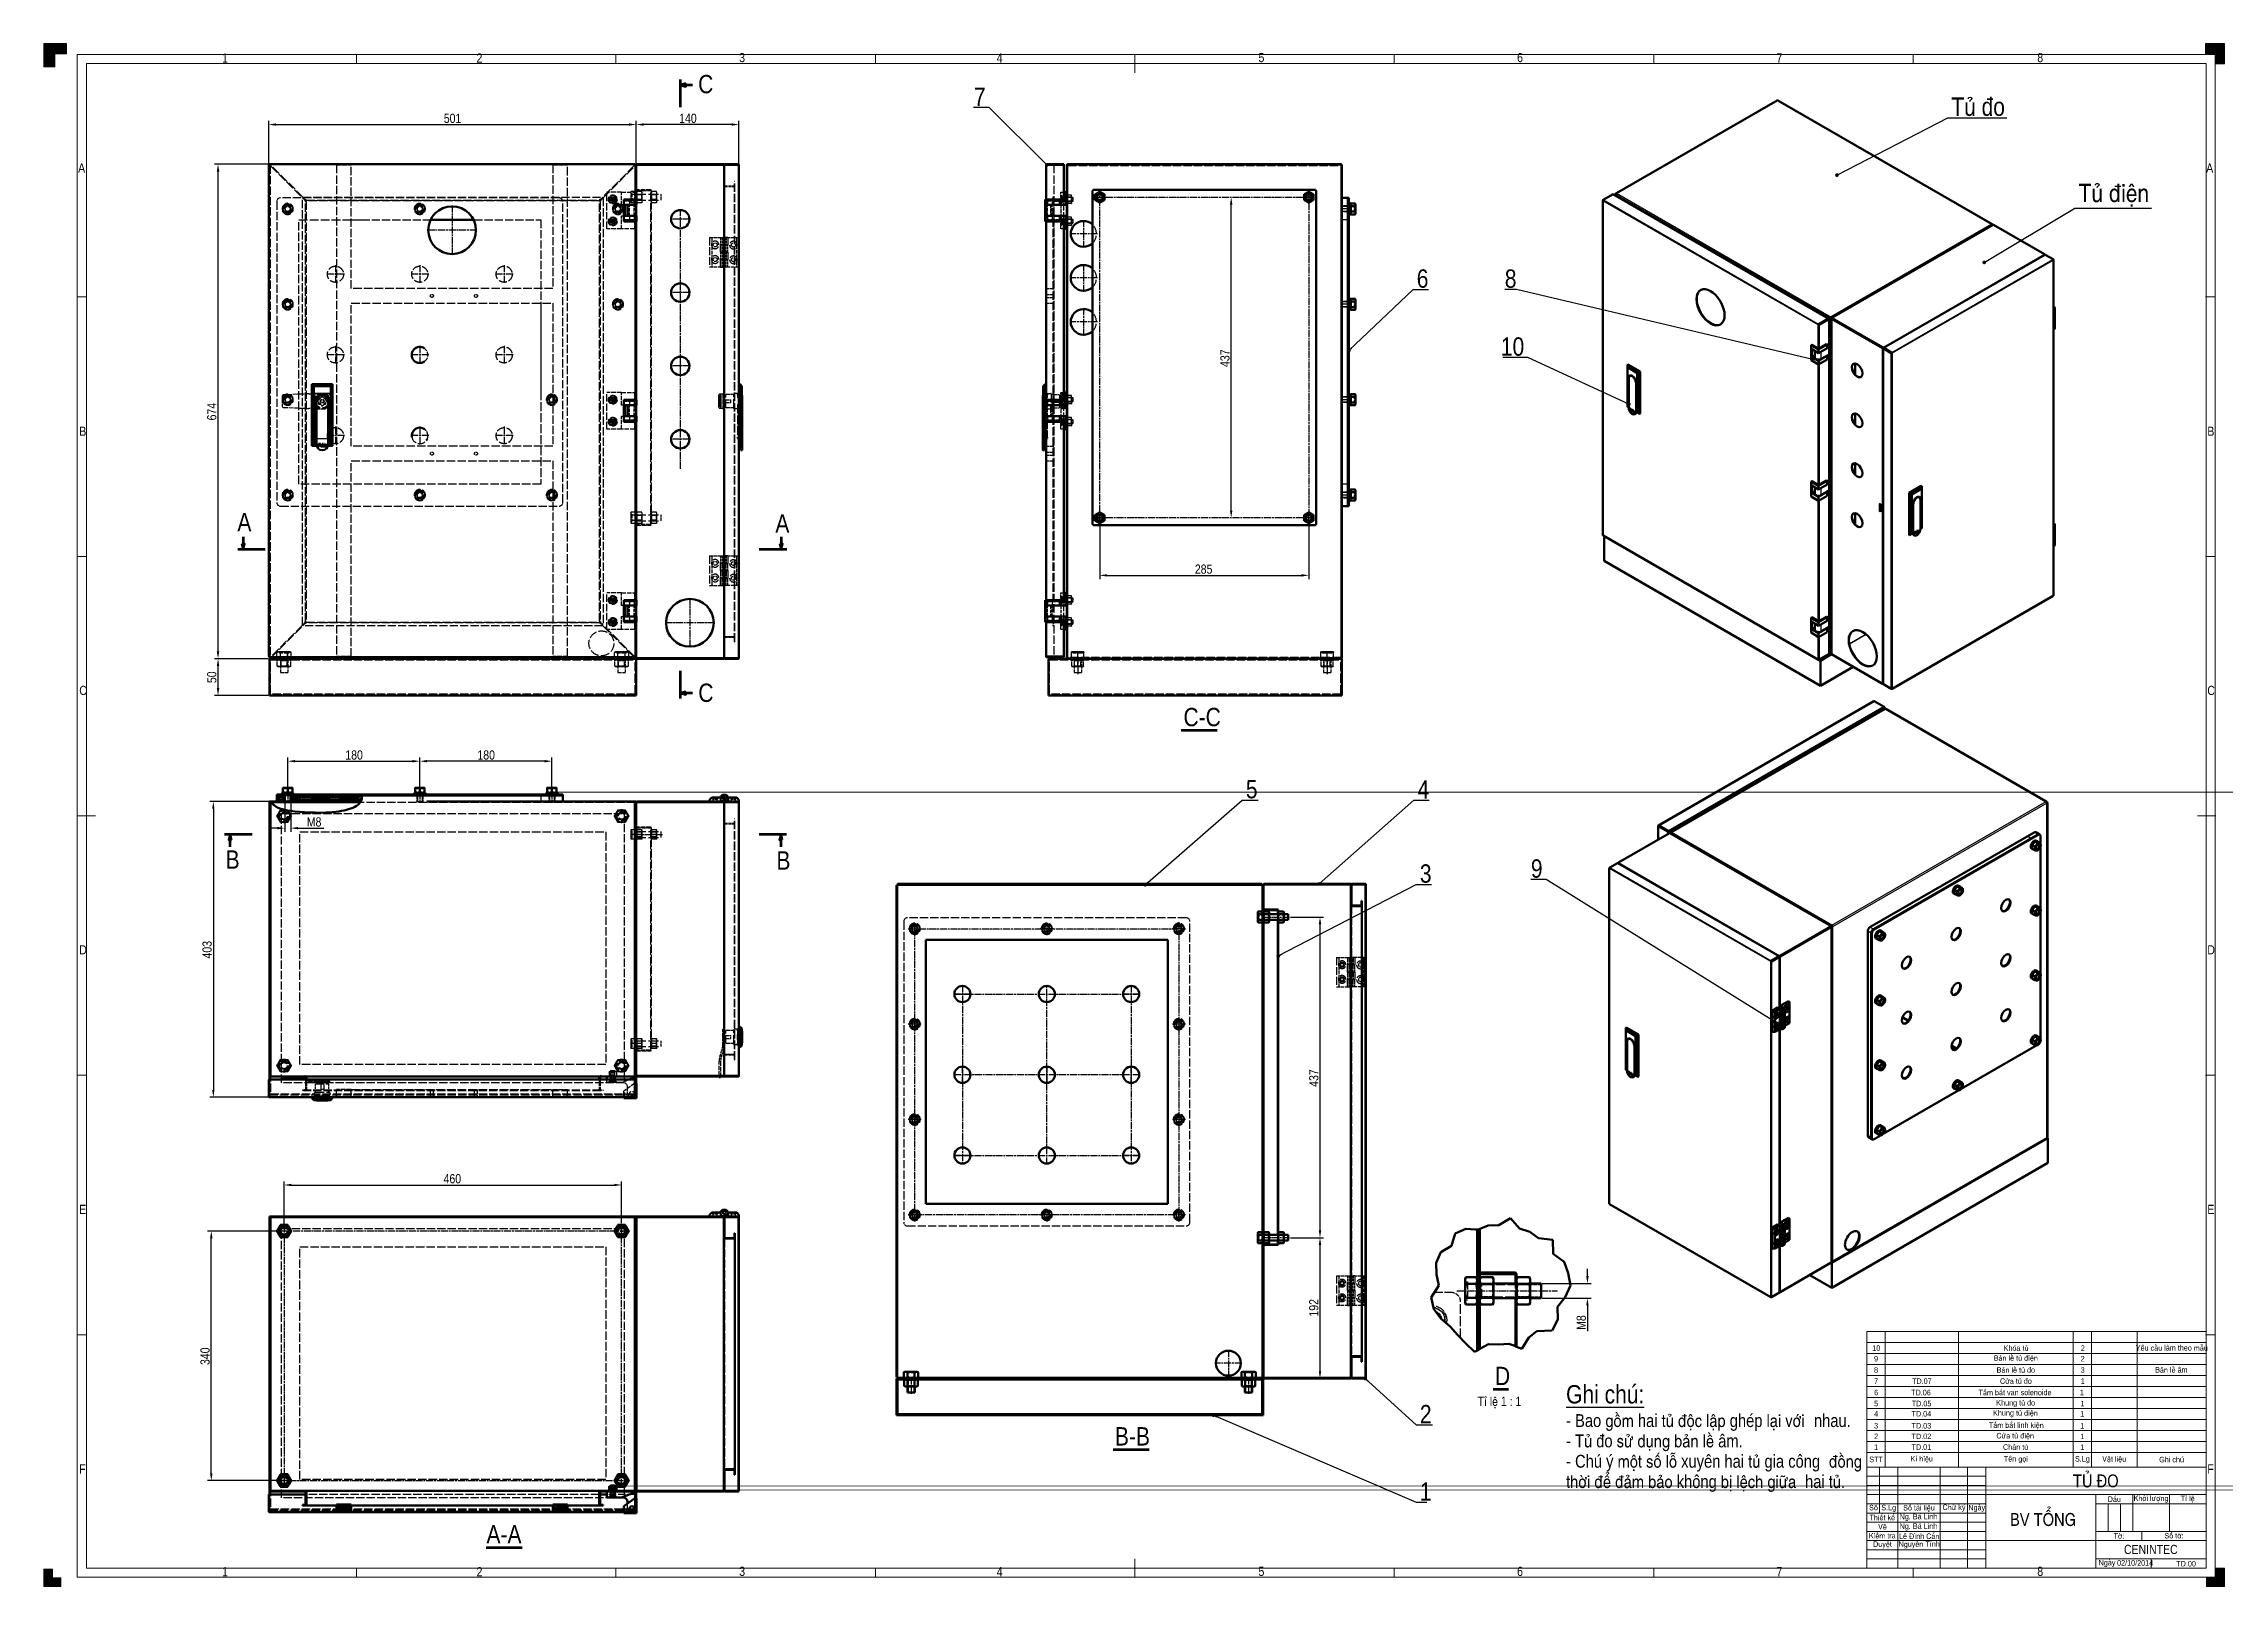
# Model space of a CAD drawing. Header units: millimetres. Extents: x 0 to 19094, y -1 to 2103.
# Drawn here: x 0 to 2972, y 0 to 2103 of the extents above; entities that cross this region are included whole.
import ezdxf
from ezdxf.enums import TextEntityAlignment as Align

# ---------------------------------------------------------------- set-up
doc = ezdxf.new("R2010")
doc.units = ezdxf.units.MM
doc.header["$LTSCALE"] = 2.5
for name, pattern in [('CHAIN', [0.7087, 0.4724, -0.0591, 0.1181, -0.0591]), ('DASHED', [0.2067, 0.1654, -0.0413]), ('DOUBLE_DASH_CHAIN', [1.2403, 0.6614, -0.0827, 0.1654, -0.0827, 0.1654, -0.0827])]:
    doc.linetypes.add(name, pattern=pattern)
for name, color, linetype, lineweight in [('Border (ANSI)', 7, 'Continuous', 70), ('Break Line (ANSI)', 7, 'Continuous', 50), ('Center Mark (ANSI)', 7, 'Continuous', 25), ('Centerline (ANSI)', 7, 'Continuous', 25), ('Co ban', 7, 'Continuous', 50), ('Dimension (ANSI)', 7, 'Continuous', 25), ('Hatch (ANSI)', 7, 'Continuous', 18), ('Hidden Narrow (ANSI)', 7, 'DASHED', 25), ('Section Line (ANSI)', 7, 'DOUBLE_DASH_CHAIN', 70), ('Symbol (ANSI)', 7, 'Continuous', 25)]:
    doc.layers.add(name, color=color, linetype=linetype, lineweight=lineweight)
for name, color, linetype, lineweight, true_color in [('Khung ban ve', 5, 'Continuous', 15, 0x0000ff), ('Lien manh', 7, 'Continuous', 25, 0x020305), ('Manh', 7, 'DASHED', 25, 0x008000), ('Manh khung ten', 7, 'Continuous', 15, 0x994c4c), ('Net chu', 30, 'Continuous', 15, 0xff7f00), ('THIN', 5, 'Continuous', 15, 0x0000ff)]:
    doc.layers.add(name, color=color, linetype=linetype, lineweight=lineweight, true_color=true_color)
doc.styles.add('Do nham', font='')
doc.styles.add('Linh_50', font='')
doc.styles.add('Note Text (ANSI)', font='')
doc.styles.add('StandardAM_ANSI', font='')
doc.styles.add('Text Style102', font='')
doc.styles.add('Text Style95', font='')
doc.styles.get('Do nham').set_extended_font_data('VNI-Helve-Condense')
doc.styles.get('Linh_50').set_extended_font_data('VNI-Helve-Condense')
doc.styles.get('Note Text (ANSI)').set_extended_font_data('VNI-Helve-Condense')
doc.styles.get('StandardAM_ANSI').set_extended_font_data('VNI-Helve-Condense')
doc.styles.get('Text Style102').set_extended_font_data('VNI-Helve-Condense')
doc.styles.get('Text Style95').set_extended_font_data('VNI-Helve-Condense')
doc.dimstyles.new('Default - mm (ANSI)', dxfattribs={"dimscale": 2.5, "dimtxt": 5, "dimasz": 4, "dimexe": 2, "dimexo": 0.5, "dimgap": 0.8, "dimtad": 1, "dimtoh": 1, "dimdec": 0, "dimrnd": 1e-08, "dimzin": 4, "dimdsep": 46, "dimtxsty": 'StandardAM_ANSI', "dimcen": 0.09, "dimdle": 10, "dimclrd": 256, "dimclre": 256, "dimclrt": 256, "dimadec": 1, "dimazin": 1, "dimtfac": 0.61, "dimtofl": 0, "dimtmove": 0, "dimatfit": 3, "dimldrblk": 'DOT', "dimfxl": 1, "dimtolj": 1, "dimtzin": 4, "dimlwd": -1, "dimlwe": -1, "dimarcsym": 0})
doc.dimstyles.new('Default - mm (ANSI)$7', dxfattribs={"dimscale": 2.5, "dimtxt": 5, "dimasz": 2, "dimexe": 2, "dimexo": 0.5, "dimgap": 0.8, "dimtad": 1, "dimtoh": 1, "dimdec": 0, "dimrnd": 1e-08, "dimzin": 4, "dimdsep": 46, "dimtxsty": 'StandardAM_ANSI', "dimcen": 0.09, "dimdle": 10, "dimclrd": 256, "dimclre": 256, "dimclrt": 256, "dimadec": 1, "dimazin": 1, "dimtfac": 0.61, "dimtofl": 0, "dimtmove": 0, "dimatfit": 3, "dimldrblk": 'DOT', "dimfxl": 1, "dimtolj": 1, "dimtzin": 4, "dimlwd": -1, "dimlwe": -1, "dimarcsym": 0})
pattern_1 = [(45, (0, 0), (-1.122532, 1.122532), [])]
pattern_2 = [(135.00021, (0, 0), (-1.1225279, -1.1225361), [])]
pattern_3 = [(315, (0, 0), (1.122532, 1.122532), [])]

msp = doc.modelspace()

# ---------------------------------------------------------------- texts
at = {"layer": 'Symbol (ANSI)', "color": 150, "true_color": 0x0080ff, "char_height": 25, "style": 'StandardAM_ANSI'}
for s, insert, width, attachment_point in [('{\\fVNI-Helve-Condense|b0|i0;\\H25.0000;7}', (1284.017, 2017.585), 16.85995, 9), ('{\\fVNI-Helve-Condense|b0|i0;\\H25.0000;Tuû ño}', (2600.35, 2003.561), 79.83943, 7), ('{\\fVNI-Helve-Condense|b0|i0;\\H25.0000;Tuû ñieän}', (2773.793, 1880.281), 103.92506, 7), ('{\\fVNI-Helve-Condense|b0|i0;\\H25.0000;6}', (1871.692, 1769.476), 16.85995, 7), ('{\\fVNI-Helve-Condense|b0|i0;\\H25.0000;8}', (2007.652, 1769.387), 16.85995, 9), ('{\\fVNI-Helve-Condense|b0|i0;\\H25.0000;10}', (2018.197, 1676.829), 33.71989, 9), ('{\\fVNI-Helve-Condense|b0|i0;\\H25.0000;5}', (1638.791, 1073.655), 16.85995, 7), ('{\\fVNI-Helve-Condense|b0|i0;\\H25.0000;4}', (1872.718, 1073.655), 16.85995, 7), ('{\\fVNI-Helve-Condense|b0|i0;\\H25.0000;3}', (1875.977, 958.617), 16.85995, 7), ('{\\fVNI-Helve-Condense|b0|i0;\\H25.0000;9}', (2043.2, 965.46), 16.85995, 9), ('{\\fVNI-Helve-Condense|b0|i0;\\H25.0000;2}', (1875.977, 222.253), 17.26137, 7), ('{\\fVNI-Helve-Condense|b0|i0;\\H25.0000;1}', (1875.977, 116.875), 16.85995, 7)]:
    msp.add_mtext(s, dxfattribs=dict(at, insert=insert, width=width, attachment_point=attachment_point))
at = {"layer": 'Symbol (ANSI)', "attachment_point": 7}
for s, insert, char_height, style in [('C-C', (1553.796, 1171.865), 25, 'Text Style95'), ('D', (1978.315, 274.255), 25, 'Text Style95'), ('Tæ leä 1 : 1', (1954.629, 242.852), 12.5, 'Do nham'), ('B-B', (1460.345, 191.991), 25, 'Text Style95'), ('A-A', (603.773, 58.49), 25, 'Text Style95')]:
    msp.add_mtext(s, dxfattribs=dict(at, insert=insert, char_height=char_height, style=style))
at = {"layer": 'Symbol (ANSI)', "attachment_point": 5, "style": 'Note Text (ANSI)'}
for s, insert, char_height, width in [('{\\fVNI-Helve-Condense|b0|i0;10}', (2497.998, 324.666), 7.5, 24.9052), ('{\\fVNI-Helve-Condense|b0|i0;Khoùa tuû}', (2688.52, 324.666), 7.5, 156.07783), ('{\\fVNI-Helve-Condense|b0|i0;2}', (2779.582, 324.666), 7.5, 24.9052), ('{\\fVNI-Helve-Condense|b0|i0;Yeâu caàu laøm theo maãu}', (2900.783, 325.015), 7.5, 93.83364), ('{\\fVNI-Helve-Condense|b0|i0;8}', (2497.719, 294.805), 7.5, 24.9052), ('{\\fVNI-Helve-Condense|b0|i0;9}', (2497.719, 310.266), 7.5, 24.9052), ('{\\fVNI-Helve-Condense|b0|i0;Baûn leà tuû ñieän}', (2688.241, 310.266), 7.5, 156.07783), ('{\\fVNI-Helve-Condense|b0|i0;Baûn leà tuû ño}', (2688.241, 294.805), 7.5, 156.07783), ('{\\fVNI-Helve-Condense|b0|i0;3}', (2779.304, 294.805), 7.5, 24.9052), ('{\\fVNI-Helve-Condense|b0|i0;2}', (2779.304, 310.266), 7.5, 24.9052), ('{\\fVNI-Helve-Condense|b0|i0;Baûn leà aâm}', (2900.237, 295.015), 7.5, 93.09518), ('{\\fVNI-Helve-Condense|b0|i0;6}', (2497.845, 264.164), 7.5, 24.9052), ('{\\fVNI-Helve-Condense|b0|i0;7}', (2497.845, 279.766), 7.5, 24.9052), ('{\\fVNI-Helve-Condense|b0|i0;TD.06}', (2558.986, 264.164), 7.5, 100.33236), ('{\\fVNI-Helve-Condense|b0|i0;TD.07}', (2560.143, 279.696), 7.5, 100.33236), ('{\\fVNI-Helve-Condense|b0|i0;Taám baét van solenoide}', (2687.21, 264.164), 7.5, 156.07783), ('{\\fVNI-Helve-Condense|b0|i0;Cöûa tuû ño}', (2688.367, 279.696), 7.5, 156.07783), ('{\\fVNI-Helve-Condense|b0|i0;1}', (2778.272, 264.164), 7.5, 24.9052), ('{\\fVNI-Helve-Condense|b0|i0;1}', (2779.429, 279.696), 7.5, 24.9052), ('{\\fVNI-Helve-Condense|b0|i0;4}', (2497.845, 235.224), 7.5, 24.9052), ('{\\fVNI-Helve-Condense|b0|i0;5}', (2497.845, 249.183), 7.5, 24.9052), ('{\\fVNI-Helve-Condense|b0|i0;TD.04}', (2559.52, 235.224), 7.5, 100.33236), ('{\\fVNI-Helve-Condense|b0|i0;TD.05}', (2559.799, 249.113), 7.5, 100.33236), ('{\\fVNI-Helve-Condense|b0|i0;Khung tuû ñieän}', (2687.744, 235.224), 7.5, 156.07783), ('{\\fVNI-Helve-Condense|b0|i0;Khung tuû ño}', (2688.023, 249.113), 7.5, 156.07783), ('{\\fVNI-Helve-Condense|b0|i0;1}', (2778.806, 235.224), 7.5, 24.9052), ('{\\fVNI-Helve-Condense|b0|i0;1}', (2779.086, 249.113), 7.5, 24.9052), ('{\\fVNI-Helve-Condense|b0|i0;3}', (2497.845, 218.864), 7.5, 24.9052), ('{\\fVNI-Helve-Condense|b0|i0;2}', (2497.845, 204.436), 7.5, 24.9052), ('{\\fVNI-Helve-Condense|b0|i0;TD.03}', (2559.52, 218.864), 7.5, 100.33236), ('{\\fVNI-Helve-Condense|b0|i0;TD.02}', (2559.52, 204.436), 7.5, 100.33236), ('{\\fVNI-Helve-Condense|b0|i0;Taám baét linh kieän}', (2688.872, 218.864), 7.5, 156.07783), ('{\\fVNI-Helve-Condense|b0|i0;Cöûa tuû ñieän}', (2687.403, 204.436), 7.5, 156.07783), ('{\\fVNI-Helve-Condense|b0|i0;1}', (2778.806, 218.864), 7.5, 24.9052), ('{\\fVNI-Helve-Condense|b0|i0;1}', (2778.806, 204.436), 7.5, 24.9052), ('{\\fVNI-Helve-Condense|b0|i0;1}', (2497.845, 189.768), 7.5, 24.9052), ('{\\fVNI-Helve-Condense|b0|i0;TD.01}', (2559.52, 189.768), 7.5, 100.33236), ('{\\fVNI-Helve-Condense|b0|i0;Chaân tuû}', (2687.957, 189.768), 7.5, 156.07783), ('{\\fVNI-Helve-Condense|b0|i0;1}', (2778.806, 189.768), 7.5, 24.9052), ('{\\fVNI-Helve-Condense|b0|i0;\\H17.5000;TUÛ ÑO}', (2797.256, 143.584), 17.5, 299.46958), ('{\\fVNI-Helve-Condense|b0|i0;\\H17.5000;BV TOÅNG}', (2725.285, 90.964), 17.5, 146.03848), ('{\\fVNI-Helve-Condense|b0|i0;TD.00}', (2920.283, 30.865), 7.5, 100.33236)]:
    msp.add_mtext(s, dxfattribs=dict(at, insert=insert, char_height=char_height, width=width))
at = {"layer": 'Symbol (ANSI)', "insert": (2075.226, 274.291), "char_height": 7.5, "width": 409.97424, "attachment_point": 1, "line_spacing_factor": 0.949995, "style": 'Note Text (ANSI)'}
msp.add_mtext('{\\H3.33333x;\\LGhi chuù:\\H0.7x;\\l\\P- Bao goàm hai tuû ñoäc laäp gheùp laïi vôùi \\H1.30684x; \\H0.76521x;nhau.\\H1.08364x; \\H0.92282x;\\P- Tuû ño söû duïng baûn leà aâm.\\H1.14199x; \\H0.87566x;\\P- Chuù yù moät soá loã xuyeân hai tuû gia coâng \\H1.14913x; \\H0.87023x;ñoàng thôøi ñeå ñaûm baûo khoâng bò leäch giöõa \\H1.13517x; \\H0.88092x;hai tuû.\\H1.12942x; }', dxfattribs=at)

# ---------------------------------------------------------------- blocks, each defined once
blk = doc.blocks.new('Borders A0_Khung chi tiet')
at = {"layer": 'THIN'}
for points in [[(6.2, 841), (6.2, 828.3), (0.1, 828.3), (0.1, 841)], [(1, 841), (12.5, 841), (12.5, 835.4), (1, 835.4)], [(1189, 835.1), (1189, 841), (1178.7, 841), (1178.7, 835.1)], [(1189, 840.1), (1184, 840.1), (1184, 830), (1189, 830)], [(0.1, 0), (4.9, 0), (4.9, 9.4), (0.1, 9.4)], [(1, 4.7), (1, 0), (9.5, 0), (9.5, 4.7)], [(1189, 0), (1179.2, 0), (1179.2, 5), (1189, 5)], [(1184, 0), (1184, 9.9), (1189, 9.9), (1189, 0)]]:
    blk.add_hatch(color=256, dxfattribs=at).paths.add_polyline_path(points)
at = {"layer": 'Khung ban ve'}
for p, q in [((595, 835.1), (595, 825.1)), ((23.4, 830.1), (1179, 830.1)), ((23.4, 10), (23.4, 830.1)), ((1179, 830.1), (1179, 10)), ((18.4, 420), (28.4, 420)), ((1174.4, 420), (1184.4, 420)), ((994, 65), (994, 139)), ((1004, 65), (1004, 139)), ((1044, 65), (1044, 139)), ((1106.5, 65), (1106.5, 139)), ((1116.5, 65), (1116.5, 139)), ((1141.5, 65), (1141.5, 139)), ((994, 73), (1179, 73)), ((994, 65), (1179, 65)), ((994, 10), (994, 65)), ((1001, 40), (1001, 65)), ((1011, 10), (1011, 65)), ((1034, 10), (1034, 65)), ((1049, 10), (1049, 65)), ((1059, 10), (1059, 65)), ((1179, 60), (1179, 60)), ((994, 50), (1179, 50)), ((1119, 10), (1119, 50)), ((1139, 30), (1139, 50)), ((1159, 30), (1159, 50)), ((1179, 55), (1179, 55)), ((994, 45), (1059, 45)), ((994, 40), (1059, 40)), ((1119, 45), (1179, 45)), ((1179, 40), (1179, 40)), ((1179, 25), (1059, 25)), ((1119, 30), (1179, 30)), ((1144, 25), (1144, 30)), ((1179, 35), (1179, 35)), ((595, 15), (595, 5)), ((1179, 20), (1179, 20)), ((1179, 10), (23.4, 10))]:
    blk.add_line(p, q, dxfattribs=at)
at = {"layer": 'Manh khung ten'}
for p, q in [((18.4, 835.1), (1184, 835.1)), ((18.4, 5), (18.4, 835.1)), ((170.7, 835.1), (170.7, 830.1)), ((312.1, 835.1), (312.1, 830.1)), ((736.4, 835.1), (736.4, 830.1)), ((877.9, 835.1), (877.9, 830.1)), ((1019.3, 835.1), (1019.3, 830.1)), ((1184, 835.1), (1184, 5)), ((23.4, 703), (18.4, 703)), ((1183.7, 703), (1178.7, 703)), ((23.4, 561.5), (18.4, 561.5)), ((1183.7, 561.5), (1178.7, 561.5)), ((23.4, 278.7), (18.4, 278.7)), ((1183.7, 278.7), (1178.7, 278.7)), ((23.4, 137.2), (18.4, 137.2)), ((994, 139), (1179, 139)), ((994, 133), (1179, 133)), ((1183.7, 137.2), (1178.7, 137.2)), ((994, 127), (1179, 127)), ((994, 121), (1179, 121)), ((994, 115), (1179, 115)), ((994, 109), (1179, 109)), ((994, 103), (1179, 103)), ((994, 97), (1179, 97)), ((994, 91), (1179, 91)), ((994, 85), (1179, 85)), ((994, 79), (1179, 79)), ((994, 60), (1059, 60)), ((994, 55), (1059, 55)), ((1125.6, 30), (1125.6, 45)), ((1132.3, 30), (1132.3, 45)), ((994, 35), (1059, 35)), ((994, 30), (1059, 30)), ((994, 25), (1059, 25)), ((994, 20), (1059, 20)), ((994, 15), (1059, 15)), ((1119, 15), (1179, 15)), ((1149, 15), (1149, 10.1)), ((1184, 5), (18.4, 5)), ((170.7, 9.9), (170.7, 4.9)), ((312.1, 9.9), (312.1, 4.9)), ((736.4, 9.9), (736.4, 4.9)), ((877.9, 9.9), (877.9, 4.9)), ((1019.3, 9.9), (1019.3, 4.9))]:
    blk.add_line(p, q, dxfattribs=at)
at = {"layer": 'Net chu'}
for p, q in [((453.6, 835.1), (453.6, 830.1)), ((453.6, 9.9), (453.6, 4.9))]:
    blk.add_line(p, q, dxfattribs=at)
at = {"layer": 'THIN'}
for p, q in [((0.1, 841), (6.2, 841)), ((0.1, 828.3), (0.1, 841)), ((1, 835.4), (1, 841)), ((1, 841), (12.5, 841)), ((12.5, 835.4), (1, 835.4)), ((6.2, 841), (6.2, 828.3)), ((12.5, 841), (12.5, 835.4)), ((1189, 841), (1178.7, 841)), ((1178.7, 841), (1178.7, 835.1)), ((1178.7, 835.1), (1189, 835.1)), ((1189, 840.1), (1184, 840.1)), ((1184, 840.1), (1184, 830)), ((1189, 835.1), (1189, 841)), ((1189, 830), (1189, 840.1)), ((6.2, 828.3), (0.1, 828.3)), ((1184, 830), (1189, 830)), ((4.9, 9.4), (0.1, 9.4)), ((0.1, 9.4), (0.1, 0)), ((0.1, 0), (4.9, 0)), ((1, 4.7), (1, 0)), ((9.5, 4.7), (1, 4.7)), ((1, 0), (9.5, 0)), ((4.9, 0), (4.9, 9.4)), ((9.5, 0), (9.5, 4.7)), ((1179.2, 0), (1179.2, 5)), ((1179.2, 5), (1189, 5)), ((1189, 0), (1179.2, 0)), ((1184, 0), (1184, 9.9)), ((1184, 9.9), (1189, 9.9)), ((1189, 0), (1184, 0)), ((1189, 9.9), (1189, 0)), ((1189, 5), (1189, 0))]:
    blk.add_line(p, q, dxfattribs=at)
at = {"layer": 'Border (ANSI)', "style": 'Note Text (ANSI)'}
for s, insert, char_height, width, attachment_point in [('STT', (999.1, 69.2), 3, 10.015, 5), ('Kí hieäu', (1024, 69.2), 3, 40.157, 5), ('Teân goïi', (1075.3, 69.1), 3, 62.543, 5), ('S.Lg', (1111.6, 69.1), 3, 10.267, 5), ('Vaät lieäu', (1128.9, 69.1), 3, 24.922, 5), ('Ghi chuù', (1160.2, 69.1), 3, 37.462, 5), ('Daáu', (1129, 47.5), 3, 19.937, 5), ('Khoái löôïng', (1149, 47.6), 3, 19.937, 5), ('Tæ leä', (1169, 47.6), 3, 19.995, 5), ('Soá', (997.7, 42.9), 3, 7.075, 5), ('Thieát keá', (1002.5, 37.5), 3, 16.968, 5), ('S.Lg', (1006, 42.5), 3, 10.058, 5), ('Ng. Baù Linh', (1022.2, 37.6), 3, 22.86, 5), ('Soá taøi lieäu', (1022.5, 42.5), 3, 22.86, 5), ('Chöõ kyù', (1041.6, 42.7), 3, 15.025, 5), ('Ngaøy', (1054, 42.5), 3, 10.016, 5), ('Kieåm tra', (1002.5, 27.6), 3, 16.978, 5), ('Duyeät', (1002.6, 22.6), 3, 16.978, 5), ('Veõ', (1002.6, 32.5), 3, 17.014, 5), ('Nguyeãn Tính', (1022.6, 22.6), 3, 22.86, 5), ('Leâ Ñình Caån', (1022.6, 27.3), 3, 22.86, 5), ('Ng. Baù Linh', (1022.2, 32.4), 3, 22.86, 5), ('Tôø:', (1131.5, 27.5), 3, 24.919, 5), ('Soá tôø:', (1161.5, 27.6), 3, 34.831, 5), ('Ngaøy', (1120.4, 12.5), 3, 30.008, 4), ('\\fVNI-Helve-Condense|b0|i0;02/10/2014', (1130.5, 14.3), 3, 18.444, 1), ('\\fVNI-Helve-Condense|b0|i0;\\H5.0000;CENINTEC', (1148.9, 20.1), 5, 59.887, 5)]:
    blk.add_mtext(s, dxfattribs=dict(at, insert=insert, char_height=char_height, width=width, attachment_point=attachment_point))
at = {"layer": 'Net chu', "style": 'Linh_50'}
for s, p in [('1', (97.4, 830.7)), ('2', (236.1, 830.7)), ('3', (379.3, 830.9)), ('4', (519.7, 830.7)), ('5', (662.4, 830.9)), ('6', (803.4, 830.9)), ('7', (944.8, 830.7)), ('8', (1087, 830.9)), ('B', (19.5, 627.2)), ('B', (1179.7, 627.2)), ('C', (19.5, 485.9)), ('C', (1179.7, 485.9)), ('D', (19.5, 344.5)), ('D', (1179.7, 344.5)), ('E', (19.5, 203)), ('E', (1179.7, 203)), ('F', (19.5, 61.5)), ('F', (1179.7, 61.5)), ('1', (97.4, 5.5)), ('2', (236.1, 5.5)), ('3', (379.3, 5.7)), ('4', (519.7, 5.5)), ('5', (662.4, 5.7)), ('6', (803.4, 5.7)), ('7', (944.8, 5.5)), ('8', (1087, 5.7))]:
    blk.add_text(s, height=5, dxfattribs=at).set_placement(p)
for p in [(20.8, 773.2), (1181, 773.2)]:
    blk.add_text('A', height=5, dxfattribs=at).set_placement(p, align=Align.MIDDLE_CENTER)
blk = doc.blocks.new('*D5')
at = {"layer": 'Defpoints', "color": 0, "transparency": 16777216}
for p in [(237.9, 1938.2), (307.9, 1938.2), (307.9, 1264.2)]:
    blk.add_point(p, dxfattribs=at)
at = {"layer": 'Dimension (ANSI)', "transparency": 16777216}
for p, q in [((306.6, 1938.2), (232.9, 1938.2)), ((237.9, 1274.2), (237.9, 1928.2)), ((306.6, 1264.2), (232.9, 1264.2))]:
    blk.add_line(p, q, dxfattribs=at)
for points in [[(236.2, 1928.2), (239.6, 1928.2), (237.9, 1938.2)], [(236.2, 1274.2), (239.6, 1274.2), (237.9, 1264.2)]]:
    blk.add_solid(points, dxfattribs=at)
at = {"layer": 'Dimension (ANSI)', "color": 150, "true_color": 0x0080ff, "transparency": 16777216, "insert": (223.1, 1589), "char_height": 12.5, "attachment_point": 1, "rotation": 90, "style": 'StandardAM_ANSI'}
blk.add_mtext('\\A1;674', dxfattribs=at)
blk = doc.blocks.new('_Dot')
at = {"color": 0, "linetype": 'ByBlock', "lineweight": -2}
blk.add_line((-0.5, 0), (-1, 0), dxfattribs=at)
at = {"color": 0, "linetype": 'ByBlock', "const_width": 0.5}
blk.add_lwpolyline([(-0.25, 0, 1), (0.25, 0, 1)], format="xyb", close=True, dxfattribs=at)
blk = doc.blocks.new('*D6')
at = {"layer": 'Defpoints', "color": 0, "transparency": 16777216}
for p in [(807.9, 1992.2), (306.9, 1937.2), (807.9, 1937.2)]:
    blk.add_point(p, dxfattribs=at)
at = {"layer": 'Dimension (ANSI)', "transparency": 16777216}
for p, q in [((306.9, 1938.5), (306.9, 1997.2)), ((316.9, 1992.2), (797.9, 1992.2)), ((807.9, 1938.5), (807.9, 1997.2))]:
    blk.add_line(p, q, dxfattribs=at)
for points in [[(316.9, 1993.9), (316.9, 1990.6), (306.9, 1992.2)], [(797.9, 1993.9), (797.9, 1990.6), (807.9, 1992.2)]]:
    blk.add_solid(points, dxfattribs=at)
at = {"layer": 'Dimension (ANSI)', "color": 150, "true_color": 0x0080ff, "transparency": 16777216, "insert": (545.6, 2007), "char_height": 12.5, "attachment_point": 1, "style": 'StandardAM_ANSI'}
blk.add_mtext('\\A1;501', dxfattribs=at)
blk = doc.blocks.new('*D7')
at = {"layer": 'Defpoints', "color": 0, "transparency": 16777216}
for p in [(807.9, 1992.2), (807.9, 1937.2), (947.9, 1937.2)]:
    blk.add_point(p, dxfattribs=at)
at = {"layer": 'Dimension (ANSI)', "transparency": 16777216}
for p, q in [((807.9, 1938.5), (807.9, 1997.2)), ((937.9, 1992.2), (817.9, 1992.2)), ((947.9, 1938.5), (947.9, 1997.2))]:
    blk.add_line(p, q, dxfattribs=at)
for points in [[(817.9, 1993.9), (817.9, 1990.6), (807.9, 1992.2)], [(937.9, 1993.9), (937.9, 1990.6), (947.9, 1992.2)]]:
    blk.add_solid(points, dxfattribs=at)
at = {"layer": 'Dimension (ANSI)', "color": 150, "true_color": 0x0080ff, "transparency": 16777216, "insert": (866.4, 2007), "char_height": 12.5, "attachment_point": 1, "style": 'StandardAM_ANSI'}
blk.add_mtext('\\A1;140', dxfattribs=at)
blk = doc.blocks.new('*D8')
at = {"layer": 'Defpoints', "color": 0, "transparency": 16777216}
for p in [(237.9, 1264.2), (307.9, 1264.2), (307.9, 1214.2)]:
    blk.add_point(p, dxfattribs=at)
at = {"layer": 'Dimension (ANSI)', "transparency": 16777216}
for p, q in [((306.6, 1264.2), (232.9, 1264.2)), ((237.9, 1224.2), (237.9, 1254.2)), ((306.6, 1214.2), (232.9, 1214.2))]:
    blk.add_line(p, q, dxfattribs=at)
for points in [[(236.2, 1254.2), (239.6, 1254.2), (237.9, 1264.2)], [(236.2, 1224.2), (239.6, 1224.2), (237.9, 1214.2)]]:
    blk.add_solid(points, dxfattribs=at)
at = {"layer": 'Dimension (ANSI)', "color": 150, "true_color": 0x0080ff, "transparency": 16777216, "insert": (223.1, 1231), "char_height": 12.5, "attachment_point": 1, "rotation": 90, "style": 'StandardAM_ANSI'}
blk.add_mtext('\\A1;50', dxfattribs=at)
blk = doc.blocks.new('*D9')
at = {"layer": 'Defpoints', "color": 0, "transparency": 16777216}
for p in [(309.9, 1069.7), (231.5, 666.7), (307.9, 666.7)]:
    blk.add_point(p, dxfattribs=at)
at = {"layer": 'Dimension (ANSI)', "transparency": 16777216}
for p, q in [((308.6, 1069.7), (226.5, 1069.7)), ((231.5, 1059.7), (231.5, 676.7)), ((306.6, 666.7), (226.5, 666.7))]:
    blk.add_line(p, q, dxfattribs=at)
for points in [[(229.8, 1059.7), (233.1, 1059.7), (231.5, 1069.7)], [(229.8, 676.7), (233.1, 676.7), (231.5, 666.7)]]:
    blk.add_solid(points, dxfattribs=at)
at = {"layer": 'Dimension (ANSI)', "color": 150, "true_color": 0x0080ff, "transparency": 16777216, "insert": (216.7, 855.7), "char_height": 12.5, "attachment_point": 1, "rotation": 90, "style": 'StandardAM_ANSI'}
blk.add_mtext('\\A1;403', dxfattribs=at)
blk = doc.blocks.new('2dTransSection0')
at = {"layer": 'Section Line (ANSI)', "linetype": 'Continuous'}
for p, q in [((108.9, 572.1), (108.9, 568.4)), ((402.2, 572.1), (402.2, 568.4)), ((108.1, 568.4), (108.9, 565.4)), ((109.6, 568.4), (108.1, 568.4)), ((108.9, 568.4), (108.9, 565.4)), ((108.9, 565.4), (109.6, 568.4)), ((401.4, 568.4), (402.2, 565.4)), ((402.9, 568.4), (401.4, 568.4)), ((402.2, 568.4), (402.2, 565.4)), ((402.2, 565.4), (402.9, 568.4))]:
    blk.add_line(p, q, dxfattribs=at)
at = {"layer": 'Section Line (ANSI)', "linetype": 'Continuous', "lineweight": 140}
for p, q in [((105.9, 565.4), (120.9, 565.4)), ((390.2, 565.4), (405.2, 565.4))]:
    blk.add_line(p, q, dxfattribs=at)
at = {"layer": 'Section Line (ANSI)', "linetype": 'Continuous', "flags": 128}
for points in [[(108.1, 568.4), (108.9, 565.4), (109.6, 568.4), (108.1, 568.4)], [(401.4, 568.4), (402.2, 565.4), (402.9, 568.4), (401.4, 568.4)]]:
    blk.add_lwpolyline(points, dxfattribs=at)
at = {"layer": 'Section Line (ANSI)'}
for points in [[(108.1, 568.4), (108.9, 565.4), (109.6, 568.4), (108.1, 568.4)], [(401.4, 568.4), (402.2, 565.4), (402.9, 568.4), (401.4, 568.4)]]:
    blk.add_solid(points, dxfattribs=at)
at = {"layer": 'Section Line (ANSI)', "char_height": 10, "attachment_point": 7, "style": 'Text Style102'}
for insert in [(105.7, 575.2), (399, 574.4)]:
    blk.add_mtext('A', dxfattribs=dict(at, insert=insert))
blk = doc.blocks.new('*D11')
at = {"layer": 'Defpoints', "color": 0, "transparency": 16777216}
for p in [(228.7, 484.2), (320.3, 484.2), (320.3, 144.2)]:
    blk.add_point(p, dxfattribs=at)
at = {"layer": 'Dimension (ANSI)', "transparency": 16777216}
for p, q in [((319, 484.2), (223.7, 484.2)), ((228.7, 154.2), (228.7, 474.2)), ((319, 144.2), (223.7, 144.2))]:
    blk.add_line(p, q, dxfattribs=at)
for points in [[(227, 474.2), (230.4, 474.2), (228.7, 484.2)], [(227, 154.2), (230.4, 154.2), (228.7, 144.2)]]:
    blk.add_solid(points, dxfattribs=at)
at = {"layer": 'Dimension (ANSI)', "color": 150, "true_color": 0x0080ff, "transparency": 16777216, "insert": (213.9, 301.7), "char_height": 12.5, "attachment_point": 1, "rotation": 90, "style": 'StandardAM_ANSI'}
blk.add_mtext('\\A1;340', dxfattribs=at)
blk = doc.blocks.new('*D12')
at = {"layer": 'Defpoints', "color": 0, "transparency": 16777216}
for p in [(787.9, 547), (327.9, 491.9), (787.9, 494)]:
    blk.add_point(p, dxfattribs=at)
at = {"layer": 'Dimension (ANSI)', "transparency": 16777216}
for p, q in [((327.9, 493.1), (327.9, 552)), ((337.9, 547), (777.9, 547)), ((787.9, 495.2), (787.9, 552))]:
    blk.add_line(p, q, dxfattribs=at)
for points in [[(337.9, 548.7), (337.9, 545.4), (327.9, 547)], [(777.9, 548.7), (777.9, 545.4), (787.9, 547)]]:
    blk.add_solid(points, dxfattribs=at)
at = {"layer": 'Dimension (ANSI)', "color": 150, "true_color": 0x0080ff, "transparency": 16777216, "insert": (545.3, 561.8), "char_height": 12.5, "attachment_point": 1, "style": 'StandardAM_ANSI'}
blk.add_mtext('\\A1;460', dxfattribs=at)
blk = doc.blocks.new('2dTransSection1')
at = {"layer": 'Section Line (ANSI)', "linetype": 'Continuous', "lineweight": 140}
for p, q in [((113.7, 409.9), (98.7, 409.9)), ((405.1, 409.9), (390.1, 409.9))]:
    blk.add_line(p, q, dxfattribs=at)
at = {"layer": 'Section Line (ANSI)', "linetype": 'Continuous'}
for p, q in [((101.7, 409.9), (101, 406.9)), ((101, 406.9), (102.5, 406.9)), ((101.7, 406.9), (101.7, 409.9)), ((102.5, 406.9), (101.7, 409.9)), ((101.7, 403.2), (101.7, 406.9)), ((402.1, 409.9), (401.3, 406.9)), ((401.3, 406.9), (402.8, 406.9)), ((402.1, 406.9), (402.1, 409.9)), ((402.8, 406.9), (402.1, 409.9)), ((402.1, 403.2), (402.1, 406.9))]:
    blk.add_line(p, q, dxfattribs=at)
at = {"layer": 'Section Line (ANSI)', "linetype": 'Continuous', "flags": 128}
for points in [[(102.5, 406.9), (101.7, 409.9), (101, 406.9), (102.5, 406.9)], [(402.8, 406.9), (402.1, 409.9), (401.3, 406.9), (402.8, 406.9)]]:
    blk.add_lwpolyline(points, dxfattribs=at)
at = {"layer": 'Section Line (ANSI)'}
for points in [[(102.5, 406.9), (101.7, 409.9), (101, 406.9), (102.5, 406.9)], [(402.8, 406.9), (402.1, 409.9), (401.3, 406.9), (402.8, 406.9)]]:
    blk.add_solid(points, dxfattribs=at)
at = {"layer": 'Section Line (ANSI)', "char_height": 10, "attachment_point": 7, "style": 'Text Style102'}
for insert in [(99.3, 391.2), (399.6, 390.7)]:
    blk.add_mtext('B', dxfattribs=dict(at, insert=insert))
blk = doc.blocks.new('*D14')
at = {"layer": 'Defpoints', "color": 0, "transparency": 16777216}
for p in [(1698.3, 912.2), (1698.3, 475.2), (1739.8, 475.2)]:
    blk.add_point(p, dxfattribs=at)
at = {"layer": 'Dimension (ANSI)', "transparency": 16777216}
for p, q in [((1699.6, 912.2), (1744.8, 912.2)), ((1739.8, 902.2), (1739.8, 485.2)), ((1699.6, 475.2), (1744.8, 475.2))]:
    blk.add_line(p, q, dxfattribs=at)
for points in [[(1738.2, 902.2), (1741.5, 902.2), (1739.8, 912.2)], [(1738.2, 485.2), (1741.5, 485.2), (1739.8, 475.2)]]:
    blk.add_solid(points, dxfattribs=at)
at = {"layer": 'Dimension (ANSI)', "color": 150, "true_color": 0x0080ff, "transparency": 16777216, "insert": (1725.1, 680.8), "char_height": 12.5, "attachment_point": 1, "rotation": 90, "style": 'StandardAM_ANSI'}
blk.add_mtext('\\A1;437', dxfattribs=at)
blk = doc.blocks.new('*D15')
at = {"layer": 'Defpoints', "color": 0, "transparency": 16777216}
for p in [(1698.3, 475.2), (1660.7, 283.2), (1739.8, 283.2)]:
    blk.add_point(p, dxfattribs=at)
at = {"layer": 'Dimension (ANSI)', "transparency": 16777216}
for p, q in [((1699.6, 475.2), (1744.8, 475.2)), ((1739.8, 465.2), (1739.8, 293.2)), ((1662, 283.2), (1744.8, 283.2))]:
    blk.add_line(p, q, dxfattribs=at)
for points in [[(1738.2, 465.2), (1741.5, 465.2), (1739.8, 475.2)], [(1738.2, 293.2), (1741.5, 293.2), (1739.8, 283.2)]]:
    blk.add_solid(points, dxfattribs=at)
at = {"layer": 'Dimension (ANSI)', "color": 150, "true_color": 0x0080ff, "transparency": 16777216, "insert": (1725.1, 367.7), "char_height": 12.5, "attachment_point": 1, "rotation": 90, "style": 'StandardAM_ANSI'}
blk.add_mtext('\\A1;192', dxfattribs=at)
blk = doc.blocks.new('*D16')
at = {"layer": 'Defpoints', "color": 0, "transparency": 16777216}
for p in [(512.9, 1124.6), (332.9, 1083.1), (512.9, 1083.1)]:
    blk.add_point(p, dxfattribs=at)
at = {"layer": 'Dimension (ANSI)', "transparency": 16777216}
for p, q in [((332.9, 1084.4), (332.9, 1129.6)), ((512.9, 1084.4), (512.9, 1129.6)), ((342.9, 1124.6), (502.9, 1124.6))]:
    blk.add_line(p, q, dxfattribs=at)
for points in [[(342.9, 1126.2), (342.9, 1122.9), (332.9, 1124.6)], [(502.9, 1126.2), (502.9, 1122.9), (512.9, 1124.6)]]:
    blk.add_solid(points, dxfattribs=at)
at = {"layer": 'Dimension (ANSI)', "color": 150, "true_color": 0x0080ff, "transparency": 16777216, "insert": (411.4, 1139.3), "char_height": 12.5, "attachment_point": 1, "style": 'StandardAM_ANSI'}
blk.add_mtext('\\A1;180', dxfattribs=at)
blk = doc.blocks.new('*D17')
at = {"layer": 'Defpoints', "color": 0, "transparency": 16777216}
for p in [(512.9, 1124.6), (512.9, 1083.1), (692.9, 1083.1)]:
    blk.add_point(p, dxfattribs=at)
at = {"layer": 'Dimension (ANSI)', "transparency": 16777216}
for p, q in [((512.9, 1084.4), (512.9, 1129.6)), ((692.9, 1084.4), (692.9, 1129.6)), ((682.9, 1124.6), (522.9, 1124.6))]:
    blk.add_line(p, q, dxfattribs=at)
for points in [[(522.9, 1126.2), (522.9, 1122.9), (512.9, 1124.6)], [(682.9, 1126.2), (682.9, 1122.9), (692.9, 1124.6)]]:
    blk.add_solid(points, dxfattribs=at)
at = {"layer": 'Dimension (ANSI)', "color": 150, "true_color": 0x0080ff, "transparency": 16777216, "insert": (591.4, 1139.3), "char_height": 12.5, "attachment_point": 1, "style": 'StandardAM_ANSI'}
blk.add_mtext('\\A1;180', dxfattribs=at)
blk = doc.blocks.new('2dTransSection2')
at = {"layer": 'Section Line (ANSI)', "linetype": 'Continuous', "lineweight": 140}
for p, q in [((347.2, 806.4), (347.2, 821.4)), ((347.2, 484), (347.2, 499))]:
    blk.add_line(p, q, dxfattribs=at)
at = {"layer": 'Section Line (ANSI)', "linetype": 'Continuous'}
for p, q in [((350.2, 819.2), (347.2, 818.4)), ((350.2, 818.4), (347.2, 818.4)), ((347.2, 818.4), (350.2, 817.7)), ((350.2, 817.7), (350.2, 819.2)), ((353.9, 818.4), (350.2, 818.4)), ((350.2, 487.7), (347.2, 487)), ((350.2, 486.2), (350.2, 487.7)), ((350.2, 487), (347.2, 487)), ((347.2, 487), (350.2, 486.2)), ((353.9, 487), (350.2, 487))]:
    blk.add_line(p, q, dxfattribs=at)
at = {"layer": 'Section Line (ANSI)', "linetype": 'Continuous', "flags": 128}
for points in [[(350.2, 819.2), (347.2, 818.4), (350.2, 817.7), (350.2, 819.2)], [(350.2, 487.7), (347.2, 487), (350.2, 486.2), (350.2, 487.7)]]:
    blk.add_lwpolyline(points, dxfattribs=at)
at = {"layer": 'Section Line (ANSI)'}
for points in [[(350.2, 819.2), (347.2, 818.4), (350.2, 817.7), (350.2, 819.2)], [(350.2, 487.7), (347.2, 487), (350.2, 486.2), (350.2, 487.7)]]:
    blk.add_solid(points, dxfattribs=at)
at = {"layer": 'Section Line (ANSI)', "char_height": 10, "attachment_point": 7, "style": 'Text Style102'}
for insert in [(356.9, 813.8), (357, 482)]:
    blk.add_mtext('C', dxfattribs=dict(at, insert=insert))
blk = doc.blocks.new('*D20')
at = {"layer": 'Defpoints', "color": 0, "transparency": 16777216}
for p in [(2041.4, 412.8), (2041.4, 392.8), (2104.3, 412.8)]:
    blk.add_point(p, dxfattribs=at)
at = {"layer": 'Dimension (ANSI)', "transparency": 16777216}
for p, q in [((2104.3, 422.8), (2104.3, 432.8)), ((2042.7, 412.8), (2109.3, 412.8)), ((2042.7, 392.8), (2109.3, 392.8)), ((2104.3, 382.8), (2104.3, 347.6))]:
    blk.add_line(p, q, dxfattribs=at)
for points in [[(2102.7, 422.8), (2106, 422.8), (2104.3, 412.8)], [(2102.7, 382.8), (2106, 382.8), (2104.3, 392.8)]]:
    blk.add_solid(points, dxfattribs=at)
at = {"layer": 'Dimension (ANSI)', "color": 150, "true_color": 0x0080ff, "transparency": 16777216, "insert": (2089.6, 349.6), "char_height": 12.5, "attachment_point": 1, "rotation": 90, "style": 'StandardAM_ANSI'}
blk.add_mtext('\\A1;\\fVNI-Helve-Condense|b0|i0;\\H12.5000;M8', dxfattribs=at)
blk = doc.blocks.new('*D21')
at = {"layer": 'Defpoints', "color": 0, "transparency": 16777216}
for p in [(328.9, 1069.7), (336.9, 1069.7), (336.9, 1033.3)]:
    blk.add_point(p, dxfattribs=at)
at = {"layer": 'Dimension (ANSI)', "transparency": 16777216}
for p, q in [((328.9, 1068.4), (328.9, 1028.3)), ((336.9, 1068.4), (336.9, 1028.3)), ((318.9, 1033.3), (308.9, 1033.3)), ((346.9, 1033.3), (382.1, 1033.3))]:
    blk.add_line(p, q, dxfattribs=at)
for points in [[(318.9, 1035), (318.9, 1031.7), (328.9, 1033.3)], [(346.9, 1035), (346.9, 1031.7), (336.9, 1033.3)]]:
    blk.add_solid(points, dxfattribs=at)
at = {"layer": 'Dimension (ANSI)', "color": 150, "true_color": 0x0080ff, "transparency": 16777216, "insert": (358.9, 1048.1), "char_height": 12.5, "attachment_point": 1, "style": 'StandardAM_ANSI'}
blk.add_mtext('\\A1;\\fVNI-Helve-Condense|b0|i0;\\H12.5000;M8', dxfattribs=at)
blk = doc.blocks.new('*D22')
at = {"layer": 'Defpoints', "color": 0, "transparency": 16777216}
for p in [(1439.6, 1450.1), (1724.6, 1450.1), (1724.6, 1377.8)]:
    blk.add_point(p, dxfattribs=at)
at = {"layer": 'Dimension (ANSI)', "transparency": 16777216}
for p, q in [((1439.6, 1448.9), (1439.6, 1372.8)), ((1724.6, 1448.9), (1724.6, 1372.8)), ((1449.6, 1377.8), (1714.6, 1377.8))]:
    blk.add_line(p, q, dxfattribs=at)
for points in [[(1449.6, 1379.5), (1449.6, 1376.2), (1439.6, 1377.8)], [(1714.6, 1379.5), (1714.6, 1376.2), (1724.6, 1377.8)]]:
    blk.add_solid(points, dxfattribs=at)
at = {"layer": 'Dimension (ANSI)', "color": 150, "true_color": 0x0080ff, "transparency": 16777216, "insert": (1569.3, 1392.6), "char_height": 12.5, "attachment_point": 1, "style": 'StandardAM_ANSI'}
blk.add_mtext('\\A1;285', dxfattribs=at)
blk = doc.blocks.new('*D23')
at = {"layer": 'Defpoints', "color": 0, "transparency": 16777216}
for p in [(1618.8, 1893.2), (1618.8, 1893.2), (1618.8, 1456.2)]:
    blk.add_point(p, dxfattribs=at)
at = {"layer": 'Dimension (ANSI)', "transparency": 16777216}
blk.add_line((1618.8, 1466.2), (1618.8, 1883.2), dxfattribs=at)
for points in [[(1617.1, 1883.2), (1620.5, 1883.2), (1618.8, 1893.2)], [(1617.1, 1466.2), (1620.5, 1466.2), (1618.8, 1456.2)]]:
    blk.add_solid(points, dxfattribs=at)
at = {"layer": 'Dimension (ANSI)', "color": 150, "true_color": 0x0080ff, "transparency": 16777216, "insert": (1604, 1661.8), "char_height": 12.5, "attachment_point": 1, "rotation": 90, "style": 'StandardAM_ANSI'}
blk.add_mtext('\\A1;437', dxfattribs=at)

# ---------------------------------------------------------------- dimensions: what is measured, and where the dimension line sits
at = {"layer": 'Dimension (ANSI)'}
for base, p1, p2, picture, middle in [((807.899, 1992.242), (306.899, 1937.242), (807.899, 1937.242), '*D6', (557.399, 1992.242)), ((1724.642, 1377.821), (1439.642, 1450.117), (1724.642, 1450.117), '*D22', (1582.142, 1377.821))]:
    dim = msp.add_linear_dim(base=base, p1=p1, p2=p2, dimstyle='Default - mm (ANSI)', override={"dimgap": 0.8, "dimtoh": 0, "dimdec": 0, "dimtol": 0, "dimlim": 0, "dimtp": 0, "dimtm": 0, "dimtdec": 2, "dimatfit": 1}, dxfattribs=at)
    dim.commit()
    dim.dimension.update_dxf_attribs({"geometry": picture, "text_midpoint": middle, "dimtype": 160})
for base, p1, p2, angle, override, picture, middle in [((807.899, 1992.242), (947.899, 1937.242), (807.899, 1937.242), 180, {"dimgap": 0.8, "dimtoh": 0, "dimdec": 0, "dimtol": 0, "dimlim": 0, "dimtp": 0, "dimtm": 0, "dimtdec": 2, "dimatfit": 1}, '*D7', (877.899, 1992.242)), ((237.899, 1938.242), (307.899, 1264.242), (307.899, 1938.242), 270, {"dimgap": 0.8, "dimtoh": 0, "dimdec": 0, "dimtol": 0, "dimlim": 0, "dimtp": 0, "dimtm": 0, "dimtdec": 2, "dimatfit": 1}, '*D5', (237.899, 1601.242)), ((1618.786, 1893.242), (1618.786, 1456.242), (1618.786, 1893.242), 90, {"dimgap": 0.8, "dimtoh": 0, "dimdec": 0, "dimse1": 1, "dimse2": 1, "dimtol": 0, "dimlim": 0, "dimtp": 0, "dimtm": 0, "dimtdec": 2, "dimatfit": 1}, '*D23', (1618.786, 1674.742)), ((237.899, 1264.242), (307.899, 1214.242), (307.899, 1264.242), 270, {"dimgap": 0.8, "dimtoh": 0, "dimdec": 0, "dimtol": 0, "dimlim": 0, "dimtp": 0, "dimtm": 0, "dimtdec": 2, "dimatfit": 1}, '*D8', (237.899, 1239.242)), ((512.899, 1124.576), (332.899, 1083.14), (512.899, 1083.14), 180, {"dimgap": 0.8, "dimtoh": 0, "dimdec": 0, "dimtol": 0, "dimlim": 0, "dimtp": 0, "dimtm": 0, "dimtdec": 2, "dimatfit": 1}, '*D16', (422.899, 1124.576)), ((512.899, 1124.576), (692.899, 1083.14), (512.899, 1083.14), 180, {"dimgap": 0.8, "dimtoh": 0, "dimdec": 0, "dimtol": 0, "dimlim": 0, "dimtp": 0, "dimtm": 0, "dimtdec": 2, "dimatfit": 1}, '*D17', (602.899, 1124.576)), ((231.453, 666.705), (309.899, 1069.705), (307.899, 666.705), 270, {"dimgap": 0.8, "dimtoh": 0, "dimdec": 0, "dimtol": 0, "dimlim": 0, "dimtp": 0, "dimtm": 0, "dimtdec": 2, "dimatfit": 1}, '*D9', (231.453, 868.205)), ((1739.84, 475.241), (1698.326, 912.241), (1698.326, 475.241), 270, {"dimgap": 0.8, "dimtoh": 0, "dimdec": 0, "dimtol": 0, "dimlim": 0, "dimtp": 0, "dimtm": 0, "dimtdec": 2, "dimatfit": 1}, '*D14', (1739.84, 693.741)), ((787.899, 547.027), (327.899, 491.865), (787.899, 493.99), 180, {"dimgap": 0.8, "dimtoh": 0, "dimdec": 0, "dimtol": 0, "dimlim": 0, "dimtp": 0, "dimtm": 0, "dimtdec": 2, "dimatfit": 1}, '*D12', (557.899, 547.027)), ((228.705, 484.24), (320.274, 144.24), (320.274, 484.24), 270, {"dimgap": 0.8, "dimtoh": 0, "dimdec": 0, "dimtol": 0, "dimlim": 0, "dimtp": 0, "dimtm": 0, "dimtdec": 2, "dimatfit": 1}, '*D11', (228.705, 314.24)), ((1739.84, 283.241), (1698.326, 475.241), (1660.744, 283.241), 270, {"dimgap": 0.8, "dimtoh": 0, "dimdec": 0, "dimtol": 0, "dimlim": 0, "dimtp": 0, "dimtm": 0, "dimtdec": 2, "dimatfit": 1}, '*D15', (1739.84, 379.241))]:
    dim = msp.add_linear_dim(base=base, p1=p1, p2=p2, angle=angle, dimstyle='Default - mm (ANSI)', override=override, dxfattribs=at)
    dim.commit()
    dim.dimension.update_dxf_attribs({"geometry": picture, "text_midpoint": middle, "dimtype": 160})
for base, p1, p2, angle, override, picture, middle in [((336.899, 1033.324), (328.899, 1069.665), (336.899, 1069.665), 180, {"dimgap": 0.8, "dimtoh": 0, "dimdec": 0, "dimtol": 0, "dimlim": 0, "dimtp": 0, "dimtm": 0, "dimtdec": 2, "dimatfit": 1}, '*D21', (369.513, 1033.324)), ((2104.333, 412.844), (2041.441, 392.844), (2041.441, 412.844), 270, {"dimgap": 0.8, "dimtoh": 0, "dimdec": 0, "dimlfac": 0.4, "dimtol": 0, "dimlim": 0, "dimtp": 0, "dimtm": 0, "dimtdec": 2, "dimatfit": 1}, '*D20', (2104.333, 360.23))]:
    dim = msp.add_linear_dim(base=base, p1=p1, p2=p2, angle=angle, text='\\fVNI-Helve-Condense|b0|i0;\\H12.5000;M<>', dimstyle='Default - mm (ANSI)', override=override, dxfattribs=at)
    dim.commit()
    dim.dimension.update_dxf_attribs({"geometry": picture, "text_midpoint": middle, "dimtype": 160})

# ---------------------------------------------------------------- hatches: boundary and pattern name
at = {"layer": 'Hatch (ANSI)'}
h = msp.add_hatch(dxfattribs=at)
h.set_pattern_fill('ANSI31', color=256, scale=12.7, style=0)
h.set_pattern_definition(pattern_1)
h.paths.add_polyline_path([(1395.142, 1283.455), (1394.642, 1283.455), (1394.642, 1265.096), (1395.142, 1265.096)])
h.paths.add_polyline_path([(1394.642, 1875.742), (1395.142, 1875.742), (1395.142, 1937.389), (1394.642, 1937.389)])
h.paths.add_polyline_path([(1394.642, 1775.742), (1395.142, 1775.742), (1395.142, 1850.742), (1394.642, 1850.742)])
h.paths.add_polyline_path([(1395.142, 1750.742), (1394.642, 1750.742), (1394.642, 1675.742), (1395.142, 1675.742)])
h.paths.add_polyline_path([(1394.642, 1575.742), (1395.142, 1575.742), (1395.142, 1650.742), (1394.642, 1650.742)])
h.paths.add_polyline_path([(1395.142, 1550.742), (1394.642, 1550.742), (1394.642, 1342.951), (1395.142, 1342.951)])
h.paths.add_polyline_path([(1395.495, 1264.242), (1768.788, 1264.242), (1768.788, 1264.742), (1395.495, 1264.742)])
h.paths.add_polyline_path([(1768.788, 1938.242), (1395.495, 1938.242), (1395.495, 1937.742), (1768.788, 1937.742)])
h.paths.add_polyline_path([(1769.642, 1265.096), (1769.642, 1937.389), (1769.142, 1937.389), (1769.142, 1265.096)])
h = msp.add_hatch(dxfattribs=at)
h.set_pattern_fill('ANSI31', color=256, scale=12.7, angle=90.00021, style=0)
h.set_pattern_definition([(135.00021, (-90, 0), (-1.1225279, -1.1225361), [])])
edge = h.paths.add_edge_path()
edge.add_spline(control_points=[(427.733, 1079.205), (428.661, 1078.955), (429.539, 1078.693), (430.955, 1078.185), (431.502, 1077.95), (431.955, 1077.705)], knot_values=[0.20559393, 0.20559393, 0.20559393, 0.20559393, 0.50320388, 0.50320388, 0.7626505, 0.7626505, 0.7626505, 0.7626505], degree=3, periodic=0)
edge.add_line((431.955, 1077.705), (337.149, 1077.705))
edge.add_line((337.149, 1077.705), (337.149, 1079.205))
edge.add_line((337.149, 1079.205), (340.509, 1079.205))
edge.add_line((340.509, 1079.205), (427.733, 1079.205))
h.paths.add_polyline_path([(328.649, 1079.205), (328.649, 1077.705), (317.899, 1077.705), (317.899, 1079.205), (325.289, 1079.205)])
h = msp.add_hatch(dxfattribs=at)
h.set_pattern_fill('ANSI31', color=256, scale=12.7, style=0)
h.set_pattern_definition([(45, (-90, 0), (-1.122532, 1.122532), [])])
edge = h.paths.add_edge_path()
edge.add_line((336.899, 1077.705), (336.899, 1069.705))
edge.add_line((336.899, 1069.705), (432.456, 1069.705))
edge.add_spline(control_points=[(432.456, 1069.705), (433.218, 1071.134), (433.68, 1072.582), (433.928, 1074.197), (433.964, 1074.724), (433.847, 1075.58), (433.752, 1075.908), (433.411, 1076.555), (433.16, 1076.854), (432.585, 1077.33), (432.296, 1077.52), (431.955, 1077.705)], knot_values=[0.13258634, 0.13258634, 0.13258634, 0.13258634, 0.7300452, 0.7300452, 0.99497117, 0.99497117, 1.17297756, 1.17297756, 1.36906239, 1.36906239, 1.51261659, 1.51261659, 1.51261659, 1.51261659], degree=3, periodic=0)
edge.add_line((431.955, 1077.705), (337.149, 1077.705))
edge.add_line((337.149, 1077.705), (336.899, 1077.705))
h.paths.add_polyline_path([(328.899, 1077.705), (328.899, 1069.705), (317.899, 1069.705), (317.899, 1077.705), (328.649, 1077.705)])
h = msp.add_hatch(dxfattribs=at)
h.set_pattern_fill('ANSI31', color=256, scale=12.7, angle=-90, style=0)
h.set_pattern_definition([(315, (-90, 0), (1.122532, 1.122532), [])])
edge = h.paths.add_edge_path()
edge.add_line((328.899, 1069.705), (328.899, 1069.665))
edge.add_line((328.899, 1069.665), (336.899, 1069.665))
edge.add_line((336.899, 1069.665), (336.899, 1069.705))
edge.add_line((336.899, 1069.705), (432.456, 1069.705))
edge.add_spline(control_points=[(432.456, 1069.705), (432.456, 1069.705), (432.452, 1069.698), (432.425, 1069.647), (432.383, 1069.568), (432.249, 1069.328), (432.154, 1069.163), (431.985, 1068.888), (431.929, 1068.798), (431.869, 1068.705)], knot_values=[0.72082026, 0.72082026, 0.72082026, 0.72082026, 0.74767535, 0.74767535, 0.8135062, 0.8135062, 0.88627234, 0.88627234, 0.91944407, 0.91944407, 0.91944407, 0.91944407], degree=3, periodic=0)
edge.add_line((431.869, 1068.705), (310.434, 1068.705))
edge.add_spline(control_points=[(310.434, 1068.705), (310.412, 1068.738), (310.391, 1068.77), (310.234, 1069.012), (310.116, 1069.203), (309.949, 1069.482), (309.892, 1069.58), (309.833, 1069.683), (309.821, 1069.705), (309.821, 1069.705)], knot_values=[0.40460607, 0.40460607, 0.40460607, 0.40460607, 0.41711755, 0.41711755, 0.49989195, 0.49989195, 0.56807554, 0.56807554, 0.61771427, 0.61771427, 0.61771427, 0.61771427], degree=3, periodic=0)
edge.add_line((309.821, 1069.705), (317.899, 1069.705))
edge.add_line((317.899, 1069.705), (328.899, 1069.705))
h = msp.add_hatch(dxfattribs=at)
h.set_pattern_fill('ANSI31', color=256, scale=12.7, angle=-90, style=0)
h.set_pattern_definition(pattern_3)
edge = h.paths.add_edge_path()
edge.add_ellipse((1661.851, 470.841), major_axis=(-0.4, 0), ratio=1, start_angle=337.975687, end_angle=360)
edge.add_line((1661.451, 470.841), (1661.451, 469.612))
edge.add_line((1661.451, 469.612), (1661.451, 468.741))
edge.add_line((1661.451, 468.741), (1661.451, 284.948))
edge.add_line((1661.451, 284.948), (1662.451, 284.948))
edge.add_line((1662.451, 284.948), (1662.451, 470.991))
edge.add_line((1662.451, 470.991), (1661.48, 470.991))
edge = h.paths.add_edge_path()
edge.add_ellipse((1661.851, 479.641), major_axis=(-0.371, -0.15), ratio=1, start_angle=337.975687, end_angle=360)
edge.add_line((1661.48, 479.491), (1662.451, 479.491))
edge.add_line((1662.451, 479.491), (1662.451, 907.991))
edge.add_line((1662.451, 907.991), (1661.48, 907.991))
edge.add_ellipse((1661.851, 907.841), major_axis=(-0.4, 0), ratio=1, start_angle=337.975687, end_angle=360)
edge.add_line((1661.451, 907.841), (1661.451, 906.612))
edge.add_line((1661.451, 906.612), (1661.451, 905.741))
edge.add_line((1661.451, 905.741), (1661.451, 481.741))
edge.add_line((1661.451, 481.741), (1661.451, 480.87))
edge.add_line((1661.451, 480.87), (1661.451, 479.641))
edge = h.paths.add_edge_path()
edge.add_ellipse((1661.851, 916.641), major_axis=(-0.371, -0.15), ratio=1, start_angle=337.975687, end_angle=360)
edge.add_line((1661.48, 916.491), (1662.451, 916.491))
edge.add_line((1662.451, 916.491), (1662.451, 955.534))
edge.add_line((1662.451, 955.534), (1661.451, 955.534))
edge.add_line((1661.451, 955.534), (1661.451, 918.741))
edge.add_line((1661.451, 918.741), (1661.451, 917.87))
edge.add_line((1661.451, 917.87), (1661.451, 916.641))
h.paths.add_polyline_path([(1660.744, 957.241), (1164.158, 957.241), (1164.158, 956.241), (1660.744, 956.241)])
h.paths.add_polyline_path([(1162.451, 955.534), (1162.451, 284.948), (1163.451, 284.948), (1163.451, 955.534)])
h.paths.add_polyline_path([(1164.158, 283.241), (1203.951, 283.241), (1620.951, 283.241), (1660.744, 283.241), (1660.744, 284.241), (1164.158, 284.241)])
h = msp.add_hatch(dxfattribs=at)
h.set_pattern_fill('ANSI31', color=256, scale=12.7, angle=90.00021, style=0)
h.set_pattern_definition(pattern_2)
h.paths.add_polyline_path([(1662.951, 480.87), (1662.951, 481.741), (1662.951, 905.741), (1662.951, 906.612), (1662.951, 907.991), (1662.451, 907.991), (1662.451, 479.491), (1662.951, 479.491)])
edge = h.paths.add_edge_path()
edge.add_line((1662.951, 917.87), (1662.951, 918.741))
edge.add_line((1662.951, 918.741), (1662.951, 921.741))
edge.add_line((1662.951, 921.741), (1662.951, 922.241))
edge.add_line((1662.951, 922.241), (1662.951, 956.241))
edge.add_ellipse((1663.451, 956.241), major_axis=(-0.5, 0), ratio=1, start_angle=270, end_angle=360, ccw=False)
edge.add_line((1663.451, 956.741), (1781.451, 956.741))
edge.add_ellipse((1781.451, 956.241), major_axis=(0, 0.5), ratio=1, start_angle=270, end_angle=360, ccw=False)
edge.add_line((1781.951, 956.241), (1781.951, 928.241))
edge.add_ellipse((1782.951, 928.241), major_axis=(-1, 0), ratio=1, start_angle=0, end_angle=90)
edge.add_line((1782.951, 927.241), (1795.951, 927.241))
edge.add_ellipse((1795.951, 928.241), major_axis=(0, -1), ratio=1, start_angle=0, end_angle=90)
edge.add_line((1796.951, 928.241), (1796.951, 934.241))
edge.add_line((1796.951, 934.241), (1796.451, 934.241))
edge.add_line((1796.451, 934.241), (1796.451, 928.241))
edge.add_ellipse((1795.951, 928.241), major_axis=(0.5, 0), ratio=1, start_angle=270, end_angle=360, ccw=False)
edge.add_line((1795.951, 927.741), (1782.951, 927.741))
edge.add_ellipse((1782.951, 928.241), major_axis=(0, -0.5), ratio=1, start_angle=270, end_angle=360, ccw=False)
edge.add_line((1782.451, 928.241), (1782.451, 942.241))
edge.add_line((1782.451, 942.241), (1782.451, 956.241))
edge.add_ellipse((1781.451, 956.241), major_axis=(1, 0), ratio=1, start_angle=0, end_angle=90)
edge.add_line((1781.451, 957.241), (1663.451, 957.241))
edge.add_ellipse((1663.451, 956.241), major_axis=(0, 1), ratio=1, start_angle=0, end_angle=90)
edge.add_line((1662.451, 956.241), (1662.451, 955.534))
edge.add_line((1662.451, 955.534), (1662.451, 916.491))
edge.add_line((1662.451, 916.491), (1662.951, 916.491))
edge.add_line((1662.951, 916.491), (1662.951, 917.87))
edge = h.paths.add_edge_path()
edge.add_line((1662.951, 468.741), (1662.951, 469.612))
edge.add_line((1662.951, 469.612), (1662.951, 470.991))
edge.add_line((1662.951, 470.991), (1662.451, 470.991))
edge.add_line((1662.451, 470.991), (1662.451, 284.948))
edge.add_line((1662.451, 284.948), (1662.451, 284.241))
edge.add_ellipse((1663.451, 284.241), major_axis=(-1, 0), ratio=1, start_angle=0, end_angle=90)
edge.add_line((1663.451, 283.241), (1781.451, 283.241))
edge.add_ellipse((1781.451, 284.241), major_axis=(0, -1), ratio=1, start_angle=0, end_angle=90)
edge.add_line((1782.451, 284.241), (1782.451, 298.241))
edge.add_line((1782.451, 298.241), (1782.451, 312.241))
edge.add_ellipse((1782.951, 312.241), major_axis=(-0.5, 0), ratio=1, start_angle=270, end_angle=360, ccw=False)
edge.add_line((1782.951, 312.741), (1795.951, 312.741))
edge.add_ellipse((1795.951, 312.241), major_axis=(0, 0.5), ratio=1, start_angle=270, end_angle=360, ccw=False)
edge.add_line((1796.451, 312.241), (1796.451, 306.241))
edge.add_line((1796.451, 306.241), (1796.951, 306.241))
edge.add_line((1796.951, 306.241), (1796.951, 312.241))
edge.add_ellipse((1795.951, 312.241), major_axis=(1, 0), ratio=1, start_angle=0, end_angle=90)
edge.add_line((1795.951, 313.241), (1782.951, 313.241))
edge.add_ellipse((1782.951, 312.241), major_axis=(0, 1), ratio=1, start_angle=0, end_angle=90)
edge.add_line((1781.951, 312.241), (1781.951, 284.241))
edge.add_ellipse((1781.451, 284.241), major_axis=(0.5, 0), ratio=1, start_angle=270, end_angle=360, ccw=False)
edge.add_line((1781.451, 283.741), (1663.451, 283.741))
edge.add_ellipse((1663.451, 284.241), major_axis=(0, -0.5), ratio=1, start_angle=270, end_angle=360, ccw=False)
edge.add_line((1662.951, 284.241), (1662.951, 465.241))
edge.add_line((1662.951, 465.241), (1662.951, 465.741))
edge.add_line((1662.951, 465.741), (1662.951, 468.741))
h = msp.add_hatch(dxfattribs=at)
h.set_pattern_fill('ANSI31', color=256, scale=12.7, angle=14.999978, style=0)
h.set_pattern_definition([(59.99998, (0, 0), (-1.374815, 0.7937505), [])])
edge = h.paths.add_edge_path()
edge.add_line((1782.951, 942.241), (1782.951, 956.241))
edge.add_ellipse((1783.451, 956.241), major_axis=(-0.5, 0), ratio=1, start_angle=270, end_angle=360, ccw=False)
edge.add_line((1783.451, 956.741), (1801.451, 956.741))
edge.add_ellipse((1801.451, 956.241), major_axis=(0, 0.5), ratio=1, start_angle=270, end_angle=360, ccw=False)
edge.add_line((1801.951, 956.241), (1801.951, 284.241))
edge.add_ellipse((1801.451, 284.241), major_axis=(0.5, 0), ratio=1, start_angle=270, end_angle=360, ccw=False)
edge.add_line((1801.451, 283.741), (1783.451, 283.741))
edge.add_ellipse((1783.451, 284.241), major_axis=(0, -0.5), ratio=1, start_angle=270, end_angle=360, ccw=False)
edge.add_line((1782.951, 284.241), (1782.951, 298.241))
edge.add_line((1782.951, 298.241), (1782.451, 298.241))
edge.add_line((1782.451, 298.241), (1782.451, 284.241))
edge.add_ellipse((1783.451, 284.241), major_axis=(-1, 0), ratio=1, start_angle=0, end_angle=90)
edge.add_line((1783.451, 283.241), (1801.451, 283.241))
edge.add_ellipse((1801.451, 284.241), major_axis=(0, -1), ratio=1, start_angle=0, end_angle=90)
edge.add_line((1802.451, 284.241), (1802.451, 956.241))
edge.add_ellipse((1801.451, 956.241), major_axis=(1, 0), ratio=1, start_angle=0, end_angle=90)
edge.add_line((1801.451, 957.241), (1783.451, 957.241))
edge.add_ellipse((1783.451, 956.241), major_axis=(0, 1), ratio=1, start_angle=0, end_angle=90)
edge.add_line((1782.451, 956.241), (1782.451, 942.241))
edge.add_line((1782.451, 942.241), (1782.951, 942.241))
h = msp.add_hatch(dxfattribs=at)
h.set_pattern_fill('ANSI31', color=256, scale=12.7, angle=75.000175, style=0)
h.set_pattern_definition([(120.00018, (0, 0), (-1.3748129, -0.7937542), [])])
h.paths.add_polyline_path([(1682.951, 480.87), (1682.951, 481.741), (1682.951, 905.741), (1682.951, 906.612), (1682.951, 907.991), (1682.451, 907.991), (1682.451, 479.491), (1682.951, 479.491)])
edge = h.paths.add_edge_path()
edge.add_line((1682.951, 468.741), (1682.951, 469.612))
edge.add_line((1682.951, 469.612), (1682.951, 470.991))
edge.add_line((1682.951, 470.991), (1682.451, 470.991))
edge.add_line((1682.451, 470.991), (1682.451, 466.241))
edge.add_ellipse((1681.951, 466.241), major_axis=(0.5, 0), ratio=1, start_angle=270, end_angle=360, ccw=False)
edge.add_line((1681.951, 465.741), (1662.951, 465.741))
edge.add_line((1662.951, 465.741), (1662.951, 465.241))
edge.add_line((1662.951, 465.241), (1681.951, 465.241))
edge.add_ellipse((1681.951, 466.241), major_axis=(0, -1), ratio=1, start_angle=0, end_angle=90)
edge.add_line((1682.951, 466.241), (1682.951, 468.741))
edge = h.paths.add_edge_path()
edge.add_line((1682.951, 917.87), (1682.951, 918.741))
edge.add_line((1682.951, 918.741), (1682.951, 921.241))
edge.add_ellipse((1681.951, 921.241), major_axis=(1, 0), ratio=1, start_angle=0, end_angle=90)
edge.add_line((1681.951, 922.241), (1662.951, 922.241))
edge.add_line((1662.951, 922.241), (1662.951, 921.741))
edge.add_line((1662.951, 921.741), (1681.951, 921.741))
edge.add_ellipse((1681.951, 921.241), major_axis=(0, 0.5), ratio=1, start_angle=270, end_angle=360, ccw=False)
edge.add_line((1682.451, 921.241), (1682.451, 916.491))
edge.add_line((1682.451, 916.491), (1682.951, 916.491))
edge.add_line((1682.951, 916.491), (1682.951, 917.87))
h = msp.add_hatch(dxfattribs=at)
h.set_pattern_fill('ANSI31', color=256, scale=12.7, angle=-90, style=0)
h.set_pattern_definition(pattern_3)
edge = h.paths.add_edge_path()
edge.add_line((762.899, 111.24), (759.899, 111.24))
edge.add_ellipse((759.899, 112.24), major_axis=(0, -1), ratio=1, start_angle=270, end_angle=360, ccw=False)
edge.add_line((758.899, 112.24), (758.899, 128.24))
edge.add_ellipse((759.899, 128.24), major_axis=(-1, 0), ratio=1, start_angle=270, end_angle=360, ccw=False)
edge.add_line((759.899, 129.24), (805.899, 129.24))
edge.add_ellipse((805.899, 131.24), major_axis=(0, -2), ratio=1, start_angle=0, end_angle=90)
edge.add_line((807.899, 131.24), (807.899, 502.24))
edge.add_ellipse((805.899, 502.24), major_axis=(2, 0), ratio=1, start_angle=0, end_angle=90)
edge.add_line((805.899, 504.24), (309.899, 504.24))
edge.add_ellipse((309.899, 502.24), major_axis=(0, 2), ratio=1, start_angle=0, end_angle=90)
edge.add_line((307.899, 502.24), (307.899, 131.24))
edge.add_ellipse((309.899, 131.24), major_axis=(-2, 0), ratio=1, start_angle=0, end_angle=90)
edge.add_line((309.899, 129.24), (355.899, 129.24))
edge.add_ellipse((355.899, 128.24), major_axis=(0, 1), ratio=1, start_angle=270, end_angle=360, ccw=False)
edge.add_line((356.899, 128.24), (356.899, 112.24))
edge.add_ellipse((355.899, 112.24), major_axis=(1, 0), ratio=1, start_angle=270, end_angle=360, ccw=False)
edge.add_line((355.899, 111.24), (352.899, 111.24))
edge.add_line((352.899, 111.24), (352.899, 110.24))
edge.add_line((352.899, 110.24), (355.899, 110.24))
edge.add_ellipse((355.899, 112.24), major_axis=(0, -2), ratio=1, start_angle=0, end_angle=90)
edge.add_line((357.899, 112.24), (357.899, 128.24))
edge.add_ellipse((355.899, 128.24), major_axis=(2, 0), ratio=1, start_angle=0, end_angle=90)
edge.add_line((355.899, 130.24), (309.899, 130.24))
edge.add_ellipse((309.899, 131.24), major_axis=(0, -1), ratio=1, start_angle=270, end_angle=360, ccw=False)
edge.add_line((308.899, 131.24), (308.899, 502.24))
edge.add_ellipse((309.899, 502.24), major_axis=(-1, 0), ratio=1, start_angle=270, end_angle=360, ccw=False)
edge.add_line((309.899, 503.24), (805.899, 503.24))
edge.add_ellipse((805.899, 502.24), major_axis=(0, 1), ratio=1, start_angle=270, end_angle=360, ccw=False)
edge.add_line((806.899, 502.24), (806.899, 131.24))
edge.add_ellipse((805.899, 131.24), major_axis=(1, 0), ratio=1, start_angle=270, end_angle=360, ccw=False)
edge.add_line((805.899, 130.24), (759.899, 130.24))
edge.add_ellipse((759.899, 128.24), major_axis=(0, 2), ratio=1, start_angle=0, end_angle=90)
edge.add_line((757.899, 128.24), (757.899, 112.24))
edge.add_ellipse((759.899, 112.24), major_axis=(-2, 0), ratio=1, start_angle=0, end_angle=90)
edge.add_line((759.899, 110.24), (762.899, 110.24))
edge.add_line((762.899, 110.24), (762.899, 111.24))
h = msp.add_hatch(dxfattribs=at)
h.set_pattern_fill('ANSI31', color=256, scale=12.7, style=0)
h.set_pattern_definition(pattern_1)
edge = h.paths.add_edge_path()
edge.add_line((941.899, 158.24), (941.899, 152.24))
edge.add_line((941.899, 152.24), (942.399, 152.24))
edge.add_line((942.399, 152.24), (942.399, 158.24))
edge.add_ellipse((941.399, 158.24), major_axis=(1, 0), ratio=1, start_angle=0, end_angle=90)
edge.add_line((941.399, 159.24), (928.399, 159.24))
edge.add_ellipse((928.399, 158.24), major_axis=(0, 1), ratio=1, start_angle=0, end_angle=90)
edge.add_line((927.399, 158.24), (927.399, 130.24))
edge.add_ellipse((926.899, 130.24), major_axis=(0.5, 0), ratio=1, start_angle=270, end_angle=360, ccw=False)
edge.add_line((926.899, 129.74), (808.899, 129.74))
edge.add_ellipse((808.899, 130.24), major_axis=(0, -0.5), ratio=1, start_angle=270, end_angle=360, ccw=False)
edge.add_line((808.399, 130.24), (808.399, 503.24))
edge.add_ellipse((808.899, 503.24), major_axis=(-0.5, 0), ratio=1, start_angle=270, end_angle=360, ccw=False)
edge.add_line((808.899, 503.74), (926.899, 503.74))
edge.add_ellipse((926.899, 503.24), major_axis=(0, 0.5), ratio=1, start_angle=270, end_angle=360, ccw=False)
edge.add_line((927.399, 503.24), (927.399, 475.24))
edge.add_ellipse((928.399, 475.24), major_axis=(-1, 0), ratio=1, start_angle=0, end_angle=90)
edge.add_line((928.399, 474.24), (941.399, 474.24))
edge.add_ellipse((941.399, 475.24), major_axis=(0, -1), ratio=1, start_angle=0, end_angle=90)
edge.add_line((942.399, 475.24), (942.399, 481.24))
edge.add_line((942.399, 481.24), (941.899, 481.24))
edge.add_line((941.899, 481.24), (941.899, 475.24))
edge.add_ellipse((941.399, 475.24), major_axis=(0.5, 0), ratio=1, start_angle=270, end_angle=360, ccw=False)
edge.add_line((941.399, 474.74), (928.399, 474.74))
edge.add_ellipse((928.399, 475.24), major_axis=(0, -0.5), ratio=1, start_angle=270, end_angle=360, ccw=False)
edge.add_line((927.899, 475.24), (927.899, 489.24))
edge.add_line((927.899, 489.24), (927.899, 503.24))
edge.add_ellipse((926.899, 503.24), major_axis=(1, 0), ratio=1, start_angle=0, end_angle=90)
edge.add_line((926.899, 504.24), (808.899, 504.24))
edge.add_ellipse((808.899, 503.24), major_axis=(0, 1), ratio=1, start_angle=0, end_angle=90)
edge.add_line((807.899, 503.24), (807.899, 502.24))
edge.add_line((807.899, 502.24), (807.899, 131.24))
edge.add_line((807.899, 131.24), (807.899, 130.24))
edge.add_ellipse((808.899, 130.24), major_axis=(-1, 0), ratio=1, start_angle=0, end_angle=90)
edge.add_line((808.899, 129.24), (926.899, 129.24))
edge.add_ellipse((926.899, 130.24), major_axis=(0, -1), ratio=1, start_angle=0, end_angle=90)
edge.add_line((927.899, 130.24), (927.899, 144.24))
edge.add_line((927.899, 144.24), (927.899, 158.24))
edge.add_ellipse((928.399, 158.24), major_axis=(-0.5, 0), ratio=1, start_angle=270, end_angle=360, ccw=False)
edge.add_line((928.399, 158.74), (941.399, 158.74))
edge.add_ellipse((941.399, 158.24), major_axis=(0, 0.5), ratio=1, start_angle=270, end_angle=360, ccw=False)
h = msp.add_hatch(dxfattribs=at)
h.set_pattern_fill('ANSI31', color=256, scale=12.7, angle=90.00021, style=0)
h.set_pattern_definition(pattern_2)
edge = h.paths.add_edge_path()
edge.add_line((928.399, 489.24), (928.399, 503.24))
edge.add_ellipse((928.899, 503.24), major_axis=(-0.5, 0), ratio=1, start_angle=270, end_angle=360, ccw=False)
edge.add_line((928.899, 503.74), (946.899, 503.74))
edge.add_ellipse((946.899, 503.24), major_axis=(0, 0.5), ratio=1, start_angle=270, end_angle=360, ccw=False)
edge.add_line((947.399, 503.24), (947.399, 130.24))
edge.add_ellipse((946.899, 130.24), major_axis=(0.5, 0), ratio=1, start_angle=270, end_angle=360, ccw=False)
edge.add_line((946.899, 129.74), (928.899, 129.74))
edge.add_ellipse((928.899, 130.24), major_axis=(0, -0.5), ratio=1, start_angle=270, end_angle=360, ccw=False)
edge.add_line((928.399, 130.24), (928.399, 144.24))
edge.add_line((928.399, 144.24), (927.899, 144.24))
edge.add_line((927.899, 144.24), (927.899, 130.24))
edge.add_ellipse((928.899, 130.24), major_axis=(-1, 0), ratio=1, start_angle=0, end_angle=90)
edge.add_line((928.899, 129.24), (946.899, 129.24))
edge.add_ellipse((946.899, 130.24), major_axis=(0, -1), ratio=1, start_angle=0, end_angle=90)
edge.add_line((947.899, 130.24), (947.899, 503.24))
edge.add_ellipse((946.899, 503.24), major_axis=(1, 0), ratio=1, start_angle=0, end_angle=90)
edge.add_line((946.899, 504.24), (928.899, 504.24))
edge.add_ellipse((928.899, 503.24), major_axis=(0, 1), ratio=1, start_angle=0, end_angle=90)
edge.add_line((927.899, 503.24), (927.899, 489.24))
edge.add_line((927.899, 489.24), (928.399, 489.24))
h = msp.add_hatch(dxfattribs=at)
h.set_pattern_fill('ANSI31', color=256, scale=31.75, angle=-90, style=0)
h.set_pattern_definition([(315, (0, 0), (2.80633, 2.80633), [])])
edge = h.paths.add_edge_path()
edge.add_ellipse((1954.941, 391.844), major_axis=(-1, 0), ratio=1, start_angle=337.975687, end_angle=360)
edge.add_line((1953.941, 391.844), (1953.941, 388.771))
edge.add_line((1953.941, 388.771), (1953.941, 386.594))
edge.add_line((1953.941, 386.594), (1953.941, 321.518))
edge.add_line((1953.941, 321.518), (1956.441, 322.939))
edge.add_line((1956.441, 322.939), (1956.441, 392.219))
edge.add_line((1956.441, 392.219), (1954.014, 392.219))
edge = h.paths.add_edge_path()
edge.add_ellipse((1954.941, 413.844), major_axis=(-0.927, -0.375), ratio=1, start_angle=337.975687, end_angle=360)
edge.add_line((1954.014, 413.469), (1956.441, 413.469))
edge.add_line((1956.441, 413.469), (1956.441, 486.521))
edge.add_line((1956.441, 486.521), (1955.717, 486.208))
edge.add_line((1955.717, 486.208), (1953.941, 486.335))
edge.add_line((1953.941, 486.335), (1953.941, 419.094))
edge.add_line((1953.941, 419.094), (1953.941, 416.917))
edge.add_line((1953.941, 416.917), (1953.941, 413.844))
h = msp.add_hatch(dxfattribs=at)
h.set_pattern_fill('ANSI31', color=256, scale=31.75, style=0)
h.set_pattern_definition([(45, (0, 0), (-2.80633, 2.80633), [])])
h.paths.add_polyline_path([(1957.691, 416.917), (1957.691, 419.094), (1957.691, 426.594), (1957.691, 427.844), (1957.691, 487.062), (1956.441, 486.521), (1956.441, 413.469), (1957.691, 413.469)])
h.paths.add_polyline_path([(1957.691, 386.594), (1957.691, 388.771), (1957.691, 392.219), (1956.441, 392.219), (1956.441, 322.939), (1957.691, 323.65)])
h = msp.add_hatch(dxfattribs=at)
h.set_pattern_fill('ANSI31', color=256, scale=31.75, angle=75.000175, style=0)
h.set_pattern_definition([(120.00018, (0, 0), (-3.437032, -1.9843855), [])])
edge = h.paths.add_edge_path()
edge.add_line((2007.691, 416.917), (2007.691, 419.094))
edge.add_line((2007.691, 419.094), (2007.691, 425.344))
edge.add_ellipse((2005.191, 425.344), major_axis=(2.5, 0), ratio=1, start_angle=0, end_angle=90)
edge.add_line((2005.191, 427.844), (1957.691, 427.844))
edge.add_line((1957.691, 427.844), (1957.691, 426.594))
edge.add_line((1957.691, 426.594), (2005.191, 426.594))
edge.add_ellipse((2005.191, 425.344), major_axis=(0, 1.25), ratio=1, start_angle=270, end_angle=360, ccw=False)
edge.add_line((2006.441, 425.344), (2006.441, 413.469))
edge.add_line((2006.441, 413.469), (2007.691, 413.469))
edge.add_line((2007.691, 413.469), (2007.691, 416.917))
h.paths.add_polyline_path([(2007.691, 386.594), (2007.691, 388.771), (2007.691, 392.219), (2006.441, 392.219), (2006.441, 327.099), (2007.691, 326.593)])
h = msp.add_hatch(dxfattribs=at)
h.set_pattern_fill('ANSI31', color=256, scale=12.7, style=0)
h.set_pattern_definition(pattern_1)
h.paths.add_polyline_path([(1162.451, 283.241), (1162.451, 233.241), (1178.951, 233.241), (1178.951, 234.741), (1163.951, 234.741), (1163.951, 281.741), (1203.951, 281.741), (1203.951, 283.241), (1164.158, 283.241)])
h.paths.add_polyline_path([(1662.451, 233.241), (1662.451, 283.241), (1660.744, 283.241), (1620.951, 283.241), (1620.951, 281.741), (1660.951, 281.741), (1660.951, 234.741), (1645.951, 234.741), (1645.951, 233.241)])
h = msp.add_hatch(dxfattribs=at)
h.set_pattern_fill('ANSI31', color=256, scale=12.7, style=0)
h.set_pattern_definition(pattern_1)
edge = h.paths.add_edge_path()
edge.add_line((694.399, 101.74), (419.399, 101.74))
edge.add_line((419.399, 101.74), (419.399, 111.74))
edge.add_line((419.399, 111.74), (399.399, 111.74))
edge.add_line((399.399, 111.74), (399.399, 101.74))
edge.add_line((399.399, 101.74), (307.899, 101.74))
edge.add_ellipse((307.899, 102.24), major_axis=(0, -0.5), ratio=1, start_angle=270, end_angle=360, ccw=False)
edge.add_line((307.399, 102.24), (307.399, 125.24))
edge.add_line((307.399, 125.24), (306.899, 125.24))
edge.add_line((306.899, 125.24), (306.899, 102.24))
edge.add_ellipse((307.899, 102.24), major_axis=(-1, 0), ratio=1, start_angle=0, end_angle=90)
edge.add_line((307.899, 101.24), (805.899, 101.24))
edge.add_ellipse((805.899, 102.24), major_axis=(0, -1), ratio=1, start_angle=0, end_angle=90)
edge.add_line((806.899, 102.24), (806.899, 125.24))
edge.add_line((806.899, 125.24), (806.399, 125.24))
edge.add_line((806.399, 125.24), (806.399, 102.24))
edge.add_ellipse((805.899, 102.24), major_axis=(0.5, 0), ratio=1, start_angle=270, end_angle=360, ccw=False)
edge.add_line((805.899, 101.74), (714.399, 101.74))
edge.add_line((714.399, 101.74), (714.399, 111.74))
edge.add_line((714.399, 111.74), (694.399, 111.74))
edge.add_line((694.399, 111.74), (694.399, 101.74))

# ---------------------------------------------------------------- linework, layer by layer
at = {"layer": 'Break Line (ANSI)'}
for p, q in [((1919.1, 464.025), (1923.966, 480.917)), ((1923.966, 480.917), (1938.764, 487.42)), ((1938.764, 487.42), (1951.441, 486.513)), ((1951.441, 486.513), (1953.941, 486.335)), ((1953.941, 486.335), (1955.717, 486.208)), ((1955.717, 486.208), (1956.441, 486.521)), ((1956.441, 486.521), (1957.691, 487.062)), ((1957.691, 487.062), (1958.941, 487.603)), ((1958.941, 487.603), (1968.997, 491.953)), ((1968.997, 491.953), (1983.441, 492.332)), ((1983.441, 492.332), (1999.588, 501.613)), ((1999.588, 501.613), (2011.774, 487.882)), ((2011.774, 487.882), (2025.699, 483.231)), ((2025.699, 483.231), (2037.551, 474.523)), ((1898.259, 441.041), (1904.41, 455.666)), ((1904.41, 455.666), (1919.1, 464.025)), ((2037.551, 474.523), (2057.378, 472.078)), ((2057.378, 472.078), (2057.812, 452.976)), ((2057.812, 452.976), (2072.452, 442.435)), ((1898.791, 424.964), (1898.259, 441.041)), ((1901.66, 410.038), (1898.791, 424.964)), ((2072.452, 442.435), (2077.867, 426.687)), ((2077.867, 426.687), (2081.207, 410.038)), ((1891.343, 393.798), (1901.66, 410.038)), ((1895.172, 377.91), (1891.343, 393.798)), ((2073.896, 394.088), (2063.569, 380.873)), ((2081.207, 410.038), (2073.896, 394.088)), ((1905.051, 364.779), (1895.172, 377.91)), ((1917.123, 354.39), (1905.051, 364.779)), ((2063.794, 363.646), (2056.394, 348.823)), ((2063.569, 380.873), (2063.794, 363.646)), ((1927.179, 342.988), (1917.123, 354.39)), ((1937.957, 331.258), (1927.179, 342.988)), ((1950.512, 319.568), (1937.957, 331.258)), ((1969.38, 330.297), (1957.691, 323.65)), ((1983.441, 329.727), (1969.38, 330.297)), ((1997.421, 330.752), (1983.441, 329.727)), ((2005.191, 327.605), (1997.421, 330.752)), ((2006.441, 327.099), (2005.191, 327.605)), ((2007.691, 326.593), (2006.441, 327.099)), ((2024.418, 339.063), (2014.87, 323.687)), ((2035.489, 348.009), (2024.418, 339.063)), ((2056.394, 348.823), (2035.489, 348.009)), ((1951.441, 320.096), (1950.512, 319.568)), ((1953.941, 321.518), (1951.441, 320.096)), ((1956.441, 322.939), (1953.941, 321.518)), ((1957.691, 323.65), (1956.441, 322.939)), ((2014.87, 323.687), (2007.691, 326.593))]:
    msp.add_line(p, q, dxfattribs=at)
at = {"layer": 'Center Mark (ANSI)', "linetype": 'CHAIN', "ltscale": 8.113447}
for p, q in [((556.899, 1881.992), (556.899, 1814.492)), ((590.649, 1848.242), (523.149, 1848.242)), ((881.649, 1863.242), (854.149, 1863.242)), ((1436.392, 1843.242), (1398.892, 1843.242)), ((1417.642, 1861.992), (1417.642, 1824.492)), ((410.149, 1788.242), (385.649, 1788.242)), ((397.899, 1800.492), (397.899, 1775.992)), ((525.149, 1788.242), (500.649, 1788.242)), ((512.899, 1800.492), (512.899, 1775.992)), ((640.149, 1788.242), (615.649, 1788.242)), ((627.899, 1800.492), (627.899, 1775.992)), ((1417.642, 1802.052), (1417.642, 1764.433)), ((881.649, 1763.242), (854.149, 1763.242)), ((867.899, 1776.992), (867.899, 1749.492)), ((1436.451, 1783.242), (1398.832, 1783.242)), ((1417.642, 1741.992), (1417.642, 1704.492)), ((1436.392, 1723.242), (1398.892, 1723.242)), ((410.149, 1678.242), (385.649, 1678.242)), ((397.899, 1690.492), (397.899, 1665.992)), ((525.149, 1678.242), (500.649, 1678.242)), ((512.899, 1690.492), (512.899, 1665.992)), ((640.149, 1678.242), (615.649, 1678.242)), ((627.899, 1690.492), (627.899, 1665.992)), ((867.899, 1676.992), (867.899, 1649.492)), ((881.649, 1663.242), (854.149, 1663.242)), ((397.899, 1580.492), (397.899, 1555.992)), ((512.899, 1580.492), (512.899, 1555.992)), ((627.899, 1580.492), (627.899, 1555.992)), ((410.149, 1568.242), (385.649, 1568.242)), ((525.149, 1568.242), (500.649, 1568.242)), ((640.149, 1568.242), (615.649, 1568.242)), ((881.649, 1563.242), (854.149, 1563.242)), ((880.988, 1346.953), (880.988, 1279.453)), ((914.738, 1313.203), (847.238, 1313.203)), ((1264.701, 807.241), (1240.201, 807.241)), ((1355.201, 807.241), (1379.701, 807.241)), ((1494.701, 807.241), (1470.201, 807.241)), ((1252.451, 684.991), (1252.451, 709.491)), ((1379.701, 697.241), (1355.201, 697.241)), ((1367.451, 709.491), (1367.451, 684.991)), ((1482.451, 684.991), (1482.451, 709.491)), ((1264.701, 587.241), (1240.201, 587.241)), ((1355.201, 587.241), (1379.701, 587.241)), ((1494.701, 587.241), (1470.201, 587.241)), ((1633.192, 304.182), (1596.692, 304.182)), ((1614.942, 322.432), (1614.942, 285.932))]:
    msp.add_line(p, q, dxfattribs=at)
at = {"layer": 'Center Mark (ANSI)', "linetype": 'CHAIN', "ltscale": 2.721974}
for p, q in [((1433.517, 1893.242), (1445.767, 1893.242)), ((1730.767, 1893.242), (1718.517, 1893.242)), ((1724.642, 1450.117), (1724.642, 1462.367)), ((1433.517, 1456.242), (1445.767, 1456.242))]:
    msp.add_line(p, q, dxfattribs=at)
at = {"layer": 'Center Mark (ANSI)', "linetype": 'CHAIN', "ltscale": 1.555371}
for p, q in [((931.399, 1075.005), (924.399, 1075.005)), ((927.899, 1078.505), (927.899, 1071.505))]:
    msp.add_line(p, q, dxfattribs=at)
at = {"layer": 'Center Mark (ANSI)', "linetype": 'CHAIN', "ltscale": 2.002458}
msp.add_line((1182.945, 896.241), (1191.957, 896.241), dxfattribs=at)
at = {"layer": 'Center Mark (ANSI)', "linetype": 'CHAIN', "ltscale": 2.385326}
for p, q in [((1187.451, 898.116), (1187.451, 887.381)), ((1367.451, 898.116), (1367.451, 887.381)), ((1187.451, 768.116), (1187.451, 757.381)), ((1547.451, 768.116), (1547.451, 757.381)), ((1187.451, 638.116), (1187.451, 627.381)), ((1547.451, 638.116), (1547.451, 627.381)), ((1367.451, 508.116), (1367.451, 497.381)), ((1547.451, 497.381), (1547.451, 508.116))]:
    msp.add_line(p, q, dxfattribs=at)
at = {"layer": 'Center Mark (ANSI)', "linetype": 'CHAIN', "ltscale": 3.937463}
for p, q in [((1376.311, 896.241), (1358.591, 896.241)), ((1556.311, 896.241), (1538.591, 896.241)), ((1196.311, 766.241), (1178.591, 766.241)), ((1556.311, 766.241), (1538.591, 766.241)), ((1196.311, 636.241), (1178.591, 636.241)), ((1556.311, 636.241), (1538.591, 636.241)), ((1178.591, 506.241), (1196.311, 506.241)), ((1376.311, 506.241), (1358.591, 506.241))]:
    msp.add_line(p, q, dxfattribs=at)
at = {"layer": 'Center Mark (ANSI)', "linetype": 'CHAIN', "ltscale": 3.388604}
for p, q in [((335.524, 484.24), (320.274, 484.24)), ((787.899, 476.615), (787.899, 491.865)), ((335.524, 144.24), (320.274, 144.24)), ((780.274, 144.24), (795.524, 144.24))]:
    msp.add_line(p, q, dxfattribs=at)
at = {"layer": 'Center Mark (ANSI)', "linetype": 'CHAIN', "ltscale": 0.833188}
for p, q in [((789.774, 484.24), (786.024, 484.24)), ((786.024, 484.24), (789.774, 484.24))]:
    msp.add_line(p, q, dxfattribs=at)
at = {"layer": 'Center Mark (ANSI)', "linetype": 'CHAIN', "ltscale": 2.583093}
msp.add_line((787.899, 493.99), (787.899, 482.365), dxfattribs=at)
at = {"layer": 'Centerline (ANSI)', "linetype": 'CHAIN', "ltscale": 8.113447}
for p, q in [((867.899, 1876.992), (867.899, 1523.227)), ((1433.517, 1893.242), (1730.767, 1893.242)), ((1439.642, 1450.117), (1439.642, 1899.367)), ((1724.642, 1899.367), (1724.642, 1450.117)), ((1730.767, 1456.242), (1433.517, 1456.242)), ((1409.642, 1266.717), (1409.642, 1243.367)), ((1749.642, 1266.717), (1749.642, 1243.367)), ((805.424, 1024.705), (843.774, 1024.705)), ((1178.591, 896.241), (1556.311, 896.241)), ((1187.451, 497.381), (1187.451, 900.747)), ((1547.451, 905.101), (1547.451, 497.381)), ((1659.976, 912.241), (1698.326, 912.241)), ((1240.201, 807.241), (1494.701, 807.241)), ((1252.451, 819.491), (1252.451, 574.991)), ((1367.451, 574.991), (1367.451, 819.491)), ((1482.451, 819.491), (1482.451, 574.991)), ((1494.701, 697.241), (1240.201, 697.241)), ((1240.201, 587.241), (1494.701, 587.241)), ((1556.311, 506.241), (1178.591, 506.241)), ((795.524, 484.24), (320.274, 484.24)), ((327.899, 491.865), (327.899, 136.615)), ((787.899, 136.615), (787.899, 493.99)), ((1659.976, 475.241), (1698.326, 475.241)), ((1926.286, 402.844), (2063.352, 402.844)), ((1182.451, 285.716), (1182.451, 262.366)), ((1642.451, 285.716), (1642.451, 262.366)), ((320.274, 144.24), (795.524, 144.24))]:
    msp.add_line(p, q, dxfattribs=at)
at = {"layer": 'Centerline (ANSI)', "linetype": 'CHAIN', "ltscale": 3.410825}
for p, q in [((1783.077, 1877.242), (1767.727, 1877.242)), ((1783.077, 1747.242), (1767.727, 1747.242)), ((1783.077, 1617.242), (1767.727, 1617.242)), ((1783.077, 1487.242), (1767.727, 1487.242)), ((332.899, 1083.14), (332.899, 1067.79)), ((512.899, 1083.14), (512.899, 1067.79)), ((692.899, 1083.14), (692.899, 1067.79))]:
    msp.add_line(p, q, dxfattribs=at)
at = {"layer": 'Co ban'}
for p, q in [((2144.133, 1898.779), (2362.746, 2024.995)), ((2362.746, 2024.995), (2362.919, 2024.896)), ((2363.752, 2024.978), (2656.023, 1856.236)), ((307.399, 1937.389), (306.899, 1937.389)), ((306.899, 1937.389), (306.899, 1937.242)), ((306.899, 1267.242), (306.899, 1937.242)), ((307.899, 1937.242), (306.899, 1937.242)), ((307.399, 1937.242), (307.399, 1937.389)), ((307.899, 1938.242), (307.752, 1938.242)), ((307.752, 1937.742), (307.752, 1938.242)), ((307.899, 1937.742), (307.752, 1937.742)), ((307.899, 1938.242), (805.899, 1938.242)), ((307.899, 1938.242), (307.899, 1937.242)), ((805.939, 1937.737), (805.897, 1937.652)), ((806.045, 1938.242), (805.899, 1938.242)), ((805.899, 1937.242), (805.899, 1938.242)), ((805.899, 1937.742), (806.045, 1937.742)), ((806.899, 1937.242), (805.899, 1937.242)), ((806.192, 1938.242), (806.042, 1937.943)), ((806.045, 1938.242), (806.192, 1938.242)), ((806.045, 1937.742), (806.045, 1938.242)), ((806.192, 1938.242), (806.192, 1937.242)), ((806.399, 1937.242), (806.399, 1937.389)), ((806.399, 1937.389), (806.899, 1937.389)), ((806.895, 1936.033), (807.899, 1936.535)), ((806.899, 1937.242), (806.899, 1937.389)), ((806.899, 1937.242), (806.899, 1890.242)), ((806.899, 1936.535), (807.899, 1936.535)), ((808.899, 1937.242), (807.899, 1937.242)), ((807.899, 1890.242), (807.899, 1937.242)), ((926.899, 1938.242), (808.899, 1938.242)), ((808.899, 1937.742), (808.899, 1938.242)), ((808.899, 1937.742), (926.899, 1937.742)), ((808.899, 1937.389), (926.899, 1937.389)), ((808.899, 1937.242), (808.899, 1937.389)), ((927.606, 1937.242), (927.899, 1937.242)), ((927.899, 1936.889), (927.899, 1937.242)), ((928.192, 1937.242), (927.899, 1937.242)), ((927.899, 1937.242), (927.899, 1936.889)), ((927.899, 1936.889), (927.899, 1265.596)), ((927.899, 1265.596), (927.899, 1936.889)), ((946.899, 1938.242), (928.899, 1938.242)), ((946.899, 1937.742), (928.899, 1937.742)), ((928.899, 1937.389), (946.899, 1937.389)), ((946.899, 1937.742), (946.899, 1938.242)), ((946.899, 1937.389), (946.899, 1937.242)), ((947.899, 1937.242), (946.899, 1937.242)), ((947.899, 1937.242), (947.899, 1265.242)), ((1366.642, 1890.242), (1366.642, 1937.242)), ((1367.642, 1937.242), (1366.642, 1937.242)), ((1390.642, 1938.242), (1367.642, 1938.242)), ((1367.642, 1937.742), (1367.642, 1938.242)), ((1367.642, 1937.742), (1390.642, 1937.742)), ((1367.642, 1937.389), (1390.642, 1937.389)), ((1367.642, 1937.242), (1367.642, 1937.389)), ((1390.642, 1937.742), (1390.642, 1938.242)), ((1390.642, 1937.389), (1390.642, 1888.242)), ((1395.142, 1937.389), (1394.642, 1937.389)), ((1394.642, 1937.389), (1394.642, 1875.742)), ((1395.142, 1875.742), (1395.142, 1937.389)), ((1395.642, 1937.242), (1395.142, 1937.242)), ((1768.788, 1938.242), (1395.495, 1938.242)), ((1395.495, 1938.242), (1395.495, 1937.742)), ((1395.495, 1937.742), (1768.788, 1937.742)), ((1395.642, 1937.242), (1395.642, 1937.742)), ((1768.642, 1937.242), (1768.642, 1937.742)), ((1768.642, 1937.242), (1769.142, 1937.242)), ((1768.788, 1937.742), (1768.788, 1938.242)), ((1769.642, 1937.389), (1769.142, 1937.389)), ((1769.142, 1937.389), (1769.142, 1265.096)), ((1769.642, 1265.096), (1769.642, 1937.389)), ((1430.142, 1902.389), (1429.642, 1902.389)), ((1429.642, 1902.389), (1429.642, 1902.242)), ((1430.142, 1902.242), (1430.142, 1902.389)), ((1430.642, 1903.242), (1430.495, 1903.242)), ((1430.495, 1902.742), (1430.495, 1903.242)), ((1430.642, 1902.742), (1430.495, 1902.742)), ((1430.642, 1903.242), (1733.642, 1903.242)), ((1430.642, 1903.242), (1430.642, 1902.242)), ((1733.642, 1902.242), (1733.642, 1903.242)), ((1733.788, 1903.242), (1733.642, 1903.242)), ((1733.642, 1902.742), (1733.788, 1902.742)), ((1733.788, 1902.742), (1733.788, 1903.242)), ((1734.142, 1902.242), (1734.142, 1902.389)), ((1734.142, 1902.389), (1734.642, 1902.389)), ((1734.642, 1902.242), (1734.642, 1902.389)), ((790.899, 1890.242), (790.899, 1860.242)), ((790.899, 1890.242), (808.399, 1890.242)), ((792.399, 1882.742), (808.399, 1882.742)), ((792.399, 1867.742), (792.399, 1882.742)), ((795.899, 1882.742), (795.899, 1867.742)), ((807.899, 1867.742), (807.899, 1882.742)), ((808.399, 1890.242), (808.399, 1882.742)), ((1365.142, 1890.242), (1365.142, 1882.742)), ((1365.142, 1890.242), (1385.142, 1890.242)), ((1365.142, 1882.742), (1385.142, 1882.742)), ((1365.142, 1867.742), (1365.142, 1882.742)), ((1365.642, 1882.742), (1365.642, 1867.742)), ((1385.142, 1890.242), (1385.142, 1882.742)), ((1385.142, 1888.242), (1390.642, 1888.242)), ((1386.642, 1887.535), (1385.142, 1887.535)), ((1388.642, 1882.742), (1385.142, 1882.742)), ((1386.642, 1882.742), (1386.642, 1888.242)), ((1388.642, 1882.742), (1393.554, 1882.742)), ((1390.642, 1900.242), (1393.554, 1900.242)), ((1393.554, 1900.242), (1394.642, 1900.242)), ((1393.554, 1900.242), (1393.554, 1882.742)), ((1394.642, 1875.742), (1395.142, 1875.742)), ((1394.642, 1850.742), (1394.642, 1875.742)), ((1395.142, 1875.742), (1395.142, 1850.742)), ((1429.642, 1447.242), (1429.642, 1902.242)), ((1430.642, 1902.242), (1429.642, 1902.242)), ((1734.642, 1902.242), (1733.642, 1902.242)), ((1734.642, 1902.242), (1734.642, 1447.242)), ((1777.642, 1892.242), (1769.642, 1892.242)), ((1777.642, 1892.242), (1777.642, 1887.242)), ((1777.642, 1887.242), (1777.642, 1892.242)), ((1779.142, 1892.242), (1777.642, 1892.242)), ((1777.642, 1477.242), (1777.642, 1887.242)), ((1777.642, 1477.242), (1777.642, 1887.242)), ((1779.142, 1892.242), (1779.142, 1887.242)), ((1779.142, 1477.242), (1779.142, 1887.242)), ((1781.602, 1884.852), (1780.885, 1884.852)), ((1781.602, 1884.852), (1781.602, 1869.632)), ((1781.602, 1883.742), (1782.182, 1884.748)), ((1782.182, 1884.748), (1787.521, 1884.748)), ((1782.182, 1880.995), (1787.521, 1880.995)), ((1782.182, 1873.49), (1787.521, 1873.49)), ((1788.102, 1883.742), (1787.521, 1884.748)), ((1788.102, 1882.872), (1788.102, 1883.742)), ((1788.102, 1877.242), (1788.102, 1882.872)), ((1788.102, 1871.613), (1788.102, 1877.242)), ((2125.205, 1888.813), (2125.205, 1432.936)), ((2125.952, 1889.543), (2125.449, 1889.253)), ((2125.667, 1889.127), (2125.449, 1889.253)), ((2125.449, 1889.253), (2125.449, 1889.153)), ((2125.622, 1889.054), (2125.449, 1889.153)), ((2125.952, 1889.543), (2139.505, 1897.368)), ((2126.038, 1889.493), (2125.952, 1889.543)), ((2125.952, 1889.436), (2125.952, 1889.543)), ((2139.505, 1897.368), (2433.127, 1727.845)), ((2142.638, 1895.559), (2142.638, 1897.318)), ((2144.133, 1898.779), (2143.127, 1898.198)), ((2143.543, 1896.397), (2143.127, 1896.157)), ((2143.127, 1896.157), (2143.888, 1894.837)), ((2144.722, 1894.356), (2143.543, 1896.397)), ((527.569, 1862.242), (586.229, 1862.242)), ((808.399, 1860.242), (790.899, 1860.242)), ((808.399, 1867.742), (792.399, 1867.742)), ((806.899, 1860.242), (806.899, 1617.242)), ((807.899, 1617.242), (807.899, 1860.242)), ((808.399, 1867.742), (808.399, 1860.242)), ((1385.142, 1867.742), (1365.142, 1867.742)), ((1365.142, 1867.742), (1365.142, 1860.242)), ((1385.142, 1860.242), (1365.142, 1860.242)), ((1366.642, 1617.242), (1366.642, 1860.242)), ((1385.142, 1867.742), (1385.142, 1860.242)), ((1385.142, 1867.742), (1388.642, 1867.742)), ((1390.642, 1862.242), (1385.142, 1862.242)), ((1386.642, 1862.242), (1386.642, 1867.742)), ((1393.554, 1867.742), (1388.642, 1867.742)), ((1390.642, 1862.242), (1390.642, 1615.242)), ((1393.554, 1850.242), (1390.642, 1850.242)), ((1393.554, 1867.742), (1393.554, 1850.242)), ((1394.642, 1850.242), (1393.554, 1850.242)), ((1395.142, 1850.742), (1394.642, 1850.742)), ((1394.642, 1850.742), (1394.642, 1775.742)), ((1395.142, 1775.742), (1395.142, 1850.742)), ((1781.602, 1869.632), (1779.142, 1869.632)), ((1781.602, 1870.742), (1782.182, 1869.737)), ((1782.182, 1869.737), (1787.521, 1869.737)), ((1788.102, 1870.742), (1787.521, 1869.737)), ((1788.102, 1870.742), (1788.102, 1871.613)), ((2655.362, 1856.054), (2436.748, 1729.837)), ((2655.362, 1855.373), (2436.748, 1729.156)), ((2437.338, 1728.617), (2657.13, 1855.514)), ((2655.19, 1856.153), (2655.362, 1856.054)), ((2655.362, 1855.373), (2655.362, 1856.054)), ((2655.779, 1855.133), (2656.368, 1855.473)), ((2657.547, 1855.473), (2657.633, 1855.523)), ((2657.633, 1855.523), (2727.165, 1815.378)), ((2727.841, 1814.689), (2508.048, 1687.792)), ((2611.757, 1830.198), (2612.519, 1829.758)), ((2727.668, 1815.088), (2727.165, 1815.378)), ((2728.344, 1814.698), (2738.95, 1808.574)), ((2738.95, 1808.574), (2738.864, 1808.524)), ((2739.453, 1808.284), (2738.95, 1808.574)), ((2738.95, 1808.467), (2738.95, 1808.574)), ((2739.235, 1808.158), (2739.453, 1808.284)), ((2739.281, 1808.084), (2739.453, 1808.184)), ((2739.453, 1808.184), (2739.453, 1808.284)), ((2739.697, 1350.606), (2739.697, 1807.844)), ((1394.642, 1775.742), (1395.142, 1775.742)), ((1394.642, 1750.742), (1394.642, 1775.742)), ((1395.142, 1775.742), (1395.142, 1750.742)), ((1781.602, 1754.852), (1780.885, 1754.852)), ((1781.602, 1754.852), (1781.602, 1739.632)), ((1781.602, 1753.742), (1782.182, 1754.748)), ((1782.182, 1754.748), (1787.521, 1754.748)), ((1788.102, 1753.742), (1787.521, 1754.748)), ((1788.102, 1752.872), (1788.102, 1753.742)), ((1395.142, 1750.742), (1394.642, 1750.742)), ((1394.642, 1750.742), (1394.642, 1675.742)), ((1395.142, 1675.742), (1395.142, 1750.742)), ((1781.602, 1739.632), (1779.142, 1739.632)), ((1781.602, 1740.742), (1782.182, 1739.737)), ((1782.182, 1750.995), (1787.521, 1750.995)), ((1782.182, 1743.49), (1787.521, 1743.49)), ((1782.182, 1739.737), (1787.521, 1739.737)), ((1788.102, 1740.742), (1787.521, 1739.737)), ((1788.102, 1747.242), (1788.102, 1752.872)), ((1788.102, 1741.613), (1788.102, 1747.242)), ((1788.102, 1740.742), (1788.102, 1741.613)), ((2434.981, 1728.136), (2419.421, 1719.153)), ((2433.127, 1727.845), (2419.574, 1720.021)), ((2419.574, 1719.68), (2433.127, 1727.505)), ((2419.782, 1719.32), (2433.335, 1727.144)), ((2420.077, 1719.149), (2433.63, 1726.974)), ((2433.127, 1727.505), (2433.127, 1727.845)), ((2433.335, 1727.144), (2433.63, 1726.974)), ((2433.63, 1726.393), (2435.397, 1727.414)), ((2433.63, 1726.974), (2433.63, 1693.534)), ((2435.57, 1728.476), (2434.981, 1728.136)), ((2435.987, 1727.754), (2435.397, 1727.414)), ((2436.748, 1729.156), (2435.57, 1728.476)), ((2437.165, 1728.435), (2435.987, 1727.754)), ((2436.921, 1270.657), (2436.921, 1727.895)), ((2437.205, 1728.457), (2437.165, 1728.435)), ((2437.46, 1728.065), (2437.165, 1728.235)), ((2437.46, 1727.825), (2437.165, 1727.655)), ((2437.165, 1727.655), (2506.697, 1687.51)), ((2437.165, 1727.555), (2437.165, 1727.655)), ((2437.46, 1727.825), (2506.992, 1687.68)), ((2437.668, 1728.526), (2437.754, 1728.576)), ((2507.2, 1688.381), (2437.668, 1728.526)), ((2437.668, 1728.186), (2437.668, 1728.526)), ((2437.668, 1728.186), (2507.2, 1688.041)), ((2438.933, 1729.538), (2438.933, 1730.418)), ((2439.522, 1730.758), (2439.522, 1729.878)), ((2439.522, 1729.878), (2439.522, 1730.758)), ((2444.236, 1733.479), (2444.236, 1732.6)), ((2739.697, 1744.084), (2741.398, 1743.102)), ((2740.043, 1740.279), (2739.697, 1740.478)), ((2741.398, 1741.061), (2740.043, 1740.279)), ((2740.043, 1713.062), (2740.043, 1740.279)), ((2741.398, 1743.102), (2741.398, 1741.061)), ((2741.398, 1713.845), (2741.398, 1741.061)), ((2419.193, 1719.22), (2418.898, 1719.05)), ((2419.574, 1720.021), (2419.487, 1720.07)), ((2419.487, 1719.73), (2419.487, 1720.07)), ((2419.487, 1719.73), (2419.574, 1719.68)), ((2419.574, 1719.68), (2419.574, 1720.021)), ((2419.782, 1719.22), (2419.782, 1719.32)), ((2419.782, 1719.32), (2420.077, 1719.149)), ((2419.782, 1719.22), (2420.077, 1719.05)), ((2420.077, 1719.05), (2420.077, 1719.149)), ((2433.63, 1703.418), (2434.429, 1703.219)), ((2434.429, 1703.219), (2434.429, 1691.312)), ((2469.574, 1709.524), (2469.869, 1709.354)), ((2740.043, 1713.062), (2739.697, 1713.261)), ((2741.398, 1713.845), (2740.043, 1713.062)), ((1394.642, 1675.742), (1395.142, 1675.742)), ((1394.642, 1650.742), (1394.642, 1675.742)), ((1395.142, 1675.742), (1395.142, 1650.742)), ((2159.626, 1665.297), (2158.742, 1664.787)), ((2158.742, 1661.385), (2158.742, 1664.787)), ((2175.241, 1655.261), (2158.742, 1664.787)), ((2159.626, 1665.297), (2176.125, 1655.771)), ((2410.059, 1692.173), (2409.176, 1691.663)), ((2409.176, 1691.663), (2409.176, 1671.251)), ((2409.176, 1691.663), (2419.487, 1685.71)), ((2419.487, 1665.297), (2409.176, 1671.251)), ((2419.487, 1686.73), (2410.059, 1692.173)), ((2410.059, 1686.05), (2419.487, 1680.606)), ((2410.059, 1675.844), (2410.059, 1686.05)), ((2410.059, 1675.844), (2414.332, 1678.31)), ((2419.487, 1670.4), (2410.059, 1675.844)), ((2414.332, 1683.583), (2414.332, 1678.31)), ((2414.487, 1683.452), (2414.332, 1683.53)), ((2414.487, 1682.591), (2414.332, 1682.693)), ((2414.332, 1679.331), (2414.487, 1679.421)), ((2414.487, 1683.493), (2414.487, 1674.823)), ((2430.389, 1693.024), (2419.487, 1686.73)), ((2419.487, 1685.71), (2431.273, 1692.514)), ((2419.487, 1680.606), (2431.273, 1687.411)), ((2419.487, 1685.71), (2419.487, 1680.606)), ((2431.273, 1677.204), (2419.487, 1670.4)), ((2431.273, 1672.101), (2419.487, 1665.297)), ((2419.487, 1670.4), (2419.487, 1665.297)), ((2423.023, 1672.782), (2433.04, 1678.565)), ((2431.273, 1692.514), (2430.389, 1693.024)), ((2430.978, 1677.374), (2431.273, 1677.204)), ((2431.273, 1692.173), (2433.63, 1693.534)), ((2431.273, 1692.514), (2431.273, 1687.411)), ((2431.273, 1692.099), (2434.429, 1691.312)), ((2433.04, 1688.771), (2431.273, 1687.751)), ((2431.273, 1677.204), (2431.273, 1672.101)), ((2431.273, 1674.823), (2433.335, 1676.014)), ((2433.63, 1675.844), (2431.273, 1674.483)), ((2433.335, 1676.014), (2433.63, 1675.844)), ((2433.63, 1675.844), (2433.63, 1507.781)), ((2434.429, 1669.198), (2433.63, 1669.398)), ((2434.429, 1680.107), (2434.429, 1669.198)), ((2434.505, 1680.606), (2434.505, 1690.813)), ((2506.992, 1687.68), (2507.581, 1687.34)), ((2507.2, 1688.041), (2507.79, 1687.701)), ((2507.581, 1687.34), (2507.876, 1687.17)), ((2507.632, 1687.07), (2507.632, 1229.832)), ((2507.79, 1687.701), (2508.084, 1687.531)), ((2508.048, 1687.07), (2507.876, 1687.17)), ((2507.876, 1686.83), (2518.482, 1680.706)), ((2508.17, 1687), (2508.048, 1687.07)), ((2508.257, 1687.431), (2508.084, 1687.531)), ((2518.777, 1680.876), (2508.17, 1687)), ((2508.379, 1687.361), (2508.257, 1687.431)), ((2518.985, 1681.577), (2508.379, 1687.701)), ((2518.985, 1681.237), (2508.379, 1687.361)), ((2518.777, 1680.876), (2518.482, 1680.706)), ((2518.777, 1680.777), (2518.482, 1680.606)), ((2518.482, 1680.706), (2518.482, 1680.606)), ((2518.777, 1680.876), (2519.072, 1680.706)), ((2518.777, 1680.777), (2518.777, 1680.876)), ((2519.072, 1681.627), (2518.985, 1681.577)), ((2518.985, 1681.237), (2518.985, 1681.577)), ((2519.072, 1681.287), (2518.985, 1681.237)), ((2519.28, 1681.067), (2518.985, 1681.237)), ((2519.072, 1681.287), (2519.072, 1681.627)), ((2519.366, 1680.777), (2519.661, 1680.606)), ((368.399, 1635.742), (365.899, 1638.242)), ((365.899, 1638.242), (365.899, 1554.242)), ((393.899, 1638.242), (365.899, 1638.242)), ((368.399, 1635.742), (391.399, 1635.742)), ((368.399, 1556.742), (368.399, 1635.742)), ((391.399, 1635.742), (393.899, 1638.242)), ((391.399, 1635.742), (391.399, 1556.742)), ((393.899, 1554.242), (393.899, 1638.242)), ((947.899, 1638.242), (949.399, 1638.242)), ((951.899, 1635.742), (949.399, 1638.242)), ((949.399, 1638.242), (949.399, 1554.242)), ((951.899, 1556.742), (951.899, 1635.742)), ((1362.642, 1635.742), (1365.142, 1638.242)), ((1362.642, 1635.742), (1362.642, 1556.742)), ((1365.142, 1617.242), (1365.142, 1638.242)), ((1366.642, 1638.242), (1365.142, 1638.242)), ((1395.142, 1650.742), (1394.642, 1650.742)), ((1394.642, 1650.742), (1394.642, 1575.742)), ((1395.142, 1575.742), (1395.142, 1650.742)), ((2158.742, 1661.385), (2172.295, 1653.56)), ((2158.742, 1607.632), (2158.742, 1661.385)), ((2160.215, 1606.782), (2160.215, 1646.586)), ((2160.682, 1646.075), (2160.682, 1605.931)), ((2163.069, 1649.808), (2162.185, 1649.297)), ((2170.822, 1640.462), (2170.822, 1600.658)), ((2172.295, 1653.56), (2175.241, 1655.261)), ((2172.295, 1653.56), (2172.295, 1599.807)), ((2176.125, 1655.771), (2175.241, 1655.261)), ((2175.241, 1598.106), (2175.241, 1655.261)), ((2176.125, 1655.771), (2176.125, 1598.617)), ((370.899, 1556.742), (370.899, 1615.242)), ((371.899, 1615.242), (371.899, 1556.242)), ((387.899, 1556.242), (387.899, 1615.242)), ((388.899, 1615.242), (388.899, 1556.742)), ((790.899, 1617.242), (790.899, 1587.242)), ((790.899, 1617.242), (808.399, 1617.242)), ((792.399, 1609.742), (808.399, 1609.742)), ((792.399, 1594.742), (792.399, 1609.742)), ((795.899, 1609.742), (795.899, 1594.742)), ((807.899, 1594.742), (807.899, 1609.742)), ((808.399, 1617.242), (808.399, 1609.742)), ((920.899, 1621.818), (920.899, 1623.172)), ((920.899, 1621.818), (920.899, 1608.667)), ((920.899, 1607.312), (920.899, 1608.667)), ((922.899, 1623.172), (922.899, 1621.818)), ((922.899, 1621.818), (922.899, 1608.667)), ((922.899, 1608.667), (922.899, 1607.312)), ((952.399, 1622.742), (952.399, 1615.242)), ((952.399, 1556.242), (952.399, 1615.242)), ((1362.142, 1615.242), (1362.142, 1622.742)), ((1362.142, 1615.242), (1362.142, 1556.242)), ((1365.142, 1617.242), (1365.142, 1609.742)), ((1365.142, 1617.242), (1385.142, 1617.242)), ((1365.142, 1609.742), (1385.142, 1609.742)), ((1365.142, 1594.742), (1365.142, 1609.742)), ((1365.642, 1609.742), (1365.642, 1594.742)), ((1385.142, 1617.242), (1385.142, 1609.742)), ((1385.142, 1615.242), (1390.642, 1615.242)), ((1388.642, 1609.742), (1385.142, 1609.742)), ((1386.642, 1609.742), (1386.642, 1615.242)), ((1388.642, 1609.742), (1393.554, 1609.742)), ((1390.642, 1627.242), (1393.554, 1627.242)), ((1393.554, 1627.242), (1394.642, 1627.242)), ((1393.554, 1627.242), (1393.554, 1609.742)), ((1781.602, 1609.632), (1779.142, 1609.632)), ((1781.602, 1624.852), (1780.885, 1624.852)), ((1781.602, 1624.852), (1781.602, 1609.632)), ((1781.602, 1623.742), (1782.182, 1624.748)), ((1781.602, 1610.742), (1782.182, 1609.737)), ((1782.182, 1624.748), (1787.521, 1624.748)), ((1782.182, 1620.995), (1787.521, 1620.995)), ((1782.182, 1613.49), (1787.521, 1613.49)), ((1782.182, 1609.737), (1787.521, 1609.737)), ((1788.102, 1623.742), (1787.521, 1624.748)), ((1788.102, 1610.742), (1787.521, 1609.737)), ((1788.102, 1622.872), (1788.102, 1623.742)), ((1788.102, 1617.242), (1788.102, 1622.872)), ((1788.102, 1611.613), (1788.102, 1617.242)), ((1788.102, 1610.742), (1788.102, 1611.613)), ((2160.215, 1606.782), (2158.742, 1607.632)), ((2160.682, 1606.512), (2160.215, 1606.782)), ((2162.36, 1605.443), (2162.878, 1605.144)), ((2162.36, 1603.061), (2162.36, 1605.443)), ((2162.634, 1605.01), (2162.871, 1605.147)), ((2162.654, 1605.022), (2162.654, 1605.273)), ((808.399, 1587.242), (790.899, 1587.242)), ((808.399, 1594.742), (792.399, 1594.742)), ((806.899, 1587.242), (806.899, 1344.242)), ((807.899, 1344.242), (807.899, 1587.242)), ((808.399, 1594.742), (808.399, 1587.242)), ((1385.142, 1594.742), (1365.142, 1594.742)), ((1365.142, 1594.742), (1365.142, 1587.242)), ((1365.142, 1554.242), (1365.142, 1587.242)), ((1385.142, 1587.242), (1365.142, 1587.242)), ((1366.642, 1344.242), (1366.642, 1587.242)), ((1385.142, 1594.742), (1385.142, 1587.242)), ((1385.142, 1594.742), (1388.642, 1594.742)), ((1390.642, 1589.242), (1385.142, 1589.242)), ((1386.642, 1589.242), (1386.642, 1594.742)), ((1393.554, 1594.742), (1388.642, 1594.742)), ((1390.642, 1589.242), (1390.642, 1342.242)), ((1393.554, 1577.242), (1390.642, 1577.242)), ((1393.554, 1594.742), (1393.554, 1577.242)), ((1394.642, 1577.242), (1393.554, 1577.242)), ((1394.642, 1575.742), (1395.142, 1575.742)), ((1394.642, 1550.742), (1394.642, 1575.742)), ((1395.142, 1575.742), (1395.142, 1550.742)), ((2162.36, 1603.061), (2162.634, 1603.219)), ((2162.634, 1602.903), (2162.36, 1603.061)), ((2162.861, 1604.879), (2162.634, 1605.01)), ((2162.634, 1605.01), (2162.634, 1604.061)), ((2162.634, 1604.061), (2162.821, 1603.953)), ((2162.634, 1603.791), (2162.868, 1603.926)), ((2162.634, 1603.791), (2162.634, 1602.903)), ((2162.866, 1603.657), (2162.634, 1603.791)), ((2162.654, 1603.803), (2162.654, 1604.049)), ((2163.255, 1603.838), (2163.549, 1604.009)), ((2163.26, 1603.842), (2163.555, 1604.012)), ((2163.899, 1604.554), (2164.173, 1604.396)), ((2163.899, 1603.068), (2163.899, 1604.554)), ((2164.173, 1604.396), (2164.173, 1602.91)), ((2164.987, 1601.9), (2165.282, 1602.071)), ((2165.117, 1603.851), (2165.391, 1603.692)), ((2165.117, 1602.357), (2165.117, 1603.851)), ((2165.391, 1603.692), (2165.391, 1602.206)), ((2165.784, 1603.466), (2166.058, 1603.307)), ((2165.784, 1601.084), (2165.784, 1603.466)), ((2165.784, 1601.084), (2166.058, 1601.242)), ((2166.979, 1600.394), (2165.784, 1601.084)), ((2166.058, 1603.307), (2166.058, 1601.208)), ((2166.058, 1601.208), (2166.979, 1600.676)), ((2166.979, 1600.676), (2166.979, 1600.394)), ((2167.195, 1602.651), (2167.469, 1602.493)), ((2167.195, 1600.27), (2167.195, 1602.651)), ((2167.195, 1600.27), (2167.469, 1600.428)), ((2168.39, 1599.58), (2167.195, 1600.27)), ((2167.469, 1602.493), (2167.469, 1600.393)), ((2167.469, 1600.393), (2168.39, 1599.862)), ((2168.39, 1599.862), (2168.39, 1599.58)), ((2169.736, 1598.116), (2168.852, 1597.606)), ((2172.295, 1599.807), (2170.822, 1600.658)), ((2172.295, 1599.807), (2175.241, 1598.106)), ((2176.125, 1598.617), (2175.241, 1598.106)), ((368.399, 1556.742), (365.899, 1554.242)), ((365.899, 1554.242), (372.153, 1554.242)), ((370.899, 1556.742), (368.399, 1556.742)), ((370.899, 1555.242), (370.899, 1556.742)), ((371.962, 1555.242), (370.899, 1555.242)), ((375.038, 1557.094), (375.918, 1557.094)), ((375.038, 1553.594), (375.038, 1557.094)), ((375.503, 1553.594), (375.038, 1553.594)), ((375.889, 1556.692), (375.503, 1556.692)), ((375.503, 1556.692), (375.503, 1555.296)), ((375.503, 1555.296), (375.821, 1555.296)), ((375.503, 1554.899), (375.503, 1553.594)), ((375.898, 1554.899), (375.503, 1554.899)), ((377.651, 1557.094), (378.116, 1557.094)), ((377.651, 1554.91), (377.651, 1557.094)), ((378.116, 1557.094), (378.116, 1554.91)), ((379.718, 1557.094), (380.183, 1557.094)), ((379.718, 1554.899), (379.718, 1557.094)), ((380.183, 1557.094), (380.183, 1554.91)), ((380.85, 1557.094), (381.315, 1557.094)), ((380.85, 1553.594), (380.85, 1557.094)), ((382.878, 1553.594), (380.85, 1553.594)), ((381.315, 1557.094), (381.315, 1554.008)), ((381.315, 1554.008), (382.878, 1554.008)), ((382.878, 1554.008), (382.878, 1553.594)), ((383.244, 1557.094), (383.709, 1557.094)), ((383.244, 1553.594), (383.244, 1557.094)), ((385.272, 1553.594), (383.244, 1553.594)), ((383.709, 1557.094), (383.709, 1554.008)), ((383.709, 1554.008), (385.272, 1554.008)), ((385.272, 1554.008), (385.272, 1553.594)), ((387.645, 1554.242), (393.899, 1554.242)), ((388.899, 1555.242), (387.836, 1555.242)), ((388.899, 1556.742), (388.899, 1555.242)), ((391.399, 1556.742), (388.899, 1556.742)), ((391.399, 1556.742), (393.899, 1554.242)), ((947.899, 1554.242), (949.399, 1554.242)), ((951.899, 1556.742), (949.399, 1554.242)), ((950.399, 1548.242), (950.399, 1555.242)), ((950.399, 1548.242), (951.899, 1548.242)), ((952.399, 1556.242), (952.399, 1548.742)), ((1362.142, 1548.742), (1362.142, 1556.242)), ((1362.642, 1556.742), (1365.142, 1554.242)), ((1364.142, 1548.242), (1362.642, 1548.242)), ((1364.142, 1555.242), (1364.142, 1548.242)), ((1366.642, 1554.242), (1365.142, 1554.242)), ((1395.142, 1550.742), (1394.642, 1550.742)), ((1394.642, 1550.742), (1394.642, 1342.951)), ((1395.142, 1342.951), (1395.142, 1550.742)), ((2433.63, 1517.665), (2434.429, 1517.466)), ((2434.429, 1517.466), (2434.429, 1505.559)), ((1781.602, 1494.852), (1780.885, 1494.852)), ((1781.602, 1494.852), (1781.602, 1479.632)), ((1781.602, 1493.742), (1782.182, 1494.748)), ((1782.182, 1494.748), (1787.521, 1494.748)), ((1782.182, 1490.995), (1787.521, 1490.995)), ((1788.102, 1493.742), (1787.521, 1494.748)), ((1788.102, 1492.872), (1788.102, 1493.742)), ((1788.102, 1487.242), (1788.102, 1492.872)), ((1788.102, 1481.613), (1788.102, 1487.242)), ((2410.059, 1506.42), (2409.176, 1505.91)), ((2409.176, 1505.91), (2409.176, 1485.498)), ((2409.176, 1505.91), (2419.487, 1499.957)), ((2419.487, 1500.977), (2410.059, 1506.42)), ((2410.059, 1500.297), (2419.487, 1494.853)), ((2410.059, 1490.091), (2410.059, 1500.297)), ((2410.059, 1490.091), (2414.332, 1492.557)), ((2419.487, 1484.647), (2410.059, 1490.091)), ((2414.332, 1497.83), (2414.332, 1492.557)), ((2414.487, 1497.699), (2414.332, 1497.777)), ((2414.487, 1496.838), (2414.332, 1496.94)), ((2414.332, 1493.578), (2414.487, 1493.668)), ((2414.487, 1497.74), (2414.487, 1489.07)), ((2430.389, 1507.271), (2419.487, 1500.977)), ((2419.487, 1499.957), (2431.273, 1506.761)), ((2419.487, 1494.853), (2431.273, 1501.658)), ((2419.487, 1499.957), (2419.487, 1494.853)), ((2431.273, 1491.451), (2419.487, 1484.647)), ((2431.273, 1486.348), (2419.487, 1479.544)), ((2423.023, 1487.029), (2433.04, 1492.812)), ((2431.273, 1506.761), (2430.389, 1507.271)), ((2430.978, 1491.621), (2431.273, 1491.451)), ((2431.273, 1506.42), (2433.63, 1507.781)), ((2431.273, 1506.761), (2431.273, 1501.658)), ((2431.273, 1506.346), (2434.429, 1505.559)), ((2433.04, 1503.018), (2431.273, 1501.998)), ((2431.273, 1491.451), (2431.273, 1486.348)), ((2431.273, 1489.07), (2433.335, 1490.261)), ((2433.63, 1490.091), (2431.273, 1488.73)), ((2433.335, 1490.261), (2433.63, 1490.091)), ((2433.63, 1490.091), (2433.63, 1322.028)), ((2434.429, 1494.354), (2434.429, 1483.445)), ((2434.505, 1494.853), (2434.505, 1505.06)), ((2542.642, 1490.431), (2559.141, 1499.957)), ((2542.642, 1490.431), (2543.526, 1489.92)), ((2542.642, 1433.276), (2542.642, 1490.431)), ((2560.025, 1499.446), (2543.526, 1489.92)), ((2546.472, 1488.219), (2543.526, 1489.92)), ((2543.526, 1489.92), (2543.526, 1432.766)), ((2546.472, 1488.219), (2560.025, 1496.044)), ((2546.472, 1434.467), (2546.472, 1488.219)), ((2559.141, 1499.957), (2560.025, 1499.446)), ((2560.025, 1496.044), (2560.025, 1499.446)), ((2560.025, 1496.044), (2560.025, 1442.291)), ((1769.642, 1472.242), (1777.642, 1472.242)), ((1777.642, 1477.242), (1777.642, 1472.242)), ((1777.642, 1472.242), (1777.642, 1477.242)), ((1777.642, 1472.242), (1779.142, 1472.242)), ((1781.602, 1479.632), (1779.142, 1479.632)), ((1779.142, 1477.242), (1779.142, 1472.242)), ((1781.602, 1480.742), (1782.182, 1479.737)), ((1782.182, 1483.49), (1787.521, 1483.49)), ((1782.182, 1479.737), (1787.521, 1479.737)), ((1788.102, 1480.742), (1787.521, 1479.737)), ((1788.102, 1480.742), (1788.102, 1481.613)), ((2419.487, 1479.544), (2409.176, 1485.498)), ((2419.487, 1484.647), (2419.487, 1479.544)), ((2434.429, 1483.445), (2433.63, 1483.645)), ((2502.85, 1474.653), (2502.85, 1465.705)), ((2504.029, 1473.972), (2504.029, 1465.024)), ((2547.945, 1435.317), (2547.945, 1475.121)), ((2555.698, 1484.467), (2556.582, 1483.957)), ((2558.085, 1440.59), (2558.085, 1480.735)), ((2558.552, 1481.245), (2558.552, 1441.441)), ((1429.642, 1447.242), (1430.642, 1447.242)), ((1429.642, 1447.242), (1429.642, 1447.096)), ((1430.142, 1447.096), (1429.642, 1447.096)), ((1430.142, 1447.242), (1430.142, 1447.096)), ((1430.642, 1446.742), (1430.495, 1446.742)), ((1430.495, 1446.742), (1430.495, 1446.242)), ((1430.495, 1446.242), (1430.642, 1446.242)), ((1430.642, 1447.242), (1430.642, 1446.242)), ((1733.642, 1446.242), (1430.642, 1446.242)), ((1733.642, 1446.242), (1733.642, 1447.242)), ((1733.642, 1447.242), (1734.642, 1447.242)), ((1733.642, 1446.742), (1733.788, 1446.742)), ((1733.642, 1446.242), (1733.788, 1446.242)), ((1733.788, 1446.742), (1733.788, 1446.242)), ((1734.142, 1447.242), (1734.142, 1447.096)), ((1734.142, 1447.096), (1734.642, 1447.096)), ((1734.642, 1447.096), (1734.642, 1447.242)), ((2125.622, 1432.214), (2419.071, 1262.791)), ((2127.217, 1397.554), (2127.217, 1431.293)), ((2542.642, 1433.276), (2543.526, 1432.766)), ((2546.472, 1434.467), (2543.526, 1432.766)), ((2547.945, 1435.317), (2546.472, 1434.467)), ((2549.031, 1432.776), (2549.915, 1432.265)), ((2550.679, 1436.795), (2551.197, 1437.094)), ((2550.679, 1434.413), (2550.679, 1436.795)), ((2550.953, 1435.73), (2550.679, 1435.888)), ((2550.891, 1435.764), (2550.679, 1435.641)), ((2550.953, 1435.459), (2550.679, 1435.618)), ((2550.953, 1434.572), (2550.679, 1434.73)), ((2550.953, 1434.572), (2550.679, 1434.413)), ((2550.953, 1436.679), (2550.716, 1436.816)), ((2551.18, 1436.81), (2550.953, 1436.679)), ((2550.953, 1436.679), (2550.953, 1435.73)), ((2550.953, 1435.73), (2551.14, 1435.838)), ((2551.185, 1435.594), (2550.953, 1435.459)), ((2550.953, 1435.459), (2550.953, 1434.572)), ((2551.599, 1436.913), (2551.304, 1437.083)), ((2552.218, 1437.684), (2552.492, 1437.842)), ((2552.218, 1436.198), (2552.218, 1437.684)), ((2552.625, 1435.89), (2552.33, 1436.06)), ((2552.492, 1437.842), (2552.492, 1436.356)), ((2553.437, 1438.387), (2553.711, 1438.545)), ((2553.437, 1436.893), (2553.437, 1438.387)), ((2553.711, 1438.545), (2553.711, 1437.059)), ((2554.104, 1438.772), (2554.378, 1438.93)), ((2554.104, 1436.391), (2554.104, 1438.772)), ((2555.299, 1437.081), (2554.104, 1436.391)), ((2554.378, 1436.831), (2554.104, 1436.989)), ((2554.327, 1436.86), (2554.104, 1436.731)), ((2554.378, 1438.93), (2554.378, 1436.831)), ((2554.378, 1436.831), (2555.299, 1437.362)), ((2555.299, 1437.081), (2555.055, 1437.221)), ((2555.299, 1437.362), (2555.299, 1437.081)), ((2555.514, 1439.586), (2555.788, 1439.745)), ((2555.514, 1437.205), (2555.514, 1439.586)), ((2556.709, 1437.895), (2555.514, 1437.205)), ((2555.788, 1437.645), (2555.514, 1437.803)), ((2555.738, 1437.674), (2555.514, 1437.545)), ((2555.788, 1439.745), (2555.788, 1437.645)), ((2555.788, 1437.645), (2556.709, 1438.177)), ((2556.709, 1437.895), (2556.465, 1438.036)), ((2556.709, 1438.177), (2556.709, 1437.895)), ((2558.552, 1441.441), (2558.085, 1441.171)), ((2560.025, 1442.291), (2558.552, 1441.441)), ((2739.697, 1448.785), (2741.398, 1447.803)), ((2740.043, 1444.979), (2739.697, 1445.178)), ((2741.398, 1445.762), (2740.043, 1444.979)), ((2740.043, 1417.763), (2740.043, 1444.979)), ((2741.398, 1447.803), (2741.398, 1445.762)), ((2741.398, 1418.545), (2741.398, 1445.762)), ((2127.217, 1397.554), (2421.845, 1227.451)), ((2740.043, 1417.763), (2739.697, 1417.962)), ((2741.398, 1418.545), (2740.043, 1417.763)), ((790.899, 1344.242), (790.899, 1314.242)), ((790.899, 1344.242), (808.399, 1344.242)), ((808.399, 1344.242), (808.399, 1336.742)), ((1365.142, 1344.242), (1365.142, 1336.742)), ((1365.142, 1344.242), (1385.142, 1344.242)), ((1385.142, 1344.242), (1385.142, 1336.742)), ((1385.142, 1342.242), (1390.642, 1342.242)), ((1386.642, 1336.742), (1386.642, 1342.242)), ((1390.642, 1354.242), (1393.554, 1354.242)), ((1393.554, 1354.242), (1394.642, 1354.242)), ((1393.554, 1354.242), (1393.554, 1336.742)), ((1394.642, 1342.951), (1395.142, 1342.951)), ((1394.642, 1283.455), (1394.642, 1342.951)), ((1395.142, 1342.951), (1395.142, 1283.455)), ((2519.488, 1222.987), (2739.281, 1349.884)), ((808.399, 1314.242), (790.899, 1314.242)), ((792.399, 1336.742), (808.399, 1336.742)), ((792.399, 1321.742), (792.399, 1336.742)), ((808.399, 1321.742), (792.399, 1321.742)), ((795.899, 1336.742), (795.899, 1321.742)), ((806.899, 1314.242), (806.899, 1267.242)), ((807.899, 1321.742), (807.899, 1336.742)), ((807.899, 1265.242), (807.899, 1314.242)), ((808.399, 1321.742), (808.399, 1314.242)), ((1365.142, 1336.742), (1385.142, 1336.742)), ((1365.142, 1321.742), (1365.142, 1336.742)), ((1385.142, 1321.742), (1365.142, 1321.742)), ((1365.142, 1321.742), (1365.142, 1314.242)), ((1385.142, 1314.242), (1365.142, 1314.242)), ((1365.642, 1336.742), (1365.642, 1321.742)), ((1366.642, 1267.242), (1366.642, 1314.242)), ((1388.642, 1336.742), (1385.142, 1336.742)), ((1385.142, 1321.742), (1385.142, 1314.242)), ((1385.142, 1321.742), (1388.642, 1321.742)), ((1390.642, 1316.242), (1385.142, 1316.242)), ((1386.642, 1316.242), (1386.642, 1321.742)), ((1388.642, 1336.742), (1393.554, 1336.742)), ((1393.554, 1321.742), (1388.642, 1321.742)), ((1390.642, 1316.242), (1390.642, 1267.096)), ((1393.554, 1321.742), (1393.554, 1304.242)), ((2410.059, 1320.668), (2409.176, 1320.157)), ((2409.176, 1320.157), (2409.176, 1299.745)), ((2409.176, 1320.157), (2419.487, 1314.204)), ((2419.487, 1315.224), (2410.059, 1320.668)), ((2410.059, 1314.544), (2419.487, 1309.1)), ((2410.059, 1304.338), (2410.059, 1314.544)), ((2414.332, 1312.077), (2414.332, 1306.804)), ((2414.487, 1311.946), (2414.332, 1312.024)), ((2414.487, 1311.085), (2414.332, 1311.187)), ((2414.332, 1307.825), (2414.487, 1307.915)), ((2414.487, 1311.987), (2414.487, 1303.317)), ((2430.389, 1321.518), (2419.487, 1315.224)), ((2419.487, 1314.204), (2431.273, 1321.008)), ((2419.487, 1309.1), (2431.273, 1315.905)), ((2419.487, 1314.204), (2419.487, 1309.1)), ((2431.273, 1321.008), (2430.389, 1321.518)), ((2431.273, 1320.668), (2433.63, 1322.028)), ((2431.273, 1321.008), (2431.273, 1315.905)), ((2431.273, 1320.593), (2434.429, 1319.806)), ((2433.04, 1317.265), (2431.273, 1316.245)), ((2433.63, 1331.913), (2434.429, 1331.713)), ((2434.429, 1331.713), (2434.429, 1319.806)), ((2434.429, 1308.601), (2434.429, 1297.692)), ((2434.505, 1309.1), (2434.505, 1319.307)), ((1393.554, 1304.242), (1390.642, 1304.242)), ((1394.642, 1304.242), (1393.554, 1304.242)), ((1395.142, 1283.455), (1394.642, 1283.455)), ((1394.642, 1283.455), (1394.642, 1265.096)), ((1395.142, 1265.096), (1395.142, 1283.455)), ((2419.487, 1293.791), (2409.176, 1299.745)), ((2410.059, 1304.338), (2414.332, 1306.804)), ((2419.487, 1298.894), (2410.059, 1304.338)), ((2431.273, 1305.698), (2419.487, 1298.894)), ((2431.273, 1300.595), (2419.487, 1293.791)), ((2419.487, 1298.894), (2419.487, 1293.791)), ((2423.023, 1301.276), (2433.04, 1307.059)), ((2430.978, 1305.869), (2431.273, 1305.698)), ((2431.273, 1305.698), (2431.273, 1300.595)), ((2431.273, 1303.317), (2433.335, 1304.508)), ((2433.63, 1304.338), (2431.273, 1302.977)), ((2433.335, 1304.508), (2433.63, 1304.338)), ((2433.63, 1304.338), (2433.63, 1270.898)), ((2434.429, 1297.692), (2433.63, 1297.892)), ((306.899, 1267.242), (306.899, 1267.096)), ((306.899, 1267.242), (307.899, 1267.242)), ((307.399, 1267.096), (306.899, 1267.096)), ((307.399, 1267.242), (307.399, 1267.096)), ((307.899, 1266.742), (307.752, 1266.742)), ((307.752, 1266.742), (307.752, 1266.242)), ((307.752, 1266.242), (307.899, 1266.242)), ((307.899, 1267.242), (307.899, 1266.242)), ((308.488, 1266.244), (307.899, 1265.949)), ((307.899, 1265.949), (307.899, 1266.242)), ((805.899, 1266.242), (307.899, 1266.242)), ((308.899, 1265.949), (307.899, 1265.949)), ((307.899, 1214.242), (307.899, 1264.242)), ((307.899, 1264.242), (807.899, 1264.242)), ((308.899, 1265.949), (309.192, 1266.242)), ((309.606, 1264.242), (310.606, 1266.242)), ((309.606, 1265.242), (310.606, 1266.242)), ((309.606, 1264.242), (309.606, 1265.242)), ((309.899, 1266.242), (309.899, 1265.535)), ((805.192, 1266.242), (806.192, 1264.242)), ((806.192, 1265.242), (805.192, 1266.242)), ((805.899, 1267.242), (806.899, 1267.242)), ((805.899, 1266.242), (805.899, 1267.242)), ((807.899, 1265.949), (805.899, 1266.949)), ((806.899, 1265.949), (805.899, 1266.949)), ((805.899, 1266.742), (806.045, 1266.742)), ((805.899, 1266.242), (805.899, 1265.535)), ((805.899, 1266.242), (806.045, 1266.242)), ((806.045, 1266.742), (806.045, 1266.242)), ((806.045, 1266.242), (806.606, 1266.242)), ((806.192, 1265.242), (806.192, 1264.242)), ((806.399, 1267.242), (806.399, 1267.096)), ((806.399, 1267.096), (806.899, 1267.096)), ((806.899, 1267.096), (806.899, 1267.242)), ((807.899, 1265.949), (806.899, 1265.949)), ((807.899, 1265.242), (808.899, 1265.242)), ((807.899, 1214.242), (807.899, 1264.242)), ((808.899, 1265.096), (808.899, 1265.242)), ((926.899, 1265.096), (808.899, 1265.096)), ((808.899, 1264.742), (926.899, 1264.742)), ((808.899, 1264.742), (808.899, 1264.242)), ((808.899, 1264.242), (926.899, 1264.242)), ((927.606, 1265.242), (927.899, 1265.242)), ((927.899, 1265.242), (927.899, 1265.596)), ((927.899, 1265.596), (927.899, 1265.242)), ((928.192, 1265.242), (927.899, 1265.242)), ((946.899, 1265.096), (928.899, 1265.096)), ((946.899, 1264.742), (928.899, 1264.742)), ((928.899, 1264.242), (946.899, 1264.242)), ((946.899, 1265.242), (946.899, 1265.096)), ((946.899, 1265.242), (947.899, 1265.242)), ((946.899, 1264.742), (946.899, 1264.242)), ((1366.642, 1267.242), (1367.642, 1267.242)), ((1367.642, 1267.096), (1367.642, 1267.242)), ((1390.642, 1267.096), (1367.642, 1267.096)), ((1367.642, 1266.742), (1390.642, 1266.742)), ((1367.642, 1266.742), (1367.642, 1266.242)), ((1367.642, 1266.242), (1390.642, 1266.242)), ((1369.642, 1264.242), (1395.495, 1264.242)), ((1369.642, 1214.242), (1369.642, 1264.242)), ((1390.642, 1266.742), (1390.642, 1266.242)), ((1394.642, 1265.096), (1395.142, 1265.096)), ((1395.642, 1265.242), (1395.142, 1265.242)), ((1768.788, 1264.742), (1395.495, 1264.742)), ((1395.495, 1264.742), (1395.495, 1264.242)), ((1395.495, 1264.242), (1768.788, 1264.242)), ((1395.642, 1265.242), (1395.642, 1264.742)), ((1768.642, 1265.242), (1768.642, 1264.742)), ((1768.642, 1265.242), (1769.142, 1265.242)), ((1768.788, 1264.242), (1768.788, 1264.742)), ((1768.788, 1264.242), (1769.642, 1264.242)), ((1769.142, 1265.096), (1769.642, 1265.096)), ((1769.642, 1214.242), (1769.642, 1264.242)), ((2419.487, 1263.032), (2419.487, 1262.832)), ((2419.487, 1262.832), (2419.574, 1262.783)), ((2419.574, 1262.783), (2420.077, 1263.073)), ((2419.574, 1263.034), (2419.574, 1262.783)), ((2419.574, 1262.783), (2421.845, 1261.472)), ((2419.984, 1263.126), (2420.077, 1263.073)), ((2433.63, 1270.898), (2420.077, 1263.073)), ((2420.077, 1263.073), (2420.077, 1263.173)), ((2421.845, 1261.472), (2437.165, 1270.317)), ((2421.845, 1227.451), (2421.845, 1261.472)), ((2421.845, 1227.451), (2466.542, 1253.257)), ((2435.397, 1272.499), (2433.63, 1275.561)), ((2433.63, 1274.599), (2434.981, 1272.258)), ((2435.743, 1271.255), (2433.63, 1272.475)), ((2435.397, 1272.499), (2434.981, 1272.258)), ((2436.748, 1271.238), (2436.921, 1271.338)), ((2437.165, 1270.217), (2437.165, 1270.317)), ((2506.697, 1230.073), (2437.165, 1270.217)), ((2506.697, 1230.073), (2507.2, 1229.782)), ((2518.482, 1223.269), (2507.876, 1229.392)), ((2518.482, 1223.368), (2518.482, 1223.269)), ((2518.575, 1223.322), (2518.482, 1223.269)), ((2518.482, 1223.269), (2518.985, 1222.978)), ((2518.985, 1223.23), (2518.985, 1222.978)), ((2518.985, 1222.978), (2519.072, 1223.028)), ((2519.072, 1223.227), (2519.072, 1223.028)), ((307.899, 1214.242), (807.899, 1214.242)), ((1369.642, 1214.242), (1769.642, 1214.242)), ((2201.141, 1037.016), (2494.59, 1206.439)), ((2508.646, 1198.622), (2215.024, 1029.1)), ((2508.646, 1198.282), (2215.024, 1028.76)), ((2510.083, 1195.933), (2217.813, 1027.191)), ((2495.007, 1206.397), (2495.093, 1206.447)), ((2495.093, 1206.447), (2508.646, 1198.622)), ((2509.149, 1198.332), (2508.646, 1198.622)), ((2508.646, 1198.282), (2508.646, 1198.622)), ((2508.646, 1198.282), (2508.854, 1198.162)), ((2508.854, 1198.162), (2509.149, 1198.332)), ((2508.854, 1195.224), (2508.854, 1198.162)), ((2509.149, 1195.394), (2509.149, 1198.332)), ((2511.089, 1195.951), (2729.703, 1069.734)), ((2446.688, 1162.511), (2446.688, 1159.332)), ((2429.01, 1149.126), (2429.01, 1152.304)), ((2434.903, 1152.528), (2434.903, 1155.707)), ((317.899, 1079.205), (325.289, 1079.205)), ((317.899, 1077.705), (317.899, 1079.205)), ((317.899, 1077.705), (328.899, 1077.705)), ((317.899, 1069.705), (317.899, 1077.705)), ((328.649, 1077.705), (317.899, 1077.705)), ((325.289, 1081.665), (332.158, 1081.665)), ((325.289, 1081.665), (325.289, 1079.205)), ((332.591, 1079.205), (325.289, 1079.205)), ((329.649, 1088.165), (326.399, 1088.165)), ((326.399, 1082.246), (326.399, 1087.584)), ((328.649, 1079.205), (328.649, 1077.705)), ((328.899, 1079.205), (328.899, 1069.665)), ((336.149, 1088.165), (329.649, 1088.165)), ((332.158, 1081.665), (332.591, 1079.205)), ((332.158, 1081.665), (332.773, 1081.665)), ((333.206, 1079.205), (332.773, 1081.665)), ((332.773, 1081.665), (340.509, 1081.665)), ((332.899, 1082.246), (332.899, 1087.584)), ((340.509, 1079.205), (333.206, 1079.205)), ((339.399, 1088.165), (336.149, 1088.165)), ((336.899, 1079.205), (336.899, 1069.665)), ((336.899, 1077.705), (431.955, 1077.705)), ((337.149, 1077.705), (337.149, 1079.205)), ((431.955, 1077.705), (337.149, 1077.705)), ((339.399, 1082.246), (339.399, 1087.584)), ((340.509, 1081.665), (340.509, 1079.205)), ((340.509, 1079.205), (427.733, 1079.205)), ((702.899, 1079.205), (427.733, 1079.205)), ((702.899, 1077.705), (431.955, 1077.705)), ((702.899, 1077.705), (431.955, 1077.705)), ((505.289, 1081.665), (512.158, 1081.665)), ((505.289, 1081.665), (505.289, 1079.205)), ((509.649, 1088.165), (506.399, 1088.165)), ((506.399, 1082.246), (506.399, 1087.584)), ((516.149, 1088.165), (509.649, 1088.165)), ((512.158, 1081.665), (512.591, 1079.205)), ((512.158, 1081.665), (512.773, 1081.665)), ((513.206, 1079.205), (512.773, 1081.665)), ((512.773, 1081.665), (520.509, 1081.665)), ((512.899, 1082.246), (512.899, 1087.584)), ((519.399, 1088.165), (516.149, 1088.165)), ((519.399, 1082.246), (519.399, 1087.584)), ((520.509, 1081.665), (520.509, 1079.205)), ((685.289, 1081.665), (692.158, 1081.665)), ((685.289, 1081.665), (685.289, 1079.205)), ((689.649, 1088.165), (686.399, 1088.165)), ((686.399, 1082.246), (686.399, 1087.584)), ((696.149, 1088.165), (689.649, 1088.165)), ((692.158, 1081.665), (692.591, 1079.205)), ((692.158, 1081.665), (692.773, 1081.665)), ((693.206, 1079.205), (692.773, 1081.665)), ((692.773, 1081.665), (700.509, 1081.665)), ((692.899, 1082.246), (692.899, 1087.584)), ((699.399, 1088.165), (696.149, 1088.165)), ((699.399, 1082.246), (699.399, 1087.584)), ((700.509, 1081.665), (700.509, 1079.205)), ((702.899, 1079.205), (707.899, 1079.205)), ((702.899, 1077.705), (707.899, 1077.705)), ((707.899, 1077.705), (702.899, 1077.705)), ((707.899, 1077.705), (707.899, 1079.205)), ((707.899, 1069.705), (707.899, 1077.705)), ((910.899, 1075.005), (907.899, 1072.005)), ((907.899, 1072.005), (907.899, 1069.705)), ((922.899, 1075.005), (910.899, 1075.005)), ((925.399, 1078.705), (923.099, 1076.405)), ((930.399, 1078.705), (925.399, 1078.705)), ((932.699, 1076.405), (930.399, 1078.705)), ((933.099, 1075.005), (932.899, 1075.005)), ((933.099, 1075.005), (944.899, 1075.005)), ((933.099, 1069.705), (933.099, 1075.005)), ((944.899, 1075.005), (947.899, 1072.005)), ((947.899, 1072.005), (947.899, 1069.705)), ((307.899, 1069.705), (307.899, 1067.705)), ((309.899, 1069.705), (307.899, 1069.705)), ((307.899, 1067.705), (307.899, 696.705)), ((308.899, 1067.705), (307.899, 1067.705)), ((308.899, 1067.705), (308.899, 696.705)), ((309.606, 1067.705), (309.899, 1067.705)), ((309.606, 696.705), (309.606, 1067.705)), ((309.821, 1069.705), (328.899, 1069.705)), ((309.899, 1069.705), (399.821, 1069.705)), ((309.899, 1069.705), (309.899, 1067.705)), ((431.869, 1068.705), (310.434, 1068.705)), ((328.899, 1069.705), (317.899, 1069.705)), ((328.899, 1069.665), (336.899, 1069.665)), ((336.899, 1069.705), (432.456, 1069.705)), ((432.456, 1069.705), (336.899, 1069.705)), ((522.456, 1069.705), (805.899, 1069.705)), ((805.899, 1067.705), (805.899, 1069.705)), ((807.899, 1069.705), (805.899, 1069.705)), ((805.899, 1067.705), (806.192, 1067.705)), ((806.192, 1067.705), (806.192, 696.705)), ((806.899, 1067.705), (806.899, 696.705)), ((806.899, 1067.705), (807.899, 1067.705)), ((807.899, 1068.705), (807.899, 1069.705)), ((808.899, 1068.705), (807.899, 1068.705)), ((807.899, 695.705), (807.899, 1068.705)), ((926.899, 1069.705), (808.899, 1069.705)), ((808.899, 1069.205), (808.899, 1069.705)), ((808.899, 1069.205), (926.899, 1069.205)), ((808.899, 1068.852), (926.899, 1068.852)), ((808.899, 1068.705), (808.899, 1068.852)), ((922.899, 1069.705), (922.899, 1070.005)), ((922.899, 1070.005), (927.899, 1070.005)), ((927.606, 1068.705), (927.899, 1068.705)), ((927.899, 1070.005), (932.899, 1070.005)), ((927.899, 1068.352), (927.899, 1068.705)), ((928.192, 1068.705), (927.899, 1068.705)), ((927.899, 1068.705), (927.899, 1068.352)), ((927.899, 1068.352), (927.899, 696.059)), ((927.899, 696.059), (927.899, 1068.352)), ((946.899, 1069.705), (928.899, 1069.705)), ((946.899, 1069.205), (928.899, 1069.205)), ((928.899, 1068.852), (946.899, 1068.852)), ((932.899, 1070.005), (932.899, 1069.705)), ((946.899, 1069.205), (946.899, 1069.705)), ((947.899, 1069.705), (946.899, 1069.705)), ((946.899, 1068.852), (946.899, 1068.705)), ((947.899, 1068.705), (946.899, 1068.705)), ((947.899, 1068.705), (947.899, 695.705)), ((2255.18, 1048.765), (2255.18, 1051.943)), ((2261.072, 1055.345), (2261.072, 1052.167)), ((2272.857, 1058.971), (2272.857, 1062.15)), ((2729.703, 1069.734), (2729.531, 1069.634)), ((2730.709, 1069.153), (2729.703, 1069.734)), ((2729.703, 1069.52), (2729.703, 1069.734)), ((2730.273, 1068.901), (2730.709, 1069.153)), ((2730.364, 1068.754), (2730.709, 1068.954)), ((2730.709, 1068.954), (2730.709, 1069.153)), ((2731.197, 612.396), (2731.197, 1068.273)), ((806.318, 1031.205), (806.192, 1031.205)), ((806.318, 1024.705), (806.192, 1024.705)), ((806.318, 1018.205), (806.192, 1018.205)), ((2146.67, 986.333), (2216.203, 1026.478)), ((2200.724, 1017.541), (2200.724, 1036.294)), ((2201.263, 1036.464), (2200.968, 1036.634)), ((2201.263, 1036.223), (2200.968, 1036.053)), ((2200.968, 1036.053), (2214.521, 1028.229)), ((2200.968, 1035.954), (2200.968, 1036.053)), ((2201.263, 1036.223), (2214.816, 1028.399)), ((2201.471, 1036.924), (2201.558, 1036.974)), ((2215.024, 1029.1), (2201.471, 1036.924)), ((2201.471, 1036.584), (2201.471, 1036.924)), ((2201.471, 1036.584), (2215.024, 1028.76)), ((2214.816, 1028.399), (2214.521, 1028.229)), ((2214.521, 1028.229), (2214.521, 1025.507)), ((2214.816, 1028.399), (2214.816, 1025.677)), ((2215.024, 1028.76), (2215.024, 1029.1)), ((2216.203, 1026.478), (2216.289, 1026.428)), ((2216.706, 1026.469), (2436.498, 899.572)), ((2218.229, 1026.469), (2217.884, 1026.668)), ((2218.473, 1026.328), (2218.229, 1026.469)), ((2437.087, 900.792), (2218.473, 1027.009)), ((2437.087, 900.111), (2218.473, 1026.328)), ((2233.621, 1016.703), (2234.383, 1017.143)), ((2238.335, 1013.981), (2239.097, 1014.421)), ((2239.859, 1013.981), (2239.859, 1013.101)), ((2489.4, 898.335), (2713.317, 1027.613)), ((2494.114, 895.613), (2718.031, 1024.892)), ((2494.114, 895.613), (2718.031, 1024.892)), ((2494.998, 895.103), (2718.915, 1024.381)), ((2713.204, 1015.698), (2713.204, 1016.051)), ((2714.546, 1014.631), (2714.546, 1015.156)), ((2714.814, 1014.846), (2717.96, 1013.029)), ((2714.909, 1015.342), (2714.909, 1014.859)), ((2720.114, 1025.098), (2715.4, 1027.82)), ((2717.643, 1015.428), (2716.193, 1016.265)), ((2718.644, 1014.504), (2721.79, 1012.687)), ((2720.998, 1024.588), (2720.114, 1025.098)), ((2721.861, 1022.68), (2721.861, 1012.349)), ((2134.885, 979.529), (2145.492, 985.653)), ((2365.787, 858.747), (2145.995, 985.644)), ((2146.67, 986.333), (2146.167, 986.043)), ((2255.18, 1004.256), (2255.18, 1005.136)), ((2261.072, 1001.734), (2261.072, 1000.854)), ((2272.857, 994.05), (2272.857, 994.93)), ((2711.301, 1004.444), (2709.852, 1005.281)), ((2710.984, 1010.081), (2714.13, 1008.265)), ((2710.984, 1004.974), (2714.13, 1003.158)), ((2721.861, 1007.837), (2721.861, 923.895)), ((1162.451, 955.534), (1162.451, 284.948)), ((1163.451, 955.534), (1162.451, 955.534)), ((1163.451, 284.948), (1163.451, 955.534)), ((1164.451, 955.241), (1163.451, 955.241)), ((1660.744, 957.241), (1164.158, 957.241)), ((1164.158, 957.241), (1164.158, 956.241)), ((1164.158, 956.241), (1660.744, 956.241)), ((1164.451, 955.241), (1164.451, 956.241)), ((1660.451, 955.241), (1660.451, 956.241)), ((1660.451, 955.241), (1661.451, 955.241)), ((1660.744, 956.241), (1660.744, 957.241)), ((1662.451, 955.534), (1661.451, 955.534)), ((1661.451, 955.534), (1661.451, 918.741)), ((1662.451, 956.241), (1662.451, 916.491)), ((1662.451, 916.491), (1662.451, 955.534)), ((1662.951, 918.741), (1662.951, 956.241)), ((1662.951, 956.241), (1663.451, 956.241)), ((1781.451, 957.241), (1663.451, 957.241)), ((1663.451, 956.741), (1781.451, 956.741)), ((1663.451, 956.387), (1781.451, 956.387)), ((1663.451, 956.241), (1663.451, 956.387)), ((1781.951, 956.241), (1781.951, 928.241)), ((1782.451, 928.241), (1782.451, 956.241)), ((1782.451, 956.241), (1782.451, 942.241)), ((1782.951, 942.241), (1782.951, 956.241)), ((1801.451, 957.241), (1783.451, 957.241)), ((1783.451, 956.741), (1801.451, 956.741)), ((1801.451, 956.387), (1783.451, 956.387)), ((1801.451, 956.241), (1801.451, 956.387)), ((1801.951, 956.241), (1801.451, 956.241)), ((1801.951, 956.241), (1801.951, 284.241)), ((1802.451, 284.241), (1802.451, 956.241)), ((2134.138, 978.799), (2134.138, 521.561)), ((2134.885, 979.529), (2134.382, 979.239)), ((2134.382, 979.239), (2134.382, 979.139)), ((2134.6, 979.113), (2134.382, 979.239)), ((2134.555, 979.039), (2134.382, 979.139)), ((2134.972, 979.479), (2134.885, 979.529)), ((2134.885, 979.422), (2134.885, 979.529)), ((2299.618, 978.6), (2300.38, 979.039)), ((2306.272, 975.637), (2305.511, 975.198)), ((2317.296, 968.393), (2318.058, 968.833)), ((2323.778, 964.651), (2324.539, 965.091)), ((2607.138, 954.461), (2607.138, 954.814)), ((2608.48, 953.393), (2608.48, 953.919)), ((2608.748, 953.608), (2611.894, 951.792)), ((2608.843, 954.105), (2608.843, 953.622)), ((2611.577, 954.191), (2610.127, 955.028)), ((2612.578, 953.266), (2615.724, 951.45)), ((1681.951, 922.241), (1662.951, 922.241)), ((1662.951, 922.241), (1662.951, 921.741)), ((1662.951, 921.741), (1681.951, 921.741)), ((1781.951, 928.241), (1781.951, 927.887)), ((1781.951, 927.887), (1782.016, 927.887)), ((1781.951, 312.594), (1781.951, 927.887)), ((1782.451, 942.241), (1782.951, 942.241)), ((1782.951, 941.887), (1782.451, 941.887)), ((1782.951, 942.241), (1782.951, 941.887)), ((1782.951, 941.887), (1782.951, 927.741)), ((1795.951, 927.741), (1782.951, 927.741)), ((1782.951, 927.241), (1795.951, 927.241)), ((1782.951, 927.241), (1782.951, 926.887)), ((1782.951, 926.887), (1795.951, 926.887)), ((1796.451, 934.241), (1796.451, 928.241)), ((1796.951, 934.241), (1796.451, 934.241)), ((1796.887, 927.887), (1796.951, 927.887)), ((1796.951, 928.241), (1796.951, 934.241)), ((1796.951, 927.887), (1796.951, 928.241)), ((1796.951, 927.887), (1796.951, 312.594)), ((2375.683, 934.684), (2375.683, 935.563)), ((2375.977, 935.393), (2375.977, 934.514)), ((2605.235, 943.207), (2603.786, 944.044)), ((2604.918, 948.844), (2608.064, 947.027)), ((2604.918, 943.737), (2608.064, 941.92)), ((2710.984, 921.627), (2714.13, 919.811)), ((2713.204, 927.244), (2713.204, 927.598)), ((2714.546, 926.177), (2714.546, 926.703)), ((2714.814, 926.392), (2717.96, 924.576)), ((2714.909, 926.888), (2714.909, 926.406)), ((2717.643, 926.975), (2716.193, 927.811)), ((2718.644, 926.05), (2721.79, 924.233)), ((1654.951, 918.741), (1655.532, 919.746)), ((1654.951, 918.741), (1654.951, 917.87)), ((1654.951, 917.87), (1654.951, 912.241)), ((1654.951, 912.241), (1654.951, 906.612)), ((1654.951, 906.612), (1654.951, 905.741)), ((1654.951, 905.741), (1655.532, 904.735)), ((1660.871, 919.746), (1655.532, 919.746)), ((1660.871, 915.994), (1655.532, 915.994)), ((1660.871, 908.488), (1655.532, 908.488)), ((1660.871, 904.735), (1655.532, 904.735)), ((1661.451, 918.741), (1660.871, 919.746)), ((1661.451, 905.741), (1660.871, 904.735)), ((1661.451, 917.87), (1661.451, 918.741)), ((1661.451, 912.241), (1661.451, 917.87)), ((1661.451, 906.612), (1661.451, 912.241)), ((1661.451, 905.741), (1661.451, 906.612)), ((1661.451, 905.741), (1661.451, 481.741)), ((1661.48, 916.491), (1662.451, 916.491)), ((1662.451, 907.991), (1661.48, 907.991)), ((1661.851, 916.241), (1662.951, 916.241)), ((1661.851, 908.241), (1662.951, 908.241)), ((1662.451, 916.491), (1662.451, 916.241)), ((1662.451, 916.491), (1662.951, 916.491)), ((1662.451, 916.241), (1662.451, 916.491)), ((1662.451, 908.241), (1662.451, 907.991)), ((1662.451, 907.991), (1662.451, 908.241)), ((1662.451, 479.491), (1662.451, 907.991)), ((1662.951, 907.991), (1662.451, 907.991)), ((1662.451, 907.991), (1662.451, 479.491)), ((1681.951, 921.387), (1662.951, 921.387)), ((1662.951, 918.741), (1663.532, 919.746)), ((1662.951, 918.741), (1662.951, 917.87)), ((1662.951, 917.87), (1662.951, 912.241)), ((1662.951, 912.241), (1662.951, 906.612)), ((1662.951, 906.612), (1662.951, 905.741)), ((1662.951, 481.741), (1662.951, 905.741)), ((1662.951, 905.741), (1663.532, 904.735)), ((1669.871, 919.746), (1663.532, 919.746)), ((1669.871, 915.994), (1663.532, 915.994)), ((1669.871, 908.488), (1663.532, 908.488)), ((1669.871, 904.735), (1663.532, 904.735)), ((1670.451, 918.741), (1669.871, 919.746)), ((1670.451, 905.741), (1669.871, 904.735)), ((1670.451, 917.87), (1670.451, 918.741)), ((1670.451, 912.241), (1670.451, 917.87)), ((1670.451, 916.241), (1682.951, 916.241)), ((1670.451, 906.612), (1670.451, 912.241)), ((1670.451, 908.241), (1682.951, 908.241)), ((1670.451, 905.741), (1670.451, 906.612)), ((1681.951, 921.241), (1681.951, 921.387)), ((1682.451, 921.241), (1681.951, 921.241)), ((1682.451, 921.241), (1682.451, 916.491)), ((1682.451, 916.491), (1682.951, 916.491)), ((1682.451, 916.241), (1682.451, 916.491)), ((1682.451, 907.991), (1682.451, 908.241)), ((1682.951, 907.991), (1682.451, 907.991)), ((1682.451, 907.991), (1682.451, 479.491)), ((1682.951, 918.741), (1682.951, 921.241)), ((1682.951, 918.741), (1683.532, 919.746)), ((1682.951, 918.741), (1682.951, 917.87)), ((1682.951, 917.87), (1682.951, 912.241)), ((1682.951, 912.241), (1682.951, 906.612)), ((1682.951, 906.612), (1682.951, 905.741)), ((1682.951, 481.741), (1682.951, 905.741)), ((1682.951, 905.741), (1683.532, 904.735)), ((1689.871, 919.746), (1683.532, 919.746)), ((1689.871, 915.994), (1683.532, 915.994)), ((1689.871, 908.488), (1683.532, 908.488)), ((1689.871, 904.735), (1683.532, 904.735)), ((1690.451, 918.741), (1689.871, 919.746)), ((1690.451, 905.741), (1689.871, 904.735)), ((1690.451, 917.87), (1690.451, 918.741)), ((1690.451, 912.241), (1690.451, 917.87)), ((1690.451, 916.241), (1696.451, 916.241)), ((1690.451, 906.612), (1690.451, 912.241)), ((1690.451, 908.241), (1696.451, 908.241)), ((1690.451, 905.741), (1690.451, 906.612)), ((1696.451, 908.241), (1696.451, 916.241)), ((2436.168, 899.481), (2366.635, 859.336)), ((2436.168, 899.141), (2366.635, 858.996)), ((2436.376, 898.78), (2366.844, 858.635)), ((2367.138, 858.465), (2436.671, 898.61)), ((2426.308, 905.455), (2427.07, 905.895)), ((2432.962, 902.493), (2432.201, 902.053)), ((2436.081, 899.531), (2436.168, 899.481)), ((2436.168, 899.141), (2436.168, 899.481)), ((2436.376, 899.02), (2436.671, 899.191)), ((2436.376, 898.78), (2436.671, 898.61)), ((2436.671, 899.39), (2436.631, 899.413)), ((2436.671, 899.39), (2436.645, 899.375)), ((2436.671, 899.191), (2436.671, 899.39)), ((2436.671, 898.61), (2436.671, 898.51)), ((2436.915, 898.85), (2436.915, 441.612)), ((2437.26, 900.892), (2437.087, 900.792)), ((2437.087, 900.111), (2437.087, 900.792)), ((2437.26, 900.211), (2437.087, 900.111)), ((2437.26, 900.211), (2437.26, 900.892)), ((2437.849, 899.191), (2438.438, 898.85)), ((2486.454, 614.262), (2486.454, 893.232)), ((2501.072, 893.223), (2501.072, 893.577)), ((2502.414, 892.156), (2502.414, 892.682)), ((2502.682, 892.371), (2505.828, 890.555)), ((2502.777, 892.867), (2502.777, 892.385)), ((2505.511, 892.954), (2504.061, 893.791)), ((2506.512, 892.029), (2509.658, 890.213)), ((2711.301, 915.99), (2709.852, 916.827)), ((2710.984, 916.52), (2714.13, 914.704)), ((2721.861, 919.383), (2721.861, 835.441)), ((1202.451, 521.241), (1202.451, 881.241)), ((1202.451, 881.241), (1532.451, 881.241)), ((1532.451, 881.241), (1532.451, 521.241)), ((2404.261, 880.479), (2403.967, 880.309)), ((2491.168, 611.54), (2491.168, 890.51)), ((2491.168, 611.54), (2491.168, 890.51)), ((2492.052, 611.03), (2492.052, 890)), ((2499.169, 881.97), (2497.72, 882.807)), ((2498.852, 887.606), (2501.998, 885.79)), ((2498.852, 882.499), (2501.998, 880.683)), ((2354.469, 851.732), (2354.175, 851.562)), ((2354.85, 852.192), (2354.556, 852.022)), ((2354.85, 852.532), (2354.764, 852.582)), ((2354.764, 852.242), (2354.764, 852.582)), ((2354.764, 852.242), (2354.85, 852.192)), ((2354.764, 851.661), (2355.059, 851.831)), ((2365.457, 858.656), (2354.85, 852.532)), ((2354.85, 852.192), (2365.457, 858.316)), ((2354.85, 852.192), (2354.85, 852.532)), ((2355.059, 851.831), (2365.665, 857.955)), ((2355.059, 851.831), (2355.353, 851.661)), ((2355.059, 851.732), (2355.059, 851.831)), ((2355.059, 851.732), (2355.353, 851.562)), ((2355.353, 851.661), (2365.96, 857.785)), ((2355.353, 851.562), (2355.353, 851.661)), ((2365.457, 858.316), (2365.579, 858.386)), ((2365.579, 858.386), (2365.752, 858.486)), ((2365.665, 857.955), (2365.787, 858.025)), ((2366.046, 858.656), (2365.752, 858.486)), ((2365.787, 858.025), (2365.96, 858.125)), ((2366.254, 858.295), (2365.96, 858.125)), ((2366.635, 858.996), (2366.046, 858.656)), ((2366.204, 790.195), (2366.204, 858.025)), ((2366.844, 858.635), (2366.254, 858.295)), ((2710.984, 833.173), (2714.13, 831.357)), ((2713.204, 838.79), (2713.204, 839.144)), ((2714.546, 837.723), (2714.546, 838.249)), ((2714.814, 837.938), (2717.96, 836.122)), ((2714.909, 838.434), (2714.909, 837.952)), ((2717.643, 838.521), (2716.193, 839.358)), ((2718.644, 837.596), (2721.79, 835.78)), ((2501.072, 804.77), (2501.072, 805.123)), ((2502.414, 803.702), (2502.414, 804.228)), ((2502.682, 803.917), (2505.828, 802.101)), ((2502.777, 804.413), (2502.777, 803.931)), ((2505.511, 804.5), (2504.061, 805.337)), ((2506.512, 803.575), (2509.658, 801.759)), ((2711.301, 827.537), (2709.852, 828.374)), ((2710.984, 828.066), (2714.13, 826.25)), ((2721.861, 830.929), (2721.861, 746.987)), ((2354.764, 783.656), (2363.485, 788.691)), ((2354.764, 756.44), (2354.764, 783.656)), ((2356.119, 782.874), (2354.764, 783.656)), ((2359.655, 782.874), (2356.119, 782.874)), ((2356.119, 755.657), (2356.119, 782.874)), ((2366.608, 786.888), (2359.655, 782.874)), ((2359.655, 777.843), (2359.655, 782.874)), ((2359.655, 764.234), (2359.655, 774.297)), ((2363.485, 788.691), (2366.608, 786.888)), ((2365.505, 788.861), (2365.505, 787.525)), ((2366.608, 786.888), (2366.608, 780.186)), ((2366.608, 780.186), (2366.726, 780.254)), ((2366.726, 773.348), (2366.608, 773.28)), ((2366.608, 773.28), (2366.608, 766.578)), ((2369.672, 792.263), (2366.726, 790.562)), ((2366.726, 773.348), (2366.726, 780.254)), ((2367.669, 786.752), (2367.669, 779.846)), ((2367.669, 786.752), (2370.379, 786.752)), ((2370.379, 779.846), (2367.669, 779.846)), ((2367.669, 779.846), (2370.379, 779.846)), ((2367.669, 772.94), (2367.669, 779.846)), ((2367.669, 773.144), (2367.669, 766.238)), ((2367.669, 773.144), (2370.379, 773.144)), ((2370.379, 772.94), (2367.669, 772.94)), ((2378.334, 797.469), (2369.495, 792.366)), ((2369.495, 792.366), (2369.495, 792.161)), ((2369.495, 792.366), (2369.672, 792.263)), ((2370.379, 786.752), (2373.326, 788.453)), ((2370.379, 786.752), (2370.379, 779.846)), ((2373.326, 781.547), (2370.379, 779.846)), ((2370.379, 779.846), (2373.326, 781.547)), ((2370.379, 772.94), (2370.379, 779.846)), ((2370.379, 773.144), (2373.326, 774.845)), ((2373.326, 774.641), (2370.379, 772.94)), ((2370.379, 773.144), (2370.379, 766.238)), ((2372.618, 790.562), (2379.69, 794.645)), ((2373.326, 788.453), (2373.326, 790.018)), ((2373.326, 788.453), (2373.326, 781.547)), ((2373.326, 774.641), (2373.326, 781.547)), ((2373.326, 774.845), (2373.326, 767.939)), ((2379.69, 796.686), (2378.334, 797.469)), ((2379.69, 794.645), (2379.69, 796.686)), ((2379.69, 794.645), (2379.69, 789.614)), ((2379.69, 789.614), (2379.69, 786.068)), ((2379.69, 786.068), (2379.69, 776.006)), ((2379.69, 776.006), (2379.69, 772.46)), ((2499.169, 793.516), (2497.72, 794.353)), ((2498.852, 799.153), (2501.998, 797.336)), ((2498.852, 794.046), (2501.998, 792.229)), ((2541.29, 770.596), (2533.437, 775.13)), ((2541.817, 771.253), (2533.742, 775.916)), ((806.318, 746.205), (806.192, 746.205)), ((947.899, 762.705), (949.399, 762.705)), ((951.899, 760.205), (949.399, 762.705)), ((949.399, 762.705), (949.399, 734.705)), ((951.899, 737.205), (951.899, 760.205)), ((952.399, 756.205), (952.399, 741.205)), ((2157.363, 761.747), (2156.479, 761.237)), ((2156.479, 757.835), (2156.479, 761.237)), ((2172.979, 751.711), (2156.479, 761.237)), ((2156.479, 757.835), (2170.032, 750.01)), ((2156.479, 704.082), (2156.479, 757.835)), ((2157.363, 761.747), (2173.863, 752.221)), ((2160.806, 746.257), (2159.923, 745.747)), ((2170.032, 750.01), (2172.979, 751.711)), ((2170.032, 750.01), (2170.032, 696.257)), ((2173.863, 752.221), (2172.979, 751.711)), ((2172.979, 694.556), (2172.979, 751.711)), ((2173.863, 752.221), (2173.863, 695.066)), ((2356.119, 755.657), (2354.764, 756.44)), ((2359.655, 755.657), (2356.119, 755.657)), ((2359.655, 755.657), (2359.655, 760.688)), ((2366.726, 759.74), (2359.655, 755.657)), ((2366.204, 494.895), (2366.204, 759.438)), ((2366.608, 766.578), (2366.726, 766.646)), ((2366.726, 759.74), (2366.726, 766.646)), ((2370.379, 766.238), (2367.669, 766.238)), ((2367.669, 766.238), (2370.379, 766.238)), ((2367.669, 759.331), (2367.669, 766.238)), ((2370.379, 759.331), (2367.669, 759.331)), ((2373.326, 767.939), (2370.379, 766.238)), ((2370.379, 766.238), (2373.326, 767.939)), ((2370.379, 759.331), (2370.379, 766.238)), ((2373.326, 761.032), (2370.379, 759.331)), ((2373.326, 761.032), (2373.326, 767.939)), ((2373.326, 763.754), (2379.69, 767.428)), ((2379.69, 772.46), (2379.69, 767.428)), ((2710.984, 744.719), (2714.13, 742.903)), ((2713.204, 750.337), (2713.204, 750.69)), ((2714.546, 749.269), (2714.546, 749.795)), ((2714.814, 749.484), (2717.96, 747.668)), ((2714.909, 749.98), (2714.909, 749.498)), ((2717.643, 750.067), (2716.193, 750.904)), ((2718.644, 749.142), (2721.79, 747.326)), ((806.318, 739.705), (806.192, 739.705)), ((806.318, 733.205), (806.192, 733.205)), ((947.899, 734.705), (949.399, 734.705)), ((951.899, 737.205), (949.399, 734.705)), ((2157.953, 703.231), (2157.953, 743.036)), ((2158.42, 742.525), (2158.42, 702.381)), ((2168.559, 736.912), (2168.559, 697.108)), ((2501.072, 716.316), (2501.072, 716.669)), ((2502.414, 715.249), (2502.414, 715.774)), ((2502.682, 715.464), (2505.828, 713.647)), ((2502.777, 715.96), (2502.777, 715.477)), ((2505.511, 716.046), (2504.061, 716.883)), ((2506.512, 715.121), (2509.658, 713.305)), ((2606.794, 732.777), (2600.515, 736.402)), ((2607.159, 733.047), (2600.566, 736.854)), ((2607.507, 733.328), (2600.635, 737.295)), ((2716.822, 737.399), (2613.675, 677.847)), ((2711.301, 739.083), (2709.852, 739.92)), ((2710.984, 739.613), (2714.13, 737.796)), ((306.899, 690.705), (306.899, 667.705)), ((307.399, 690.705), (306.899, 690.705)), ((307.399, 667.705), (307.399, 690.705)), ((307.752, 667.705), (307.752, 690.705)), ((307.752, 690.705), (806.045, 690.705)), ((307.899, 696.705), (307.899, 690.705)), ((309.899, 695.291), (309.899, 694.705)), ((309.899, 694.705), (310.606, 694.705)), ((805.192, 694.705), (310.606, 694.705)), ((325.37, 693.705), (327.293, 693.705)), ((325.37, 693.705), (325.37, 691.705)), ((327.293, 691.705), (325.37, 691.705)), ((327.293, 693.705), (346.313, 693.705)), ((346.313, 691.705), (327.293, 691.705)), ((354.852, 692.32), (356.899, 691.637)), ((356.899, 693.705), (356.899, 690.705)), ((357.899, 690.705), (357.899, 693.705)), ((357.899, 691.304), (358.606, 691.068)), ((358.606, 693.705), (358.606, 690.705)), ((757.192, 693.705), (757.192, 690.705)), ((757.899, 693.705), (757.899, 690.705)), ((758.899, 693.705), (758.899, 690.705)), ((767.899, 690.705), (767.899, 694.705)), ((798.007, 690.705), (805.344, 693.617)), ((805.192, 694.705), (805.899, 694.705)), ((805.899, 695.291), (805.899, 694.705)), ((806.045, 690.705), (806.045, 667.705)), ((806.045, 685.205), (806.399, 685.205)), ((806.399, 667.705), (806.399, 690.705)), ((806.399, 690.705), (806.899, 690.705)), ((806.899, 667.705), (806.899, 690.705)), ((808.399, 685.205), (806.899, 685.205)), ((807.899, 688.705), (807.899, 695.705)), ((807.899, 695.705), (808.899, 695.705)), ((807.899, 688.705), (807.899, 685.205)), ((808.399, 665.205), (808.399, 685.205)), ((808.899, 695.559), (808.899, 695.705)), ((926.899, 695.559), (808.899, 695.559)), ((808.899, 695.205), (926.899, 695.205)), ((808.899, 695.205), (808.899, 694.705)), ((808.899, 694.705), (926.899, 694.705)), ((920.899, 695.205), (920.899, 695.559)), ((920.899, 694.177), (920.899, 694.705)), ((920.899, 694.177), (922.899, 694.177)), ((922.899, 695.559), (922.899, 695.205)), ((922.899, 694.705), (922.899, 694.177)), ((927.606, 695.705), (927.899, 695.705)), ((927.899, 695.705), (927.899, 696.059)), ((927.899, 696.059), (927.899, 695.705)), ((928.192, 695.705), (927.899, 695.705)), ((946.899, 695.559), (928.899, 695.559)), ((946.899, 695.205), (928.899, 695.205)), ((928.899, 694.705), (946.899, 694.705)), ((946.899, 695.705), (946.899, 695.559)), ((946.899, 695.705), (947.899, 695.705)), ((946.899, 695.205), (946.899, 694.705)), ((2157.953, 703.231), (2156.479, 704.082)), ((2158.42, 702.962), (2157.953, 703.231)), ((2160.097, 701.892), (2160.615, 701.593)), ((2160.097, 699.511), (2160.097, 701.892)), ((2160.097, 699.511), (2160.371, 699.669)), ((2160.371, 699.353), (2160.097, 699.511)), ((2160.371, 701.46), (2160.609, 701.597)), ((2160.599, 701.329), (2160.371, 701.46)), ((2160.371, 701.46), (2160.371, 700.511)), ((2160.371, 700.511), (2160.558, 700.403)), ((2160.371, 700.241), (2160.606, 700.376)), ((2160.371, 700.241), (2160.371, 699.353)), ((2160.604, 700.106), (2160.371, 700.241)), ((2160.392, 701.472), (2160.392, 701.722)), ((2160.392, 700.252), (2160.392, 700.499)), ((2160.992, 700.288), (2161.287, 700.458)), ((2160.998, 700.292), (2161.293, 700.462)), ((2161.636, 701.004), (2161.911, 700.846)), ((2161.636, 699.518), (2161.636, 701.004)), ((2161.911, 700.846), (2161.911, 699.36)), ((2162.725, 698.35), (2163.02, 698.52)), ((2162.855, 700.3), (2163.129, 700.142)), ((2162.855, 698.807), (2162.855, 700.3)), ((2163.129, 700.142), (2163.129, 698.656)), ((2163.522, 699.915), (2163.796, 699.757)), ((2163.522, 697.534), (2163.522, 699.915)), ((2163.522, 697.534), (2163.796, 697.692)), ((2164.717, 696.844), (2163.522, 697.534)), ((2163.796, 699.757), (2163.796, 697.657)), ((2163.796, 697.657), (2164.717, 697.126)), ((2164.717, 697.126), (2164.717, 696.844)), ((2164.932, 699.101), (2165.206, 698.943)), ((2164.932, 696.719), (2164.932, 699.101)), ((2164.932, 696.719), (2165.206, 696.878)), ((2166.127, 696.03), (2164.932, 696.719)), ((2165.206, 698.943), (2165.206, 696.843)), ((2165.206, 696.843), (2166.127, 696.311)), ((2166.127, 696.311), (2166.127, 696.03)), ((2167.473, 694.566), (2166.589, 694.056)), ((2170.032, 696.257), (2168.559, 697.108)), ((2170.032, 696.257), (2172.979, 694.556)), ((2173.863, 695.066), (2172.979, 694.556)), ((2499.169, 705.062), (2497.72, 705.899)), ((2498.852, 710.699), (2501.998, 708.882)), ((2498.852, 705.592), (2501.998, 703.776)), ((2607.138, 689.099), (2607.138, 689.453)), ((2608.48, 688.032), (2608.48, 688.558)), ((2608.748, 688.247), (2611.894, 686.431)), ((2608.843, 688.743), (2608.843, 688.261)), ((2611.577, 688.83), (2610.127, 689.667)), ((2612.578, 687.905), (2615.724, 686.089)), ((307.399, 667.705), (306.899, 667.705)), ((307.899, 667.705), (307.752, 667.705)), ((307.899, 667.705), (307.899, 666.705)), ((805.899, 666.705), (307.899, 666.705)), ((365.899, 666.705), (365.899, 665.205)), ((368.399, 662.705), (365.899, 665.205)), ((393.899, 665.205), (365.899, 665.205)), ((368.399, 662.705), (391.399, 662.705)), ((387.399, 662.205), (372.399, 662.205)), ((391.399, 662.705), (393.899, 665.205)), ((393.899, 666.705), (393.899, 665.205)), ((790.899, 666.705), (790.899, 665.205)), ((790.899, 665.205), (808.399, 665.205)), ((806.045, 667.705), (805.899, 667.705)), ((805.899, 666.705), (805.899, 667.705)), ((806.899, 666.705), (805.899, 666.705)), ((806.399, 667.705), (806.899, 667.705)), ((806.899, 667.705), (806.899, 666.705)), ((2610.756, 676.162), (2507.609, 616.61)), ((2605.235, 677.846), (2603.786, 678.682)), ((2604.918, 683.482), (2608.064, 681.666)), ((2604.918, 678.375), (2608.064, 676.559)), ((2501.072, 627.862), (2501.072, 628.216)), ((2502.414, 626.795), (2502.414, 627.321)), ((2502.682, 627.01), (2505.828, 625.193)), ((2502.777, 627.506), (2502.777, 627.023)), ((2505.511, 627.592), (2504.061, 628.429)), ((2506.512, 626.668), (2509.658, 624.851)), ((2437.26, 440.932), (2731.888, 611.035)), ((2438.093, 442.21), (2730.364, 610.953)), ((2492.031, 609.633), (2487.317, 612.355)), ((2492.914, 609.123), (2492.031, 609.633)), ((2504.69, 614.925), (2494.998, 609.329)), ((2499.169, 616.608), (2497.72, 617.445)), ((2498.852, 622.245), (2501.998, 620.429)), ((2498.852, 617.138), (2501.998, 615.322)), ((2731.888, 611.035), (2730.709, 611.716)), ((2731.888, 577.015), (2731.888, 611.035)), ((2437.26, 406.911), (2731.888, 577.015)), ((910.899, 509.54), (907.899, 506.54)), ((907.899, 506.54), (907.899, 504.24)), ((922.899, 509.54), (910.899, 509.54)), ((925.399, 513.24), (923.099, 510.94)), ((930.399, 513.24), (925.399, 513.24)), ((932.699, 510.94), (930.399, 513.24)), ((933.099, 509.54), (932.899, 509.54)), ((933.099, 509.54), (944.899, 509.54)), ((933.099, 504.24), (933.099, 509.54)), ((944.899, 509.54), (947.899, 506.54)), ((947.899, 506.54), (947.899, 504.24)), ((1532.451, 521.241), (1202.451, 521.241)), ((2134.555, 520.839), (2354.347, 393.942)), ((307.899, 504.24), (307.899, 502.24)), ((309.899, 504.24), (307.899, 504.24)), ((307.899, 502.24), (307.899, 131.24)), ((308.899, 131.24), (308.899, 502.24)), ((309.606, 502.24), (309.606, 131.24)), ((309.899, 502.24), (309.606, 502.24)), ((805.899, 504.24), (309.899, 504.24)), ((309.899, 503.24), (805.899, 503.24)), ((309.899, 503.24), (309.899, 502.24)), ((807.899, 504.24), (805.899, 504.24)), ((805.899, 503.24), (805.899, 502.24)), ((805.899, 502.24), (806.192, 502.24)), ((806.192, 502.24), (806.192, 131.24)), ((806.899, 502.24), (806.899, 131.24)), ((807.899, 503.24), (807.899, 504.24)), ((807.899, 503.24), (807.899, 130.24)), ((807.899, 131.24), (807.899, 502.24)), ((808.399, 130.24), (808.399, 503.24)), ((808.399, 503.24), (808.899, 503.24)), ((926.899, 504.24), (808.899, 504.24)), ((808.899, 503.74), (926.899, 503.74)), ((808.899, 503.386), (926.899, 503.386)), ((808.899, 503.24), (808.899, 503.386)), ((922.899, 504.24), (922.899, 504.54)), ((922.899, 504.54), (927.899, 504.54)), ((927.399, 503.24), (927.399, 475.24)), ((927.899, 504.54), (932.899, 504.54)), ((927.899, 475.24), (927.899, 503.24)), ((927.899, 503.24), (927.899, 489.24)), ((927.899, 489.24), (928.399, 489.24)), ((928.399, 488.886), (927.899, 488.886)), ((928.399, 489.24), (928.399, 503.24)), ((928.399, 489.24), (928.399, 488.886)), ((928.399, 488.886), (928.399, 474.74)), ((946.899, 504.24), (928.899, 504.24)), ((928.899, 503.74), (946.899, 503.74)), ((946.899, 503.386), (928.899, 503.386)), ((932.899, 504.54), (932.899, 504.24)), ((942.399, 481.24), (941.899, 481.24)), ((941.899, 481.24), (941.899, 475.24)), ((942.399, 475.24), (942.399, 481.24)), ((947.899, 504.24), (946.899, 504.24)), ((946.899, 503.24), (946.899, 503.386)), ((947.399, 503.24), (946.899, 503.24)), ((947.399, 503.24), (947.399, 130.24)), ((947.899, 130.24), (947.899, 503.24)), ((1654.951, 481.741), (1655.532, 482.746)), ((1654.951, 481.741), (1654.951, 480.87)), ((1654.951, 480.87), (1654.951, 475.241)), ((1660.871, 482.746), (1655.532, 482.746)), ((1660.871, 478.994), (1655.532, 478.994)), ((1661.451, 481.741), (1660.871, 482.746)), ((1661.451, 480.87), (1661.451, 481.741)), ((1661.451, 475.241), (1661.451, 480.87)), ((1661.48, 479.491), (1662.451, 479.491)), ((1661.851, 479.241), (1662.951, 479.241)), ((1662.451, 479.491), (1662.451, 479.241)), ((1662.451, 479.491), (1662.951, 479.491)), ((1662.451, 479.241), (1662.451, 479.491)), ((1662.951, 481.741), (1663.532, 482.746)), ((1662.951, 481.741), (1662.951, 480.87)), ((1662.951, 480.87), (1662.951, 475.241)), ((1669.871, 482.746), (1663.532, 482.746)), ((1669.871, 478.994), (1663.532, 478.994)), ((1670.451, 481.741), (1669.871, 482.746)), ((1670.451, 480.87), (1670.451, 481.741)), ((1670.451, 475.241), (1670.451, 480.87)), ((1670.451, 479.241), (1682.951, 479.241)), ((1682.451, 479.491), (1682.951, 479.491)), ((1682.451, 479.241), (1682.451, 479.491)), ((1682.951, 481.741), (1683.532, 482.746)), ((1682.951, 481.741), (1682.951, 480.87)), ((1682.951, 480.87), (1682.951, 475.241)), ((1689.871, 482.746), (1683.532, 482.746)), ((1689.871, 478.994), (1683.532, 478.994)), ((1690.451, 481.741), (1689.871, 482.746)), ((1690.451, 480.87), (1690.451, 481.741)), ((1690.451, 475.241), (1690.451, 480.87)), ((1690.451, 479.241), (1696.451, 479.241)), ((1696.451, 471.241), (1696.451, 479.241)), ((1953.941, 486.335), (1953.941, 419.094)), ((1956.441, 413.469), (1956.441, 486.521)), ((1956.441, 486.521), (1956.441, 413.469)), ((1957.691, 419.094), (1957.691, 487.062)), ((2354.764, 488.357), (2363.485, 493.392)), ((2354.764, 461.14), (2354.764, 488.357)), ((2356.119, 487.574), (2354.764, 488.357)), ((2359.655, 487.574), (2356.119, 487.574)), ((2356.119, 460.358), (2356.119, 487.574)), ((2366.608, 491.589), (2359.655, 487.574)), ((2359.655, 482.543), (2359.655, 487.574)), ((2359.655, 468.935), (2359.655, 478.997)), ((2363.485, 493.392), (2366.608, 491.589)), ((2365.505, 493.562), (2365.505, 492.225)), ((2366.608, 491.589), (2366.608, 484.887)), ((2366.608, 484.887), (2366.726, 484.955)), ((2366.726, 478.048), (2366.608, 477.98)), ((2366.608, 477.98), (2366.608, 471.278)), ((2369.672, 496.964), (2366.726, 495.263)), ((2366.726, 478.048), (2366.726, 484.955)), ((2367.669, 491.453), (2367.669, 484.546)), ((2367.669, 491.453), (2370.379, 491.453)), ((2370.379, 484.546), (2367.669, 484.546)), ((2367.669, 484.546), (2370.379, 484.546)), ((2367.669, 477.64), (2367.669, 484.546)), ((2367.669, 477.844), (2367.669, 470.938)), ((2367.669, 477.844), (2370.379, 477.844)), ((2370.379, 477.64), (2367.669, 477.64)), ((2378.334, 502.169), (2369.495, 497.066)), ((2369.495, 497.066), (2369.495, 496.862)), ((2369.495, 497.066), (2369.672, 496.964)), ((2370.379, 491.453), (2373.326, 493.154)), ((2370.379, 491.453), (2370.379, 484.546)), ((2373.326, 486.247), (2370.379, 484.546)), ((2370.379, 484.546), (2373.326, 486.247)), ((2370.379, 477.64), (2370.379, 484.546)), ((2370.379, 477.844), (2373.326, 479.545)), ((2373.326, 479.341), (2370.379, 477.64)), ((2370.379, 477.844), (2370.379, 470.938)), ((2372.618, 495.263), (2379.69, 499.345)), ((2373.326, 493.154), (2373.326, 494.719)), ((2373.326, 493.154), (2373.326, 486.247)), ((2373.326, 479.341), (2373.326, 486.247)), ((2373.326, 479.545), (2373.326, 472.639)), ((2379.69, 501.387), (2378.334, 502.169)), ((2379.69, 499.345), (2379.69, 501.387)), ((2379.69, 499.345), (2379.69, 494.314)), ((2379.69, 494.314), (2379.69, 490.768)), ((2379.69, 490.768), (2379.69, 480.706)), ((2379.69, 480.706), (2379.69, 477.16)), ((2379.69, 477.16), (2379.69, 472.129)), ((927.399, 475.24), (927.399, 474.886)), ((927.399, 474.886), (927.463, 474.886)), ((927.399, 158.593), (927.399, 474.886)), ((941.399, 474.74), (928.399, 474.74)), ((928.399, 474.24), (941.399, 474.24)), ((928.399, 474.24), (928.399, 473.886)), ((928.399, 473.886), (941.399, 473.886)), ((942.334, 474.886), (942.399, 474.886)), ((942.399, 474.886), (942.399, 475.24)), ((942.399, 474.886), (942.399, 158.593)), ((1654.951, 475.241), (1654.951, 469.612)), ((1654.951, 469.612), (1654.951, 468.741)), ((1654.951, 468.741), (1655.532, 467.735)), ((1660.871, 471.488), (1655.532, 471.488)), ((1660.871, 467.735), (1655.532, 467.735)), ((1661.451, 468.741), (1660.871, 467.735)), ((1661.451, 469.612), (1661.451, 475.241)), ((1661.451, 468.741), (1661.451, 469.612)), ((1661.451, 468.741), (1661.451, 284.948)), ((1662.451, 470.991), (1661.48, 470.991)), ((1661.851, 471.241), (1662.951, 471.241)), ((1662.451, 471.241), (1662.451, 470.991)), ((1662.451, 470.991), (1662.451, 471.241)), ((1662.451, 284.948), (1662.451, 470.991)), ((1662.951, 470.991), (1662.451, 470.991)), ((1662.451, 470.991), (1662.451, 284.241)), ((1662.951, 475.241), (1662.951, 469.612)), ((1662.951, 469.612), (1662.951, 468.741)), ((1662.951, 284.241), (1662.951, 468.741)), ((1662.951, 468.741), (1663.532, 467.735)), ((1681.951, 466.094), (1662.951, 466.094)), ((1681.951, 465.741), (1662.951, 465.741)), ((1662.951, 465.741), (1662.951, 465.241)), ((1662.951, 465.241), (1681.951, 465.241)), ((1669.871, 471.488), (1663.532, 471.488)), ((1669.871, 467.735), (1663.532, 467.735)), ((1670.451, 468.741), (1669.871, 467.735)), ((1670.451, 469.612), (1670.451, 475.241)), ((1670.451, 471.241), (1682.951, 471.241)), ((1670.451, 468.741), (1670.451, 469.612)), ((1681.951, 466.241), (1681.951, 466.094)), ((1682.451, 466.241), (1681.951, 466.241)), ((1682.451, 470.991), (1682.451, 471.241)), ((1682.951, 470.991), (1682.451, 470.991)), ((1682.451, 470.991), (1682.451, 466.241)), ((1682.951, 475.241), (1682.951, 469.612)), ((1682.951, 469.612), (1682.951, 468.741)), ((1682.951, 466.241), (1682.951, 468.741)), ((1682.951, 468.741), (1683.532, 467.735)), ((1689.871, 471.488), (1683.532, 471.488)), ((1689.871, 467.735), (1683.532, 467.735)), ((1690.451, 468.741), (1689.871, 467.735)), ((1690.451, 469.612), (1690.451, 475.241)), ((1690.451, 471.241), (1696.451, 471.241)), ((1690.451, 468.741), (1690.451, 469.612)), ((2356.119, 460.358), (2354.764, 461.14)), ((2359.655, 460.358), (2356.119, 460.358)), ((2359.655, 460.358), (2359.655, 465.389)), ((2366.726, 464.44), (2359.655, 460.358)), ((2366.204, 400.787), (2366.204, 464.139)), ((2366.608, 471.278), (2366.726, 471.346)), ((2366.726, 464.44), (2366.726, 471.346)), ((2370.379, 470.938), (2367.669, 470.938)), ((2367.669, 470.938), (2370.379, 470.938)), ((2367.669, 464.032), (2367.669, 470.938)), ((2370.379, 464.032), (2367.669, 464.032)), ((2373.326, 472.639), (2370.379, 470.938)), ((2370.379, 470.938), (2373.326, 472.639)), ((2370.379, 464.032), (2370.379, 470.938)), ((2373.326, 465.733), (2370.379, 464.032)), ((2373.326, 465.733), (2373.326, 472.639)), ((2373.326, 468.455), (2379.69, 472.129)), ((1937.691, 419.094), (1939.143, 421.608)), ((1937.691, 419.094), (1937.691, 416.917)), ((1937.691, 416.917), (1937.691, 402.844)), ((1952.49, 421.608), (1939.143, 421.608)), ((1953.941, 419.094), (1952.49, 421.608)), ((1953.941, 416.917), (1953.941, 419.094)), ((1953.941, 402.844), (1953.941, 416.917)), ((2005.191, 427.844), (1957.691, 427.844)), ((1957.691, 427.844), (1957.691, 426.594)), ((1957.691, 426.594), (2005.191, 426.594)), ((2005.191, 425.71), (1957.691, 425.71)), ((1957.691, 419.094), (1959.143, 421.608)), ((1957.691, 419.094), (1957.691, 416.917)), ((1957.691, 416.917), (1957.691, 402.844)), ((1974.99, 421.608), (1959.143, 421.608)), ((1976.441, 419.094), (1974.99, 421.608)), ((1976.441, 416.917), (1976.441, 419.094)), ((1976.441, 402.844), (1976.441, 416.917)), ((2005.191, 425.344), (2005.191, 425.71)), ((2006.441, 425.344), (2005.191, 425.344)), ((2006.441, 425.344), (2006.441, 413.469)), ((2007.691, 419.094), (2007.691, 425.344)), ((2007.691, 419.094), (2009.143, 421.608)), ((2007.691, 419.094), (2007.691, 416.917)), ((2007.691, 416.917), (2007.691, 402.844)), ((2024.99, 421.608), (2009.143, 421.608)), ((2026.441, 419.094), (2024.99, 421.608)), ((2026.441, 416.917), (2026.441, 419.094)), ((2026.441, 402.844), (2026.441, 416.917)), ((2436.671, 441.172), (2367.138, 401.028)), ((2407.294, 424.212), (2437.26, 406.911)), ((2436.671, 441.272), (2437.26, 440.932)), ((2436.671, 441.272), (2436.671, 441.172)), ((2436.915, 442.293), (2437.087, 442.193)), ((2437.087, 442.696), (2437.087, 442.193)), ((2437.087, 442.193), (2437.26, 442.293)), ((2437.26, 442.691), (2437.26, 442.293)), ((2437.26, 406.911), (2437.26, 440.932)), ((1937.691, 402.844), (1937.691, 388.771)), ((1937.691, 388.771), (1937.691, 386.594)), ((1937.691, 386.594), (1939.143, 384.08)), ((1952.49, 412.226), (1939.143, 412.226)), ((1952.49, 393.462), (1939.143, 393.462)), ((1953.941, 386.594), (1952.49, 384.08)), ((1953.941, 388.771), (1953.941, 402.844)), ((1953.941, 386.594), (1953.941, 388.771)), ((1953.941, 386.594), (1953.941, 321.518)), ((1954.014, 413.469), (1956.441, 413.469)), ((1956.441, 392.219), (1954.014, 392.219)), ((1954.941, 412.844), (1957.691, 412.844)), ((1954.941, 392.844), (1957.691, 392.844)), ((1956.441, 413.469), (1956.441, 412.844)), ((1956.441, 413.469), (1957.691, 413.469)), ((1956.441, 412.844), (1956.441, 413.469)), ((1956.441, 392.844), (1956.441, 392.219)), ((1956.441, 392.219), (1956.441, 392.844)), ((1956.441, 322.939), (1956.441, 392.219)), ((1957.691, 392.219), (1956.441, 392.219)), ((1956.441, 392.219), (1956.441, 322.939)), ((1957.691, 402.844), (1957.691, 388.771)), ((1957.691, 388.771), (1957.691, 386.594)), ((1957.691, 323.65), (1957.691, 386.594)), ((1957.691, 386.594), (1959.143, 384.08)), ((1974.99, 412.226), (1959.143, 412.226)), ((1974.99, 393.462), (1959.143, 393.462)), ((1976.441, 386.594), (1974.99, 384.08)), ((1976.441, 412.844), (2007.691, 412.844)), ((1976.441, 388.771), (1976.441, 402.844)), ((1976.441, 392.844), (2007.691, 392.844)), ((1976.441, 386.594), (1976.441, 388.771)), ((2006.441, 413.469), (2007.691, 413.469)), ((2006.441, 412.844), (2006.441, 413.469)), ((2006.441, 392.219), (2006.441, 392.844)), ((2006.441, 392.219), (2006.441, 327.099)), ((2007.691, 392.219), (2006.441, 392.219)), ((2007.691, 402.844), (2007.691, 388.771)), ((2007.691, 388.771), (2007.691, 386.594)), ((2007.691, 326.593), (2007.691, 386.594)), ((2007.691, 386.594), (2009.143, 384.08)), ((2024.99, 412.226), (2009.143, 412.226)), ((2024.99, 393.462), (2009.143, 393.462)), ((2026.441, 386.594), (2024.99, 384.08)), ((2026.441, 412.844), (2041.441, 412.844)), ((2026.441, 388.771), (2026.441, 402.844)), ((2026.441, 392.844), (2041.441, 392.844)), ((2026.441, 386.594), (2026.441, 388.771)), ((2041.441, 392.844), (2041.441, 412.844)), ((2354.764, 394.183), (2354.764, 393.983)), ((2354.764, 393.983), (2354.85, 393.933)), ((2354.85, 393.933), (2355.353, 394.224)), ((2354.85, 394.185), (2354.85, 393.933)), ((2355.261, 394.277), (2355.353, 394.224)), ((2365.96, 400.348), (2355.353, 394.224)), ((2355.353, 394.224), (2355.353, 394.323)), ((2366.635, 400.738), (2367.138, 401.028)), ((1952.49, 384.08), (1939.143, 384.08)), ((1974.99, 384.08), (1959.143, 384.08)), ((2024.99, 384.08), (2009.143, 384.08)), ((1782.016, 312.594), (1781.951, 312.594)), ((1781.951, 312.241), (1781.951, 312.594)), ((1781.951, 312.241), (1781.951, 284.241)), ((1782.451, 284.241), (1782.451, 312.241)), ((1782.951, 298.594), (1782.451, 298.594)), ((1782.951, 298.241), (1782.451, 298.241)), ((1782.451, 298.241), (1782.451, 284.241)), ((1795.951, 313.594), (1782.951, 313.594)), ((1782.951, 313.594), (1782.951, 313.241)), ((1795.951, 313.241), (1782.951, 313.241)), ((1782.951, 312.741), (1795.951, 312.741)), ((1782.951, 312.741), (1782.951, 298.594)), ((1782.951, 298.241), (1782.951, 298.594)), ((1782.951, 284.241), (1782.951, 298.241)), ((1796.451, 312.241), (1796.451, 306.241)), ((1796.451, 306.241), (1796.951, 306.241)), ((1796.887, 312.594), (1796.951, 312.594)), ((1796.951, 312.241), (1796.951, 312.594)), ((1796.951, 306.241), (1796.951, 312.241)), ((1162.451, 284.948), (1163.451, 284.948)), ((1162.451, 283.241), (1162.451, 233.241)), ((1203.951, 283.241), (1162.451, 283.241)), ((1164.451, 285.241), (1163.451, 285.241)), ((1163.951, 234.741), (1163.951, 281.741)), ((1163.951, 281.741), (1203.951, 281.741)), ((1660.744, 284.241), (1164.158, 284.241)), ((1164.158, 284.241), (1164.158, 283.241)), ((1164.158, 283.241), (1660.744, 283.241)), ((1164.451, 285.241), (1164.451, 284.241)), ((1172.636, 285), (1172.636, 291.712)), ((1173.951, 292.471), (1172.656, 291.723)), ((1173.951, 284.241), (1172.656, 284.989)), ((1173.214, 273.155), (1173.214, 281.026)), ((1174.451, 281.741), (1173.232, 281.037)), ((1174.451, 272.441), (1173.232, 273.145)), ((1175.075, 292.471), (1173.951, 292.471)), ((1174.451, 272.441), (1175.509, 272.441)), ((1182.421, 292.471), (1175.075, 292.471)), ((1175.509, 272.441), (1182.423, 272.441)), ((1177.451, 272.441), (1177.451, 264.241)), ((1177.514, 285), (1177.514, 291.712)), ((1177.804, 273.155), (1177.804, 281.026)), ((1189.797, 292.471), (1182.421, 292.471)), ((1182.423, 272.441), (1189.365, 272.441)), ((1187.042, 273.155), (1187.042, 281.026)), ((1187.329, 285), (1187.329, 291.712)), ((1187.451, 272.441), (1187.451, 264.241)), ((1189.365, 272.441), (1190.451, 272.441)), ((1190.951, 292.471), (1189.797, 292.471)), ((1190.451, 281.741), (1191.67, 281.037)), ((1190.451, 272.441), (1191.67, 273.145)), ((1190.951, 292.471), (1192.246, 291.723)), ((1190.951, 284.241), (1192.246, 284.989)), ((1191.689, 273.155), (1191.689, 281.026)), ((1192.266, 285), (1192.266, 291.712)), ((1203.951, 281.741), (1203.951, 283.241)), ((1620.951, 281.741), (1203.951, 281.741)), ((1662.451, 283.241), (1620.951, 283.241)), ((1620.951, 283.241), (1620.951, 281.741)), ((1620.951, 281.741), (1660.951, 281.741)), ((1632.636, 285), (1632.636, 291.712)), ((1633.951, 292.471), (1632.656, 291.723)), ((1633.951, 284.241), (1632.656, 284.989)), ((1633.214, 273.155), (1633.214, 281.026)), ((1634.451, 281.741), (1633.232, 281.037)), ((1634.451, 272.441), (1633.232, 273.145)), ((1635.075, 292.471), (1633.951, 292.471)), ((1634.451, 272.441), (1635.509, 272.441)), ((1642.421, 292.471), (1635.075, 292.471)), ((1635.509, 272.441), (1642.423, 272.441)), ((1637.451, 272.441), (1637.451, 264.241)), ((1637.514, 285), (1637.514, 291.712)), ((1637.804, 273.155), (1637.804, 281.026)), ((1649.797, 292.471), (1642.421, 292.471)), ((1642.423, 272.441), (1649.365, 272.441)), ((1647.042, 273.155), (1647.042, 281.026)), ((1647.329, 285), (1647.329, 291.712)), ((1647.451, 272.441), (1647.451, 264.241)), ((1649.365, 272.441), (1650.451, 272.441)), ((1650.951, 292.471), (1649.797, 292.471)), ((1650.451, 281.741), (1651.67, 281.037)), ((1650.451, 272.441), (1651.67, 273.145)), ((1650.951, 292.471), (1652.246, 291.723)), ((1650.951, 284.241), (1652.246, 284.989)), ((1651.689, 273.155), (1651.689, 281.026)), ((1652.266, 285), (1652.266, 291.712)), ((1660.451, 285.241), (1661.451, 285.241)), ((1660.451, 285.241), (1660.451, 284.241)), ((1660.744, 283.241), (1660.744, 284.241)), ((1660.951, 281.741), (1660.951, 234.741)), ((1661.451, 284.948), (1662.451, 284.948)), ((1662.451, 233.241), (1662.451, 283.241)), ((1662.951, 284.241), (1663.451, 284.241)), ((1663.451, 284.241), (1663.451, 284.094)), ((1663.451, 284.094), (1781.451, 284.094)), ((1781.451, 283.741), (1663.451, 283.741)), ((1663.451, 283.241), (1781.451, 283.241)), ((1801.451, 284.094), (1783.451, 284.094)), ((1801.451, 283.741), (1783.451, 283.741)), ((1783.451, 283.241), (1801.451, 283.241)), ((1801.451, 284.241), (1801.451, 284.094)), ((1801.951, 284.241), (1801.451, 284.241)), ((1177.451, 264.241), (1187.451, 264.241)), ((1637.451, 264.241), (1647.451, 264.241)), ((1162.451, 233.241), (1178.951, 233.241)), ((1178.951, 234.741), (1163.951, 234.741)), ((1178.951, 233.241), (1178.951, 234.741)), ((1178.951, 234.741), (1645.951, 234.741)), ((1645.951, 233.241), (1178.951, 233.241)), ((1660.951, 234.741), (1645.951, 234.741)), ((1645.951, 234.741), (1645.951, 233.241)), ((1645.951, 233.241), (1662.451, 233.241)), ((927.463, 158.593), (927.399, 158.593)), ((927.399, 158.24), (927.399, 158.593)), ((927.399, 158.24), (927.399, 130.24)), ((927.899, 130.24), (927.899, 158.24)), ((941.399, 159.593), (928.399, 159.593)), ((928.399, 159.593), (928.399, 159.24)), ((941.399, 159.24), (928.399, 159.24)), ((928.399, 158.74), (941.399, 158.74)), ((928.399, 158.74), (928.399, 144.593)), ((941.899, 158.24), (941.899, 152.24)), ((941.899, 152.24), (942.399, 152.24)), ((942.334, 158.593), (942.399, 158.593)), ((942.399, 158.24), (942.399, 158.593)), ((942.399, 152.24), (942.399, 158.24)), ((307.399, 125.24), (306.899, 125.24)), ((306.899, 125.24), (306.899, 102.24)), ((307.399, 102.24), (307.399, 125.24)), ((307.752, 102.24), (307.752, 125.24)), ((356.899, 125.24), (307.752, 125.24)), ((307.899, 131.24), (307.899, 125.24)), ((355.899, 130.24), (309.899, 130.24)), ((309.899, 129.24), (355.899, 129.24)), ((355.899, 130.24), (356.606, 130.24)), ((356.606, 130.111), (356.606, 130.24)), ((356.606, 130.24), (759.192, 130.24)), ((356.899, 128.24), (356.899, 112.24)), ((357.899, 112.24), (357.899, 128.24)), ((358.606, 125.24), (357.899, 125.24)), ((358.606, 112.24), (358.606, 128.24)), ((757.192, 128.24), (757.192, 112.24)), ((757.899, 125.24), (757.192, 125.24)), ((757.899, 128.24), (757.899, 112.24)), ((758.899, 112.24), (758.899, 128.24)), ((767.899, 125.24), (758.899, 125.24)), ((759.192, 130.24), (759.192, 130.111)), ((759.899, 130.24), (759.192, 130.24)), ((805.899, 130.24), (759.899, 130.24)), ((759.899, 129.24), (805.899, 129.24)), ((767.899, 121.24), (767.899, 129.24)), ((787.93, 121.24), (767.899, 121.24)), ((773.399, 135.94), (770.899, 135.94)), ((770.899, 135.493), (770.899, 130.686)), ((773.512, 137.547), (772.899, 137.24)), ((778.899, 137.24), (772.899, 137.24)), ((772.899, 135.94), (772.899, 137.24)), ((778.399, 135.94), (773.399, 135.94)), ((773.512, 137.547), (778.285, 137.547)), ((775.899, 135.493), (775.899, 130.686)), ((778.285, 137.547), (778.899, 137.24)), ((780.899, 135.94), (778.399, 135.94)), ((778.899, 135.94), (778.899, 137.24)), ((780.899, 135.493), (780.899, 130.686)), ((787.93, 121.24), (805.344, 128.152)), ((789.899, 121.24), (787.93, 121.24)), ((805.719, 119.74), (790.899, 109.465)), ((805.719, 119.74), (806.399, 119.74)), ((806.899, 125.24), (806.399, 125.24)), ((806.399, 125.24), (806.399, 102.24)), ((806.899, 102.24), (806.899, 125.24)), ((808.399, 119.74), (806.899, 119.74)), ((807.899, 123.24), (807.899, 130.24)), ((807.899, 123.24), (807.899, 119.74)), ((808.399, 130.24), (808.899, 130.24)), ((808.399, 99.74), (808.399, 119.74)), ((808.899, 130.24), (808.899, 130.093)), ((808.899, 130.093), (926.899, 130.093)), ((926.899, 129.74), (808.899, 129.74)), ((808.899, 129.24), (926.899, 129.24)), ((928.399, 144.593), (927.899, 144.593)), ((928.399, 144.24), (927.899, 144.24)), ((927.899, 144.24), (927.899, 130.24)), ((928.399, 144.24), (928.399, 144.593)), ((928.399, 130.24), (928.399, 144.24)), ((946.899, 130.093), (928.899, 130.093)), ((946.899, 129.74), (928.899, 129.74)), ((928.899, 129.24), (946.899, 129.24)), ((946.899, 130.24), (946.899, 130.093)), ((947.399, 130.24), (946.899, 130.24)), ((307.899, 102.24), (307.752, 102.24)), ((307.899, 101.74), (307.899, 102.24)), ((399.399, 101.74), (307.899, 101.74)), ((307.899, 101.24), (805.899, 101.24)), ((355.899, 111.24), (352.899, 111.24)), ((352.899, 111.24), (352.899, 110.24)), ((352.899, 110.24), (355.899, 110.24)), ((355.899, 110.24), (356.606, 110.24)), ((356.606, 110.369), (356.606, 110.24)), ((399.399, 110.24), (356.606, 110.24)), ((419.399, 111.74), (399.399, 111.74)), ((399.399, 111.74), (399.399, 101.74)), ((419.399, 101.74), (419.399, 111.74)), ((694.399, 110.24), (419.399, 110.24)), ((694.399, 101.74), (419.399, 101.74)), ((714.399, 111.74), (694.399, 111.74)), ((694.399, 111.74), (694.399, 101.74)), ((714.399, 101.74), (714.399, 111.74)), ((759.192, 110.24), (714.399, 110.24)), ((805.899, 101.74), (714.399, 101.74)), ((759.192, 110.369), (759.192, 110.24)), ((759.192, 110.24), (759.899, 110.24)), ((762.899, 111.24), (759.899, 111.24)), ((759.899, 110.24), (762.899, 110.24)), ((762.899, 110.24), (762.899, 111.24)), ((790.899, 101.74), (790.899, 109.465)), ((790.899, 101.24), (790.899, 99.74)), ((790.899, 99.74), (808.399, 99.74)), ((795.899, 112.931), (795.899, 115.24)), ((806.899, 101.24), (805.899, 101.24)), ((806.899, 102.24), (806.899, 101.24))]:
    msp.add_line(p, q, dxfattribs=at)
for centre, radius in [((556.899, 1848.242), 32.5), ((867.899, 1863.242), 12.5), ((1439.642, 1893.242), 4), ((1724.642, 1893.242), 4), ((867.899, 1763.242), 12.5), ((867.899, 1663.242), 12.5), ((867.899, 1563.242), 12.5), ((1439.642, 1456.242), 4), ((1724.642, 1456.242), 4), ((880.988, 1313.203), 32.5), ((927.899, 1075.005), 2.25), ((1769.951, 847.241), 2.75), ((1252.451, 807.241), 11), ((1367.451, 807.241), 11), ((1482.451, 807.241), 11), ((1769.951, 827.241), 2.75), ((1252.451, 697.241), 11), ((1367.451, 697.241), 11), ((1482.451, 697.241), 11), ((1252.451, 587.241), 11), ((1367.451, 587.241), 11), ((1482.451, 587.241), 11), ((927.899, 509.54), 2.25), ((327.899, 484.24), 6.375), ((787.899, 484.24), 6.375), ((1769.951, 413.241), 2.75), ((1769.951, 393.241), 2.75), ((1614.942, 304.182), 17), ((327.899, 144.24), 6.375), ((787.899, 144.24), 6.375), ((801.899, 106.24), 3)]:
    msp.add_circle(centre, radius, dxfattribs=at)
for centre, radius, start, end in [((808.899, 1937.242), 1, 90, 180), ((808.899, 1937.242), 0.5, 90, 180), ((926.899, 1937.242), 0.5, 9.365539, 90), ((928.899, 1937.242), 0.5, 90, 170.634461), ((946.899, 1937.242), 1, 0, 90), ((946.899, 1937.242), 0.5, 0, 90), ((1367.642, 1937.242), 1, 90, 180), ((1367.642, 1937.242), 0.5, 90, 180), ((1767.642, 1936.242), 2, 34.975304, 55.024696), ((1439.642, 1893.242), 6.5, 120, 180), ((1439.642, 1893.242), 6.5, 180, 240), ((1439.642, 1893.242), 6.5, 60, 120), ((1439.642, 1893.242), 6.5, 240, 300), ((1439.642, 1893.242), 6.5, 0, 60), ((1439.642, 1893.242), 6.5, 300, 0), ((1724.642, 1893.242), 6.5, 120, 180), ((1724.642, 1893.242), 6.5, 180, 240), ((1724.642, 1893.242), 6.5, 60, 120), ((1724.642, 1893.242), 6.5, 240, 300), ((1724.642, 1893.242), 6.5, 0, 60), ((1724.642, 1893.242), 6.5, 300, 0), ((1417.642, 1843.242), 17.5, 46.708192, 313.291808), ((1417.642, 1783.242), 17.559, 46.890528, 313.109472), ((1417.642, 1723.242), 17.5, 46.708192, 313.291808), ((512.899, 1678.242), 11, 53.778453, 306.221547), ((379.899, 1615.242), 9, 0, 180), ((379.899, 1615.242), 8, 0, 180), ((951.899, 1622.742), 0.5, 0, 90), ((1362.642, 1622.742), 0.5, 90, 180), ((512.899, 1568.242), 11, 53.778453, 190.475682), ((379.899, 1556.242), 8, 180, 0), ((512.899, 1568.242), 11, 322.909118, 334.433497), ((951.899, 1548.742), 0.5, 270, 0), ((1362.642, 1548.742), 0.5, 180, 270), ((1439.642, 1456.242), 6.5, 120, 180), ((1439.642, 1456.242), 6.5, 60, 120), ((1439.642, 1456.242), 6.5, 0, 60), ((1724.642, 1456.242), 6.5, 120, 180), ((1724.642, 1456.242), 6.5, 60, 120), ((1724.642, 1456.242), 6.5, 0, 60), ((1439.642, 1456.242), 6.5, 180, 240), ((1439.642, 1456.242), 6.5, 240, 300), ((1439.642, 1456.242), 6.5, 300, 0), ((1724.642, 1456.242), 6.5, 180, 240), ((1724.642, 1456.242), 6.5, 240, 300), ((1724.642, 1456.242), 6.5, 300, 0), ((808.899, 1265.242), 1, 180, 270), ((808.899, 1265.242), 0.5, 180, 270), ((926.899, 1265.242), 0.5, 270, 350.634461), ((928.899, 1265.242), 0.5, 189.365539, 270), ((946.899, 1265.242), 1, 270, 0), ((946.899, 1265.242), 0.5, 270, 0), ((1367.642, 1267.242), 1, 180, 270), ((1367.642, 1267.242), 0.5, 180, 270), ((1767.642, 1266.242), 2, 304.975304, 325.024696), ((927.899, 1075.005), 5, 163.739795, 180), ((927.899, 1075.005), 5, 270, 16.260205), ((309.899, 1067.705), 2, 90, 180), ((309.899, 1067.705), 1, 90, 180), ((805.899, 1067.705), 2, 0, 90), ((805.899, 1067.705), 1, 0, 90), ((808.899, 1068.705), 1, 90, 180), ((808.899, 1068.705), 0.5, 90, 180), ((926.899, 1068.705), 0.5, 9.365539, 90), ((928.899, 1068.705), 0.5, 90, 170.634461), ((946.899, 1068.705), 1, 0, 90), ((946.899, 1068.705), 0.5, 0, 90), ((1663.451, 956.241), 1, 90, 180), ((1663.451, 956.241), 0.5, 90, 180), ((1781.451, 956.241), 1, 0, 90), ((1781.451, 956.241), 0.5, 0, 90), ((1781.451, 955.887), 0.5, 0, 90), ((1783.451, 956.241), 1, 90, 180), ((1783.451, 956.241), 0.5, 90, 180), ((1783.451, 955.887), 0.5, 90, 180), ((1801.451, 956.241), 1, 0, 90), ((1801.451, 956.241), 0.5, 0, 90), ((1681.951, 921.241), 1, 0, 90), ((1681.951, 921.241), 0.5, 0, 90), ((1782.951, 928.241), 1, 180, 270), ((1782.951, 927.887), 1, 180, 270), ((1782.951, 928.241), 0.5, 180, 270), ((1795.951, 928.241), 0.5, 270, 0), ((1795.951, 928.241), 1, 270, 0), ((1795.951, 927.887), 1, 270, 0), ((1661.851, 916.641), 0.4, 180, 270), ((1661.851, 907.841), 0.4, 90, 180), ((1794.951, 846.941), 2.75, 316.658242, 43.341758), ((1794.951, 826.941), 2.75, 316.658242, 43.341758), ((951.899, 756.205), 0.5, 0, 90), ((951.899, 741.205), 0.5, 270, 0), ((309.899, 696.705), 1, 180, 260.634461), ((346.313, 666.705), 27, 71.565051, 90), ((346.313, 666.705), 25, 73.739795, 90), ((355.899, 693.705), 2, 0, 24.556595), ((759.899, 693.705), 2, 155.443405, 180), ((801.899, 688.705), 6, 54.958566, 90), ((801.899, 688.705), 6, 0, 54.958566), ((805.899, 696.705), 1, 279.365539, 0), ((808.899, 695.705), 1, 180, 270), ((808.899, 695.705), 0.5, 180, 270), ((926.899, 695.705), 0.5, 270, 350.634461), ((928.899, 695.705), 0.5, 189.365539, 270), ((946.899, 695.705), 1, 270, 0), ((946.899, 695.705), 0.5, 270, 0), ((307.899, 667.705), 1, 180, 270), ((307.899, 667.705), 0.5, 180, 270), ((372.399, 662.705), 0.5, 180, 270), ((387.399, 662.705), 0.5, 270, 0), ((805.899, 667.705), 0.5, 270, 0), ((805.899, 667.705), 1, 270, 0), ((927.899, 509.54), 5, 163.739795, 180), ((927.899, 509.54), 5, 270, 16.260205), ((309.899, 502.24), 2, 90, 180), ((309.899, 502.24), 1, 90, 180), ((327.899, 484.24), 8.5, 149.798161, 209.798161), ((327.899, 484.24), 8.5, 209.798161, 269.798161), ((327.899, 484.24), 8.5, 89.798161, 149.798161), ((327.899, 484.24), 8.5, 269.798161, 329.798161), ((327.899, 484.24), 8.5, 29.798161, 89.798161), ((327.899, 484.24), 8.5, 329.798161, 29.798161), ((787.899, 484.24), 8.5, 149.798161, 209.798161), ((787.899, 484.24), 8.5, 209.798161, 269.798161), ((787.899, 484.24), 8.5, 89.798161, 149.798161), ((787.899, 484.24), 8.5, 269.798161, 329.798161), ((787.899, 484.24), 8.5, 29.798161, 89.798161), ((787.899, 484.24), 8.5, 329.798161, 29.798161), ((805.899, 502.24), 2, 0, 90), ((805.899, 502.24), 1, 0, 90), ((808.899, 503.24), 1, 90, 180), ((808.899, 503.24), 0.5, 90, 180), ((926.899, 503.24), 1, 0, 90), ((926.899, 503.24), 0.5, 0, 90), ((926.899, 502.886), 0.5, 0, 90), ((928.899, 503.24), 1, 90, 180), ((928.899, 503.24), 0.5, 90, 180), ((928.899, 502.886), 0.5, 90, 180), ((946.899, 503.24), 1, 0, 90), ((946.899, 503.24), 0.5, 0, 90), ((1661.851, 479.641), 0.4, 180, 270), ((928.399, 475.24), 1, 180, 270), ((928.399, 474.886), 1, 180, 270), ((928.399, 475.24), 0.5, 180, 270), ((941.399, 475.24), 1, 270, 0), ((941.399, 475.24), 0.5, 270, 0), ((941.399, 474.886), 1, 270, 0), ((1661.851, 470.841), 0.4, 90, 180), ((1681.951, 466.241), 1, 270, 0), ((1681.951, 466.241), 0.5, 270, 0), ((2005.191, 425.344), 2.5, 0, 90), ((2005.191, 425.344), 1.25, 0, 90), ((1794.951, 412.941), 2.75, 316.658242, 43.341758), ((1794.951, 392.941), 2.75, 316.658242, 43.341758), ((1954.941, 413.844), 1, 180, 270), ((1954.941, 391.844), 1, 90, 180), ((1782.951, 312.594), 1, 90, 180), ((1782.951, 312.241), 1, 90, 180), ((1782.951, 312.241), 0.5, 90, 180), ((1795.951, 312.594), 1, 0, 90), ((1795.951, 312.241), 1, 0, 90), ((1795.951, 312.241), 0.5, 0, 90), ((1663.451, 284.241), 1, 180, 270), ((1663.451, 284.241), 0.5, 180, 270), ((1781.451, 284.594), 0.5, 270, 0), ((1781.451, 284.241), 0.5, 270, 0), ((1781.451, 284.241), 1, 270, 0), ((1783.451, 284.241), 1, 180, 270), ((1783.451, 284.594), 0.5, 180, 270), ((1783.451, 284.241), 0.5, 180, 270), ((1801.451, 284.241), 0.5, 270, 0), ((1801.451, 284.241), 1, 270, 0), ((327.899, 144.24), 8.5, 89.798161, 149.798161), ((327.899, 144.24), 8.5, 29.798161, 89.798161), ((787.899, 144.24), 8.5, 89.798161, 149.798161), ((787.899, 144.24), 8.5, 29.798161, 89.798161), ((928.399, 158.593), 1, 90, 180), ((928.399, 158.24), 1, 90, 180), ((928.399, 158.24), 0.5, 90, 180), ((941.399, 158.593), 1, 0, 90), ((941.399, 158.24), 1, 0, 90), ((941.399, 158.24), 0.5, 0, 90), ((309.899, 131.24), 2, 180, 270), ((309.899, 131.24), 1, 180, 270), ((310.606, 131.24), 1, 180, 270), ((327.899, 144.24), 8.5, 149.798161, 209.798161), ((327.899, 144.24), 8.5, 209.798161, 269.798161), ((327.899, 144.24), 8.5, 269.798161, 329.798161), ((327.899, 144.24), 8.5, 329.798161, 29.798161), ((355.899, 128.24), 2, 0, 90), ((355.899, 128.24), 1, 0, 90), ((356.606, 128.24), 2, 0, 90), ((759.192, 128.24), 2, 90, 180), ((759.899, 128.24), 2, 90, 180), ((759.899, 128.24), 1, 90, 180), ((787.899, 144.24), 8.5, 149.798161, 209.798161), ((787.899, 144.24), 8.5, 209.798161, 269.798161), ((787.899, 144.24), 8.5, 269.798161, 329.798161), ((789.899, 115.24), 6, 0, 90), ((787.899, 144.24), 8.5, 329.798161, 29.798161), ((801.899, 123.24), 6, 54.958566, 90), ((805.192, 131.24), 1, 270, 0), ((801.899, 123.24), 6, 0, 54.958566), ((805.899, 131.24), 2, 270, 0), ((805.899, 131.24), 1, 270, 0), ((808.899, 130.24), 1, 180, 270), ((808.899, 130.24), 0.5, 180, 270), ((926.899, 130.593), 0.5, 270, 0), ((926.899, 130.24), 0.5, 270, 0), ((926.899, 130.24), 1, 270, 0), ((928.899, 130.24), 1, 180, 270), ((928.899, 130.593), 0.5, 180, 270), ((928.899, 130.24), 0.5, 180, 270), ((946.899, 130.24), 0.5, 270, 0), ((946.899, 130.24), 1, 270, 0), ((307.899, 102.24), 1, 180, 270), ((307.899, 102.24), 0.5, 180, 270), ((355.899, 112.24), 1, 270, 0), ((355.899, 112.24), 2, 270, 0), ((356.606, 112.24), 2, 270, 0), ((759.192, 112.24), 2, 180, 270), ((759.899, 112.24), 2, 180, 270), ((759.899, 112.24), 1, 180, 270), ((805.899, 102.24), 1, 270, 0), ((805.899, 102.24), 0.5, 270, 0)]:
    msp.add_arc(centre, radius, start, end, dxfattribs=at)
for centre, major_axis, ratio, start_param, end_param in [((2362.919, 2023.535), (0.833, 1.443), 0.57735027, 0, 0.78539816), ((1780.885, 1877.242), (-43.158, 0), 0.17632698, 4.71238898, 4.75280734), ((2126.038, 1888.813), (-0.833, 0), 0.57735027, 5.49778714, 7.06858347), ((2126.038, 1888.813), (0.417, 0.722), 0.57735027, 0.78539816, 2.35619449), ((2655.19, 1854.792), (0.833, 1.443), 0.57735027, 5.49778714, 7.06858347), ((2655.19, 1854.792), (0.417, 0.722), 0.57735027, 5.49778714, 6.77133211), ((2655.19, 1854.792), (0.833, 0), 0.57735027, 0.15954809, 0.78539816), ((2655.19, 1854.792), (-1.667, 0), 0.57735027, 3.62973946, 3.92699082), ((2657.547, 1854.792), (-0.417, 0.722), 0.57735027, 5.49778714, 6.28318531), ((2738.864, 1807.844), (0.417, -0.722), 0.57735027, 0.78539816, 2.35619449), ((2738.864, 1807.844), (0.833, 0), 0.57735027, 5.49778714, 7.06858347), ((1780.885, 1747.242), (-43.158, 0), 0.17632698, 4.71238898, 4.75280734), ((2272.468, 1743.375), (-13.542, 23.455), 0.57735027, 0.01087878, 3.13071387), ((2437.754, 1727.895), (-0.833, 0), 0.57735027, 5.49778714, 7.06858347), ((2437.754, 1727.895), (-0.417, 0.722), 0.57735027, 5.49778714, 7.06858347), ((2437.754, 1727.895), (-0.417, 0), 0.57735027, 5.49778714, 6.77133211), ((2437.754, 1727.895), (-0.208, 0.361), 0.57735027, 5.79503851, 7.06858347), ((2419.487, 1719.39), (-0.417, -0.722), 0.57735027, 3.92699082, 5.49778714), ((2419.487, 1719.39), (0.833, 0), 0.57735027, 3.92699082, 5.49778714), ((2419.487, 1719.39), (0.208, 0.361), 0.57735027, 0.78539816, 2.35619449), ((2419.487, 1719.39), (0.417, 0), 0.57735027, 3.92699082, 5.49778714), ((2429.505, 1702.72), (5, 0), 0.57735027, 0.17380976, 0.6006686), ((2467.806, 1710.545), (-2.708, -4.691), 0.57735027, 4.67391795, 4.75086001), ((2469.28, 1709.694), (-0.417, 0), 0.57735027, 1.57079633, 2.35619449), ((2469.28, 1709.694), (-0.208, 0.361), 0.57735027, 3.92699082, 4.71238898), ((2469.28, 1709.694), (0.833, 0), 0.57735027, 5.13642002, 5.49778714), ((2469.28, 1709.694), (-0.417, 0.722), 0.57735027, 3.92699082, 4.28835794), ((2479.592, 1703.74), (-2.708, -4.691), 0.57735027, 4.67391795, 4.75086001), ((2483.127, 1701.699), (-1.667, -2.887), 0.57735027, 4.64984822, 4.77492974), ((2483.127, 1701.699), (1.667, 2.887), 0.57735027, 4.64984822, 4.77492974), ((2413.186, 1683.773), (2.188, -3.789), 0.57735027, 5.87695507, 5.93186087), ((2419.487, 1674.823), (-5, 0), 0.57735027, 0, 2.35619449), ((2429.505, 1690.813), (5, 0), 0.57735027, 5.49778714, 6.45699507), ((2429.505, 1680.606), (5, 0), 0.57735027, 5.49778714, 6.28318531), ((2472.226, 1657.302), (-5.208, 9.021), 0.57735027, 0.02828804, 3.11330461), ((2519.072, 1680.947), (0.833, 0), 0.57735027, 3.92699082, 5.49778714), ((2519.072, 1680.947), (-0.417, 0), 0.57735027, 0.78539816, 2.35619449), ((2519.072, 1680.947), (-0.417, 0.722), 0.57735027, 3.92699082, 5.49778714), ((2519.072, 1680.947), (-0.208, 0.361), 0.57735027, 3.92699082, 5.49778714), ((2165.518, 1643.524), (-3.75, 6.495), 0.57735027, 3.92699082, 7.06858347), ((2166.402, 1644.034), (-3.75, 6.495), 0.57735027, 0.11812565, 0.57257043), ((2166.402, 1644.034), (-3.333, 5.774), 0.57735027, 5.90602185, 6.28318531), ((1780.885, 1617.242), (-43.158, 0), 0.17632698, 4.71238898, 4.75280734), ((2166.402, 1603.89), (3.333, -5.774), 0.57735027, 0, 0.66007033), ((2472.226, 1589.261), (-5.208, 9.021), 0.57735027, 0.02828804, 3.11330461), ((2429.505, 1516.967), (5, 0), 0.57735027, 0.17380976, 0.6006686), ((2472.226, 1521.219), (-5.208, 9.021), 0.57735027, 0.02828804, 3.11330461), ((1780.885, 1487.242), (-43.158, 0), 0.17632698, 4.71238898, 4.75280734), ((2413.186, 1498.02), (2.188, -3.789), 0.57735027, 5.87695507, 5.93186087), ((2419.487, 1489.07), (-5, 0), 0.57735027, 0, 2.35619449), ((2429.505, 1505.06), (5, 0), 0.57735027, 5.49778714, 6.45699507), ((2429.505, 1494.853), (5, 0), 0.57735027, 5.49778714, 6.28318531), ((2472.226, 1453.178), (-5.208, 9.021), 0.57735027, 0.02828804, 3.11330461), ((2504.029, 1475.333), (-0.833, -1.443), 0.57735027, 4.75378584, 5.49778714), ((2504.029, 1466.385), (-0.833, -1.443), 0.57735027, 5.49778714, 6.24178845), ((2505.207, 1474.653), (0.833, 1.443), 0.57735027, 1.61219319, 2.35619449), ((2505.207, 1465.705), (-0.833, -1.443), 0.57735027, 5.49778714, 6.24178845), ((2553.249, 1478.183), (3.75, 6.495), 0.57735027, 5.49778714, 8.6393798), ((2552.365, 1478.694), (3.333, 5.774), 0.57735027, 0, 0.37716346), ((2552.365, 1478.694), (3.75, 6.495), 0.57735027, 5.71061488, 6.16505965), ((2126.038, 1432.936), (-0.833, 0), 0.57735027, 0, 0.78539816), ((2126.038, 1432.936), (-0.417, -0.722), 0.57735027, 5.49778714, 6.28318531), ((2552.365, 1438.549), (-3.333, -5.774), 0.57735027, 5.62311497, 6.28318531), ((2738.864, 1350.606), (0.417, -0.722), 0.57735027, 0, 0.78539816), ((2738.864, 1350.606), (0.833, 0), 0.57735027, 5.49778714, 6.28318531), ((2413.186, 1312.267), (2.188, -3.789), 0.57735027, 5.87695507, 5.93186087), ((2429.505, 1319.307), (5, 0), 0.57735027, 5.49778714, 6.45699507), ((2429.505, 1309.1), (5, 0), 0.57735027, 5.49778714, 6.28318531), ((2429.505, 1331.214), (5, 0), 0.57735027, 0.17380976, 0.6006686), ((2419.487, 1303.317), (-5, 0), 0.57735027, 0, 2.35619449), ((2479.939, 1278.595), (-13.542, 23.455), 0.57735027, 0.01087878, 3.13071387), ((2419.487, 1263.513), (-0.833, 0), 0.57735027, 0.78539816, 2.35619449), ((2419.487, 1263.513), (-0.417, -0.722), 0.57735027, 5.49778714, 7.06858347), ((2437.754, 1270.657), (-0.833, 0), 0.57735027, 0, 0.78539816), ((2519.072, 1223.709), (-0.833, 0), 0.57735027, 0.78539816, 2.35619449), ((2519.072, 1223.709), (0.417, -0.722), 0.57735027, 5.49778714, 7.06858347), ((2495.007, 1205.717), (-0.417, 0.722), 0.57735027, 5.49778714, 6.28318531), ((2729.531, 1068.273), (0.833, -1.443), 0.57735027, 0.78539816, 2.35619449), ((2729.531, 1068.273), (1.667, 0), 0.57735027, 5.49778714, 7.06858347), ((2201.558, 1036.294), (-0.833, 0), 0.57735027, 5.49778714, 7.06858347), ((2201.558, 1036.294), (-0.417, 0.722), 0.57735027, 5.49778714, 7.06858347), ((2201.558, 1036.294), (-0.417, 0), 0.57735027, 5.49778714, 6.77133211), ((2201.558, 1036.294), (-0.208, 0.361), 0.57735027, 5.79503851, 7.06858347), ((2216.289, 1025.747), (0.417, 0.722), 0.57735027, 0, 0.78539816), ((2713.022, 1010.773), (-3.171, -5.492), 0.57735027, 3.96740918, 6.28318531), ((2714.472, 1009.936), (-3.171, -5.492), 0.57735027, 3.91039815, 6.5920852), ((2714.05, 1010.18), (-29.859, 12.389), 0.14822326, 4.75721822, 4.81422924), ((2713.022, 1010.773), (3.171, 5.492), 0.57735027, 0, 0.7449798), ((2711.995, 1011.366), (-29.859, 12.389), 0.14822326, 4.67624957, 4.73339252), ((2713.317, 1024.211), (2.083, 3.608), 0.57735027, 0, 0.78539816), ((2714.472, 1009.936), (3.171, 5.492), 0.57735027, 5.95162365, 6.97102216), ((2717.536, 1008.167), (-2.031, -3.518), 0.57735027, 0.18969748, 2.95189518), ((2718.302, 1007.725), (2.708, 4.691), 0.57735027, 0.26179939, 1.30899694), ((2718.031, 1021.49), (2.083, 3.608), 0.57735027, 0, 0.78539816), ((2718.031, 1021.49), (2.083, 3.608), 0.57735027, 0, 0.78539816), ((2718.915, 1020.979), (2.083, 3.608), 0.57735027, 5.49778714, 7.06858347), ((2718.302, 1007.725), (2.708, 4.691), 0.57735027, 5.49778714, 6.5449847), ((2718.302, 1007.725), (-2.708, -4.691), 0.57735027, 4.45058959, 5.49778714), ((2718.302, 1007.725), (-2.708, -4.691), 0.57735027, 5.49778714, 6.5449847), ((2718.302, 1007.725), (-2.708, -4.691), 0.57735027, 0.26179939, 1.30899694), ((2718.302, 1007.725), (2.708, 4.691), 0.57735027, 4.45058959, 5.49778714), ((2134.972, 978.799), (-0.833, 0), 0.57735027, 5.49778714, 7.06858347), ((2134.972, 978.799), (0.417, 0.722), 0.57735027, 0.78539816, 2.35619449), ((2606.956, 949.536), (-3.171, -5.492), 0.57735027, 3.96740918, 6.28318531), ((2608.406, 948.699), (-3.171, -5.492), 0.57735027, 3.91039815, 6.5920852), ((2607.984, 948.943), (-29.859, 12.389), 0.14822326, 4.75721822, 4.81422924), ((2606.956, 949.536), (3.171, 5.492), 0.57735027, 0, 0.7449798), ((2605.929, 950.129), (-29.859, 12.389), 0.14822326, 4.67624957, 4.73339252), ((2608.406, 948.699), (3.171, 5.492), 0.57735027, 5.95162365, 6.97102216), ((2612.236, 946.488), (2.708, 4.691), 0.57735027, 0.26179939, 1.30899694), ((2612.236, 946.488), (2.708, 4.691), 0.57735027, 5.49778714, 6.5449847), ((2612.236, 946.488), (-2.708, -4.691), 0.57735027, 4.45058959, 5.49778714), ((2612.236, 946.488), (-2.708, -4.691), 0.57735027, 5.49778714, 6.5449847), ((2611.47, 946.93), (-2.031, -3.518), 0.57735027, 0.18969748, 2.95189518), ((2612.236, 946.488), (-2.708, -4.691), 0.57735027, 0.26179939, 1.30899694), ((2612.236, 946.488), (2.708, 4.691), 0.57735027, 4.45058959, 5.49778714), ((2673.837, 928.613), (-4.583, -7.939), 0.57735027, 0.0965737, 3.04501896), ((2713.022, 922.319), (-3.171, -5.492), 0.57735027, 3.96740918, 6.28318531), ((2714.472, 921.482), (-3.171, -5.492), 0.57735027, 3.91039815, 6.5920852), ((2714.05, 921.726), (-29.859, 12.389), 0.14822326, 4.75721822, 4.81422924), ((2713.022, 922.319), (3.171, 5.492), 0.57735027, 0, 0.7449798), ((2711.995, 922.913), (-29.859, 12.389), 0.14822326, 4.67624957, 4.73339252), ((2718.302, 919.271), (-2.708, -4.691), 0.57735027, 4.45058959, 5.49778714), ((2714.472, 921.482), (3.171, 5.492), 0.57735027, 5.95162365, 6.97102216), ((2717.536, 919.713), (-2.031, -3.518), 0.57735027, 0.18969748, 2.95189518), ((2718.302, 919.271), (2.708, 4.691), 0.57735027, 0.26179939, 1.30899694), ((2718.302, 919.271), (2.708, 4.691), 0.57735027, 5.49778714, 6.5449847), ((2718.302, 919.271), (2.708, 4.691), 0.57735027, 4.45058959, 5.49778714), ((2436.081, 898.85), (0.417, 0.722), 0.57735027, 5.49778714, 7.06858347), ((2436.081, 898.85), (0.208, 0.361), 0.57735027, 5.49778714, 6.77133211), ((2436.081, 898.85), (0.417, 0), 0.57735027, 5.79503851, 7.06858347), ((2437.26, 899.531), (-0.833, 0), 0.57735027, 0.78539816, 2.35619449), ((2436.081, 898.85), (0.833, 0), 0.57735027, 5.49778714, 7.06858347), ((2437.26, 899.531), (1.667, 0), 0.57735027, 4.50377229, 5.49778714), ((2437.26, 899.531), (-0.833, 1.443), 0.57735027, 3.92699082, 5.49778714), ((2437.26, 899.531), (-0.417, 0.722), 0.57735027, 3.92699082, 5.49778714), ((2489.4, 894.933), (-2.083, -3.608), 0.57735027, 3.92699082, 5.49778714), ((2494.114, 892.211), (2.083, 3.608), 0.57735027, 0.78539816, 2.35619449), ((2494.114, 892.211), (-2.083, -3.608), 0.57735027, 3.92699082, 5.49778714), ((2494.998, 891.701), (2.083, 3.608), 0.57735027, 0.78539816, 2.35619449), ((2500.89, 888.299), (-3.171, -5.492), 0.57735027, 3.96740918, 6.28318531), ((2502.34, 887.462), (-3.171, -5.492), 0.57735027, 3.91039815, 6.5920852), ((2501.918, 887.705), (-29.859, 12.389), 0.14822326, 4.75721822, 4.81422924), ((2500.89, 888.299), (3.171, 5.492), 0.57735027, 0, 0.7449798), ((2499.863, 888.892), (-29.859, 12.389), 0.14822326, 4.67624957, 4.73339252), ((2502.34, 887.462), (3.171, 5.492), 0.57735027, 5.95162365, 6.97102216), ((2606.073, 889.489), (-4.583, -7.939), 0.57735027, 0.0965737, 3.04501896), ((2718.302, 919.271), (-2.708, -4.691), 0.57735027, 5.49778714, 6.5449847), ((2718.302, 919.271), (-2.708, -4.691), 0.57735027, 0.26179939, 1.30899694), ((2390.709, 872.654), (1.667, -2.887), 0.57735027, 4.64984822, 4.77492974), ((2390.709, 872.654), (-1.667, 2.887), 0.57735027, 4.64984822, 4.77492974), ((2394.244, 874.696), (-2.708, 4.691), 0.57735027, 4.67391795, 4.75086001), ((2404.556, 880.649), (-0.417, -0.722), 0.57735027, 5.13642002, 5.49778714), ((2404.556, 880.649), (0.833, 0), 0.57735027, 3.92699082, 4.28835794), ((2404.556, 880.649), (0.208, 0.361), 0.57735027, 1.57079633, 2.35619449), ((2404.556, 880.649), (0.417, 0), 0.57735027, 3.92699082, 4.71238898), ((2406.029, 881.5), (-2.708, 4.691), 0.57735027, 4.67391795, 4.75086001), ((2506.17, 885.25), (-2.708, -4.691), 0.57735027, 4.45058959, 5.49778714), ((2506.17, 885.25), (-2.708, -4.691), 0.57735027, 5.49778714, 6.5449847), ((2505.404, 885.693), (-2.031, -3.518), 0.57735027, 0.18969748, 2.95189518), ((2506.17, 885.25), (2.708, 4.691), 0.57735027, 0.26179939, 1.30899694), ((2506.17, 885.25), (-2.708, -4.691), 0.57735027, 0.26179939, 1.30899694), ((2506.17, 885.25), (2.708, 4.691), 0.57735027, 5.49778714, 6.5449847), ((2506.17, 885.25), (2.708, 4.691), 0.57735027, 4.45058959, 5.49778714), ((2354.764, 851.902), (-0.417, -0.722), 0.57735027, 3.92699082, 5.49778714), ((2354.764, 851.902), (0.833, 0), 0.57735027, 3.92699082, 5.49778714), ((2354.764, 851.902), (0.208, 0.361), 0.57735027, 0.78539816, 2.35619449), ((2354.764, 851.902), (0.417, 0), 0.57735027, 3.92699082, 5.49778714), ((2538.308, 850.366), (-4.583, -7.939), 0.57735027, 0.0965737, 3.04501896), ((2673.837, 853.768), (-4.583, -7.939), 0.57735027, 0.0965737, 3.04501896), ((2713.022, 833.866), (-3.171, -5.492), 0.57735027, 3.96740918, 6.28318531), ((2714.472, 833.029), (-3.171, -5.492), 0.57735027, 3.91039815, 6.5920852), ((2714.05, 833.272), (-29.859, 12.389), 0.14822326, 4.75721822, 4.81422924), ((2713.022, 833.866), (3.171, 5.492), 0.57735027, 0, 0.7449798), ((2711.995, 834.459), (-29.859, 12.389), 0.14822326, 4.67624957, 4.73339252), ((2718.302, 830.817), (-2.708, -4.691), 0.57735027, 4.45058959, 5.49778714), ((2714.472, 833.029), (3.171, 5.492), 0.57735027, 5.95162365, 6.97102216), ((2717.536, 831.26), (-2.031, -3.518), 0.57735027, 0.18969748, 2.95189518), ((2718.302, 830.817), (2.708, 4.691), 0.57735027, 0.26179939, 1.30899694), ((2718.302, 830.817), (2.708, 4.691), 0.57735027, 5.49778714, 6.5449847), ((2718.302, 830.817), (2.708, 4.691), 0.57735027, 4.45058959, 5.49778714), ((2500.89, 799.845), (-3.171, -5.492), 0.57735027, 3.96740918, 6.28318531), ((2502.34, 799.008), (-3.171, -5.492), 0.57735027, 3.91039815, 6.5920852), ((2501.918, 799.252), (-29.859, 12.389), 0.14822326, 4.75721822, 4.81422924), ((2500.89, 799.845), (3.171, 5.492), 0.57735027, 0, 0.7449798), ((2499.863, 800.438), (-29.859, 12.389), 0.14822326, 4.67624957, 4.73339252), ((2502.34, 799.008), (3.171, 5.492), 0.57735027, 5.95162365, 6.97102216), ((2606.073, 814.644), (-4.583, -7.939), 0.57735027, 0.0965737, 3.04501896), ((2718.302, 830.817), (-2.708, -4.691), 0.57735027, 5.49778714, 6.5449847), ((2718.302, 830.817), (-2.708, -4.691), 0.57735027, 0.26179939, 1.30899694), ((2360.863, 778.434), (-1.146, -1.985), 0.57735027, 5.84230842, 9.82771609), ((2362.306, 777.601), (-2.167, -3.753), 0.57735027, 6.02266608, 11.25609352), ((2359.183, 779.404), (-1.146, -1.985), 0.57735027, 1.09802928, 2.04356337), ((2359.183, 779.404), (1.146, 1.985), 0.57735027, 4.23962194, 5.18515603), ((2369.672, 788.861), (-4.167, 0), 0.57735027, 5.49778714, 7.35237758), ((2369.672, 781.955), (-4.167, 0), 0.57735027, 0.74455275, 1.06919227), ((2369.672, 781.955), (4.167, 0), 0.57735027, 3.92699082, 4.21078493), ((2369.672, 775.253), (4.167, 0), 0.57735027, 3.92699082, 4.21078493), ((2369.672, 775.049), (-4.167, 0), 0.57735027, 0.78539816, 1.06919227), ((2369.672, 788.861), (-4.167, 0), 0.57735027, 3.64319671, 3.92699082), ((2377.038, 786.31), (2.167, 3.753), 0.57735027, 6.02266608, 11.25609352), ((2377.038, 772.702), (2.167, 3.753), 0.57735027, 6.02266608, 11.25609352), ((2375.594, 787.143), (-1.146, -1.985), 0.57735027, 5.88024718, 9.82771609), ((2375.594, 773.535), (-1.146, -1.985), 0.57735027, 5.88024718, 9.82771609), ((2373.915, 788.113), (-1.146, -1.985), 0.57735027, 1.09802928, 2.04356337), ((2373.915, 788.113), (1.146, 1.985), 0.57735027, 4.23962194, 5.18515603), ((2373.915, 774.505), (-1.146, -1.985), 0.57735027, 1.09802928, 2.04356337), ((2373.915, 774.505), (1.146, 1.985), 0.57735027, 4.23962194, 5.18515603), ((2506.17, 796.797), (-2.708, -4.691), 0.57735027, 4.45058959, 5.49778714), ((2506.17, 796.797), (-2.708, -4.691), 0.57735027, 5.49778714, 6.5449847), ((2505.404, 797.239), (-2.031, -3.518), 0.57735027, 0.18969748, 2.95189518), ((2506.17, 796.797), (2.708, 4.691), 0.57735027, 0.26179939, 1.30899694), ((2506.17, 796.797), (-2.708, -4.691), 0.57735027, 0.26179939, 1.30899694), ((2506.17, 796.797), (2.708, 4.691), 0.57735027, 5.49778714, 6.5449847), ((2506.17, 796.797), (2.708, 4.691), 0.57735027, 4.45058959, 5.49778714), ((2538.308, 775.52), (-4.583, -7.939), 0.57735027, 0.0965737, 3.04501896), ((2673.837, 778.922), (-4.583, -7.939), 0.57735027, 0.0965737, 3.04501896), ((2163.256, 739.974), (-3.75, 6.495), 0.57735027, 3.92699082, 7.06858347), ((2164.14, 740.484), (-3.75, 6.495), 0.57735027, 0.11812565, 0.57257043), ((2164.14, 740.484), (-3.333, 5.774), 0.57735027, 5.90602185, 6.28318531), ((2360.863, 764.826), (-1.146, -1.985), 0.57735027, 5.84230842, 9.82771609), ((2362.306, 763.992), (-2.167, -3.753), 0.57735027, 6.02266608, 11.25609352), ((2359.183, 765.795), (-1.146, -1.985), 0.57735027, 1.09802928, 2.04356337), ((2359.183, 765.795), (1.146, 1.985), 0.57735027, 4.23962194, 5.18515603), ((2369.672, 768.347), (-4.167, 0), 0.57735027, 0.74455275, 1.06919227), ((2369.672, 768.347), (4.167, 0), 0.57735027, 3.92699082, 4.21078493), ((2369.672, 761.441), (-4.167, 0), 0.57735027, 0.78539816, 1.06919227), ((2606.073, 739.798), (-4.583, -7.939), 0.57735027, 0.0965737, 3.04501896), ((2713.022, 745.412), (-3.171, -5.492), 0.57735027, 3.96740918, 6.28318531), ((2714.472, 744.575), (-3.171, -5.492), 0.57735027, 3.91039815, 6.5920852), ((2714.05, 744.818), (-29.859, 12.389), 0.14822326, 4.75721822, 4.81422924), ((2713.022, 745.412), (3.171, 5.492), 0.57735027, 0, 0.7449798), ((2711.995, 746.005), (-29.859, 12.389), 0.14822326, 4.67624957, 4.73339252), ((2718.302, 742.364), (-2.708, -4.691), 0.57735027, 4.45058959, 5.49778714), ((2714.472, 744.575), (3.171, 5.492), 0.57735027, 5.95162365, 6.97102216), ((2717.536, 742.806), (-2.031, -3.518), 0.57735027, 0.18969748, 2.95189518), ((2718.302, 742.364), (2.708, 4.691), 0.57735027, 0.26179939, 1.30899694), ((2718.302, 742.364), (2.708, 4.691), 0.57735027, 5.49778714, 6.5449847), ((2718.302, 742.364), (2.708, 4.691), 0.57735027, 4.45058959, 5.49778714), ((2500.89, 711.391), (-3.171, -5.492), 0.57735027, 3.96740918, 6.28318531), ((2502.34, 710.554), (-3.171, -5.492), 0.57735027, 3.91039815, 6.5920852), ((2501.918, 710.798), (-29.859, 12.389), 0.14822326, 4.75721822, 4.81422924), ((2500.89, 711.391), (3.171, 5.492), 0.57735027, 0, 0.7449798), ((2499.863, 711.984), (-29.859, 12.389), 0.14822326, 4.67624957, 4.73339252), ((2502.34, 710.554), (3.171, 5.492), 0.57735027, 5.95162365, 6.97102216), ((2506.17, 708.343), (2.708, 4.691), 0.57735027, 0.26179939, 1.30899694), ((2718.302, 742.364), (-2.708, -4.691), 0.57735027, 5.49778714, 6.5449847), ((2718.302, 742.364), (-2.708, -4.691), 0.57735027, 0.26179939, 1.30899694), ((2164.14, 700.34), (3.333, -5.774), 0.57735027, 0, 0.66007033), ((2506.17, 708.343), (-2.708, -4.691), 0.57735027, 4.45058959, 5.49778714), ((2506.17, 708.343), (-2.708, -4.691), 0.57735027, 5.49778714, 6.5449847), ((2505.404, 708.785), (-2.031, -3.518), 0.57735027, 0.18969748, 2.95189518), ((2506.17, 708.343), (-2.708, -4.691), 0.57735027, 0.26179939, 1.30899694), ((2506.17, 708.343), (2.708, 4.691), 0.57735027, 5.49778714, 6.5449847), ((2506.17, 708.343), (2.708, 4.691), 0.57735027, 4.45058959, 5.49778714), ((2538.308, 700.675), (-4.583, -7.939), 0.57735027, 0.0965737, 3.04501896), ((2606.956, 684.175), (-3.171, -5.492), 0.57735027, 3.96740918, 6.28318531), ((2608.406, 683.338), (-3.171, -5.492), 0.57735027, 3.91039815, 6.5920852), ((2607.984, 683.581), (-29.859, 12.389), 0.14822326, 4.75721822, 4.81422924), ((2606.956, 684.175), (3.171, 5.492), 0.57735027, 0, 0.7449798), ((2605.929, 684.768), (-29.859, 12.389), 0.14822326, 4.67624957, 4.73339252), ((2612.236, 681.126), (-2.708, -4.691), 0.57735027, 4.45058959, 5.49778714), ((2608.406, 683.338), (3.171, 5.492), 0.57735027, 5.95162365, 6.97102216), ((2611.47, 681.569), (-2.031, -3.518), 0.57735027, 0.18969748, 2.95189518), ((2612.236, 681.126), (2.708, 4.691), 0.57735027, 0.26179939, 1.30899694), ((2612.236, 681.126), (2.708, 4.691), 0.57735027, 5.49778714, 6.5449847), ((2612.236, 681.126), (-2.708, -4.691), 0.57735027, 5.49778714, 6.5449847), ((2612.236, 681.126), (-2.708, -4.691), 0.57735027, 0.26179939, 1.30899694), ((2612.236, 681.126), (2.708, 4.691), 0.57735027, 4.45058959, 5.49778714), ((2500.89, 622.937), (-3.171, -5.492), 0.57735027, 3.96740918, 6.28318531), ((2502.34, 622.1), (-3.171, -5.492), 0.57735027, 3.91039815, 6.5920852), ((2501.918, 622.344), (-29.859, 12.389), 0.14822326, 4.75721822, 4.81422924), ((2500.89, 622.937), (3.171, 5.492), 0.57735027, 0, 0.7449798), ((2499.863, 623.531), (-29.859, 12.389), 0.14822326, 4.67624957, 4.73339252), ((2502.34, 622.1), (3.171, 5.492), 0.57735027, 5.95162365, 6.97102216), ((2506.17, 619.889), (2.708, 4.691), 0.57735027, 0.26179939, 1.30899694), ((2506.17, 619.889), (2.708, 4.691), 0.57735027, 5.49778714, 6.5449847), ((2489.4, 615.963), (-2.083, -3.608), 0.57735027, 5.49778714, 6.28318531), ((2494.114, 613.241), (-2.083, -3.608), 0.57735027, 5.49778714, 6.28318531), ((2494.114, 613.241), (-2.083, -3.608), 0.57735027, 5.49778714, 6.28318531), ((2494.998, 612.731), (-2.083, -3.608), 0.57735027, 5.49778714, 7.06858347), ((2506.17, 619.889), (-2.708, -4.691), 0.57735027, 4.45058959, 5.49778714), ((2506.17, 619.889), (-2.708, -4.691), 0.57735027, 5.49778714, 6.5449847), ((2505.404, 620.331), (-2.031, -3.518), 0.57735027, 0.18969748, 2.95189518), ((2506.17, 619.889), (-2.708, -4.691), 0.57735027, 0.26179939, 1.30899694), ((2506.17, 619.889), (2.708, 4.691), 0.57735027, 4.45058959, 5.49778714), ((2729.531, 612.396), (0.833, -1.443), 0.57735027, 0, 0.78539816), ((2729.531, 612.396), (1.667, 0), 0.57735027, 5.49778714, 6.28318531), ((2134.972, 521.561), (-0.833, 0), 0.57735027, 0, 0.78539816), ((2134.972, 521.561), (-0.417, -0.722), 0.57735027, 5.49778714, 6.28318531), ((2360.863, 483.134), (-1.146, -1.985), 0.57735027, 5.84230842, 9.82771609), ((2362.306, 482.301), (-2.167, -3.753), 0.57735027, 6.02266608, 11.25609352), ((2359.183, 484.104), (-1.146, -1.985), 0.57735027, 1.09802928, 2.04356337), ((2359.183, 484.104), (1.146, 1.985), 0.57735027, 4.23962194, 5.18515603), ((2369.672, 493.562), (-4.167, 0), 0.57735027, 5.49778714, 7.35237758), ((2369.672, 486.656), (-4.167, 0), 0.57735027, 0.74455275, 1.06919227), ((2369.672, 486.656), (4.167, 0), 0.57735027, 3.92699082, 4.21078493), ((2369.672, 479.954), (4.167, 0), 0.57735027, 3.92699082, 4.21078493), ((2369.672, 479.749), (-4.167, 0), 0.57735027, 0.78539816, 1.06919227), ((2369.672, 493.562), (-4.167, 0), 0.57735027, 3.64319671, 3.92699082), ((2377.038, 491.01), (2.167, 3.753), 0.57735027, 6.02266608, 11.25609352), ((2377.038, 477.402), (2.167, 3.753), 0.57735027, 6.02266608, 11.25609352), ((2375.594, 491.844), (-1.146, -1.985), 0.57735027, 5.88024718, 9.82771609), ((2375.594, 478.235), (-1.146, -1.985), 0.57735027, 5.88024718, 9.82771609), ((2373.915, 492.813), (-1.146, -1.985), 0.57735027, 1.09802928, 2.04356337), ((2373.915, 492.813), (1.146, 1.985), 0.57735027, 4.23962194, 5.18515603), ((2373.915, 479.205), (-1.146, -1.985), 0.57735027, 1.09802928, 2.04356337), ((2373.915, 479.205), (1.146, 1.985), 0.57735027, 4.23962194, 5.18515603), ((2464.666, 471.684), (-7.083, -12.269), 0.57735027, 0.04160652, 3.09998613), ((2360.863, 469.526), (-1.146, -1.985), 0.57735027, 5.84230842, 9.82771609), ((2362.306, 468.693), (-2.167, -3.753), 0.57735027, 6.02266608, 11.25609352), ((2359.183, 470.496), (-1.146, -1.985), 0.57735027, 1.09802928, 2.04356337), ((2359.183, 470.496), (1.146, 1.985), 0.57735027, 4.23962194, 5.18515603), ((2369.672, 473.047), (-4.167, 0), 0.57735027, 0.74455275, 1.06919227), ((2369.672, 473.047), (4.167, 0), 0.57735027, 3.92699082, 4.21078493), ((2369.672, 466.141), (-4.167, 0), 0.57735027, 0.78539816, 1.06919227), ((2436.081, 441.612), (0.833, 0), 0.57735027, 5.49778714, 6.28318531), ((2437.26, 443.653), (-1.667, 0), 0.57735027, 1.36217964, 2.35619449), ((2437.26, 443.653), (0.833, -1.443), 0.57735027, 5.49778714, 7.06858347), ((2354.764, 394.664), (-0.833, 0), 0.57735027, 0.78539816, 2.35619449), ((2354.764, 394.664), (-0.417, -0.722), 0.57735027, 5.49778714, 7.06858347)]:
    msp.add_ellipse(centre, major_axis=major_axis, ratio=ratio, start_param=start_param, end_param=end_param, dxfattribs=at)
for centre, major_axis in [((2272.174, 1743.204), (-13.542, 23.455)), ((2471.931, 1657.132), (5.208, -9.021)), ((2471.931, 1589.091), (5.208, -9.021)), ((2471.931, 1521.049), (5.208, -9.021)), ((2471.931, 1453.008), (5.208, -9.021)), ((2479.644, 1278.425), (13.542, -23.455)), ((2718.302, 1007.725), (2.031, 3.518)), ((2612.236, 946.488), (2.031, 3.518)), ((2674.721, 928.103), (-4.583, -7.939)), ((2718.302, 919.271), (2.031, 3.518)), ((2606.956, 888.979), (-4.583, -7.939)), ((2506.17, 885.25), (2.031, 3.518)), ((2674.721, 853.257), (-4.583, -7.939)), ((2539.192, 849.855), (-4.583, -7.939)), ((2718.302, 830.817), (2.031, 3.518)), ((2606.956, 814.134), (-4.583, -7.939)), ((2369.672, 788.861), (-1.875, 0)), ((2506.17, 796.797), (2.031, 3.518)), ((2539.192, 775.01), (-4.583, -7.939)), ((2674.721, 778.412), (-4.583, -7.939)), ((2606.956, 739.288), (-4.583, -7.939)), ((2718.302, 742.364), (2.031, 3.518)), ((2506.17, 708.343), (2.031, 3.518)), ((2539.192, 700.164), (-4.583, -7.939)), ((2612.236, 681.126), (2.031, 3.518)), ((2506.17, 619.889), (2.031, 3.518)), ((2369.672, 493.562), (-1.875, 0)), ((2465.255, 471.344), (-7.083, -12.269))]:
    msp.add_ellipse(centre, major_axis=major_axis, ratio=0.57735027, dxfattribs=at)
for points, degree, knots in [([(927.899, 1937.242), (927.899, 1937.686), (927.567, 1938.108), (927.136, 1938.214), (927.059, 1938.233), (926.979, 1938.242), (926.899, 1938.242)], 3, [-1.57079633, -1.57079633, -1.57079633, -1.57079633, -0.23982152, -0.23982152, -0.23982152, 0, 0, 0, 0]), ([(926.899, 1937.389), (927.342, 1937.389), (927.765, 1937.223), (927.87, 1937.008), (927.889, 1936.969), (927.899, 1936.929), (927.899, 1936.889)], 3, [0, 0, 0, 0, 1.3309748, 1.3309748, 1.3309748, 1.57079633, 1.57079633, 1.57079633, 1.57079633]), ([(928.899, 1938.242), (928.455, 1938.242), (928.033, 1937.911), (927.927, 1937.48), (927.908, 1937.402), (927.899, 1937.322), (927.899, 1937.242)], 3, [0, 0, 0, 0, 1.3309748, 1.3309748, 1.3309748, 1.57079633, 1.57079633, 1.57079633, 1.57079633]), ([(927.899, 1936.889), (927.899, 1937.111), (928.23, 1937.322), (928.661, 1937.374), (928.739, 1937.384), (928.819, 1937.389), (928.899, 1937.389)], 3, [-1.57079633, -1.57079633, -1.57079633, -1.57079633, -0.23982152, -0.23982152, -0.23982152, 0, 0, 0, 0]), ([(2143.127, 1898.198), (2142.687, 1897.944), (2142.527, 1897.386), (2142.73, 1896.819), (2142.813, 1896.59), (2142.949, 1896.362), (2143.127, 1896.157)], 3, [0, 0, 0, 0, 1.11921194, 1.11921194, 1.11921194, 1.57079633, 1.57079633, 1.57079633, 1.57079633]), ([(2143.543, 1896.397), (2143.323, 1897.032), (2143.378, 1897.806), (2143.677, 1898.311), (2143.798, 1898.515), (2143.955, 1898.676), (2144.133, 1898.779)], 3, [-1.57079633, -1.57079633, -1.57079633, -1.57079633, -0.45158438, -0.45158438, -0.45158438, 0, 0, 0, 0]), ([(2727.902, 1814.721), (2727.891, 1814.823), (2727.855, 1814.915), (2727.791, 1814.988), (2727.757, 1815.027), (2727.715, 1815.061), (2727.668, 1815.088)], 3, [-0.680059806, -0.680059806, -0.680059806, -0.680059806, -0.239821522, -0.239821522, -0.239821522, 0, 0, 0, 0]), ([(2727.843, 1814.683), (2727.956, 1814.75), (2728.079, 1814.778), (2728.195, 1814.754), (2728.247, 1814.744), (2728.297, 1814.725), (2728.344, 1814.698)], 3, [-0.785398163, -0.785398163, -0.785398163, -0.785398163, -0.239821522, -0.239821522, -0.239821522, 0, 0, 0, 0]), ([(2436.748, 1729.837), (2436.309, 1729.583), (2435.746, 1729.103), (2435.356, 1728.649), (2435.199, 1728.466), (2435.069, 1728.289), (2434.981, 1728.136)], 3, [0, 0, 0, 0, 1.11921194, 1.11921194, 1.11921194, 1.57079633, 1.57079633, 1.57079633, 1.57079633]), ([(2506.697, 1687.51), (2506.959, 1687.359), (2507.403, 1687.216), (2507.719, 1687.18), (2507.776, 1687.173), (2507.829, 1687.17), (2507.876, 1687.17)], 3, [0, 0, 0, 0, 1.3309748, 1.3309748, 1.3309748, 1.57079633, 1.57079633, 1.57079633, 1.57079633]), ([(2508.084, 1687.531), (2507.953, 1687.757), (2507.634, 1688.086), (2507.349, 1688.286), (2507.297, 1688.322), (2507.247, 1688.354), (2507.2, 1688.381)], 3, [-1.57079633, -1.57079633, -1.57079633, -1.57079633, -0.23982152, -0.23982152, -0.23982152, 0, 0, 0, 0]), ([(2507.876, 1687.17), (2507.614, 1687.17), (2507.561, 1687.057), (2507.753, 1686.911), (2507.787, 1686.884), (2507.829, 1686.857), (2507.876, 1686.83)], 3, [-1.57079633, -1.57079633, -1.57079633, -1.57079633, -0.23982152, -0.23982152, -0.23982152, 0, 0, 0, 0]), ([(2508.379, 1687.701), (2508.117, 1687.852), (2507.966, 1687.826), (2508.031, 1687.642), (2508.043, 1687.609), (2508.061, 1687.572), (2508.084, 1687.531)], 3, [0, 0, 0, 0, 1.3309748, 1.3309748, 1.3309748, 1.57079633, 1.57079633, 1.57079633, 1.57079633]), ([(2507.989, 1687.074), (2507.989, 1687.074), (2507.99, 1687.073), (2507.996, 1687.073), (2508.004, 1687.072), (2508.024, 1687.071), (2508.035, 1687.07), (2508.048, 1687.07)], 3, [0.0404673156, 0.0404673156, 0.0404673156, 0.0404673156, 0.0449547522, 0.0449547522, 0.0539854861, 0.0539854861, 0.061470301, 0.061470301, 0.061470301, 0.061470301]), ([(2508.257, 1687.431), (2508.247, 1687.448), (2508.238, 1687.461), (2508.227, 1687.477), (2508.224, 1687.481), (2508.224, 1687.481)], 3, [0, 0, 0, 0, 0.0110170161, 0.0110170161, 0.0209653575, 0.0209653575, 0.0209653575, 0.0209653575]), ([(2162.185, 1649.297), (2161.989, 1649.184), (2161.808, 1649.044), (2161.485, 1648.717), (2161.343, 1648.531), (2161.101, 1648.122), (2161, 1647.898), (2160.84, 1647.422), (2160.781, 1647.169), (2160.702, 1646.639), (2160.682, 1646.362), (2160.682, 1646.075)], 3, [2.35619449, 2.35619449, 2.35619449, 2.35619449, 2.513274123, 2.513274123, 2.670353756, 2.670353756, 2.827433388, 2.827433388, 2.984513021, 2.984513021, 3.141592654, 3.141592654, 3.141592654, 3.141592654]), ([(2160.682, 1605.931), (2160.682, 1605.329), (2160.769, 1604.687), (2161.099, 1603.384), (2161.343, 1602.723), (2161.96, 1601.448), (2162.333, 1600.834), (2163.173, 1599.71), (2163.64, 1599.2), (2164.627, 1598.335), (2165.146, 1597.98), (2166.193, 1597.467), (2166.72, 1597.31), (2167.712, 1597.229), (2168.18, 1597.297), (2168.684, 1597.515), (2168.769, 1597.558), (2168.852, 1597.606)], 3, [3.14159265, 3.14159265, 3.14159265, 3.14159265, 3.47213047, 3.47213047, 3.80166663, 3.80166663, 4.12984299, 4.12984299, 4.45821443, 4.45821443, 4.7881869, 4.7881869, 5.1180514, 5.1180514, 5.43170383, 5.43170383, 5.49778714, 5.49778714, 5.49778714, 5.49778714]), ([(2163.6, 1603.673), (2163.564, 1603.673), (2163.387, 1603.698), (2163.178, 1603.817)], 2, [0.73461302, 0.73461302, 0.73461302, 1, 1.96011065, 1.96011065, 1.96011065]), ([(2163.555, 1604.012), (2163.617, 1604.048), (2163.648, 1604.125), (2163.652, 1604.136)], 2, [0, 0, 0, 1, 1.14032224, 1.14032224, 1.14032224]), ([(2165.317, 1601.725), (2165.289, 1601.726), (2165.129, 1601.752), (2164.939, 1601.862)], 2, [0.77260449, 0.77260449, 0.77260449, 1, 2, 2, 2]), ([(2558.085, 1480.735), (2558.085, 1481.021), (2558.065, 1481.298), (2557.986, 1481.828), (2557.927, 1482.081), (2557.767, 1482.558), (2557.666, 1482.781), (2557.424, 1483.191), (2557.282, 1483.377), (2556.959, 1483.703), (2556.778, 1483.843), (2556.582, 1483.957)], 3, [6.283185307, 6.283185307, 6.283185307, 6.283185307, 6.44026494, 6.44026494, 6.597344573, 6.597344573, 6.754424205, 6.754424205, 6.911503838, 6.911503838, 7.068583471, 7.068583471, 7.068583471, 7.068583471]), ([(2549.915, 1432.265), (2550.272, 1432.059), (2550.68, 1431.944), (2551.565, 1431.897), (2552.045, 1431.976), (2553.046, 1432.325), (2553.569, 1432.609), (2554.585, 1433.352), (2555.079, 1433.812), (2555.986, 1434.857), (2556.399, 1435.441), (2557.105, 1436.674), (2557.399, 1437.323), (2557.84, 1438.626), (2557.986, 1439.28), (2558.073, 1440.137), (2558.085, 1440.367), (2558.085, 1440.59)], 3, [3.92699082, 3.92699082, 3.92699082, 3.92699082, 4.21254421, 4.21254421, 4.51701361, 4.51701361, 4.844012, 4.844012, 5.17456359, 5.17456359, 5.5034052, 5.5034052, 5.83145999, 5.83145999, 6.16035099, 6.16035099, 6.28318531, 6.28318531, 6.28318531, 6.28318531]), ([(2552.669, 1435.852), (2552.487, 1435.747), (2552.321, 1435.719), (2552.293, 1435.718)], 2, [0, 0, 0, 1, 1.22380171, 1.22380171, 1.22380171]), ([(927.899, 1265.596), (927.899, 1265.374), (927.567, 1265.163), (927.136, 1265.11), (927.059, 1265.101), (926.979, 1265.096), (926.899, 1265.096)], 3, [-1.57079633, -1.57079633, -1.57079633, -1.57079633, -0.23982152, -0.23982152, -0.23982152, 0, 0, 0, 0]), ([(926.899, 1264.242), (927.342, 1264.242), (927.765, 1264.574), (927.87, 1265.005), (927.889, 1265.082), (927.899, 1265.162), (927.899, 1265.242)], 3, [0, 0, 0, 0, 1.3309748, 1.3309748, 1.3309748, 1.57079633, 1.57079633, 1.57079633, 1.57079633]), ([(928.899, 1265.096), (928.455, 1265.096), (928.033, 1265.262), (927.927, 1265.477), (927.908, 1265.516), (927.899, 1265.556), (927.899, 1265.596)], 3, [0, 0, 0, 0, 1.3309748, 1.3309748, 1.3309748, 1.57079633, 1.57079633, 1.57079633, 1.57079633]), ([(927.899, 1265.242), (927.899, 1264.799), (928.23, 1264.376), (928.661, 1264.271), (928.739, 1264.252), (928.819, 1264.242), (928.899, 1264.242)], 3, [-1.57079633, -1.57079633, -1.57079633, -1.57079633, -0.23982152, -0.23982152, -0.23982152, 0, 0, 0, 0]), ([(2434.981, 1272.258), (2435.201, 1271.624), (2435.684, 1271.16), (2436.175, 1271.111), (2436.373, 1271.092), (2436.571, 1271.135), (2436.748, 1271.238)], 3, [-1.57079633, -1.57079633, -1.57079633, -1.57079633, -0.45158438, -0.45158438, -0.45158438, 0, 0, 0, 0]), ([(2436.92, 1271.674), (2436.625, 1271.705), (2436.315, 1271.806), (2436.03, 1271.973), (2435.793, 1272.113), (2435.575, 1272.294), (2435.397, 1272.499)], 3, [0.576781473, 0.576781473, 0.576781473, 0.576781473, 1.119211942, 1.119211942, 1.119211942, 1.570796327, 1.570796327, 1.570796327, 1.570796327]), ([(2507.631, 1230.199), (2507.385, 1230.035), (2507.085, 1229.957), (2506.854, 1230.011), (2506.797, 1230.025), (2506.744, 1230.046), (2506.697, 1230.073)], 3, [-1.21247675, -1.21247675, -1.21247675, -1.21247675, -0.23982152, -0.23982152, -0.23982152, 0, 0, 0, 0]), ([(2510.085, 1195.929), (2510.224, 1196.011), (2510.369, 1196.063), (2510.516, 1196.077), (2510.714, 1196.097), (2510.912, 1196.053), (2511.089, 1195.951)], 3, [-0.785398163, -0.785398163, -0.785398163, -0.785398163, -0.451584385, -0.451584385, -0.451584385, 0, 0, 0, 0]), ([(427.733, 1079.205), (428.661, 1078.955), (429.539, 1078.693), (430.955, 1078.185), (431.502, 1077.95), (431.955, 1077.705)], 3, [0.205593929, 0.205593929, 0.205593929, 0.205593929, 0.503203878, 0.503203878, 0.7626505, 0.7626505, 0.7626505, 0.7626505]), ([(431.955, 1077.705), (432.296, 1077.52), (432.585, 1077.33), (433.16, 1076.854), (433.411, 1076.555), (433.752, 1075.908), (433.847, 1075.58), (433.964, 1074.724), (433.928, 1074.197), (433.68, 1072.582), (433.218, 1071.134), (432.456, 1069.705)], 3, [0.13258634, 0.13258634, 0.13258634, 0.13258634, 0.27614055, 0.27614055, 0.47222538, 0.47222538, 0.65023176, 0.65023176, 0.91515774, 0.91515774, 1.51261659, 1.51261659, 1.51261659, 1.51261659]), ([(311.144, 1067.705), (311.115, 1067.743), (311.086, 1067.782), (310.946, 1067.968), (310.837, 1068.118), (310.603, 1068.45), (310.481, 1068.631), (310.234, 1069.012), (310.116, 1069.203), (309.949, 1069.482), (309.892, 1069.58), (309.833, 1069.683), (309.821, 1069.705), (309.821, 1069.705)], 3, [0.28185795, 0.28185795, 0.28185795, 0.28185795, 0.295919863, 0.295919863, 0.349985303, 0.349985303, 0.417117547, 0.417117547, 0.499891945, 0.499891945, 0.568075538, 0.568075538, 0.617714266, 0.617714266, 0.617714266, 0.617714266]), ([(431.16, 1067.705), (430.188, 1066.454), (428.81, 1065.105), (423.734, 1061.757), (419.95, 1060.217), (408.292, 1056.737), (397.785, 1055.068), (366.055, 1053.802), (343.639, 1055.645), (327.267, 1058.521), (322.755, 1059.739), (317.352, 1062.347), (315.758, 1063.309), (313.127, 1065.428), (312.064, 1066.501), (311.144, 1067.705)], 3, [0.06056641, 0.06056641, 0.06056641, 0.06056641, 0.51023663, 0.51023663, 1.17501311, 1.17501311, 2.42882524, 2.42882524, 4.20298195, 4.20298195, 5.05928218, 5.05928218, 5.44216553, 5.44216553, 5.75628786, 5.75628786, 5.75628786, 5.75628786]), ([(432.456, 1069.705), (432.456, 1069.705), (432.452, 1069.698), (432.425, 1069.647), (432.383, 1069.568), (432.249, 1069.328), (432.154, 1069.163), (431.928, 1068.794), (431.8, 1068.596), (431.56, 1068.244), (431.453, 1068.095), (431.283, 1067.866), (431.222, 1067.785), (431.16, 1067.705)], 3, [0.720820263, 0.720820263, 0.720820263, 0.720820263, 0.747675353, 0.747675353, 0.813506203, 0.813506203, 0.88627234, 0.88627234, 0.955778685, 0.955778685, 1.005666822, 1.005666822, 1.032822755, 1.032822755, 1.032822755, 1.032822755]), ([(927.899, 1068.705), (927.899, 1069.149), (927.567, 1069.571), (927.136, 1069.676), (927.059, 1069.695), (926.979, 1069.705), (926.899, 1069.705)], 3, [-1.57079633, -1.57079633, -1.57079633, -1.57079633, -0.23982152, -0.23982152, -0.23982152, 0, 0, 0, 0]), ([(926.899, 1068.852), (927.342, 1068.852), (927.765, 1068.686), (927.87, 1068.47), (927.889, 1068.431), (927.899, 1068.391), (927.899, 1068.352)], 3, [0, 0, 0, 0, 1.3309748, 1.3309748, 1.3309748, 1.57079633, 1.57079633, 1.57079633, 1.57079633]), ([(928.899, 1069.705), (928.455, 1069.705), (928.033, 1069.374), (927.927, 1068.943), (927.908, 1068.865), (927.899, 1068.785), (927.899, 1068.705)], 3, [0, 0, 0, 0, 1.3309748, 1.3309748, 1.3309748, 1.57079633, 1.57079633, 1.57079633, 1.57079633]), ([(927.899, 1068.352), (927.899, 1068.573), (928.23, 1068.784), (928.661, 1068.837), (928.739, 1068.847), (928.819, 1068.852), (928.899, 1068.852)], 3, [-1.57079633, -1.57079633, -1.57079633, -1.57079633, -0.23982152, -0.23982152, -0.23982152, 0, 0, 0, 0]), ([(2218.473, 1027.009), (2218.034, 1027.263), (2217.739, 1027.277), (2217.745, 1027.046), (2217.747, 1026.952), (2217.795, 1026.822), (2217.884, 1026.668)], 3, [0, 0, 0, 0, 1.11921194, 1.11921194, 1.11921194, 1.57079633, 1.57079633, 1.57079633, 1.57079633]), ([(2218.229, 1026.469), (2218.21, 1026.503), (2218.193, 1026.529), (2218.17, 1026.561), (2218.164, 1026.569), (2218.164, 1026.569)], 3, [0, 0, 0, 0, 0.0221026933, 0.0221026933, 0.0419297398, 0.0419297398, 0.0419297398, 0.0419297398]), ([(2146.313, 985.461), (2146.294, 985.757), (2146.376, 986.056), (2146.539, 986.228), (2146.579, 986.271), (2146.623, 986.306), (2146.67, 986.333)], 3, [-1.21247675, -1.21247675, -1.21247675, -1.21247675, -0.23982152, -0.23982152, -0.23982152, 0, 0, 0, 0]), ([(1781.942, 956.321), (1781.863, 956.344), (1781.778, 956.362), (1781.689, 956.373), (1781.611, 956.382), (1781.531, 956.387), (1781.451, 956.387)], 3, [-0.515919768, -0.515919768, -0.515919768, -0.515919768, -0.239821522, -0.239821522, -0.239821522, 0, 0, 0, 0]), ([(1796.363, 927.337), (1796.287, 927.114), (1796.169, 926.948), (1796.036, 926.902), (1796.008, 926.892), (1795.98, 926.887), (1795.951, 926.887)], 3, [-0.98123337, -0.98123337, -0.98123337, -0.98123337, -0.1706248, -0.1706248, -0.1706248, 0, 0, 0, 0]), ([(2365.752, 858.486), (2365.882, 858.712), (2365.811, 858.815), (2365.588, 858.722), (2365.548, 858.706), (2365.504, 858.683), (2365.457, 858.656)], 3, [-1.57079633, -1.57079633, -1.57079633, -1.57079633, -0.23982152, -0.23982152, -0.23982152, 0, 0, 0, 0]), ([(2365.612, 858.436), (2365.612, 858.436), (2365.611, 858.436), (2365.607, 858.431), (2365.603, 858.424), (2365.592, 858.407), (2365.586, 858.398), (2365.579, 858.386)], 3, [0.0404673156, 0.0404673156, 0.0404673156, 0.0404673156, 0.0449547522, 0.0449547522, 0.0539854861, 0.0539854861, 0.061470301, 0.061470301, 0.061470301, 0.061470301]), ([(2366.635, 859.336), (2366.374, 859.186), (2366.027, 858.873), (2365.838, 858.617), (2365.804, 858.571), (2365.775, 858.527), (2365.752, 858.486)], 3, [0, 0, 0, 0, 1.3309748, 1.3309748, 1.3309748, 1.57079633, 1.57079633, 1.57079633, 1.57079633]), ([(2365.787, 858.025), (2365.807, 858.025), (2365.822, 858.026), (2365.842, 858.028), (2365.847, 858.029), (2365.847, 858.029)], 3, [0, 0, 0, 0, 0.0110170161, 0.0110170161, 0.0209653575, 0.0209653575, 0.0209653575, 0.0209653575]), ([(2365.96, 858.125), (2366.221, 858.125), (2366.665, 858.238), (2366.982, 858.385), (2367.038, 858.411), (2367.091, 858.438), (2367.138, 858.465)], 3, [-1.57079633, -1.57079633, -1.57079633, -1.57079633, -0.23982152, -0.23982152, -0.23982152, 0, 0, 0, 0]), ([(2365.96, 857.785), (2366.221, 857.936), (2366.275, 858.08), (2366.083, 858.115), (2366.048, 858.122), (2366.007, 858.125), (2365.96, 858.125)], 3, [0, 0, 0, 0, 1.3309748, 1.3309748, 1.3309748, 1.57079633, 1.57079633, 1.57079633, 1.57079633]), ([(2159.923, 745.747), (2159.726, 745.634), (2159.545, 745.494), (2159.223, 745.167), (2159.081, 744.981), (2158.838, 744.571), (2158.738, 744.348), (2158.578, 743.872), (2158.518, 743.619), (2158.439, 743.088), (2158.42, 742.811), (2158.42, 742.525)], 3, [2.35619449, 2.35619449, 2.35619449, 2.35619449, 2.513274123, 2.513274123, 2.670353756, 2.670353756, 2.827433388, 2.827433388, 2.984513021, 2.984513021, 3.141592654, 3.141592654, 3.141592654, 3.141592654]), ([(307.899, 696.705), (307.899, 695.959), (308.355, 695.231), (309.026, 694.906), (309.297, 694.774), (309.598, 694.705), (309.899, 694.705)], 3, [0, 0, 0, 0, 1.11921194, 1.11921194, 1.11921194, 1.57079633, 1.57079633, 1.57079633, 1.57079633]), ([(310.606, 694.705), (310.233, 694.705), (309.869, 695.161), (309.706, 695.832), (309.64, 696.103), (309.606, 696.404), (309.606, 696.705)], 3, [-1.57079633, -1.57079633, -1.57079633, -1.57079633, -0.45158438, -0.45158438, -0.45158438, 0, 0, 0, 0]), ([(356.899, 693.705), (356.899, 694.098), (356.645, 694.478), (356.282, 694.629), (356.161, 694.679), (356.03, 694.705), (355.899, 694.705)], 3, [-3.14159265, -3.14159265, -3.14159265, -3.14159265, -1.96419344, -1.96419344, -1.96419344, -1.57079633, -1.57079633, -1.57079633, -1.57079633]), ([(358.606, 693.705), (358.606, 694.098), (358.098, 694.478), (357.373, 694.629), (357.13, 694.679), (356.868, 694.705), (356.606, 694.705)], 3, [-3.14159265, -3.14159265, -3.14159265, -3.14159265, -1.96419344, -1.96419344, -1.96419344, -1.57079633, -1.57079633, -1.57079633, -1.57079633]), ([(757.192, 693.705), (757.192, 694.098), (757.7, 694.478), (758.425, 694.629), (758.667, 694.679), (758.929, 694.705), (759.192, 694.705)], 3, [-3.14159265, -3.14159265, -3.14159265, -3.14159265, -1.96419344, -1.96419344, -1.96419344, -1.57079633, -1.57079633, -1.57079633, -1.57079633]), ([(758.899, 693.705), (758.899, 694.098), (759.153, 694.478), (759.516, 694.629), (759.637, 694.679), (759.768, 694.705), (759.899, 694.705)], 3, [-3.14159265, -3.14159265, -3.14159265, -3.14159265, -1.96419344, -1.96419344, -1.96419344, -1.57079633, -1.57079633, -1.57079633, -1.57079633]), ([(806.192, 696.705), (806.192, 695.959), (805.964, 695.231), (805.628, 694.906), (805.493, 694.774), (805.342, 694.705), (805.192, 694.705)], 3, [0, 0, 0, 0, 1.11921194, 1.11921194, 1.11921194, 1.57079633, 1.57079633, 1.57079633, 1.57079633]), ([(805.899, 694.705), (806.645, 694.705), (807.373, 695.161), (807.698, 695.832), (807.83, 696.103), (807.899, 696.404), (807.899, 696.705)], 3, [-1.57079633, -1.57079633, -1.57079633, -1.57079633, -0.45158438, -0.45158438, -0.45158438, 0, 0, 0, 0]), ([(927.899, 696.059), (927.899, 695.837), (927.567, 695.626), (927.136, 695.573), (927.059, 695.563), (926.979, 695.559), (926.899, 695.559)], 3, [-1.57079633, -1.57079633, -1.57079633, -1.57079633, -0.23982152, -0.23982152, -0.23982152, 0, 0, 0, 0]), ([(926.899, 694.705), (927.342, 694.705), (927.765, 695.037), (927.87, 695.468), (927.889, 695.545), (927.899, 695.625), (927.899, 695.705)], 3, [0, 0, 0, 0, 1.3309748, 1.3309748, 1.3309748, 1.57079633, 1.57079633, 1.57079633, 1.57079633]), ([(928.899, 695.559), (928.455, 695.559), (928.033, 695.724), (927.927, 695.94), (927.908, 695.979), (927.899, 696.019), (927.899, 696.059)], 3, [0, 0, 0, 0, 1.3309748, 1.3309748, 1.3309748, 1.57079633, 1.57079633, 1.57079633, 1.57079633]), ([(927.899, 695.705), (927.899, 695.261), (928.23, 694.839), (928.661, 694.734), (928.739, 694.715), (928.819, 694.705), (928.899, 694.705)], 3, [-1.57079633, -1.57079633, -1.57079633, -1.57079633, -0.23982152, -0.23982152, -0.23982152, 0, 0, 0, 0]), ([(2158.42, 702.381), (2158.42, 701.779), (2158.506, 701.137), (2158.837, 699.833), (2159.08, 699.173), (2159.698, 697.898), (2160.071, 697.284), (2160.911, 696.16), (2161.378, 695.65), (2162.364, 694.785), (2162.884, 694.43), (2163.93, 693.917), (2164.458, 693.76), (2165.45, 693.679), (2165.917, 693.746), (2166.421, 693.965), (2166.507, 694.008), (2166.589, 694.056)], 3, [3.14159265, 3.14159265, 3.14159265, 3.14159265, 3.47213047, 3.47213047, 3.80166663, 3.80166663, 4.12984299, 4.12984299, 4.45821443, 4.45821443, 4.7881869, 4.7881869, 5.1180514, 5.1180514, 5.43170383, 5.43170383, 5.49778714, 5.49778714, 5.49778714, 5.49778714]), ([(2161.337, 700.123), (2161.302, 700.123), (2161.125, 700.148), (2160.916, 700.266)], 2, [0.73461302, 0.73461302, 0.73461302, 1, 1.96011065, 1.96011065, 1.96011065]), ([(2161.293, 700.462), (2161.354, 700.497), (2161.386, 700.575), (2161.389, 700.585)], 2, [0, 0, 0, 1, 1.14032224, 1.14032224, 1.14032224]), ([(2163.055, 698.175), (2163.027, 698.176), (2162.867, 698.202), (2162.676, 698.312)], 2, [0.77260449, 0.77260449, 0.77260449, 1, 2, 2, 2]), ([(927.39, 503.32), (927.311, 503.343), (927.226, 503.361), (927.136, 503.372), (927.059, 503.382), (926.979, 503.386), (926.899, 503.386)], 3, [-0.515919768, -0.515919768, -0.515919768, -0.515919768, -0.239821522, -0.239821522, -0.239821522, 0, 0, 0, 0]), ([(941.811, 474.336), (941.735, 474.113), (941.617, 473.947), (941.484, 473.901), (941.456, 473.891), (941.427, 473.886), (941.399, 473.886)], 3, [-0.98123337, -0.98123337, -0.98123337, -0.98123337, -0.1706248, -0.1706248, -0.1706248, 0, 0, 0, 0]), ([(2366.198, 400.789), (2366.199, 400.657), (2366.162, 400.537), (2366.083, 400.448), (2366.048, 400.408), (2366.007, 400.375), (2365.96, 400.348)], 3, [-0.785398163, -0.785398163, -0.785398163, -0.785398163, -0.239821522, -0.239821522, -0.239821522, 0, 0, 0, 0]), ([(2366.201, 400.718), (2366.295, 400.677), (2366.393, 400.662), (2366.487, 400.681), (2366.538, 400.691), (2366.588, 400.71), (2366.635, 400.738)], 3, [-0.680059806, -0.680059806, -0.680059806, -0.680059806, -0.239821522, -0.239821522, -0.239821522, 0, 0, 0, 0]), ([(1796.363, 313.145), (1796.287, 313.367), (1796.169, 313.534), (1796.036, 313.58), (1796.008, 313.59), (1795.98, 313.594), (1795.951, 313.594)], 3, [-0.98123337, -0.98123337, -0.98123337, -0.98123337, -0.1706248, -0.1706248, -0.1706248, 0, 0, 0, 0]), ([(1782.96, 284.161), (1783.039, 284.137), (1783.124, 284.12), (1783.214, 284.109), (1783.291, 284.099), (1783.371, 284.094), (1783.451, 284.094)], 3, [-0.515919768, -0.515919768, -0.515919768, -0.515919768, -0.239821522, -0.239821522, -0.239821522, 0, 0, 0, 0]), ([(941.811, 159.144), (941.735, 159.366), (941.617, 159.533), (941.484, 159.579), (941.456, 159.589), (941.427, 159.593), (941.399, 159.593)], 3, [-0.98123337, -0.98123337, -0.98123337, -0.98123337, -0.1706248, -0.1706248, -0.1706248, 0, 0, 0, 0]), ([(806.061, 130.253), (806.072, 130.291), (806.082, 130.328), (806.091, 130.367), (806.157, 130.638), (806.192, 130.939), (806.192, 131.24)], 3, [-0.515919768, -0.515919768, -0.515919768, -0.515919768, -0.451584385, -0.451584385, -0.451584385, 0, 0, 0, 0]), ([(928.408, 130.16), (928.487, 130.136), (928.572, 130.119), (928.661, 130.108), (928.739, 130.098), (928.819, 130.093), (928.899, 130.093)], 3, [-0.515919768, -0.515919768, -0.515919768, -0.515919768, -0.239821522, -0.239821522, -0.239821522, 0, 0, 0, 0]), ([(357.713, 111.413), (358.038, 111.522), (358.303, 111.676), (358.453, 111.857), (358.554, 111.978), (358.606, 112.109), (358.606, 112.24)], 3, [-0.98123337, -0.98123337, -0.98123337, -0.98123337, -0.39339711, -0.39339711, -0.39339711, 0, 0, 0, 0]), ([(758.085, 111.413), (757.76, 111.522), (757.495, 111.676), (757.345, 111.857), (757.244, 111.978), (757.192, 112.109), (757.192, 112.24)], 3, [-0.98123337, -0.98123337, -0.98123337, -0.98123337, -0.39339711, -0.39339711, -0.39339711, 0, 0, 0, 0])]:
    msp.add_open_spline(points, degree=degree, knots=knots, dxfattribs=at)
for points, degree in [([(1395.499, 1937.875), (1395.308, 1937.741), (1395.139, 1937.577), (1395.004, 1937.387)], 3), ([(2727.165, 1815.378), (2727.403, 1815.241), (2727.55, 1814.875), (2727.525, 1814.507)], 3), ([(2435.397, 1727.414), (2435.788, 1727.414), (2436.382, 1727.536), (2436.921, 1727.724)], 3), ([(2162.878, 1605.144), (2163.062, 1605.037), (2163.319, 1604.819), (2163.418, 1604.683)], 2), ([(2162.821, 1603.953), (2162.988, 1603.856), (2163.194, 1603.799), (2163.26, 1603.842)], 2), ([(2163.229, 1604.576), (2163.163, 1604.664), (2162.99, 1604.805), (2162.861, 1604.879)], 2), ([(2163.483, 1603.548), (2163.376, 1603.488), (2163.087, 1603.529), (2162.866, 1603.657)], 2), ([(2163.377, 1604.127), (2163.377, 1604.251), (2163.304, 1604.475), (2163.229, 1604.576)], 2), ([(2163.26, 1603.842), (2163.322, 1603.878), (2163.377, 1604.014), (2163.377, 1604.127)], 2), ([(2163.418, 1604.683), (2163.533, 1604.526), (2163.663, 1604.171), (2163.663, 1603.972)], 2), ([(2163.663, 1603.972), (2163.663, 1603.818), (2163.568, 1603.595), (2163.483, 1603.548)], 2), ([(2163.549, 1604.009), (2163.552, 1604.01), (2163.555, 1604.012)], 2), ([(2164.096, 1602.228), (2163.987, 1602.415), (2163.899, 1602.813), (2163.899, 1603.068)], 2), ([(2164.644, 1601.692), (2164.462, 1601.797), (2164.191, 1602.063), (2164.096, 1602.228)], 2), ([(2164.173, 1602.91), (2164.173, 1602.744), (2164.21, 1602.499), (2164.262, 1602.378)], 2), ([(2164.262, 1602.378), (2164.317, 1602.25), (2164.507, 1602.041), (2164.644, 1601.962)], 2), ([(2164.644, 1601.962), (2164.773, 1601.888), (2164.973, 1601.87), (2165.029, 1601.935)], 2), ([(2165.194, 1601.595), (2165.096, 1601.54), (2164.835, 1601.582), (2164.644, 1601.692)], 2), ([(2164.939, 1601.862), (2164.925, 1601.87), (2164.911, 1601.879)], 2), ([(2165.029, 1601.935), (2165.08, 1601.996), (2165.117, 1602.197), (2165.117, 1602.357)], 2), ([(2165.391, 1602.206), (2165.391, 1601.957), (2165.304, 1601.652), (2165.194, 1601.595)], 2), ([(2165.282, 1602.071), (2165.305, 1602.084), (2165.323, 1602.105)], 2), ([(2165.323, 1602.105), (2165.372, 1602.163), (2165.391, 1602.255)], 2), ([(375.821, 1555.296), (376.105, 1555.296), (376.454, 1555.387), (376.567, 1555.506)], 2), ([(376.513, 1556.558), (376.403, 1556.632), (376.108, 1556.692), (375.889, 1556.692)], 2), ([(376.944, 1555.262), (376.763, 1555.083), (376.272, 1554.899), (375.898, 1554.899)], 2), ([(375.918, 1557.094), (376.23, 1557.094), (376.666, 1556.992), (376.834, 1556.876)], 2), ([(376.766, 1556.025), (376.766, 1556.207), (376.641, 1556.473), (376.513, 1556.558)], 2), ([(376.567, 1555.506), (376.672, 1555.611), (376.766, 1555.858), (376.766, 1556.025)], 2), ([(376.834, 1556.876), (377.029, 1556.743), (377.251, 1556.331), (377.251, 1556.039)], 2), ([(377.251, 1556.039), (377.251, 1555.812), (377.089, 1555.404), (376.944, 1555.262)], 2), ([(377.985, 1553.844), (377.801, 1554.025), (377.651, 1554.536), (377.651, 1554.91)], 2), ([(378.916, 1553.521), (378.606, 1553.521), (378.147, 1553.682), (377.985, 1553.844)], 2), ([(378.116, 1554.91), (378.116, 1554.666), (378.178, 1554.337), (378.266, 1554.204)], 2), ([(378.266, 1554.204), (378.36, 1554.062), (378.683, 1553.918), (378.916, 1553.918)], 2), ([(378.916, 1553.918), (379.134, 1553.918), (379.474, 1554.062), (379.568, 1554.204)], 2), ([(379.849, 1553.844), (379.681, 1553.679), (379.239, 1553.521), (378.916, 1553.521)], 2), ([(379.568, 1554.204), (379.656, 1554.337), (379.718, 1554.664), (379.718, 1554.899)], 2), ([(380.183, 1554.91), (380.183, 1554.545), (380.036, 1554.023), (379.849, 1553.844)], 2), ([(2550.892, 1435.765), (2550.892, 1435.764), (2550.891, 1435.764)], 2), ([(2551.14, 1435.838), (2551.307, 1435.934), (2551.513, 1436.115), (2551.58, 1436.234)], 2), ([(2551.548, 1436.932), (2551.483, 1436.944), (2551.309, 1436.885), (2551.18, 1436.81)], 2), ([(2551.802, 1436.197), (2551.695, 1436.013), (2551.406, 1435.721), (2551.185, 1435.594)], 2), ([(2551.197, 1437.094), (2551.381, 1437.2), (2551.638, 1437.279), (2551.737, 1437.257)], 2), ([(2551.253, 1437.102), (2551.236, 1437.105), (2551.218, 1437.106)], 2), ([(2551.304, 1437.083), (2551.282, 1437.097), (2551.253, 1437.102)], 2), ([(2551.697, 1436.655), (2551.697, 1436.779), (2551.623, 1436.917), (2551.548, 1436.932)], 2), ([(2551.58, 1436.234), (2551.642, 1436.341), (2551.697, 1436.541), (2551.697, 1436.655)], 2), ([(2551.643, 1437.265), (2551.688, 1437.166), (2551.688, 1437)], 2), ([(2551.688, 1437), (2551.688, 1436.912), (2551.673, 1436.82)], 2), ([(2551.737, 1437.257), (2551.852, 1437.233), (2551.983, 1437.028), (2551.983, 1436.83)], 2), ([(2551.983, 1436.83), (2551.983, 1436.675), (2551.887, 1436.342), (2551.802, 1436.197)], 2), ([(2552.218, 1436.248), (2552.237, 1436.154), (2552.286, 1436.097)], 2), ([(2552.416, 1435.586), (2552.307, 1435.647), (2552.218, 1435.943), (2552.218, 1436.198)], 2), ([(2552.286, 1436.097), (2552.306, 1436.074), (2552.33, 1436.06)], 2), ([(2552.964, 1435.682), (2552.782, 1435.577), (2552.511, 1435.531), (2552.416, 1435.586)], 2), ([(2552.492, 1436.356), (2552.492, 1436.19), (2552.529, 1435.987), (2552.581, 1435.926)], 2), ([(2552.581, 1435.926), (2552.636, 1435.862), (2552.827, 1435.873), (2552.964, 1435.953)], 2), ([(2552.696, 1435.868), (2552.683, 1435.86), (2552.669, 1435.852)], 2), ([(2552.964, 1435.953), (2553.092, 1436.027), (2553.293, 1436.241), (2553.348, 1436.369)], 2), ([(2553.514, 1436.22), (2553.415, 1436.051), (2553.154, 1435.792), (2552.964, 1435.682)], 2), ([(2553.348, 1436.369), (2553.4, 1436.49), (2553.437, 1436.733), (2553.437, 1436.893)], 2), ([(2553.711, 1437.059), (2553.711, 1436.81), (2553.624, 1436.405), (2553.514, 1436.22)], 2), ([(1395.009, 1265.1), (1395.142, 1264.909), (1395.307, 1264.74), (1395.497, 1264.605)], 3), ([(2507.2, 1229.782), (2507.334, 1229.705), (2507.49, 1229.704), (2507.635, 1229.765)], 3), ([(2507.876, 1229.392), (2507.722, 1229.481), (2507.64, 1229.647), (2507.638, 1229.835)], 3), ([(2145.492, 985.653), (2145.646, 985.742), (2145.83, 985.73), (2145.994, 985.638)], 3), ([(2146.167, 986.043), (2146.034, 985.966), (2145.955, 985.832), (2145.935, 985.675)], 3), ([(1783.451, 956.387), (1783.279, 956.387), (1783.111, 956.362), (1782.962, 956.319)], 3), ([(1782.951, 926.887), (1782.788, 926.887), (1782.631, 927.069), (1782.538, 927.336)], 3), ([(2359.655, 774.297), (2358.83, 776.07), (2359.655, 777.843)], 2), ([(2359.655, 760.688), (2358.83, 762.461), (2359.655, 764.234)], 2), ([(2160.558, 700.403), (2160.726, 700.306), (2160.931, 700.249), (2160.998, 700.292)], 2), ([(2160.966, 701.026), (2160.901, 701.114), (2160.727, 701.255), (2160.599, 701.329)], 2), ([(2161.22, 699.997), (2161.113, 699.938), (2160.824, 699.979), (2160.604, 700.106)], 2), ([(2160.615, 701.593), (2160.799, 701.487), (2161.057, 701.269), (2161.155, 701.133)], 2), ([(2161.115, 700.577), (2161.115, 700.701), (2161.041, 700.925), (2160.966, 701.026)], 2), ([(2160.998, 700.292), (2161.06, 700.327), (2161.115, 700.463), (2161.115, 700.577)], 2), ([(2161.155, 701.133), (2161.27, 700.976), (2161.401, 700.621), (2161.401, 700.422)], 2), ([(2161.401, 700.422), (2161.401, 700.268), (2161.306, 700.045), (2161.22, 699.997)], 2), ([(2161.287, 700.458), (2161.29, 700.46), (2161.293, 700.462)], 2), ([(2161.834, 698.678), (2161.725, 698.865), (2161.636, 699.263), (2161.636, 699.518)], 2), ([(2162.382, 698.142), (2162.2, 698.247), (2161.929, 698.513), (2161.834, 698.678)], 2), ([(2161.911, 699.36), (2161.911, 699.194), (2161.947, 698.948), (2161.999, 698.828)], 2), ([(2161.999, 698.828), (2162.054, 698.7), (2162.245, 698.491), (2162.382, 698.412)], 2), ([(2162.382, 698.412), (2162.511, 698.338), (2162.711, 698.32), (2162.766, 698.385)], 2), ([(2162.932, 698.044), (2162.833, 697.989), (2162.572, 698.032), (2162.382, 698.142)], 2), ([(2162.676, 698.312), (2162.662, 698.32), (2162.648, 698.328)], 2), ([(2162.766, 698.385), (2162.818, 698.446), (2162.855, 698.646), (2162.855, 698.807)], 2), ([(2163.129, 698.656), (2163.129, 698.407), (2163.042, 698.102), (2162.932, 698.044)], 2), ([(2163.02, 698.52), (2163.043, 698.534), (2163.061, 698.555)], 2), ([(2163.061, 698.555), (2163.11, 698.612), (2163.129, 698.705)], 2), ([(928.899, 503.386), (928.727, 503.386), (928.558, 503.361), (928.41, 503.318)], 3), ([(2359.655, 478.997), (2358.83, 480.77), (2359.655, 482.543)], 2), ([(928.399, 473.886), (928.235, 473.886), (928.078, 474.068), (927.986, 474.335)], 3), ([(2359.655, 465.389), (2358.83, 467.162), (2359.655, 468.935)], 2), ([(2367.138, 401.028), (2366.9, 400.89), (2366.51, 400.946), (2366.204, 401.152)], 3), ([(1782.951, 313.594), (1782.788, 313.594), (1782.631, 313.413), (1782.538, 313.145)], 3), ([(1781.451, 284.094), (1781.623, 284.094), (1781.792, 284.119), (1781.94, 284.162)], 3), ([(928.399, 159.593), (928.235, 159.593), (928.078, 159.412), (927.986, 159.144)], 3), ([(309.606, 131.24), (309.606, 130.896), (309.654, 130.556), (309.739, 130.257)], 3), ([(358.606, 128.24), (358.606, 128.567), (358.253, 128.886), (357.716, 129.07)], 3), ([(757.192, 128.24), (757.192, 128.567), (757.545, 128.886), (758.082, 129.07)], 3), ([(926.899, 130.093), (927.071, 130.093), (927.24, 130.118), (927.388, 130.161)], 3)]:
    msp.add_open_spline(points, degree=degree, dxfattribs=at)
for points, weights in [([(1433.142, 1896.995), (1434.883, 1898.001), (1436.392, 1898.872)], [1, 1.0379548493, 1]), ([(1433.142, 1893.242), (1433.142, 1894.984), (1433.142, 1896.995)], [1, 1.0379548493, 1]), ([(1433.142, 1889.49), (1433.142, 1891.501), (1433.142, 1893.242)], [1, 1.0379548493, 1]), ([(1436.392, 1887.613), (1434.883, 1888.484), (1433.142, 1889.49)], [1, 1.0379548493, 1]), ([(1436.392, 1898.872), (1437.9, 1899.742), (1439.642, 1900.748)], [1, 1.0379548493, 1]), ([(1439.642, 1885.737), (1437.9, 1886.742), (1436.392, 1887.613)], [1, 1.0379548493, 1]), ([(1439.642, 1900.748), (1441.383, 1899.742), (1442.892, 1898.872)], [1, 1.0379548493, 1]), ([(1442.892, 1887.613), (1441.383, 1886.742), (1439.642, 1885.737)], [1, 1.0379548493, 1]), ([(1442.892, 1898.872), (1444.4, 1898.001), (1446.142, 1896.995)], [1, 1.0379548493, 1]), ([(1446.142, 1889.49), (1444.4, 1888.484), (1442.892, 1887.613)], [1, 1.0379548493, 1]), ([(1446.142, 1896.995), (1446.142, 1894.984), (1446.142, 1893.242)], [1, 1.0379548493, 1]), ([(1446.142, 1893.242), (1446.142, 1891.501), (1446.142, 1889.49)], [1, 1.0379548493, 1]), ([(1718.142, 1896.995), (1719.883, 1898.001), (1721.392, 1898.872)], [1, 1.0379548493, 1]), ([(1718.142, 1893.242), (1718.142, 1894.984), (1718.142, 1896.995)], [1, 1.0379548493, 1]), ([(1718.142, 1889.49), (1718.142, 1891.501), (1718.142, 1893.242)], [1, 1.0379548493, 1]), ([(1721.392, 1887.613), (1719.883, 1888.484), (1718.142, 1889.49)], [1, 1.0379548493, 1]), ([(1721.392, 1898.872), (1722.9, 1899.742), (1724.642, 1900.748)], [1, 1.0379548493, 1]), ([(1724.642, 1885.737), (1722.9, 1886.742), (1721.392, 1887.613)], [1, 1.0379548493, 1]), ([(1724.642, 1900.748), (1726.383, 1899.742), (1727.892, 1898.872)], [1, 1.0379548493, 1]), ([(1727.892, 1887.613), (1726.383, 1886.742), (1724.642, 1885.737)], [1, 1.0379548493, 1]), ([(1727.892, 1898.872), (1729.4, 1898.001), (1731.142, 1896.995)], [1, 1.0379548493, 1]), ([(1731.142, 1889.49), (1729.4, 1888.484), (1727.892, 1887.613)], [1, 1.0379548493, 1]), ([(1731.142, 1896.995), (1731.142, 1894.984), (1731.142, 1893.242)], [1, 1.0379548493, 1]), ([(1731.142, 1893.242), (1731.142, 1891.501), (1731.142, 1889.49)], [1, 1.0379548493, 1]), ([(1782.182, 1884.748), (1781.602, 1883.742), (1781.602, 1882.872)], [1, 1.0379548493, 1]), ([(1781.602, 1882.872), (1781.602, 1882.001), (1782.182, 1880.995)], [1, 1.0379548493, 1]), ([(1782.182, 1880.995), (1781.602, 1878.984), (1781.602, 1877.242)], [1, 1.0379548493, 1]), ([(1781.602, 1877.242), (1781.602, 1875.501), (1782.182, 1873.49)], [1, 1.0379548493, 1]), ([(1782.182, 1873.49), (1781.602, 1872.484), (1781.602, 1871.613)], [1, 1.0379548493, 1]), ([(1788.102, 1882.872), (1788.102, 1883.742), (1787.521, 1884.748)], [1, 1.0379548493, 1]), ([(1787.521, 1880.995), (1788.102, 1882.001), (1788.102, 1882.872)], [1, 1.0379548493, 1]), ([(1788.102, 1877.242), (1788.102, 1878.984), (1787.521, 1880.995)], [1, 1.0379548493, 1]), ([(1787.521, 1873.49), (1788.102, 1875.501), (1788.102, 1877.242)], [1, 1.0379548493, 1]), ([(1788.102, 1871.613), (1788.102, 1872.484), (1787.521, 1873.49)], [1, 1.0379548493, 1]), ([(1781.602, 1871.613), (1781.602, 1870.742), (1782.182, 1869.737)], [1, 1.0379548493, 1]), ([(1787.521, 1869.737), (1788.102, 1870.742), (1788.102, 1871.613)], [1, 1.0379548493, 1]), ([(1782.182, 1754.748), (1781.602, 1753.742), (1781.602, 1752.872)], [1, 1.0379548493, 1]), ([(1788.102, 1752.872), (1788.102, 1753.742), (1787.521, 1754.748)], [1, 1.0379548493, 1]), ([(1781.602, 1752.872), (1781.602, 1752.001), (1782.182, 1750.995)], [1, 1.0379548493, 1]), ([(1782.182, 1750.995), (1781.602, 1748.984), (1781.602, 1747.242)], [1, 1.0379548493, 1]), ([(1781.602, 1747.242), (1781.602, 1745.501), (1782.182, 1743.49)], [1, 1.0379548493, 1]), ([(1782.182, 1743.49), (1781.602, 1742.484), (1781.602, 1741.613)], [1, 1.0379548493, 1]), ([(1781.602, 1741.613), (1781.602, 1740.742), (1782.182, 1739.737)], [1, 1.0379548493, 1]), ([(1787.521, 1750.995), (1788.102, 1752.001), (1788.102, 1752.872)], [1, 1.0379548493, 1]), ([(1788.102, 1747.242), (1788.102, 1748.984), (1787.521, 1750.995)], [1, 1.0379548493, 1]), ([(1787.521, 1743.49), (1788.102, 1745.501), (1788.102, 1747.242)], [1, 1.0379548493, 1]), ([(1788.102, 1741.613), (1788.102, 1742.484), (1787.521, 1743.49)], [1, 1.0379548493, 1]), ([(1787.521, 1739.737), (1788.102, 1740.742), (1788.102, 1741.613)], [1, 1.0379548493, 1]), ([(2460.772, 1714.847), (2460.661, 1714.673), (2460.553, 1714.492)], [1.01837952215, 1.01932853963, 1.0187712343]), ([(2464.768, 1712.058), (2464.928, 1712.209), (2465.078, 1712.361)], [1.0187712343, 1.01932853963, 1.01837952215]), ([(2472.557, 1708.042), (2472.446, 1707.868), (2472.339, 1707.687)], [1.01837952215, 1.01932853963, 1.0187712343]), ([(2476.553, 1705.254), (2476.713, 1705.405), (2476.863, 1705.556)], [1.0187712343, 1.01932853963, 1.01837952215]), ([(1782.182, 1624.748), (1781.602, 1623.742), (1781.602, 1622.872)], [1, 1.0379548493, 1]), ([(1781.602, 1622.872), (1781.602, 1622.001), (1782.182, 1620.995)], [1, 1.0379548493, 1]), ([(1782.182, 1620.995), (1781.602, 1618.984), (1781.602, 1617.242)], [1, 1.0379548493, 1]), ([(1781.602, 1617.242), (1781.602, 1615.501), (1782.182, 1613.49)], [1, 1.0379548493, 1]), ([(1782.182, 1613.49), (1781.602, 1612.484), (1781.602, 1611.613)], [1, 1.0379548493, 1]), ([(1781.602, 1611.613), (1781.602, 1610.742), (1782.182, 1609.737)], [1, 1.0379548493, 1]), ([(1788.102, 1622.872), (1788.102, 1623.742), (1787.521, 1624.748)], [1, 1.0379548493, 1]), ([(1787.521, 1620.995), (1788.102, 1622.001), (1788.102, 1622.872)], [1, 1.0379548493, 1]), ([(1788.102, 1617.242), (1788.102, 1618.984), (1787.521, 1620.995)], [1, 1.0379548493, 1]), ([(1787.521, 1613.49), (1788.102, 1615.501), (1788.102, 1617.242)], [1, 1.0379548493, 1]), ([(1788.102, 1611.613), (1788.102, 1612.484), (1787.521, 1613.49)], [1, 1.0379548493, 1]), ([(1787.521, 1609.737), (1788.102, 1610.742), (1788.102, 1611.613)], [1, 1.0379548493, 1]), ([(1782.182, 1494.748), (1781.602, 1493.742), (1781.602, 1492.872)], [1, 1.0379548493, 1]), ([(1781.602, 1492.872), (1781.602, 1492.001), (1782.182, 1490.995)], [1, 1.0379548493, 1]), ([(1782.182, 1490.995), (1781.602, 1488.984), (1781.602, 1487.242)], [1, 1.0379548493, 1]), ([(1781.602, 1487.242), (1781.602, 1485.501), (1782.182, 1483.49)], [1, 1.0379548493, 1]), ([(1788.102, 1492.872), (1788.102, 1493.742), (1787.521, 1494.748)], [1, 1.0379548493, 1]), ([(1787.521, 1490.995), (1788.102, 1492.001), (1788.102, 1492.872)], [1, 1.0379548493, 1]), ([(1788.102, 1487.242), (1788.102, 1488.984), (1787.521, 1490.995)], [1, 1.0379548493, 1]), ([(1787.521, 1483.49), (1788.102, 1485.501), (1788.102, 1487.242)], [1, 1.0379548493, 1]), ([(1433.142, 1459.995), (1434.883, 1461.001), (1436.392, 1461.872)], [1, 1.0379548493, 1]), ([(1433.142, 1456.242), (1433.142, 1457.984), (1433.142, 1459.995)], [1, 1.0379548493, 1]), ([(1436.392, 1461.872), (1437.9, 1462.742), (1439.642, 1463.748)], [1, 1.0379548493, 1]), ([(1439.642, 1463.748), (1441.383, 1462.742), (1442.892, 1461.872)], [1, 1.0379548493, 1]), ([(1442.892, 1461.872), (1444.4, 1461.001), (1446.142, 1459.995)], [1, 1.0379548493, 1]), ([(1446.142, 1459.995), (1446.142, 1457.984), (1446.142, 1456.242)], [1, 1.0379548493, 1]), ([(1718.142, 1459.995), (1719.883, 1461.001), (1721.392, 1461.872)], [1, 1.0379548493, 1]), ([(1718.142, 1456.242), (1718.142, 1457.984), (1718.142, 1459.995)], [1, 1.0379548493, 1]), ([(1721.392, 1461.872), (1722.9, 1462.742), (1724.642, 1463.748)], [1, 1.0379548493, 1]), ([(1724.642, 1463.748), (1726.383, 1462.742), (1727.892, 1461.872)], [1, 1.0379548493, 1]), ([(1727.892, 1461.872), (1729.4, 1461.001), (1731.142, 1459.995)], [1, 1.0379548493, 1]), ([(1731.142, 1459.995), (1731.142, 1457.984), (1731.142, 1456.242)], [1, 1.0379548493, 1]), ([(1782.182, 1483.49), (1781.602, 1482.484), (1781.602, 1481.613)], [1, 1.0379548493, 1]), ([(1781.602, 1481.613), (1781.602, 1480.742), (1782.182, 1479.737)], [1, 1.0379548493, 1]), ([(1788.102, 1481.613), (1788.102, 1482.484), (1787.521, 1483.49)], [1, 1.0379548493, 1]), ([(1787.521, 1479.737), (1788.102, 1480.742), (1788.102, 1481.613)], [1, 1.0379548493, 1]), ([(1433.142, 1452.49), (1433.142, 1454.501), (1433.142, 1456.242)], [1, 1.0379548493, 1]), ([(1436.392, 1450.613), (1434.883, 1451.484), (1433.142, 1452.49)], [1, 1.0379548493, 1]), ([(1439.642, 1448.737), (1437.9, 1449.742), (1436.392, 1450.613)], [1, 1.0379548493, 1]), ([(1442.892, 1450.613), (1441.383, 1449.742), (1439.642, 1448.737)], [1, 1.0379548493, 1]), ([(1446.142, 1452.49), (1444.4, 1451.484), (1442.892, 1450.613)], [1, 1.0379548493, 1]), ([(1446.142, 1456.242), (1446.142, 1454.501), (1446.142, 1452.49)], [1, 1.0379548493, 1]), ([(1718.142, 1452.49), (1718.142, 1454.501), (1718.142, 1456.242)], [1, 1.0379548493, 1]), ([(1721.392, 1450.613), (1719.883, 1451.484), (1718.142, 1452.49)], [1, 1.0379548493, 1]), ([(1724.642, 1448.737), (1722.9, 1449.742), (1721.392, 1450.613)], [1, 1.0379548493, 1]), ([(1727.892, 1450.613), (1726.383, 1449.742), (1724.642, 1448.737)], [1, 1.0379548493, 1]), ([(1731.142, 1452.49), (1729.4, 1451.484), (1727.892, 1450.613)], [1, 1.0379548493, 1]), ([(1731.142, 1456.242), (1731.142, 1454.501), (1731.142, 1452.49)], [1, 1.0379548493, 1]), ([(326.399, 1087.584), (326.399, 1088.165), (326.399, 1088.165)], [1, 1.0379548493, 1]), ([(329.649, 1088.165), (328.141, 1088.165), (326.399, 1087.584)], [1, 1.0379548493, 1]), ([(326.399, 1082.246), (328.141, 1081.665), (329.649, 1081.665)], [1, 1.0379548493, 1]), ([(326.399, 1081.665), (326.399, 1081.665), (326.399, 1082.246)], [1, 1.0379548493, 1]), ([(332.899, 1087.584), (331.157, 1088.165), (329.649, 1088.165)], [1, 1.0379548493, 1]), ([(329.649, 1081.665), (331.157, 1081.665), (332.899, 1082.246)], [1, 1.0379548493, 1]), ([(336.149, 1088.165), (334.641, 1088.165), (332.899, 1087.584)], [1, 1.0379548493, 1]), ([(332.899, 1082.246), (334.641, 1081.665), (336.149, 1081.665)], [1, 1.0379548493, 1]), ([(339.399, 1087.584), (337.657, 1088.165), (336.149, 1088.165)], [1, 1.0379548493, 1]), ([(336.149, 1081.665), (337.657, 1081.665), (339.399, 1082.246)], [1, 1.0379548493, 1]), ([(339.399, 1088.165), (339.399, 1088.165), (339.399, 1087.584)], [1, 1.0379548493, 1]), ([(339.399, 1082.246), (339.399, 1081.665), (339.399, 1081.665)], [1, 1.0379548493, 1]), ([(506.399, 1087.584), (506.399, 1088.165), (506.399, 1088.165)], [1, 1.0379548493, 1]), ([(509.649, 1088.165), (508.141, 1088.165), (506.399, 1087.584)], [1, 1.0379548493, 1]), ([(506.399, 1082.246), (508.141, 1081.665), (509.649, 1081.665)], [1, 1.0379548493, 1]), ([(506.399, 1081.665), (506.399, 1081.665), (506.399, 1082.246)], [1, 1.0379548493, 1]), ([(512.899, 1087.584), (511.157, 1088.165), (509.649, 1088.165)], [1, 1.0379548493, 1]), ([(509.649, 1081.665), (511.157, 1081.665), (512.899, 1082.246)], [1, 1.0379548493, 1]), ([(516.149, 1088.165), (514.641, 1088.165), (512.899, 1087.584)], [1, 1.0379548493, 1]), ([(512.899, 1082.246), (514.641, 1081.665), (516.149, 1081.665)], [1, 1.0379548493, 1]), ([(519.399, 1087.584), (517.657, 1088.165), (516.149, 1088.165)], [1, 1.0379548493, 1]), ([(516.149, 1081.665), (517.657, 1081.665), (519.399, 1082.246)], [1, 1.0379548493, 1]), ([(519.399, 1088.165), (519.399, 1088.165), (519.399, 1087.584)], [1, 1.0379548493, 1]), ([(519.399, 1082.246), (519.399, 1081.665), (519.399, 1081.665)], [1, 1.0379548493, 1]), ([(686.399, 1087.584), (686.399, 1088.165), (686.399, 1088.165)], [1, 1.0379548493, 1]), ([(689.649, 1088.165), (688.141, 1088.165), (686.399, 1087.584)], [1, 1.0379548493, 1]), ([(686.399, 1082.246), (688.141, 1081.665), (689.649, 1081.665)], [1, 1.0379548493, 1]), ([(686.399, 1081.665), (686.399, 1081.665), (686.399, 1082.246)], [1, 1.0379548493, 1]), ([(692.899, 1087.584), (691.157, 1088.165), (689.649, 1088.165)], [1, 1.0379548493, 1]), ([(689.649, 1081.665), (691.157, 1081.665), (692.899, 1082.246)], [1, 1.0379548493, 1]), ([(696.149, 1088.165), (694.641, 1088.165), (692.899, 1087.584)], [1, 1.0379548493, 1]), ([(692.899, 1082.246), (694.641, 1081.665), (696.149, 1081.665)], [1, 1.0379548493, 1]), ([(699.399, 1087.584), (697.657, 1088.165), (696.149, 1088.165)], [1, 1.0379548493, 1]), ([(696.149, 1081.665), (697.657, 1081.665), (699.399, 1082.246)], [1, 1.0379548493, 1]), ([(699.399, 1088.165), (699.399, 1088.165), (699.399, 1087.584)], [1, 1.0379548493, 1]), ([(699.399, 1082.246), (699.399, 1081.665), (699.399, 1081.665)], [1, 1.0379548493, 1]), ([(806.318, 1031.205), (806.899, 1031.205), (806.899, 1031.205)], [1, 1.0379548493, 1]), ([(806.899, 1027.955), (806.899, 1029.463), (806.318, 1031.205)], [1, 1.0379548493, 1]), ([(806.318, 1024.705), (806.899, 1026.447), (806.899, 1027.955)], [1, 1.0379548493, 1]), ([(806.899, 1021.455), (806.899, 1022.963), (806.318, 1024.705)], [1, 1.0379548493, 1]), ([(806.318, 1018.205), (806.899, 1019.947), (806.899, 1021.455)], [1, 1.0379548493, 1]), ([(806.899, 1018.205), (806.899, 1018.205), (806.318, 1018.205)], [1, 1.0379548493, 1]), ([(2712.557, 1012.661), (2711.668, 1011.555), (2710.984, 1010.081)], [1, 1.0379548493, 1]), ([(2714.814, 1014.846), (2713.446, 1013.766), (2712.557, 1012.661)], [1, 1.0379548493, 1]), ([(2716.387, 1014.872), (2715.498, 1014.951), (2714.814, 1014.846)], [1, 1.0379548493, 1]), ([(2718.644, 1014.504), (2717.276, 1014.793), (2716.387, 1014.872)], [1, 1.0379548493, 1]), ([(2716.387, 1010.449), (2717.276, 1011.555), (2717.96, 1013.029)], [1, 1.0379548493, 1]), ([(2717.96, 1013.029), (2719.328, 1012.74), (2720.217, 1012.661)], [1, 1.0379548493, 1]), ([(2720.217, 1012.661), (2721.106, 1012.581), (2721.79, 1012.687)], [1, 1.0379548493, 1]), ([(2721.79, 1012.687), (2722.132, 1011.121), (2722.132, 1009.936)], [1, 1.0379548493, 1]), ([(2710.984, 1010.081), (2710.642, 1008.91), (2710.642, 1007.725)], [1, 1.0379548493, 1]), ([(2710.642, 1007.725), (2710.642, 1006.54), (2710.984, 1004.974)], [1, 1.0379548493, 1]), ([(2714.13, 1008.265), (2715.498, 1009.344), (2716.387, 1010.449)], [1, 1.0379548493, 1]), ([(2714.472, 1005.514), (2714.472, 1006.699), (2714.13, 1008.265)], [1, 1.0379548493, 1]), ([(2714.13, 1003.158), (2714.472, 1004.329), (2714.472, 1005.514)], [1, 1.0379548493, 1]), ([(2716.387, 1002.789), (2715.498, 1002.868), (2714.13, 1003.158)], [1, 1.0379548493, 1]), ([(2717.96, 1002.816), (2717.276, 1002.71), (2716.387, 1002.789)], [1, 1.0379548493, 1]), ([(2720.217, 1005), (2719.328, 1003.895), (2717.96, 1002.816)], [1, 1.0379548493, 1]), ([(2721.79, 1007.58), (2721.106, 1006.106), (2720.217, 1005)], [1, 1.0379548493, 1]), ([(2722.132, 1009.936), (2722.132, 1008.751), (2721.79, 1007.58)], [1, 1.0379548493, 1]), ([(2606.491, 951.424), (2605.602, 950.318), (2604.918, 948.844)], [1, 1.0379548493, 1]), ([(2608.748, 953.608), (2607.38, 952.529), (2606.491, 951.424)], [1, 1.0379548493, 1]), ([(2610.321, 953.635), (2609.432, 953.714), (2608.748, 953.608)], [1, 1.0379548493, 1]), ([(2612.578, 953.266), (2611.21, 953.555), (2610.321, 953.635)], [1, 1.0379548493, 1]), ([(2610.321, 949.212), (2611.21, 950.318), (2611.894, 951.792)], [1, 1.0379548493, 1]), ([(2611.894, 951.792), (2613.262, 951.503), (2614.151, 951.424)], [1, 1.0379548493, 1]), ([(2614.151, 951.424), (2615.04, 951.344), (2615.724, 951.45)], [1, 1.0379548493, 1]), ([(2615.724, 951.45), (2616.066, 949.884), (2616.066, 948.699)], [1, 1.0379548493, 1]), ([(2604.918, 948.844), (2604.576, 947.673), (2604.576, 946.488)], [1, 1.0379548493, 1]), ([(2604.576, 946.488), (2604.576, 945.303), (2604.918, 943.737)], [1, 1.0379548493, 1]), ([(2608.064, 947.027), (2609.432, 948.106), (2610.321, 949.212)], [1, 1.0379548493, 1]), ([(2608.406, 944.276), (2608.406, 945.461), (2608.064, 947.027)], [1, 1.0379548493, 1]), ([(2608.064, 941.92), (2608.406, 943.091), (2608.406, 944.276)], [1, 1.0379548493, 1]), ([(2610.321, 941.552), (2609.432, 941.631), (2608.064, 941.92)], [1, 1.0379548493, 1]), ([(2611.894, 941.578), (2611.21, 941.472), (2610.321, 941.552)], [1, 1.0379548493, 1]), ([(2614.151, 943.763), (2613.262, 942.658), (2611.894, 941.578)], [1, 1.0379548493, 1]), ([(2615.724, 946.343), (2615.04, 944.869), (2614.151, 943.763)], [1, 1.0379548493, 1]), ([(2616.066, 948.699), (2616.066, 947.514), (2615.724, 946.343)], [1, 1.0379548493, 1]), ([(2710.984, 921.627), (2710.642, 920.456), (2710.642, 919.271)], [1, 1.0379548493, 1]), ([(2712.557, 924.207), (2711.668, 923.101), (2710.984, 921.627)], [1, 1.0379548493, 1]), ([(2714.814, 926.392), (2713.446, 925.313), (2712.557, 924.207)], [1, 1.0379548493, 1]), ([(2714.13, 919.811), (2715.498, 920.89), (2716.387, 921.996)], [1, 1.0379548493, 1]), ([(2716.387, 926.418), (2715.498, 926.498), (2714.814, 926.392)], [1, 1.0379548493, 1]), ([(2718.644, 926.05), (2717.276, 926.339), (2716.387, 926.418)], [1, 1.0379548493, 1]), ([(2716.387, 921.996), (2717.276, 923.101), (2717.96, 924.576)], [1, 1.0379548493, 1]), ([(2717.96, 924.576), (2719.328, 924.286), (2720.217, 924.207)], [1, 1.0379548493, 1]), ([(2720.217, 924.207), (2721.106, 924.128), (2721.79, 924.233)], [1, 1.0379548493, 1]), ([(2721.79, 924.233), (2722.132, 922.668), (2722.132, 921.482)], [1, 1.0379548493, 1]), ([(2722.132, 921.482), (2722.132, 920.297), (2721.79, 919.127)], [1, 1.0379548493, 1]), ([(1655.532, 919.746), (1654.951, 918.741), (1654.951, 917.87)], [1, 1.0379548493, 1]), ([(1654.951, 917.87), (1654.951, 916.999), (1655.532, 915.994)], [1, 1.0379548493, 1]), ([(1655.532, 915.994), (1654.951, 913.983), (1654.951, 912.241)], [1, 1.0379548493, 1]), ([(1654.951, 912.241), (1654.951, 910.499), (1655.532, 908.488)], [1, 1.0379548493, 1]), ([(1655.532, 908.488), (1654.951, 907.483), (1654.951, 906.612)], [1, 1.0379548493, 1]), ([(1654.951, 906.612), (1654.951, 905.741), (1655.532, 904.735)], [1, 1.0379548493, 1]), ([(1661.451, 917.87), (1661.451, 918.741), (1660.871, 919.746)], [1, 1.0379548493, 1]), ([(1660.871, 915.994), (1661.451, 916.999), (1661.451, 917.87)], [1, 1.0379548493, 1]), ([(1661.451, 912.241), (1661.451, 913.983), (1660.871, 915.994)], [1, 1.0379548493, 1]), ([(1660.871, 908.488), (1661.451, 910.499), (1661.451, 912.241)], [1, 1.0379548493, 1]), ([(1661.451, 906.612), (1661.451, 907.483), (1660.871, 908.488)], [1, 1.0379548493, 1]), ([(1660.871, 904.735), (1661.451, 905.741), (1661.451, 906.612)], [1, 1.0379548493, 1]), ([(1663.532, 919.746), (1662.951, 918.741), (1662.951, 917.87)], [1, 1.0379548493, 1]), ([(1662.951, 917.87), (1662.951, 916.999), (1663.532, 915.994)], [1, 1.0379548493, 1]), ([(1663.532, 915.994), (1662.951, 913.983), (1662.951, 912.241)], [1, 1.0379548493, 1]), ([(1662.951, 912.241), (1662.951, 910.499), (1663.532, 908.488)], [1, 1.0379548493, 1]), ([(1663.532, 908.488), (1662.951, 907.483), (1662.951, 906.612)], [1, 1.0379548493, 1]), ([(1662.951, 906.612), (1662.951, 905.741), (1663.532, 904.735)], [1, 1.0379548493, 1]), ([(1670.451, 917.87), (1670.451, 918.741), (1669.871, 919.746)], [1, 1.0379548493, 1]), ([(1669.871, 915.994), (1670.451, 916.999), (1670.451, 917.87)], [1, 1.0379548493, 1]), ([(1670.451, 912.241), (1670.451, 913.983), (1669.871, 915.994)], [1, 1.0379548493, 1]), ([(1669.871, 908.488), (1670.451, 910.499), (1670.451, 912.241)], [1, 1.0379548493, 1]), ([(1670.451, 906.612), (1670.451, 907.483), (1669.871, 908.488)], [1, 1.0379548493, 1]), ([(1669.871, 904.735), (1670.451, 905.741), (1670.451, 906.612)], [1, 1.0379548493, 1]), ([(1683.532, 919.746), (1682.951, 918.741), (1682.951, 917.87)], [1, 1.0379548493, 1]), ([(1682.951, 917.87), (1682.951, 916.999), (1683.532, 915.994)], [1, 1.0379548493, 1]), ([(1683.532, 915.994), (1682.951, 913.983), (1682.951, 912.241)], [1, 1.0379548493, 1]), ([(1682.951, 912.241), (1682.951, 910.499), (1683.532, 908.488)], [1, 1.0379548493, 1]), ([(1683.532, 908.488), (1682.951, 907.483), (1682.951, 906.612)], [1, 1.0379548493, 1]), ([(1682.951, 906.612), (1682.951, 905.741), (1683.532, 904.735)], [1, 1.0379548493, 1]), ([(1690.451, 917.87), (1690.451, 918.741), (1689.871, 919.746)], [1, 1.0379548493, 1]), ([(1689.871, 915.994), (1690.451, 916.999), (1690.451, 917.87)], [1, 1.0379548493, 1]), ([(1690.451, 912.241), (1690.451, 913.983), (1689.871, 915.994)], [1, 1.0379548493, 1]), ([(1689.871, 908.488), (1690.451, 910.499), (1690.451, 912.241)], [1, 1.0379548493, 1]), ([(1690.451, 906.612), (1690.451, 907.483), (1689.871, 908.488)], [1, 1.0379548493, 1]), ([(1689.871, 904.735), (1690.451, 905.741), (1690.451, 906.612)], [1, 1.0379548493, 1]), ([(2502.682, 892.371), (2501.314, 891.292), (2500.425, 890.186)], [1, 1.0379548493, 1]), ([(2504.255, 892.398), (2503.366, 892.477), (2502.682, 892.371)], [1, 1.0379548493, 1]), ([(2506.512, 892.029), (2505.144, 892.318), (2504.255, 892.398)], [1, 1.0379548493, 1]), ([(2710.642, 919.271), (2710.642, 918.086), (2710.984, 916.52)], [1, 1.0379548493, 1]), ([(2714.472, 917.06), (2714.472, 918.245), (2714.13, 919.811)], [1, 1.0379548493, 1]), ([(2714.13, 914.704), (2714.472, 915.875), (2714.472, 917.06)], [1, 1.0379548493, 1]), ([(2716.387, 914.335), (2715.498, 914.415), (2714.13, 914.704)], [1, 1.0379548493, 1]), ([(2717.96, 914.362), (2717.276, 914.256), (2716.387, 914.335)], [1, 1.0379548493, 1]), ([(2720.217, 916.547), (2719.328, 915.441), (2717.96, 914.362)], [1, 1.0379548493, 1]), ([(2721.79, 919.127), (2721.106, 917.652), (2720.217, 916.547)], [1, 1.0379548493, 1]), ([(2396.973, 876.512), (2397.123, 876.36), (2397.282, 876.209)], [1.01837952215, 1.01932853963, 1.0187712343]), ([(2401.497, 878.643), (2401.39, 878.824), (2401.279, 878.997)], [1.0187712343, 1.01932853963, 1.01837952215]), ([(2408.758, 883.316), (2408.908, 883.164), (2409.068, 883.013)], [1.01837952215, 1.01932853963, 1.0187712343]), ([(2413.282, 885.447), (2413.175, 885.628), (2413.064, 885.802)], [1.0187712343, 1.01932853963, 1.01837952215]), ([(2498.852, 887.606), (2498.51, 886.435), (2498.51, 885.25)], [1, 1.0379548493, 1]), ([(2498.51, 885.25), (2498.51, 884.065), (2498.852, 882.499)], [1, 1.0379548493, 1]), ([(2500.425, 890.186), (2499.536, 889.081), (2498.852, 887.606)], [1, 1.0379548493, 1]), ([(2501.998, 885.79), (2503.366, 886.869), (2504.255, 887.975)], [1, 1.0379548493, 1]), ([(2502.34, 883.039), (2502.34, 884.224), (2501.998, 885.79)], [1, 1.0379548493, 1]), ([(2501.998, 880.683), (2502.34, 881.854), (2502.34, 883.039)], [1, 1.0379548493, 1]), ([(2504.255, 880.315), (2503.366, 880.394), (2501.998, 880.683)], [1, 1.0379548493, 1]), ([(2504.255, 887.975), (2505.144, 889.081), (2505.828, 890.555)], [1, 1.0379548493, 1]), ([(2505.828, 880.341), (2505.144, 880.235), (2504.255, 880.315)], [1, 1.0379548493, 1]), ([(2505.828, 890.555), (2507.196, 890.266), (2508.085, 890.186)], [1, 1.0379548493, 1]), ([(2508.085, 882.526), (2507.196, 881.42), (2505.828, 880.341)], [1, 1.0379548493, 1]), ([(2508.085, 890.186), (2508.974, 890.107), (2509.658, 890.213)], [1, 1.0379548493, 1]), ([(2509.658, 885.106), (2508.974, 883.632), (2508.085, 882.526)], [1, 1.0379548493, 1]), ([(2509.658, 890.213), (2510, 888.647), (2510, 887.462)], [1, 1.0379548493, 1]), ([(2510, 887.462), (2510, 886.277), (2509.658, 885.106)], [1, 1.0379548493, 1]), ([(2710.984, 833.173), (2710.642, 832.002), (2710.642, 830.817)], [1, 1.0379548493, 1]), ([(2712.557, 835.753), (2711.668, 834.647), (2710.984, 833.173)], [1, 1.0379548493, 1]), ([(2714.814, 837.938), (2713.446, 836.859), (2712.557, 835.753)], [1, 1.0379548493, 1]), ([(2714.13, 831.357), (2715.498, 832.436), (2716.387, 833.542)], [1, 1.0379548493, 1]), ([(2716.387, 837.964), (2715.498, 838.044), (2714.814, 837.938)], [1, 1.0379548493, 1]), ([(2718.644, 837.596), (2717.276, 837.885), (2716.387, 837.964)], [1, 1.0379548493, 1]), ([(2716.387, 833.542), (2717.276, 834.647), (2717.96, 836.122)], [1, 1.0379548493, 1]), ([(2717.96, 836.122), (2719.328, 835.833), (2720.217, 835.753)], [1, 1.0379548493, 1]), ([(2720.217, 835.753), (2721.106, 835.674), (2721.79, 835.78)], [1, 1.0379548493, 1]), ([(2721.79, 835.78), (2722.132, 834.214), (2722.132, 833.029)], [1, 1.0379548493, 1]), ([(2722.132, 833.029), (2722.132, 831.844), (2721.79, 830.673)], [1, 1.0379548493, 1]), ([(2502.682, 803.917), (2501.314, 802.838), (2500.425, 801.732)], [1, 1.0379548493, 1]), ([(2504.255, 803.944), (2503.366, 804.023), (2502.682, 803.917)], [1, 1.0379548493, 1]), ([(2506.512, 803.575), (2505.144, 803.864), (2504.255, 803.944)], [1, 1.0379548493, 1]), ([(2710.642, 830.817), (2710.642, 829.632), (2710.984, 828.066)], [1, 1.0379548493, 1]), ([(2714.472, 828.606), (2714.472, 829.791), (2714.13, 831.357)], [1, 1.0379548493, 1]), ([(2714.13, 826.25), (2714.472, 827.421), (2714.472, 828.606)], [1, 1.0379548493, 1]), ([(2716.387, 825.881), (2715.498, 825.961), (2714.13, 826.25)], [1, 1.0379548493, 1]), ([(2717.96, 825.908), (2717.276, 825.802), (2716.387, 825.881)], [1, 1.0379548493, 1]), ([(2720.217, 828.093), (2719.328, 826.987), (2717.96, 825.908)], [1, 1.0379548493, 1]), ([(2721.79, 830.673), (2721.106, 829.199), (2720.217, 828.093)], [1, 1.0379548493, 1]), ([(2498.852, 799.153), (2498.51, 797.982), (2498.51, 796.797)], [1, 1.0379548493, 1]), ([(2498.51, 796.797), (2498.51, 795.612), (2498.852, 794.046)], [1, 1.0379548493, 1]), ([(2500.425, 801.732), (2499.536, 800.627), (2498.852, 799.153)], [1, 1.0379548493, 1]), ([(2501.998, 797.336), (2503.366, 798.415), (2504.255, 799.521)], [1, 1.0379548493, 1]), ([(2502.34, 794.585), (2502.34, 795.77), (2501.998, 797.336)], [1, 1.0379548493, 1]), ([(2501.998, 792.229), (2502.34, 793.4), (2502.34, 794.585)], [1, 1.0379548493, 1]), ([(2504.255, 791.861), (2503.366, 791.94), (2501.998, 792.229)], [1, 1.0379548493, 1]), ([(2504.255, 799.521), (2505.144, 800.627), (2505.828, 802.101)], [1, 1.0379548493, 1]), ([(2505.828, 791.887), (2505.144, 791.781), (2504.255, 791.861)], [1, 1.0379548493, 1]), ([(2505.828, 802.101), (2507.196, 801.812), (2508.085, 801.732)], [1, 1.0379548493, 1]), ([(2508.085, 794.072), (2507.196, 792.966), (2505.828, 791.887)], [1, 1.0379548493, 1]), ([(2508.085, 801.732), (2508.974, 801.653), (2509.658, 801.759)], [1, 1.0379548493, 1]), ([(2509.658, 796.652), (2508.974, 795.178), (2508.085, 794.072)], [1, 1.0379548493, 1]), ([(2509.658, 801.759), (2510, 800.193), (2510, 799.008)], [1, 1.0379548493, 1]), ([(2510, 799.008), (2510, 797.823), (2509.658, 796.652)], [1, 1.0379548493, 1]), ([(806.318, 746.205), (806.899, 746.205), (806.899, 746.205)], [1, 1.0379548493, 1]), ([(806.899, 742.955), (806.899, 744.463), (806.318, 746.205)], [1, 1.0379548493, 1]), ([(2710.984, 744.719), (2710.642, 743.549), (2710.642, 742.364)], [1, 1.0379548493, 1]), ([(2712.557, 747.299), (2711.668, 746.194), (2710.984, 744.719)], [1, 1.0379548493, 1]), ([(2714.814, 749.484), (2713.446, 748.405), (2712.557, 747.299)], [1, 1.0379548493, 1]), ([(2714.13, 742.903), (2715.498, 743.982), (2716.387, 745.088)], [1, 1.0379548493, 1]), ([(2716.387, 749.511), (2715.498, 749.59), (2714.814, 749.484)], [1, 1.0379548493, 1]), ([(2718.644, 749.142), (2717.276, 749.431), (2716.387, 749.511)], [1, 1.0379548493, 1]), ([(2716.387, 745.088), (2717.276, 746.194), (2717.96, 747.668)], [1, 1.0379548493, 1]), ([(2717.96, 747.668), (2719.328, 747.379), (2720.217, 747.299)], [1, 1.0379548493, 1]), ([(2720.217, 747.299), (2721.106, 747.22), (2721.79, 747.326)], [1, 1.0379548493, 1]), ([(2721.79, 747.326), (2722.132, 745.76), (2722.132, 744.575)], [1, 1.0379548493, 1]), ([(2722.132, 744.575), (2722.132, 743.39), (2721.79, 742.219)], [1, 1.0379548493, 1]), ([(806.318, 739.705), (806.899, 741.447), (806.899, 742.955)], [1, 1.0379548493, 1]), ([(806.899, 736.455), (806.899, 737.963), (806.318, 739.705)], [1, 1.0379548493, 1]), ([(806.318, 733.205), (806.899, 734.947), (806.899, 736.455)], [1, 1.0379548493, 1]), ([(806.899, 733.205), (806.899, 733.205), (806.318, 733.205)], [1, 1.0379548493, 1]), ([(2502.682, 715.464), (2501.314, 714.384), (2500.425, 713.279)], [1, 1.0379548493, 1]), ([(2504.255, 715.49), (2503.366, 715.569), (2502.682, 715.464)], [1, 1.0379548493, 1]), ([(2506.512, 715.121), (2505.144, 715.411), (2504.255, 715.49)], [1, 1.0379548493, 1]), ([(2504.255, 711.067), (2505.144, 712.173), (2505.828, 713.647)], [1, 1.0379548493, 1]), ([(2505.828, 713.647), (2507.196, 713.358), (2508.085, 713.279)], [1, 1.0379548493, 1]), ([(2710.642, 742.364), (2710.642, 741.178), (2710.984, 739.613)], [1, 1.0379548493, 1]), ([(2714.472, 740.152), (2714.472, 741.337), (2714.13, 742.903)], [1, 1.0379548493, 1]), ([(2714.13, 737.796), (2714.472, 738.967), (2714.472, 740.152)], [1, 1.0379548493, 1]), ([(2716.387, 737.428), (2715.498, 737.507), (2714.13, 737.796)], [1, 1.0379548493, 1]), ([(2717.96, 737.454), (2717.276, 737.348), (2716.387, 737.428)], [1, 1.0379548493, 1]), ([(2720.217, 739.639), (2719.328, 738.533), (2717.96, 737.454)], [1, 1.0379548493, 1]), ([(2721.79, 742.219), (2721.106, 740.745), (2720.217, 739.639)], [1, 1.0379548493, 1]), ([(2498.852, 710.699), (2498.51, 709.528), (2498.51, 708.343)], [1, 1.0379548493, 1]), ([(2498.51, 708.343), (2498.51, 707.158), (2498.852, 705.592)], [1, 1.0379548493, 1]), ([(2500.425, 713.279), (2499.536, 712.173), (2498.852, 710.699)], [1, 1.0379548493, 1]), ([(2501.998, 708.882), (2503.366, 709.962), (2504.255, 711.067)], [1, 1.0379548493, 1]), ([(2502.34, 706.131), (2502.34, 707.317), (2501.998, 708.882)], [1, 1.0379548493, 1]), ([(2501.998, 703.776), (2502.34, 704.946), (2502.34, 706.131)], [1, 1.0379548493, 1]), ([(2504.255, 703.407), (2503.366, 703.486), (2501.998, 703.776)], [1, 1.0379548493, 1]), ([(2505.828, 703.433), (2505.144, 703.328), (2504.255, 703.407)], [1, 1.0379548493, 1]), ([(2508.085, 705.618), (2507.196, 704.513), (2505.828, 703.433)], [1, 1.0379548493, 1]), ([(2508.085, 713.279), (2508.974, 713.199), (2509.658, 713.305)], [1, 1.0379548493, 1]), ([(2509.658, 708.198), (2508.974, 706.724), (2508.085, 705.618)], [1, 1.0379548493, 1]), ([(2509.658, 713.305), (2510, 711.739), (2510, 710.554)], [1, 1.0379548493, 1]), ([(2510, 710.554), (2510, 709.369), (2509.658, 708.198)], [1, 1.0379548493, 1]), ([(2606.491, 686.062), (2605.602, 684.956), (2604.918, 683.482)], [1, 1.0379548493, 1]), ([(2608.748, 688.247), (2607.38, 687.168), (2606.491, 686.062)], [1, 1.0379548493, 1]), ([(2608.064, 681.666), (2609.432, 682.745), (2610.321, 683.851)], [1, 1.0379548493, 1]), ([(2610.321, 688.273), (2609.432, 688.353), (2608.748, 688.247)], [1, 1.0379548493, 1]), ([(2612.578, 687.905), (2611.21, 688.194), (2610.321, 688.273)], [1, 1.0379548493, 1]), ([(2610.321, 683.851), (2611.21, 684.956), (2611.894, 686.431)], [1, 1.0379548493, 1]), ([(2611.894, 686.431), (2613.262, 686.141), (2614.151, 686.062)], [1, 1.0379548493, 1]), ([(2614.151, 686.062), (2615.04, 685.983), (2615.724, 686.089)], [1, 1.0379548493, 1]), ([(2615.724, 686.089), (2616.066, 684.523), (2616.066, 683.338)], [1, 1.0379548493, 1]), ([(2604.918, 683.482), (2604.576, 682.311), (2604.576, 681.126)], [1, 1.0379548493, 1]), ([(2604.576, 681.126), (2604.576, 679.941), (2604.918, 678.375)], [1, 1.0379548493, 1]), ([(2608.406, 678.915), (2608.406, 680.1), (2608.064, 681.666)], [1, 1.0379548493, 1]), ([(2608.064, 676.559), (2608.406, 677.73), (2608.406, 678.915)], [1, 1.0379548493, 1]), ([(2610.321, 676.19), (2609.432, 676.27), (2608.064, 676.559)], [1, 1.0379548493, 1]), ([(2611.894, 676.217), (2611.21, 676.111), (2610.321, 676.19)], [1, 1.0379548493, 1]), ([(2614.151, 678.402), (2613.262, 677.296), (2611.894, 676.217)], [1, 1.0379548493, 1]), ([(2615.724, 680.982), (2615.04, 679.507), (2614.151, 678.402)], [1, 1.0379548493, 1]), ([(2616.066, 683.338), (2616.066, 682.153), (2615.724, 680.982)], [1, 1.0379548493, 1]), ([(2500.425, 624.825), (2499.536, 623.719), (2498.852, 622.245)], [1, 1.0379548493, 1]), ([(2502.682, 627.01), (2501.314, 625.931), (2500.425, 624.825)], [1, 1.0379548493, 1]), ([(2504.255, 627.036), (2503.366, 627.116), (2502.682, 627.01)], [1, 1.0379548493, 1]), ([(2506.512, 626.668), (2505.144, 626.957), (2504.255, 627.036)], [1, 1.0379548493, 1]), ([(2504.255, 622.614), (2505.144, 623.719), (2505.828, 625.193)], [1, 1.0379548493, 1]), ([(2505.828, 625.193), (2507.196, 624.904), (2508.085, 624.825)], [1, 1.0379548493, 1]), ([(2508.085, 624.825), (2508.974, 624.745), (2509.658, 624.851)], [1, 1.0379548493, 1]), ([(2509.658, 624.851), (2510, 623.285), (2510, 622.1)], [1, 1.0379548493, 1]), ([(2498.852, 622.245), (2498.51, 621.074), (2498.51, 619.889)], [1, 1.0379548493, 1]), ([(2498.51, 619.889), (2498.51, 618.704), (2498.852, 617.138)], [1, 1.0379548493, 1]), ([(2501.998, 620.429), (2503.366, 621.508), (2504.255, 622.614)], [1, 1.0379548493, 1]), ([(2502.34, 617.678), (2502.34, 618.863), (2501.998, 620.429)], [1, 1.0379548493, 1]), ([(2501.998, 615.322), (2502.34, 616.493), (2502.34, 617.678)], [1, 1.0379548493, 1]), ([(2504.255, 614.953), (2503.366, 615.033), (2501.998, 615.322)], [1, 1.0379548493, 1]), ([(2505.828, 614.98), (2505.144, 614.874), (2504.255, 614.953)], [1, 1.0379548493, 1]), ([(2508.085, 617.165), (2507.196, 616.059), (2505.828, 614.98)], [1, 1.0379548493, 1]), ([(2509.658, 619.744), (2508.974, 618.27), (2508.085, 617.165)], [1, 1.0379548493, 1]), ([(2510, 622.1), (2510, 620.915), (2509.658, 619.744)], [1, 1.0379548493, 1]), ([(318.084, 484.274), (319.407, 486.547), (320.553, 488.516)], [1, 1.0379548493, 1]), ([(320.523, 480.016), (319.391, 481.992), (318.084, 484.274)], [1, 1.0379548493, 1]), ([(322.961, 475.757), (321.655, 478.039), (320.523, 480.016)], [1, 1.0379548493, 1]), ([(320.553, 488.516), (321.698, 490.484), (323.021, 492.757)], [1, 1.0379548493, 1]), ([(327.869, 475.74), (325.591, 475.748), (322.961, 475.757)], [1, 1.0379548493, 1]), ([(323.021, 492.757), (325.651, 492.748), (327.929, 492.74)], [1, 1.0379548493, 1]), ([(332.776, 475.723), (330.146, 475.732), (327.869, 475.74)], [1, 1.0379548493, 1]), ([(327.929, 492.74), (330.206, 492.732), (332.836, 492.723)], [1, 1.0379548493, 1]), ([(335.245, 479.964), (334.099, 477.996), (332.776, 475.723)], [1, 1.0379548493, 1]), ([(332.836, 492.723), (334.143, 490.44), (335.275, 488.464)], [1, 1.0379548493, 1]), ([(337.714, 484.205), (336.391, 481.932), (335.245, 479.964)], [1, 1.0379548493, 1]), ([(335.275, 488.464), (336.407, 486.487), (337.714, 484.205)], [1, 1.0379548493, 1]), ([(778.084, 484.274), (779.407, 486.547), (780.553, 488.516)], [1, 1.0379548493, 1]), ([(780.523, 480.016), (779.391, 481.992), (778.084, 484.274)], [1, 1.0379548493, 1]), ([(782.961, 475.757), (781.655, 478.039), (780.523, 480.016)], [1, 1.0379548493, 1]), ([(780.553, 488.516), (781.698, 490.484), (783.021, 492.757)], [1, 1.0379548493, 1]), ([(787.869, 475.74), (785.591, 475.748), (782.961, 475.757)], [1, 1.0379548493, 1]), ([(783.021, 492.757), (785.651, 492.748), (787.929, 492.74)], [1, 1.0379548493, 1]), ([(792.776, 475.723), (790.146, 475.732), (787.869, 475.74)], [1, 1.0379548493, 1]), ([(787.929, 492.74), (790.206, 492.732), (792.836, 492.723)], [1, 1.0379548493, 1]), ([(795.245, 479.964), (794.099, 477.996), (792.776, 475.723)], [1, 1.0379548493, 1]), ([(792.836, 492.723), (794.143, 490.44), (795.275, 488.464)], [1, 1.0379548493, 1]), ([(797.714, 484.205), (796.391, 481.932), (795.245, 479.964)], [1, 1.0379548493, 1]), ([(795.275, 488.464), (796.407, 486.487), (797.714, 484.205)], [1, 1.0379548493, 1]), ([(1655.532, 482.746), (1654.951, 481.741), (1654.951, 480.87)], [1, 1.0379548493, 1]), ([(1654.951, 480.87), (1654.951, 479.999), (1655.532, 478.994)], [1, 1.0379548493, 1]), ([(1655.532, 478.994), (1654.951, 476.983), (1654.951, 475.241)], [1, 1.0379548493, 1]), ([(1661.451, 480.87), (1661.451, 481.741), (1660.871, 482.746)], [1, 1.0379548493, 1]), ([(1660.871, 478.994), (1661.451, 479.999), (1661.451, 480.87)], [1, 1.0379548493, 1]), ([(1661.451, 475.241), (1661.451, 476.983), (1660.871, 478.994)], [1, 1.0379548493, 1]), ([(1663.532, 482.746), (1662.951, 481.741), (1662.951, 480.87)], [1, 1.0379548493, 1]), ([(1662.951, 480.87), (1662.951, 479.999), (1663.532, 478.994)], [1, 1.0379548493, 1]), ([(1663.532, 478.994), (1662.951, 476.983), (1662.951, 475.241)], [1, 1.0379548493, 1]), ([(1670.451, 480.87), (1670.451, 481.741), (1669.871, 482.746)], [1, 1.0379548493, 1]), ([(1669.871, 478.994), (1670.451, 479.999), (1670.451, 480.87)], [1, 1.0379548493, 1]), ([(1670.451, 475.241), (1670.451, 476.983), (1669.871, 478.994)], [1, 1.0379548493, 1]), ([(1683.532, 482.746), (1682.951, 481.741), (1682.951, 480.87)], [1, 1.0379548493, 1]), ([(1682.951, 480.87), (1682.951, 479.999), (1683.532, 478.994)], [1, 1.0379548493, 1]), ([(1683.532, 478.994), (1682.951, 476.983), (1682.951, 475.241)], [1, 1.0379548493, 1]), ([(1690.451, 480.87), (1690.451, 481.741), (1689.871, 482.746)], [1, 1.0379548493, 1]), ([(1689.871, 478.994), (1690.451, 479.999), (1690.451, 480.87)], [1, 1.0379548493, 1]), ([(1690.451, 475.241), (1690.451, 476.983), (1689.871, 478.994)], [1, 1.0379548493, 1]), ([(1654.951, 475.241), (1654.951, 473.499), (1655.532, 471.488)], [1, 1.0379548493, 1]), ([(1655.532, 471.488), (1654.951, 470.483), (1654.951, 469.612)], [1, 1.0379548493, 1]), ([(1654.951, 469.612), (1654.951, 468.741), (1655.532, 467.735)], [1, 1.0379548493, 1]), ([(1660.871, 471.488), (1661.451, 473.499), (1661.451, 475.241)], [1, 1.0379548493, 1]), ([(1661.451, 469.612), (1661.451, 470.483), (1660.871, 471.488)], [1, 1.0379548493, 1]), ([(1660.871, 467.735), (1661.451, 468.741), (1661.451, 469.612)], [1, 1.0379548493, 1]), ([(1662.951, 475.241), (1662.951, 473.499), (1663.532, 471.488)], [1, 1.0379548493, 1]), ([(1663.532, 471.488), (1662.951, 470.483), (1662.951, 469.612)], [1, 1.0379548493, 1]), ([(1662.951, 469.612), (1662.951, 468.741), (1663.532, 467.735)], [1, 1.0379548493, 1]), ([(1669.871, 471.488), (1670.451, 473.499), (1670.451, 475.241)], [1, 1.0379548493, 1]), ([(1670.451, 469.612), (1670.451, 470.483), (1669.871, 471.488)], [1, 1.0379548493, 1]), ([(1669.871, 467.735), (1670.451, 468.741), (1670.451, 469.612)], [1, 1.0379548493, 1]), ([(1682.951, 475.241), (1682.951, 473.499), (1683.532, 471.488)], [1, 1.0379548493, 1]), ([(1683.532, 471.488), (1682.951, 470.483), (1682.951, 469.612)], [1, 1.0379548493, 1]), ([(1682.951, 469.612), (1682.951, 468.741), (1683.532, 467.735)], [1, 1.0379548493, 1]), ([(1689.871, 471.488), (1690.451, 473.499), (1690.451, 475.241)], [1, 1.0379548493, 1]), ([(1690.451, 469.612), (1690.451, 470.483), (1689.871, 471.488)], [1, 1.0379548493, 1]), ([(1689.871, 467.735), (1690.451, 468.741), (1690.451, 469.612)], [1, 1.0379548493, 1]), ([(1939.143, 421.608), (1937.691, 419.094), (1937.691, 416.917)], [1, 1.0379548493, 1]), ([(1937.691, 416.917), (1937.691, 414.74), (1939.143, 412.226)], [1, 1.0379548493, 1]), ([(1953.941, 416.917), (1953.941, 419.094), (1952.49, 421.608)], [1, 1.0379548493, 1]), ([(1952.49, 412.226), (1953.941, 414.74), (1953.941, 416.917)], [1, 1.0379548493, 1]), ([(1959.143, 421.608), (1957.691, 419.094), (1957.691, 416.917)], [1, 1.0379548493, 1]), ([(1957.691, 416.917), (1957.691, 414.74), (1959.143, 412.226)], [1, 1.0379548493, 1]), ([(1976.441, 416.917), (1976.441, 419.094), (1974.99, 421.608)], [1, 1.0379548493, 1]), ([(1974.99, 412.226), (1976.441, 414.74), (1976.441, 416.917)], [1, 1.0379548493, 1]), ([(2009.143, 421.608), (2007.691, 419.094), (2007.691, 416.917)], [1, 1.0379548493, 1]), ([(2007.691, 416.917), (2007.691, 414.74), (2009.143, 412.226)], [1, 1.0379548493, 1]), ([(2026.441, 416.917), (2026.441, 419.094), (2024.99, 421.608)], [1, 1.0379548493, 1]), ([(2024.99, 412.226), (2026.441, 414.74), (2026.441, 416.917)], [1, 1.0379548493, 1]), ([(1939.143, 412.226), (1937.691, 407.198), (1937.691, 402.844)], [1, 1.0379548493, 1]), ([(1937.691, 402.844), (1937.691, 398.49), (1939.143, 393.462)], [1, 1.0379548493, 1]), ([(1939.143, 393.462), (1937.691, 390.948), (1937.691, 388.771)], [1, 1.0379548493, 1]), ([(1937.691, 388.771), (1937.691, 386.594), (1939.143, 384.08)], [1, 1.0379548493, 1]), ([(1953.941, 402.844), (1953.941, 407.198), (1952.49, 412.226)], [1, 1.0379548493, 1]), ([(1952.49, 393.462), (1953.941, 398.49), (1953.941, 402.844)], [1, 1.0379548493, 1]), ([(1953.941, 388.771), (1953.941, 390.948), (1952.49, 393.462)], [1, 1.0379548493, 1]), ([(1952.49, 384.08), (1953.941, 386.594), (1953.941, 388.771)], [1, 1.0379548493, 1]), ([(1959.143, 412.226), (1957.691, 407.198), (1957.691, 402.844)], [1, 1.0379548493, 1]), ([(1957.691, 402.844), (1957.691, 398.49), (1959.143, 393.462)], [1, 1.0379548493, 1]), ([(1959.143, 393.462), (1957.691, 390.948), (1957.691, 388.771)], [1, 1.0379548493, 1]), ([(1957.691, 388.771), (1957.691, 386.594), (1959.143, 384.08)], [1, 1.0379548493, 1]), ([(1976.441, 402.844), (1976.441, 407.198), (1974.99, 412.226)], [1, 1.0379548493, 1]), ([(1974.99, 393.462), (1976.441, 398.49), (1976.441, 402.844)], [1, 1.0379548493, 1]), ([(1976.441, 388.771), (1976.441, 390.948), (1974.99, 393.462)], [1, 1.0379548493, 1]), ([(1974.99, 384.08), (1976.441, 386.594), (1976.441, 388.771)], [1, 1.0379548493, 1]), ([(2009.143, 412.226), (2007.691, 407.198), (2007.691, 402.844)], [1, 1.0379548493, 1]), ([(2007.691, 402.844), (2007.691, 398.49), (2009.143, 393.462)], [1, 1.0379548493, 1]), ([(2009.143, 393.462), (2007.691, 390.948), (2007.691, 388.771)], [1, 1.0379548493, 1]), ([(2007.691, 388.771), (2007.691, 386.594), (2009.143, 384.08)], [1, 1.0379548493, 1]), ([(2026.441, 402.844), (2026.441, 407.198), (2024.99, 412.226)], [1, 1.0379548493, 1]), ([(2024.99, 393.462), (2026.441, 398.49), (2026.441, 402.844)], [1, 1.0379548493, 1]), ([(2026.441, 388.771), (2026.441, 390.948), (2024.99, 393.462)], [1, 1.0379548493, 1]), ([(2024.99, 384.08), (2026.441, 386.594), (2026.441, 388.771)], [1, 1.0379548493, 1]), ([(1175.075, 292.471), (1173.943, 292.471), (1172.636, 291.712)], [1, 1.0379548493, 1]), ([(1172.636, 285), (1173.943, 284.241), (1175.075, 284.241)], [1, 1.0379548493, 1]), ([(1175.509, 281.741), (1174.444, 281.741), (1173.214, 281.026)], [1, 1.0379548493, 1]), ([(1173.214, 273.155), (1174.444, 272.441), (1175.509, 272.441)], [1, 1.0379548493, 1]), ([(1177.514, 291.712), (1176.207, 292.471), (1175.075, 292.471)], [1, 1.0379548493, 1]), ([(1175.075, 284.241), (1176.207, 284.241), (1177.514, 285)], [1, 1.0379548493, 1]), ([(1177.804, 281.026), (1176.574, 281.741), (1175.509, 281.741)], [1, 1.0379548493, 1]), ([(1175.509, 272.441), (1176.574, 272.441), (1177.804, 273.155)], [1, 1.0379548493, 1]), ([(1182.421, 292.471), (1180.144, 292.471), (1177.514, 291.712)], [1, 1.0379548493, 1]), ([(1177.514, 285), (1180.144, 284.241), (1182.421, 284.241)], [1, 1.0379548493, 1]), ([(1182.423, 281.741), (1180.28, 281.741), (1177.804, 281.026)], [1, 1.0379548493, 1]), ([(1177.804, 273.155), (1180.28, 272.441), (1182.423, 272.441)], [1, 1.0379548493, 1]), ([(1187.329, 291.712), (1184.699, 292.471), (1182.421, 292.471)], [1, 1.0379548493, 1]), ([(1182.421, 284.241), (1184.699, 284.241), (1187.329, 285)], [1, 1.0379548493, 1]), ([(1187.042, 281.026), (1184.567, 281.741), (1182.423, 281.741)], [1, 1.0379548493, 1]), ([(1182.423, 272.441), (1184.567, 272.441), (1187.042, 273.155)], [1, 1.0379548493, 1]), ([(1189.365, 281.741), (1188.287, 281.741), (1187.042, 281.026)], [1, 1.0379548493, 1]), ([(1187.042, 273.155), (1188.287, 272.441), (1189.365, 272.441)], [1, 1.0379548493, 1]), ([(1189.797, 292.471), (1188.652, 292.471), (1187.329, 291.712)], [1, 1.0379548493, 1]), ([(1187.329, 285), (1188.652, 284.241), (1189.797, 284.241)], [1, 1.0379548493, 1]), ([(1191.689, 281.026), (1190.444, 281.741), (1189.365, 281.741)], [1, 1.0379548493, 1]), ([(1189.365, 272.441), (1190.444, 272.441), (1191.689, 273.155)], [1, 1.0379548493, 1]), ([(1192.266, 291.712), (1190.943, 292.471), (1189.797, 292.471)], [1, 1.0379548493, 1]), ([(1189.797, 284.241), (1190.943, 284.241), (1192.266, 285)], [1, 1.0379548493, 1]), ([(1191.67, 281.037), (1191.679, 281.032), (1191.689, 281.026)], [1.0005506598, 1.00027735669, 1]), ([(1191.689, 273.155), (1191.679, 273.15), (1191.67, 273.145)], [1, 1.00027735669, 1.0005506598]), ([(1192.246, 291.723), (1192.256, 291.717), (1192.266, 291.712)], [1.0005506598, 1.00027735669, 1]), ([(1192.266, 285), (1192.256, 284.994), (1192.246, 284.989)], [1, 1.00027735669, 1.0005506598]), ([(1635.075, 292.471), (1633.943, 292.471), (1632.636, 291.712)], [1, 1.0379548493, 1]), ([(1632.636, 285), (1633.943, 284.241), (1635.075, 284.241)], [1, 1.0379548493, 1]), ([(1635.509, 281.741), (1634.444, 281.741), (1633.214, 281.026)], [1, 1.0379548493, 1]), ([(1633.214, 273.155), (1634.444, 272.441), (1635.509, 272.441)], [1, 1.0379548493, 1]), ([(1637.514, 291.712), (1636.207, 292.471), (1635.075, 292.471)], [1, 1.0379548493, 1]), ([(1635.075, 284.241), (1636.207, 284.241), (1637.514, 285)], [1, 1.0379548493, 1]), ([(1637.804, 281.026), (1636.574, 281.741), (1635.509, 281.741)], [1, 1.0379548493, 1]), ([(1635.509, 272.441), (1636.574, 272.441), (1637.804, 273.155)], [1, 1.0379548493, 1]), ([(1642.421, 292.471), (1640.144, 292.471), (1637.514, 291.712)], [1, 1.0379548493, 1]), ([(1637.514, 285), (1640.144, 284.241), (1642.421, 284.241)], [1, 1.0379548493, 1]), ([(1642.423, 281.741), (1640.28, 281.741), (1637.804, 281.026)], [1, 1.0379548493, 1]), ([(1637.804, 273.155), (1640.28, 272.441), (1642.423, 272.441)], [1, 1.0379548493, 1]), ([(1647.329, 291.712), (1644.699, 292.471), (1642.421, 292.471)], [1, 1.0379548493, 1]), ([(1642.421, 284.241), (1644.699, 284.241), (1647.329, 285)], [1, 1.0379548493, 1]), ([(1647.042, 281.026), (1644.567, 281.741), (1642.423, 281.741)], [1, 1.0379548493, 1]), ([(1642.423, 272.441), (1644.567, 272.441), (1647.042, 273.155)], [1, 1.0379548493, 1]), ([(1649.365, 281.741), (1648.287, 281.741), (1647.042, 281.026)], [1, 1.0379548493, 1]), ([(1647.042, 273.155), (1648.287, 272.441), (1649.365, 272.441)], [1, 1.0379548493, 1]), ([(1649.797, 292.471), (1648.652, 292.471), (1647.329, 291.712)], [1, 1.0379548493, 1]), ([(1647.329, 285), (1648.652, 284.241), (1649.797, 284.241)], [1, 1.0379548493, 1]), ([(1651.689, 281.026), (1650.444, 281.741), (1649.365, 281.741)], [1, 1.0379548493, 1]), ([(1649.365, 272.441), (1650.444, 272.441), (1651.689, 273.155)], [1, 1.0379548493, 1]), ([(1652.266, 291.712), (1650.943, 292.471), (1649.797, 292.471)], [1, 1.0379548493, 1]), ([(1649.797, 284.241), (1650.943, 284.241), (1652.266, 285)], [1, 1.0379548493, 1]), ([(1651.67, 281.037), (1651.679, 281.032), (1651.689, 281.026)], [1.0005506598, 1.00027735669, 1]), ([(1651.689, 273.155), (1651.679, 273.15), (1651.67, 273.145)], [1, 1.00027735669, 1.0005506598]), ([(1652.246, 291.723), (1652.256, 291.717), (1652.266, 291.712)], [1.0005506598, 1.00027735669, 1]), ([(1652.266, 285), (1652.256, 284.994), (1652.246, 284.989)], [1, 1.00027735669, 1.0005506598]), ([(320.553, 148.516), (321.698, 150.484), (323.021, 152.757)], [1, 1.0379548493, 1]), ([(323.021, 152.757), (325.651, 152.748), (327.929, 152.74)], [1, 1.0379548493, 1]), ([(327.929, 152.74), (330.206, 152.732), (332.836, 152.723)], [1, 1.0379548493, 1]), ([(332.836, 152.723), (334.143, 150.44), (335.275, 148.464)], [1, 1.0379548493, 1]), ([(780.553, 148.516), (781.698, 150.484), (783.021, 152.757)], [1, 1.0379548493, 1]), ([(783.021, 152.757), (785.651, 152.748), (787.929, 152.74)], [1, 1.0379548493, 1]), ([(787.929, 152.74), (790.206, 152.732), (792.836, 152.723)], [1, 1.0379548493, 1]), ([(792.836, 152.723), (794.143, 150.44), (795.275, 148.464)], [1, 1.0379548493, 1]), ([(318.084, 144.274), (319.407, 146.547), (320.553, 148.516)], [1, 1.0379548493, 1]), ([(320.523, 140.016), (319.391, 141.992), (318.084, 144.274)], [1, 1.0379548493, 1]), ([(322.961, 135.757), (321.655, 138.039), (320.523, 140.016)], [1, 1.0379548493, 1]), ([(327.869, 135.74), (325.591, 135.748), (322.961, 135.757)], [1, 1.0379548493, 1]), ([(332.776, 135.723), (330.146, 135.732), (327.869, 135.74)], [1, 1.0379548493, 1]), ([(335.245, 139.964), (334.099, 137.996), (332.776, 135.723)], [1, 1.0379548493, 1]), ([(337.714, 144.205), (336.391, 141.932), (335.245, 139.964)], [1, 1.0379548493, 1]), ([(335.275, 148.464), (336.407, 146.487), (337.714, 144.205)], [1, 1.0379548493, 1]), ([(770.899, 135.493), (770.899, 135.94), (770.899, 135.94)], [1, 1.0379548493, 1]), ([(773.399, 135.94), (772.239, 135.94), (770.899, 135.493)], [1, 1.0379548493, 1]), ([(770.899, 130.24), (770.899, 130.24), (770.899, 130.686)], [1, 1.0379548493, 1]), ([(770.899, 130.686), (772.239, 130.24), (773.399, 130.24)], [1, 1.0379548493, 1]), ([(775.899, 135.493), (774.559, 135.94), (773.399, 135.94)], [1, 1.0379548493, 1]), ([(773.399, 130.24), (774.559, 130.24), (775.899, 130.686)], [1, 1.0379548493, 1]), ([(778.399, 135.94), (777.239, 135.94), (775.899, 135.493)], [1, 1.0379548493, 1]), ([(775.899, 130.686), (777.239, 130.24), (778.399, 130.24)], [1, 1.0379548493, 1]), ([(778.084, 144.274), (779.407, 146.547), (780.553, 148.516)], [1, 1.0379548493, 1]), ([(780.523, 140.016), (779.391, 141.992), (778.084, 144.274)], [1, 1.0379548493, 1]), ([(780.899, 135.493), (779.559, 135.94), (778.399, 135.94)], [1, 1.0379548493, 1]), ([(778.399, 130.24), (779.559, 130.24), (780.899, 130.686)], [1, 1.0379548493, 1]), ([(782.961, 135.757), (781.655, 138.039), (780.523, 140.016)], [1, 1.0379548493, 1]), ([(780.899, 135.94), (780.899, 135.94), (780.899, 135.493)], [1, 1.0379548493, 1]), ([(780.899, 130.686), (780.899, 130.24), (780.899, 130.24)], [1, 1.0379548493, 1]), ([(787.869, 135.74), (785.591, 135.748), (782.961, 135.757)], [1, 1.0379548493, 1]), ([(792.776, 135.723), (790.146, 135.732), (787.869, 135.74)], [1, 1.0379548493, 1]), ([(795.245, 139.964), (794.099, 137.996), (792.776, 135.723)], [1, 1.0379548493, 1]), ([(797.714, 144.205), (796.391, 141.932), (795.245, 139.964)], [1, 1.0379548493, 1]), ([(795.275, 148.464), (796.407, 146.487), (797.714, 144.205)], [1, 1.0379548493, 1])]:
    msp.add_rational_spline(points, weights, degree=2, dxfattribs=at)
at = {"layer": 'Hidden Narrow (ANSI)', "ltscale": 5.71399}
for p, q in [((1670.451, 916.241), (1662.951, 916.241)), ((1662.951, 908.241), (1670.451, 908.241)), ((1690.451, 916.241), (1682.951, 916.241)), ((1690.451, 915.497), (1682.951, 915.497)), ((1682.951, 908.985), (1690.451, 908.985)), ((1682.951, 908.241), (1690.451, 908.241)), ((1670.451, 479.241), (1662.951, 479.241)), ((1690.451, 479.241), (1682.951, 479.241)), ((1690.451, 478.497), (1682.951, 478.497)), ((1662.951, 471.241), (1670.451, 471.241)), ((1682.951, 471.985), (1690.451, 471.985)), ((1682.951, 471.241), (1690.451, 471.241))]:
    msp.add_line(p, q, dxfattribs=at)
at = {"layer": 'Hidden Narrow (ANSI)', "ltscale": 4.952111}
for p, q in [((1670.451, 915.497), (1663.951, 915.497)), ((1663.951, 908.985), (1670.451, 908.985)), ((1670.451, 478.497), (1663.951, 478.497)), ((1663.951, 471.985), (1670.451, 471.985))]:
    msp.add_line(p, q, dxfattribs=at)
at = {"layer": 'Hidden Narrow (ANSI)', "ltscale": 9.523383}
for p, q in [((1682.951, 915.497), (1670.451, 915.497)), ((1670.451, 908.985), (1682.951, 908.985)), ((1682.951, 478.497), (1670.451, 478.497)), ((1670.451, 471.985), (1682.951, 471.985))]:
    msp.add_line(p, q, dxfattribs=at)
at = {"layer": 'Hidden Narrow (ANSI)', "ltscale": 4.571172}
for p, q in [((1696.451, 915.497), (1690.451, 915.497)), ((1690.451, 908.985), (1696.451, 908.985)), ((1696.451, 478.497), (1690.451, 478.497)), ((1690.451, 471.985), (1696.451, 471.985))]:
    msp.add_line(p, q, dxfattribs=at)
at = {"layer": 'Hidden Narrow (ANSI)', "ltscale": 14.285125}
for p, q in [((1976.441, 412.844), (1957.691, 412.844)), ((1957.691, 392.844), (1976.441, 392.844)), ((2026.441, 412.844), (2007.691, 412.844)), ((2026.441, 410.984), (2007.691, 410.984)), ((2007.691, 394.704), (2026.441, 394.704)), ((2007.691, 392.844), (2026.441, 392.844))]:
    msp.add_line(p, q, dxfattribs=at)
at = {"layer": 'Hidden Narrow (ANSI)', "ltscale": 12.380428}
for p, q in [((1976.441, 410.984), (1960.191, 410.984)), ((1960.191, 394.704), (1976.441, 394.704))]:
    msp.add_line(p, q, dxfattribs=at)
at = {"layer": 'Hidden Narrow (ANSI)', "ltscale": 30.237059}
for p, q in [((2007.691, 410.984), (1976.441, 410.984)), ((1976.441, 394.704), (2007.691, 394.704))]:
    msp.add_line(p, q, dxfattribs=at)
at = {"layer": 'Hidden Narrow (ANSI)', "ltscale": 11.42808}
for p, q in [((2041.441, 410.984), (2026.441, 410.984)), ((2026.441, 394.704), (2041.441, 394.704))]:
    msp.add_line(p, q, dxfattribs=at)
at = {"layer": 'Hidden Narrow (ANSI)', "ltscale": 7.085371}
for p, q in [((1177.451, 281.741), (1177.451, 272.441)), ((1187.451, 272.441), (1187.451, 281.741)), ((1637.451, 281.741), (1637.451, 272.441)), ((1647.451, 272.441), (1647.451, 281.741))]:
    msp.add_line(p, q, dxfattribs=at)
at = {"layer": 'Hidden Narrow (ANSI)', "ltscale": 6.704432}
for p, q in [((1178.348, 281.241), (1178.348, 272.441)), ((1186.554, 272.441), (1186.554, 281.241)), ((1638.348, 281.241), (1638.348, 272.441)), ((1646.554, 272.441), (1646.554, 281.241))]:
    msp.add_line(p, q, dxfattribs=at)
at = {"layer": 'Hidden Narrow (ANSI)', "ltscale": 6.247305}
for p, q in [((1178.348, 272.441), (1178.348, 264.241)), ((1186.554, 264.241), (1186.554, 272.441)), ((1638.348, 272.441), (1638.348, 264.241)), ((1646.554, 264.241), (1646.554, 272.441))]:
    msp.add_line(p, q, dxfattribs=at)
at = {"layer": 'Hidden Narrow (ANSI)', "ltscale": 15.586452}
for centre in [(1187.451, 896.241), (1367.451, 896.241), (1547.451, 896.241), (1187.451, 766.241), (1547.451, 766.241), (1187.451, 636.241), (1547.451, 636.241), (1187.451, 506.241), (1367.451, 506.241), (1547.451, 506.241)]:
    msp.add_circle(centre, 3.256, dxfattribs=at)
at = {"layer": 'Lien manh'}
for p, q in [((2655.19, 1856.153), (2362.919, 2024.896)), ((2418.898, 1719.05), (2125.449, 1888.473)), ((2125.449, 1888.473), (2125.449, 1432.596)), ((2126.038, 1889.493), (2419.487, 1720.07)), ((2143.127, 1898.198), (2143.522, 1897.97)), ((2143.127, 1896.157), (2143.127, 1895.277)), ((2434.981, 1728.136), (2143.543, 1896.397)), ((2144.133, 1898.779), (2436.748, 1729.837)), ((2657.547, 1855.473), (2437.754, 1728.576)), ((2655.779, 1855.133), (2655.362, 1855.373)), ((2655.779, 1854.734), (2655.779, 1855.133)), ((2507.2, 1688.381), (2727.165, 1815.378)), ((2728.344, 1814.698), (2508.379, 1687.701)), ((2727.471, 1814.974), (2727.668, 1815.088)), ((2519.072, 1681.627), (2738.864, 1808.524)), ((2739.453, 1807.504), (2519.661, 1680.606)), ((2739.453, 1350.266), (2739.453, 1807.504)), ((2435.397, 1272.499), (2435.397, 1727.414)), ((2436.748, 1729.837), (2436.748, 1729.156)), ((2437.165, 1728.435), (2437.191, 1728.42)), ((2437.165, 1727.555), (2437.165, 1270.317)), ((2437.668, 1728.186), (2437.46, 1728.065)), ((2437.46, 1728.065), (2437.46, 1727.825)), ((2418.898, 1687.07), (2418.898, 1719.05)), ((2420.077, 1719.05), (2420.077, 1687.07)), ((2470.077, 1709.474), (2469.869, 1709.354)), ((2469.869, 1709.354), (2469.869, 1709.113)), ((2414.332, 1683.495), (2414.362, 1683.515)), ((2418.898, 1501.317), (2418.898, 1665.637)), ((2420.077, 1665.637), (2420.077, 1501.317)), ((2423.023, 1672.782), (2423.023, 1682.648)), ((2433.04, 1688.771), (2433.04, 1678.565)), ((2468.69, 1651.882), (2468.69, 1666.641)), ((2469.869, 1666.488), (2469.869, 1650.605)), ((2506.697, 1687.51), (2506.992, 1687.68)), ((2506.697, 1230.073), (2506.697, 1687.51)), ((2507.2, 1688.041), (2507.2, 1688.381)), ((2508.17, 1687), (2507.876, 1686.83)), ((2507.876, 1686.83), (2507.876, 1229.392)), ((2508.379, 1687.701), (2508.379, 1687.361)), ((2518.482, 1223.368), (2518.482, 1680.606)), ((2519.661, 1680.606), (2519.661, 1223.368)), ((2160.215, 1646.586), (2160.739, 1646.888)), ((2160.804, 1605.761), (2160.804, 1645.905)), ((2169.643, 1640.802), (2169.643, 1600.658)), ((2170.792, 1641.125), (2170.232, 1640.802)), ((2170.232, 1600.658), (2170.232, 1640.802)), ((2162.861, 1604.879), (2163.086, 1605.009)), ((2162.866, 1603.657), (2163.145, 1603.818)), ((2163.229, 1604.576), (2163.417, 1604.685)), ((2163.377, 1604.127), (2163.623, 1604.27)), ((2163.483, 1603.548), (2163.49, 1603.552)), ((2163.899, 1603.068), (2164.173, 1603.226)), ((2164.096, 1602.228), (2164.281, 1602.335)), ((2164.644, 1601.692), (2164.939, 1601.862)), ((2165.029, 1601.935), (2165.323, 1602.105)), ((2165.117, 1602.357), (2165.391, 1602.515)), ((2165.194, 1601.595), (2165.213, 1601.605)), ((2170.822, 1600.998), (2170.232, 1600.658)), ((2468.69, 1583.841), (2468.69, 1598.6)), ((2469.869, 1598.446), (2469.869, 1582.564)), ((2468.69, 1515.799), (2468.69, 1530.558)), ((2469.869, 1530.405), (2469.869, 1514.522)), ((2414.332, 1497.742), (2414.362, 1497.762)), ((2423.023, 1487.029), (2423.023, 1496.895)), ((2433.04, 1503.018), (2433.04, 1492.812)), ((2418.898, 1315.564), (2418.898, 1479.884)), ((2420.077, 1479.884), (2420.077, 1315.564)), ((2468.69, 1447.758), (2468.69, 1462.517)), ((2469.869, 1462.364), (2469.869, 1446.481)), ((2502.85, 1474.653), (2504.029, 1473.972)), ((2504.029, 1465.024), (2502.85, 1465.705)), ((2503.162, 1475.754), (2504.34, 1475.074)), ((2504.34, 1464.283), (2503.162, 1464.963)), ((2504.34, 1475.074), (2504.34, 1464.283)), ((2547.975, 1475.785), (2548.534, 1475.462)), ((2548.534, 1475.462), (2548.534, 1435.317)), ((2549.124, 1435.317), (2549.124, 1475.462)), ((2557.963, 1480.565), (2557.963, 1440.42)), ((2558.552, 1481.245), (2558.028, 1481.548)), ((2125.449, 1432.596), (2418.898, 1263.173)), ((2547.945, 1435.657), (2548.534, 1435.317)), ((2551.185, 1435.594), (2550.891, 1435.764)), ((2551.18, 1436.81), (2550.943, 1436.947)), ((2551.548, 1436.932), (2551.253, 1437.102)), ((2551.802, 1436.197), (2551.617, 1436.304)), ((2551.983, 1436.83), (2551.688, 1437)), ((2552.492, 1436.356), (2552.218, 1436.514)), ((2552.581, 1435.926), (2552.286, 1436.097)), ((2552.416, 1435.586), (2552.409, 1435.59)), ((2552.964, 1435.682), (2552.669, 1435.852)), ((2553.514, 1436.22), (2553.328, 1436.327)), ((2553.711, 1437.059), (2553.437, 1437.218)), ((2519.661, 1223.368), (2739.453, 1350.266)), ((2414.332, 1311.989), (2414.362, 1312.009)), ((2423.023, 1301.276), (2423.023, 1311.142)), ((2433.04, 1317.265), (2433.04, 1307.059)), ((2418.898, 1263.173), (2418.898, 1294.131)), ((2420.077, 1294.131), (2420.077, 1263.173)), ((2461.249, 1284.562), (2483.821, 1297.594)), ((2484.298, 1297.189), (2461.362, 1283.947)), ((2433.63, 1273.039), (2434.981, 1272.258)), ((2436.748, 1271.694), (2436.748, 1271.238)), ((2507.2, 1229.782), (2507.2, 1230.011)), ((2495.007, 1206.397), (2201.558, 1036.974)), ((2511.089, 1195.951), (2218.473, 1027.009)), ((2494.712, 1187.059), (2494.712, 1190.238)), ((2495.301, 1190.578), (2495.301, 1187.399)), ((2437.26, 900.892), (2729.531, 1069.634)), ((2730.709, 1067.593), (2438.438, 898.85)), ((2730.709, 611.716), (2730.709, 1067.593)), ((2200.968, 1035.954), (2200.968, 1017.682)), ((2201.471, 1036.584), (2201.263, 1036.464)), ((2201.263, 1036.464), (2201.263, 1036.223)), ((2436.081, 899.531), (2216.289, 1026.428)), ((2218.473, 1027.009), (2218.473, 1026.328)), ((2704.657, 1022.613), (2709.371, 1019.892)), ((2709.371, 1019.892), (2710.255, 1019.381)), ((2365.457, 858.656), (2145.492, 985.653)), ((2146.167, 986.043), (2146.365, 985.929)), ((2146.67, 986.333), (2366.635, 859.336)), ((2354.175, 851.562), (2134.382, 978.459)), ((2134.382, 978.459), (2134.382, 521.221)), ((2134.972, 979.479), (2354.764, 852.582)), ((2436.376, 899.02), (2436.168, 899.141)), ((2436.376, 898.78), (2436.376, 899.02)), ((2436.671, 441.272), (2436.671, 898.51)), ((2438.438, 898.85), (2438.438, 442.973)), ((2486.454, 893.232), (2491.168, 890.51)), ((2494.114, 895.613), (2489.4, 898.335)), ((2494.998, 895.103), (2494.114, 895.613)), ((2403.967, 880.309), (2403.759, 880.429)), ((2403.967, 880.068), (2403.967, 880.309)), ((2491.168, 890.51), (2492.052, 890)), ((2354.175, 394.323), (2354.175, 851.562)), ((2355.353, 851.562), (2355.353, 783.996)), ((2365.457, 858.316), (2365.457, 858.656)), ((2365.96, 857.785), (2365.665, 857.955)), ((2365.96, 789.954), (2365.96, 857.785)), ((2366.635, 859.336), (2366.635, 858.996)), ((2366.844, 858.635), (2367.138, 858.465)), ((2367.138, 858.465), (2367.138, 790.801)), ((2535.829, 773.749), (2536.662, 774.23)), ((2537.252, 773.89), (2536.418, 773.408)), ((2157.953, 743.036), (2158.476, 743.338)), ((2355.353, 756.099), (2355.353, 488.697)), ((2365.96, 494.654), (2365.96, 759.297)), ((2367.138, 759.531), (2367.138, 495.501)), ((2158.542, 702.211), (2158.542, 742.355)), ((2167.381, 737.252), (2167.381, 697.108)), ((2168.53, 737.575), (2167.97, 737.252)), ((2167.97, 697.108), (2167.97, 737.252)), ((2160.599, 701.329), (2160.824, 701.459)), ((2160.604, 700.106), (2160.882, 700.267)), ((2160.966, 701.026), (2161.154, 701.134)), ((2161.115, 700.577), (2161.361, 700.719)), ((2161.22, 699.997), (2161.228, 700.002)), ((2161.636, 699.518), (2161.911, 699.676)), ((2161.834, 698.678), (2162.019, 698.785)), ((2162.382, 698.142), (2162.676, 698.312)), ((2162.766, 698.385), (2163.061, 698.555)), ((2162.855, 698.807), (2163.129, 698.965)), ((2162.932, 698.044), (2162.95, 698.055)), ((2168.559, 697.448), (2167.97, 697.108)), ((2438.438, 442.973), (2730.709, 611.716)), ((2491.168, 611.54), (2486.454, 614.262)), ((2492.052, 611.03), (2491.168, 611.54)), ((2134.382, 521.221), (2354.175, 394.323)), ((2355.353, 460.8), (2355.353, 394.323)), ((2365.96, 400.348), (2365.96, 463.998)), ((2367.138, 464.231), (2367.138, 401.028)), ((2366.635, 400.966), (2366.635, 400.738))]:
    msp.add_line(p, q, dxfattribs=at)
for centre, major_axis, start_param, end_param in [((2467.806, 1710.545), (-1.667, -2.887), 4.64984822, 4.77492974), ((2479.592, 1703.74), (-1.667, -2.887), 4.64984822, 4.77492974), ((2161.099, 1646.075), (-0.417, 0), 0, 0.78539816), ((2165.224, 1643.354), (-3.125, 5.413), 3.92699082, 7.06858347), ((2165.518, 1643.524), (-3.333, 5.774), 3.92699082, 6.28318531), ((2169.938, 1640.972), (-0.417, 0), 0.78539816, 2.35619449), ((2161.099, 1605.931), (-0.417, 0), 0, 0.78539816), ((2165.224, 1603.209), (3.125, -5.413), 3.92699082, 7.06858347), ((2165.518, 1603.379), (3.333, -5.774), 0, 0.78539816), ((2169.938, 1600.828), (0.417, 0), 3.92699082, 5.49778714), ((2553.249, 1478.183), (3.333, 5.774), 0, 2.35619449), ((2548.829, 1475.632), (0.417, 0), 3.92699082, 5.49778714), ((2553.543, 1478.013), (3.125, 5.413), 5.49778714, 8.6393798), ((2557.668, 1480.735), (0.417, 0), 5.49778714, 6.28318531), ((2548.829, 1435.487), (0.417, 0), 3.92699082, 5.49778714), ((2553.249, 1438.039), (-3.333, -5.774), 5.49778714, 6.28318531), ((2553.543, 1437.869), (-3.125, -5.413), 5.49778714, 8.6393798), ((2557.668, 1440.59), (0.417, 0), 5.49778714, 6.28318531), ((2394.244, 874.696), (-1.667, 2.887), 4.64984822, 4.77492974), ((2406.029, 881.5), (-1.667, 2.887), 4.64984822, 4.77492974), ((2162.961, 739.804), (-3.125, 5.413), 3.92699082, 7.06858347), ((2163.256, 739.974), (-3.333, 5.774), 3.92699082, 6.28318531), ((2158.836, 742.525), (-0.417, 0), 0, 0.78539816), ((2167.675, 737.422), (-0.417, 0), 0.78539816, 2.35619449), ((2158.836, 702.381), (-0.417, 0), 0, 0.78539816), ((2162.961, 699.659), (3.125, -5.413), 3.92699082, 7.06858347), ((2163.256, 699.829), (3.333, -5.774), 0, 0.78539816), ((2167.675, 697.278), (0.417, 0), 3.92699082, 5.49778714)]:
    msp.add_ellipse(centre, major_axis=major_axis, ratio=0.57735027, start_param=start_param, end_param=end_param, dxfattribs=at)
at = {"layer": 'Manh', "ltscale": 27.586491}
for p, q in [((307.399, 1937.242), (307.399, 1267.242)), ((399.399, 1937.242), (399.399, 1267.242)), ((714.399, 1267.242), (714.399, 1937.242)), ((1377.142, 1937.242), (1377.142, 1267.242)), ((1768.642, 1266.242), (1768.642, 1936.242))]:
    msp.add_line(p, q, dxfattribs=at)
at = {"layer": 'Manh', "ltscale": 27.534729}
for p, q in [((805.899, 1937.742), (307.899, 1937.742)), ((307.899, 1266.742), (805.899, 1266.742))]:
    msp.add_line(p, q, dxfattribs=at)
at = {"layer": 'Manh', "ltscale": 2.532645}
msp.add_line((307.899, 1936.535), (309.899, 1935.535), dxfattribs=at)
at = {"layer": 'Manh', "ltscale": 0.761779}
for p, q in [((307.899, 1936.535), (308.899, 1936.535)), ((308.899, 1936.242), (307.899, 1936.242)), ((309.606, 1937.242), (309.606, 1938.242)), ((309.899, 1937.242), (309.899, 1938.242)), ((806.899, 1936.242), (807.899, 1936.242)), ((1395.642, 1936.242), (1394.642, 1936.242)), ((1395.642, 1935.535), (1394.642, 1935.535)), ((1395.642, 1936.242), (1395.642, 1935.535)), ((1767.642, 1937.242), (1767.642, 1938.242)), ((356.899, 1887.535), (357.899, 1887.535)), ((358.606, 1888.242), (358.606, 1889.242)), ((757.192, 1889.242), (757.192, 1888.242)), ((757.899, 1887.535), (758.899, 1887.535)), ((806.899, 1897.492), (807.899, 1897.492)), ((806.899, 1888.992), (807.899, 1888.992)), ((1375.642, 1893.242), (1375.642, 1892.535)), ((1376.642, 1893.242), (1375.642, 1893.242)), ((1376.642, 1892.535), (1375.642, 1892.535)), ((1376.642, 1889.535), (1375.642, 1889.535)), ((1376.642, 1892.535), (1376.642, 1893.242)), ((1395.642, 1893.492), (1394.642, 1893.492)), ((1394.642, 1890.242), (1395.642, 1890.242)), ((1395.642, 1889.535), (1394.642, 1889.535)), ((1395.642, 1886.992), (1394.642, 1886.992)), ((806.899, 1860.742), (807.899, 1860.742)), ((1395.642, 1863.492), (1394.642, 1863.492)), ((1395.642, 1856.992), (1394.642, 1856.992)), ((1769.642, 1862.242), (1768.642, 1862.242)), ((806.899, 1825.742), (807.899, 1825.742)), ((806.899, 1800.802), (807.899, 1800.802)), ((806.899, 1765.683), (807.899, 1765.683)), ((806.899, 1740.742), (807.899, 1740.742)), ((806.899, 1705.742), (807.899, 1705.742)), ((1395.642, 1620.492), (1394.642, 1620.492)), ((1395.642, 1613.992), (1394.642, 1613.992)), ((1395.642, 1590.492), (1394.642, 1590.492)), ((1395.642, 1583.992), (1394.642, 1583.992)), ((1769.642, 1502.242), (1768.642, 1502.242)), ((806.899, 1460.492), (807.899, 1460.492)), ((806.899, 1451.992), (807.899, 1451.992)), ((1395.642, 1347.492), (1394.642, 1347.492)), ((1395.642, 1340.992), (1394.642, 1340.992)), ((357.899, 1314.949), (356.899, 1314.949)), ((358.606, 1313.242), (358.606, 1314.242)), ((757.192, 1314.242), (757.192, 1313.242)), ((758.899, 1314.949), (757.899, 1314.949)), ((1376.642, 1312.949), (1375.642, 1312.949)), ((1376.642, 1312.242), (1375.642, 1312.242)), ((1375.642, 1309.949), (1375.642, 1309.242)), ((1376.642, 1309.949), (1375.642, 1309.949)), ((1376.642, 1309.242), (1375.642, 1309.242)), ((1376.642, 1309.949), (1376.642, 1309.242)), ((1395.642, 1317.492), (1394.642, 1317.492)), ((1394.642, 1312.949), (1395.642, 1312.949)), ((1395.642, 1312.242), (1394.642, 1312.242)), ((1395.642, 1310.992), (1394.642, 1310.992)), ((1768.642, 1302.184), (1769.642, 1302.184)), ((309.899, 1265.242), (309.899, 1264.242)), ((321.649, 1265.242), (321.649, 1264.242)), ((334.149, 1265.242), (334.149, 1264.242)), ((781.649, 1265.242), (781.649, 1264.242)), ((794.149, 1265.242), (794.149, 1264.242)), ((805.899, 1265.242), (805.899, 1264.242)), ((806.899, 1266.242), (807.899, 1266.242)), ((1395.642, 1266.949), (1394.642, 1266.949)), ((1395.642, 1266.242), (1394.642, 1266.242)), ((1395.642, 1266.242), (1395.642, 1266.949)), ((1403.392, 1265.242), (1403.392, 1264.242)), ((1415.892, 1265.242), (1415.892, 1264.242)), ((1743.392, 1265.242), (1743.392, 1264.242)), ((1755.892, 1265.242), (1755.892, 1264.242)), ((1767.642, 1265.242), (1767.642, 1264.242)), ((1768.642, 1268.184), (1769.642, 1268.184)), ((347.899, 1069.705), (347.899, 1068.705)), ((653.389, 1068.705), (653.389, 1069.705)), ((677.899, 1069.705), (677.899, 1068.705)), ((687.389, 1068.705), (687.389, 1069.705)), ((806.899, 1028.955), (807.899, 1028.955)), ((806.899, 1020.455), (807.899, 1020.455)), ((1163.451, 955.241), (1162.451, 955.241)), ((1164.451, 956.241), (1164.451, 957.241)), ((1660.451, 956.241), (1660.451, 957.241)), ((1661.451, 955.241), (1662.451, 955.241)), ((806.899, 743.955), (807.899, 743.955)), ((806.899, 735.455), (807.899, 735.455)), ((806.899, 735.264), (807.899, 735.264)), ((806.899, 735.205), (807.899, 735.205)), ((309.899, 695.705), (310.606, 695.705)), ((310.606, 695.705), (310.606, 694.705)), ((355.899, 694.705), (355.899, 695.705)), ((356.606, 695.705), (356.606, 694.705)), ((759.192, 694.705), (759.192, 695.705)), ((759.899, 695.705), (759.899, 694.705)), ((772.649, 695.705), (772.649, 694.705)), ((779.149, 695.705), (779.149, 694.705)), ((805.192, 695.705), (805.192, 694.705)), ((805.899, 695.705), (805.192, 695.705)), ((806.899, 700.205), (807.899, 700.205)), ((806.899, 700.146), (807.899, 700.146)), ((353.606, 676.705), (352.899, 676.705)), ((352.899, 676.705), (352.899, 675.705)), ((352.899, 675.705), (353.606, 675.705)), ((353.606, 676.705), (353.606, 675.705)), ((355.899, 676.705), (355.899, 675.705)), ((356.606, 676.705), (356.606, 675.705)), ((369.399, 667.205), (369.399, 668.205)), ((759.192, 676.705), (759.192, 675.705)), ((759.899, 676.705), (759.899, 675.705)), ((762.192, 676.705), (762.192, 675.705)), ((762.192, 676.705), (762.899, 676.705)), ((762.192, 675.705), (762.899, 675.705)), ((762.899, 676.705), (762.899, 675.705)), ((308.899, 502.24), (307.899, 502.24)), ((309.899, 503.24), (309.899, 504.24)), ((743.389, 503.24), (743.389, 504.24)), ((777.389, 503.24), (777.389, 504.24)), ((805.899, 503.24), (805.899, 504.24)), ((806.899, 502.24), (807.899, 502.24)), ((1163.451, 285.241), (1162.451, 285.241)), ((1164.451, 284.241), (1164.451, 283.241)), ((1176.201, 284.241), (1176.201, 283.241)), ((1188.701, 284.241), (1188.701, 283.241)), ((1636.201, 284.241), (1636.201, 283.241)), ((1648.701, 284.241), (1648.701, 283.241)), ((1660.451, 284.241), (1660.451, 283.241)), ((1661.451, 285.241), (1662.451, 285.241)), ((309.899, 130.24), (309.899, 129.24)), ((310.606, 130.24), (310.606, 129.24)), ((355.899, 130.24), (355.899, 129.24)), ((355.899, 129.24), (356.606, 129.24)), ((357.899, 125.24), (356.899, 125.24)), ((758.899, 125.24), (757.899, 125.24)), ((759.192, 129.24), (759.899, 129.24)), ((759.899, 129.24), (759.899, 130.24)), ((772.649, 130.24), (772.649, 129.24)), ((779.149, 130.24), (779.149, 129.24)), ((805.192, 130.24), (805.192, 129.24)), ((805.899, 130.24), (805.899, 129.24)), ((353.606, 111.24), (353.606, 110.24)), ((355.899, 111.24), (355.899, 110.24)), ((356.606, 111.24), (355.899, 111.24)), ((759.192, 111.24), (759.899, 111.24)), ((759.899, 111.24), (759.899, 110.24)), ((762.192, 111.24), (762.192, 110.24))]:
    msp.add_line(p, q, dxfattribs=at)
at = {"layer": 'Manh', "ltscale": 27.557377}
msp.add_line((307.899, 1267.242), (307.899, 1936.535), dxfattribs=at)
at = {"layer": 'Manh', "ltscale": 1.455164}
for p, q in [((308.899, 1936.535), (309.899, 1935.535)), ((309.606, 1937.242), (310.606, 1936.242)), ((806.192, 1937.242), (805.192, 1936.242)), ((806.899, 1936.535), (805.899, 1935.535))]:
    msp.add_line(p, q, dxfattribs=at)
at = {"layer": 'Manh', "ltscale": 27.610609}
msp.add_line((308.899, 1936.535), (308.899, 1265.949), dxfattribs=at)
at = {"layer": 'Manh', "ltscale": 1.196656}
for p, q in [((309.899, 1936.242), (308.899, 1936.242)), ((309.899, 1936.242), (309.899, 1937.242)), ((805.899, 1936.242), (805.899, 1937.242)), ((805.899, 1936.242), (806.899, 1936.242)), ((828.399, 1902.242), (827.399, 1902.242)), ((827.399, 1447.242), (828.399, 1447.242)), ((828.399, 1033.705), (827.399, 1033.705)), ((827.399, 730.705), (828.399, 730.705))]:
    msp.add_line(p, q, dxfattribs=at)
at = {"layer": 'Manh', "ltscale": 2.533112}
msp.add_line((310.606, 1936.242), (309.606, 1938.242), dxfattribs=at)
at = {"layer": 'Manh', "ltscale": 28.960779}
msp.add_line((399.399, 1937.242), (309.606, 1937.242), dxfattribs=at)
at = {"layer": 'Manh', "ltscale": 29.420021}
for p, q in [((309.899, 1935.535), (352.899, 1892.535)), ((353.606, 1893.242), (310.606, 1936.242)), ((805.192, 1936.242), (762.192, 1893.242)), ((762.899, 1892.535), (805.899, 1935.535)), ((352.899, 1309.949), (309.899, 1266.949)), ((310.606, 1266.242), (353.606, 1309.242)), ((762.192, 1309.242), (805.192, 1266.242)), ((805.899, 1266.949), (762.899, 1309.949))]:
    msp.add_line(p, q, dxfattribs=at)
at = {"layer": 'Manh', "ltscale": 15.237473}
for p, q in [((399.399, 1937.242), (419.399, 1937.242)), ((694.399, 1937.242), (714.399, 1937.242)), ((419.399, 1267.242), (399.399, 1267.242)), ((714.399, 1267.242), (694.399, 1267.242)), ((419.399, 677.205), (399.399, 677.205)), ((399.399, 667.205), (419.399, 667.205)), ((694.399, 677.205), (714.399, 677.205)), ((694.399, 667.205), (714.399, 667.205)), ((419.399, 110.24), (399.399, 110.24)), ((419.399, 101.74), (399.399, 101.74)), ((714.399, 110.24), (694.399, 110.24)), ((714.399, 101.74), (694.399, 101.74))]:
    msp.add_line(p, q, dxfattribs=at)
at = {"layer": 'Manh', "ltscale": 28.009066}
for p, q in [((694.399, 1937.242), (419.399, 1937.242)), ((694.399, 1768.742), (419.399, 1768.742)), ((419.399, 1748.742), (694.399, 1748.742)), ((694.399, 1553.742), (419.399, 1553.742)), ((419.399, 1533.742), (694.399, 1533.742)), ((419.399, 677.205), (694.399, 677.205)), ((419.399, 667.205), (694.399, 667.205))]:
    msp.add_line(p, q, dxfattribs=at)
at = {"layer": 'Manh', "ltscale": 27.173037}
for p, q in [((419.399, 1768.742), (419.399, 1937.242)), ((694.399, 1937.242), (694.399, 1768.742))]:
    msp.add_line(p, q, dxfattribs=at)
at = {"layer": 'Manh', "ltscale": 29.51137}
for p, q in [((805.899, 1937.242), (714.399, 1937.242)), ((307.899, 667.205), (399.399, 667.205)), ((714.399, 667.205), (805.899, 667.205))]:
    msp.add_line(p, q, dxfattribs=at)
at = {"layer": 'Manh', "ltscale": 1.311309}
msp.add_line((805.897, 1937.652), (805.192, 1936.242), dxfattribs=at)
at = {"layer": 'Manh', "ltscale": 0.881896}
msp.add_line((805.899, 1935.535), (806.895, 1936.033), dxfattribs=at)
at = {"layer": 'Manh', "ltscale": 0.277191}
msp.add_line((806.042, 1937.943), (805.939, 1937.737), dxfattribs=at)
at = {"layer": 'Manh', "ltscale": 31.607805}
for p, q in [((806.399, 1888.242), (806.399, 1937.242)), ((1367.142, 1937.242), (1367.142, 1888.242)), ((806.399, 1267.242), (806.399, 1316.242)), ((808.399, 1314.242), (808.399, 1265.242)), ((1367.142, 1316.242), (1367.142, 1267.242))]:
    msp.add_line(p, q, dxfattribs=at)
at = {"layer": 'Manh', "ltscale": 30.31769}
for p, q in [((808.399, 1937.242), (808.399, 1890.242)), ((309.399, 1215.742), (309.399, 1262.742)), ((806.399, 1215.742), (806.399, 1262.742)), ((1371.142, 1215.742), (1371.142, 1262.742)), ((1768.142, 1215.742), (1768.142, 1262.742))]:
    msp.add_line(p, q, dxfattribs=at)
at = {"layer": 'Manh', "ltscale": 0.380839}
for p, q in [((927.399, 1937.242), (927.399, 1936.889)), ((927.399, 1936.889), (927.899, 1936.889)), ((928.399, 1936.889), (927.899, 1936.889)), ((928.399, 1937.242), (928.399, 1936.889)), ((1395.142, 1937.242), (1394.642, 1937.242)), ((1395.642, 1937.742), (1395.642, 1938.242)), ((1768.642, 1937.742), (1768.642, 1938.242)), ((1769.142, 1937.242), (1769.642, 1937.242)), ((827.399, 1902.742), (827.399, 1903.242)), ((927.399, 1909.242), (927.899, 1909.242)), ((927.899, 1908.889), (927.399, 1908.889)), ((928.399, 1923.242), (927.899, 1923.242)), ((928.399, 1922.889), (927.899, 1922.889)), ((941.899, 1914.889), (941.899, 1915.242)), ((941.899, 1915.242), (942.399, 1915.242)), ((941.899, 1914.889), (942.399, 1914.889)), ((941.899, 1909.242), (942.399, 1909.242)), ((941.899, 1908.889), (942.399, 1908.889)), ((942.399, 1914.889), (942.399, 1915.242)), ((808.399, 1897.492), (807.899, 1897.492)), ((808.399, 1888.992), (807.899, 1888.992)), ((828.399, 1897.492), (827.899, 1897.492)), ((828.399, 1888.992), (827.899, 1888.992)), ((1366.642, 1880.742), (1367.142, 1880.742)), ((808.399, 1860.742), (807.899, 1860.742)), ((808.399, 1825.742), (807.899, 1825.742)), ((1366.642, 1815.742), (1367.142, 1815.742)), ((808.399, 1800.802), (807.899, 1800.802)), ((808.399, 1765.683), (807.899, 1765.683)), ((808.399, 1740.742), (807.899, 1740.742)), ((1367.142, 1733.992), (1366.642, 1733.992)), ((1367.142, 1728.492), (1366.642, 1728.492)), ((1366.642, 1727.742), (1367.142, 1727.742)), ((808.399, 1705.742), (807.899, 1705.742)), ((947.399, 1626.242), (947.899, 1626.242)), ((1367.142, 1626.242), (1366.642, 1626.242)), ((947.399, 1563.742), (947.899, 1563.742)), ((952.399, 1557.094), (951.899, 1557.094)), ((952.399, 1556.692), (951.899, 1556.692)), ((952.399, 1555.506), (951.899, 1555.506)), ((952.399, 1555.296), (951.899, 1555.296)), ((952.399, 1554.899), (951.899, 1554.899)), ((952.399, 1554.008), (951.899, 1554.008)), ((952.399, 1553.918), (951.899, 1553.918)), ((952.399, 1553.594), (951.899, 1553.594)), ((952.399, 1553.521), (951.899, 1553.521)), ((1362.142, 1557.094), (1362.642, 1557.094)), ((1362.142, 1556.692), (1362.642, 1556.692)), ((1362.142, 1555.506), (1362.642, 1555.506)), ((1362.142, 1555.296), (1362.642, 1555.296)), ((1362.142, 1554.899), (1362.642, 1554.899)), ((1362.142, 1554.008), (1362.642, 1554.008)), ((1362.142, 1553.918), (1362.642, 1553.918)), ((1362.142, 1553.594), (1362.642, 1553.594)), ((1362.142, 1553.521), (1362.642, 1553.521)), ((1366.642, 1566.242), (1367.142, 1566.242)), ((1367.142, 1563.992), (1366.642, 1563.992)), ((1367.142, 1563.742), (1366.642, 1563.742)), ((1367.142, 1558.492), (1366.642, 1558.492)), ((808.399, 1460.492), (807.899, 1460.492)), ((828.399, 1460.492), (827.899, 1460.492)), ((1367.142, 1459.742), (1366.642, 1459.742)), ((808.399, 1451.992), (807.899, 1451.992)), ((827.399, 1446.742), (827.399, 1446.242)), ((828.399, 1451.992), (827.899, 1451.992)), ((1367.142, 1455.742), (1366.642, 1455.742)), ((1367.142, 1391.742), (1366.642, 1391.742)), ((1367.142, 1387.742), (1366.642, 1387.742)), ((927.399, 1293.596), (927.899, 1293.596)), ((927.899, 1293.242), (927.399, 1293.242)), ((928.399, 1279.596), (927.899, 1279.596)), ((928.399, 1279.242), (927.899, 1279.242)), ((941.899, 1293.596), (942.399, 1293.596)), ((941.899, 1293.242), (942.399, 1293.242)), ((941.899, 1287.596), (941.899, 1287.242)), ((941.899, 1287.596), (942.399, 1287.596)), ((941.899, 1287.242), (942.399, 1287.242)), ((942.399, 1287.242), (942.399, 1287.596)), ((927.399, 1265.242), (927.399, 1265.596)), ((927.399, 1265.596), (927.899, 1265.596)), ((928.399, 1265.596), (927.899, 1265.596)), ((928.399, 1265.242), (928.399, 1265.596)), ((1395.142, 1265.242), (1394.642, 1265.242)), ((1395.642, 1264.742), (1395.642, 1264.242)), ((1768.642, 1264.742), (1768.642, 1264.242)), ((1769.142, 1265.242), (1769.642, 1265.242)), ((912.649, 1069.705), (912.649, 1069.205)), ((918.149, 1069.705), (918.149, 1069.205)), ((927.399, 1068.705), (927.399, 1068.352)), ((927.399, 1068.352), (927.899, 1068.352)), ((927.399, 1040.705), (927.899, 1040.705)), ((927.899, 1040.352), (927.399, 1040.352)), ((928.399, 1068.352), (927.899, 1068.352)), ((928.399, 1054.705), (927.899, 1054.705)), ((928.399, 1054.352), (927.899, 1054.352)), ((928.399, 1068.705), (928.399, 1068.352)), ((937.649, 1069.705), (937.649, 1069.205)), ((941.899, 1046.352), (941.899, 1046.705)), ((941.899, 1046.705), (942.399, 1046.705)), ((941.899, 1046.352), (942.399, 1046.352)), ((941.899, 1040.705), (942.399, 1040.705)), ((941.899, 1040.352), (942.399, 1040.352)), ((942.399, 1046.352), (942.399, 1046.705)), ((943.149, 1069.705), (943.149, 1069.205)), ((808.399, 1028.955), (807.899, 1028.955)), ((808.399, 1020.455), (807.899, 1020.455)), ((827.399, 1034.205), (827.399, 1034.705)), ((828.399, 1028.955), (827.899, 1028.955)), ((828.399, 1020.455), (827.899, 1020.455)), ((1662.951, 956.241), (1662.451, 956.241)), ((1663.451, 956.741), (1663.451, 957.241)), ((1781.951, 956.241), (1782.451, 956.241)), ((1781.951, 955.887), (1782.451, 955.887)), ((1782.951, 956.241), (1782.451, 956.241)), ((1782.951, 955.887), (1782.451, 955.887)), ((1801.451, 956.741), (1801.451, 957.241)), ((1801.951, 956.241), (1802.451, 956.241)), ((1681.951, 921.741), (1681.951, 922.241)), ((1782.451, 928.241), (1781.951, 928.241)), ((1782.451, 927.887), (1782.451, 928.241)), ((1782.951, 927.741), (1782.951, 927.241)), ((1796.451, 933.887), (1796.951, 933.887)), ((1796.451, 928.241), (1796.951, 928.241)), ((1796.451, 927.887), (1796.451, 928.241)), ((1682.451, 921.241), (1682.951, 921.241)), ((808.399, 743.955), (807.899, 743.955)), ((828.399, 743.955), (827.899, 743.955)), ((947.399, 760.205), (947.899, 760.205)), ((952.399, 754.078), (951.899, 754.078)), ((952.399, 752.515), (951.899, 752.515)), ((952.399, 752.05), (951.899, 752.05)), ((952.399, 751.684), (951.899, 751.684)), ((952.399, 750.121), (951.899, 750.121)), ((952.399, 749.656), (951.899, 749.656)), ((952.399, 748.99), (951.899, 748.99)), ((952.399, 748.524), (951.899, 748.524)), ((952.399, 746.922), (951.899, 746.922)), ((952.399, 746.457), (951.899, 746.457)), ((952.399, 746.057), (951.899, 746.057)), ((952.399, 745.572), (951.899, 745.572)), ((952.399, 745.373), (951.899, 745.373)), ((952.399, 744.31), (951.899, 744.31)), ((952.399, 743.845), (951.899, 743.845)), ((808.399, 735.455), (807.899, 735.455)), ((808.399, 735.264), (807.899, 735.264)), ((808.399, 735.205), (807.899, 735.205)), ((827.399, 730.205), (827.399, 729.705)), ((828.399, 735.455), (827.899, 735.455)), ((927.399, 724.059), (927.899, 724.059)), ((927.899, 723.705), (927.399, 723.705)), ((941.899, 724.059), (942.399, 724.059)), ((941.899, 723.705), (942.399, 723.705)), ((941.899, 718.059), (942.399, 718.059)), ((941.899, 718.059), (941.899, 717.705)), ((941.899, 717.705), (942.399, 717.705)), ((942.399, 717.705), (942.399, 718.059)), ((947.399, 737.705), (947.899, 737.705)), ((806.399, 685.205), (806.899, 685.205)), ((808.399, 700.205), (807.899, 700.205)), ((808.399, 700.146), (807.899, 700.146)), ((848.488, 694.705), (848.488, 695.205)), ((855.399, 694.705), (855.399, 695.205)), ((880.399, 694.705), (880.399, 695.205)), ((913.488, 694.705), (913.488, 695.205)), ((927.399, 695.705), (927.399, 696.059)), ((927.399, 696.059), (927.899, 696.059)), ((928.399, 710.059), (927.899, 710.059)), ((928.399, 709.705), (927.899, 709.705)), ((928.399, 696.059), (927.899, 696.059)), ((928.399, 695.705), (928.399, 696.059)), ((369.399, 667.205), (369.399, 666.705)), ((375.038, 662.205), (375.038, 662.705)), ((375.503, 662.205), (375.503, 662.705)), ((376.567, 662.205), (376.567, 662.705)), ((376.766, 662.205), (376.766, 662.705)), ((377.251, 662.205), (377.251, 662.705)), ((377.651, 662.205), (377.651, 662.705)), ((378.116, 662.205), (378.116, 662.705)), ((379.718, 662.205), (379.718, 662.705)), ((380.183, 662.205), (380.183, 662.705)), ((380.85, 662.205), (380.85, 662.705)), ((381.315, 662.205), (381.315, 662.705)), ((382.878, 662.205), (382.878, 662.705)), ((383.244, 662.205), (383.244, 662.705)), ((383.709, 662.205), (383.709, 662.705)), ((385.272, 662.205), (385.272, 662.705)), ((391.899, 667.205), (391.899, 666.705)), ((483.399, 667.205), (483.399, 666.705)), ((487.399, 667.205), (487.399, 666.705)), ((501.649, 667.205), (501.649, 666.705)), ((507.149, 667.205), (507.149, 666.705)), ((509.399, 666.705), (509.399, 667.205)), ((524.399, 666.705), (524.399, 667.205)), ((589.399, 666.705), (589.399, 667.205)), ((609.399, 666.705), (609.399, 667.205)), ((611.649, 667.205), (611.649, 666.705)), ((617.149, 667.205), (617.149, 666.705)), ((626.399, 667.205), (626.399, 666.705)), ((630.399, 667.205), (630.399, 666.705)), ((790.899, 666.705), (790.899, 667.205)), ((808.399, 503.24), (807.899, 503.24)), ((808.899, 503.74), (808.899, 504.24)), ((912.649, 504.24), (912.649, 503.74)), ((918.149, 504.24), (918.149, 503.74)), ((927.399, 503.24), (927.899, 503.24)), ((927.399, 502.886), (927.899, 502.886)), ((928.399, 503.24), (927.899, 503.24)), ((928.399, 502.886), (927.899, 502.886)), ((937.649, 504.24), (937.649, 503.74)), ((941.899, 480.886), (942.399, 480.886)), ((943.149, 504.24), (943.149, 503.74)), ((946.899, 503.74), (946.899, 504.24)), ((947.399, 503.24), (947.899, 503.24)), ((927.899, 475.24), (927.399, 475.24)), ((927.899, 474.886), (927.899, 475.24)), ((928.399, 474.74), (928.399, 474.24)), ((941.899, 475.24), (942.399, 475.24)), ((941.899, 474.886), (941.899, 475.24)), ((1681.951, 465.741), (1681.951, 465.241)), ((1682.451, 466.241), (1682.951, 466.241)), ((1781.951, 312.241), (1782.451, 312.241)), ((1782.451, 312.241), (1782.451, 312.594)), ((1782.951, 313.241), (1782.951, 312.741)), ((1796.451, 312.594), (1796.451, 312.241)), ((1796.451, 312.241), (1796.951, 312.241)), ((1796.451, 306.594), (1796.951, 306.594)), ((1662.951, 284.241), (1662.451, 284.241)), ((1663.451, 283.741), (1663.451, 283.241)), ((1781.951, 284.594), (1782.451, 284.594)), ((1781.951, 284.241), (1782.451, 284.241)), ((1782.951, 284.594), (1782.451, 284.594)), ((1782.951, 284.241), (1782.451, 284.241)), ((1801.451, 283.741), (1801.451, 283.241)), ((1801.951, 284.241), (1802.451, 284.241)), ((927.399, 158.24), (927.899, 158.24)), ((927.899, 158.24), (927.899, 158.593)), ((928.399, 159.24), (928.399, 158.74)), ((941.899, 158.593), (941.899, 158.24)), ((941.899, 158.24), (942.399, 158.24)), ((941.899, 152.593), (942.399, 152.593)), ((806.399, 119.74), (806.899, 119.74)), ((808.399, 130.24), (807.899, 130.24)), ((808.899, 129.74), (808.899, 129.24)), ((848.488, 129.24), (848.488, 129.74)), ((913.488, 129.24), (913.488, 129.74)), ((927.399, 130.593), (927.899, 130.593)), ((927.399, 130.24), (927.899, 130.24)), ((928.399, 130.593), (927.899, 130.593)), ((928.399, 130.24), (927.899, 130.24)), ((946.899, 129.74), (946.899, 129.24)), ((947.399, 130.24), (947.899, 130.24)), ((307.399, 102.24), (306.899, 102.24)), ((307.899, 101.74), (307.899, 101.24)), ((483.399, 101.74), (483.399, 101.24)), ((487.399, 101.74), (487.399, 101.24)), ((626.399, 101.74), (626.399, 101.24)), ((630.399, 101.74), (630.399, 101.24)), ((790.899, 101.24), (790.899, 101.74)), ((790.899, 101.24), (790.899, 101.74)), ((805.899, 101.74), (805.899, 101.24)), ((806.399, 102.24), (806.899, 102.24))]:
    msp.add_line(p, q, dxfattribs=at)
at = {"layer": 'Manh', "ltscale": 0.15769}
for p, q in [((927.399, 1937.242), (927.606, 1937.242)), ((928.399, 1937.242), (928.192, 1937.242)), ((927.399, 1265.242), (927.606, 1265.242)), ((928.399, 1265.242), (928.192, 1265.242)), ((927.399, 1068.705), (927.606, 1068.705)), ((928.399, 1068.705), (928.192, 1068.705)), ((927.399, 695.705), (927.606, 695.705)), ((928.399, 695.705), (928.192, 695.705))]:
    msp.add_line(p, q, dxfattribs=at)
at = {"layer": 'Manh', "ltscale": 27.639725}
for p, q in [((927.399, 1265.596), (927.399, 1936.889)), ((928.399, 1936.889), (928.399, 1265.596))]:
    msp.add_line(p, q, dxfattribs=at)
at = {"layer": 'Manh', "ltscale": 27.668839}
msp.add_line((947.399, 1265.242), (947.399, 1937.242), dxfattribs=at)
at = {"layer": 'Manh', "ltscale": 7.237747}
for p, q in [((1367.642, 1937.242), (1377.142, 1937.242)), ((927.399, 1617.242), (936.899, 1617.242)), ((927.399, 1613.242), (936.899, 1613.242)), ((1387.142, 1613.242), (1377.642, 1613.242)), ((1367.642, 1267.242), (1377.142, 1267.242)), ((927.399, 750.705), (936.899, 750.705)), ((927.399, 746.705), (936.899, 746.705)), ((377.899, 687.205), (377.899, 677.705)), ((381.899, 687.205), (381.899, 677.705))]:
    msp.add_line(p, q, dxfattribs=at)
at = {"layer": 'Manh', "ltscale": 27.528263}
msp.add_line((1395.642, 1935.535), (1395.642, 1266.949), dxfattribs=at)
at = {"layer": 'Manh', "ltscale": 27.613413}
for p, q in [((1767.642, 1937.242), (1396.642, 1937.242)), ((1396.642, 1936.535), (1767.642, 1936.535)), ((1767.642, 1265.949), (1396.642, 1265.949)), ((1767.642, 1265.242), (1396.642, 1265.242))]:
    msp.add_line(p, q, dxfattribs=at)
at = {"layer": 'Manh', "ltscale": 0.223049}
for p, q in [((1767.642, 1936.535), (1767.642, 1936.242)), ((1767.642, 1266.242), (1767.642, 1265.949))]:
    msp.add_line(p, q, dxfattribs=at)
at = {"layer": 'Manh', "ltscale": 2.393412}
for p, q in [((1769.642, 1936.242), (1767.642, 1936.242)), ((1767.642, 1266.242), (1769.642, 1266.242))]:
    msp.add_line(p, q, dxfattribs=at)
at = {"layer": 'Manh', "ltscale": 14.475595}
for p, q in [((827.399, 1903.242), (808.399, 1903.242)), ((827.399, 1902.742), (808.399, 1902.742)), ((808.399, 1902.389), (827.399, 1902.389)), ((827.399, 1447.096), (808.399, 1447.096)), ((827.399, 1446.742), (808.399, 1446.742)), ((808.399, 1446.242), (827.399, 1446.242)), ((827.399, 1034.705), (808.399, 1034.705)), ((827.399, 1034.205), (808.399, 1034.205)), ((808.399, 1033.852), (827.399, 1033.852)), ((827.399, 730.559), (808.399, 730.559)), ((827.399, 730.205), (808.399, 730.205)), ((808.399, 729.705), (827.399, 729.705))]:
    msp.add_line(p, q, dxfattribs=at)
at = {"layer": 'Manh', "ltscale": 0.111475}
for p, q in [((827.399, 1902.389), (827.399, 1902.242)), ((827.399, 1447.242), (827.399, 1447.096)), ((827.399, 1033.852), (827.399, 1033.705)), ((827.399, 730.705), (827.399, 730.559)), ((805.899, 102.24), (806.045, 102.24))]:
    msp.add_line(p, q, dxfattribs=at)
at = {"layer": 'Manh', "ltscale": 9.904323}
for p, q in [((928.399, 1908.742), (941.399, 1908.742)), ((928.399, 1908.242), (941.399, 1908.242)), ((928.399, 1907.889), (941.399, 1907.889)), ((928.399, 1294.596), (941.399, 1294.596)), ((941.399, 1294.242), (928.399, 1294.242)), ((928.399, 1293.742), (941.399, 1293.742)), ((928.399, 1040.205), (941.399, 1040.205)), ((928.399, 1039.705), (941.399, 1039.705)), ((928.399, 1039.352), (941.399, 1039.352)), ((928.399, 725.059), (941.399, 725.059)), ((941.399, 724.705), (928.399, 724.705)), ((928.399, 724.205), (941.399, 724.205)), ((356.899, 690.705), (356.899, 677.705)), ((357.899, 677.705), (357.899, 690.705)), ((358.606, 690.705), (358.606, 677.705)), ((757.192, 690.705), (757.192, 677.705)), ((757.899, 690.705), (757.899, 677.705)), ((758.899, 690.705), (758.899, 677.705))]:
    msp.add_line(p, q, dxfattribs=at)
at = {"layer": 'Manh', "ltscale": 27.589079}
for p, q in [((941.899, 1287.596), (941.899, 1914.889)), ((942.399, 1287.596), (942.399, 1914.889))]:
    msp.add_line(p, q, dxfattribs=at)
at = {"layer": 'Manh', "ltscale": 27.921764}
for p, q in [((1733.642, 1902.742), (1430.642, 1902.742)), ((1430.642, 1446.742), (1733.642, 1446.742)), ((827.899, 730.705), (827.899, 1033.705)), ((828.399, 1033.705), (828.399, 730.705))]:
    msp.add_line(p, q, dxfattribs=at)
at = {"layer": 'Manh', "ltscale": 27.359325}
for p, q in [((317.899, 1887.242), (317.899, 1477.242)), ((707.899, 1477.242), (707.899, 1887.242)), ((1172.451, 906.241), (1172.451, 496.241)), ((1562.451, 496.241), (1562.451, 906.241))]:
    msp.add_line(p, q, dxfattribs=at)
at = {"layer": 'Manh', "ltscale": 27.23575}
for p, q in [((702.899, 1892.242), (322.899, 1892.242)), ((322.899, 1472.242), (702.899, 1472.242)), ((1557.451, 911.241), (1177.451, 911.241)), ((1177.451, 491.241), (1557.451, 491.241))]:
    msp.add_line(p, q, dxfattribs=at)
at = {"layer": 'Manh', "ltscale": 2.636048}
for p, q in [((332.158, 1884.816), (332.158, 1881.356)), ((512.158, 1884.816), (512.158, 1881.356)), ((782.158, 1884.816), (782.158, 1881.356)), ((332.158, 1754.816), (332.158, 1751.356)), ((782.158, 1754.816), (782.158, 1751.356)), ((332.158, 1624.816), (332.158, 1621.356)), ((692.158, 1624.816), (692.158, 1621.356)), ((332.158, 1494.816), (332.158, 1491.356)), ((512.158, 1494.816), (512.158, 1491.356)), ((692.158, 1494.816), (692.158, 1491.356)), ((1186.71, 903.815), (1186.71, 900.355)), ((1366.71, 903.815), (1366.71, 900.355)), ((1546.71, 903.815), (1546.71, 900.355)), ((1186.71, 773.815), (1186.71, 770.355)), ((1546.71, 773.815), (1546.71, 770.355)), ((1186.71, 643.815), (1186.71, 640.355)), ((1546.71, 643.815), (1546.71, 640.355)), ((1186.71, 513.815), (1186.71, 510.355)), ((1366.71, 513.815), (1366.71, 510.355)), ((1546.71, 513.815), (1546.71, 510.355))]:
    msp.add_line(p, q, dxfattribs=at)
at = {"layer": 'Manh', "ltscale": 2.617038}
for p, q in [((332.591, 1881.411), (332.591, 1884.846)), ((333.206, 1884.846), (333.206, 1881.411)), ((512.591, 1881.411), (512.591, 1884.846)), ((513.206, 1884.846), (513.206, 1881.411)), ((782.591, 1881.411), (782.591, 1884.846)), ((783.206, 1884.846), (783.206, 1881.411)), ((332.591, 1751.411), (332.591, 1754.846)), ((333.206, 1754.846), (333.206, 1751.411)), ((782.591, 1751.411), (782.591, 1754.846)), ((783.206, 1754.846), (783.206, 1751.411)), ((332.591, 1621.411), (332.591, 1624.846)), ((333.206, 1624.846), (333.206, 1621.411)), ((692.591, 1621.411), (692.591, 1624.846)), ((693.206, 1624.846), (693.206, 1621.411)), ((332.591, 1491.411), (332.591, 1494.846)), ((333.206, 1494.846), (333.206, 1491.411)), ((512.591, 1491.411), (512.591, 1494.846)), ((513.206, 1494.846), (513.206, 1491.411)), ((692.591, 1491.411), (692.591, 1494.846)), ((693.206, 1494.846), (693.206, 1491.411)), ((1187.144, 900.41), (1187.144, 903.845)), ((1187.759, 903.845), (1187.759, 900.41)), ((1367.144, 900.41), (1367.144, 903.845)), ((1367.759, 903.845), (1367.759, 900.41)), ((1547.144, 900.41), (1547.144, 903.845)), ((1547.759, 903.845), (1547.759, 900.41)), ((1187.144, 770.41), (1187.144, 773.845)), ((1187.759, 773.845), (1187.759, 770.41)), ((1547.144, 770.41), (1547.144, 773.845)), ((1547.759, 773.845), (1547.759, 770.41)), ((1187.144, 640.41), (1187.144, 643.845)), ((1187.759, 643.845), (1187.759, 640.41)), ((1547.144, 640.41), (1547.144, 643.845)), ((1547.759, 643.845), (1547.759, 640.41)), ((1187.144, 510.41), (1187.144, 513.845)), ((1187.759, 513.845), (1187.759, 510.41)), ((1367.144, 510.41), (1367.144, 513.845)), ((1367.759, 513.845), (1367.759, 510.41)), ((1547.144, 510.41), (1547.144, 513.845)), ((1547.759, 513.845), (1547.759, 510.41))]:
    msp.add_line(p, q, dxfattribs=at)
at = {"layer": 'Manh', "ltscale": 2.613799}
for p, q in [((332.773, 1881.42), (332.773, 1884.851)), ((512.773, 1881.42), (512.773, 1884.851)), ((782.773, 1881.42), (782.773, 1884.851)), ((332.773, 1751.42), (332.773, 1754.851)), ((782.773, 1751.42), (782.773, 1754.851)), ((332.773, 1621.42), (332.773, 1624.851)), ((692.773, 1621.42), (692.773, 1624.851)), ((332.773, 1491.42), (332.773, 1494.851)), ((512.773, 1491.42), (512.773, 1494.851)), ((692.773, 1491.42), (692.773, 1494.851)), ((1187.325, 900.419), (1187.325, 903.85)), ((1367.325, 900.419), (1367.325, 903.85)), ((1547.325, 900.419), (1547.325, 903.85)), ((1187.325, 770.419), (1187.325, 773.85)), ((1547.325, 770.419), (1547.325, 773.85)), ((1187.325, 640.419), (1187.325, 643.85)), ((1547.325, 640.419), (1547.325, 643.85)), ((1187.325, 510.419), (1187.325, 513.85)), ((1367.325, 510.419), (1367.325, 513.85)), ((1547.325, 510.419), (1547.325, 513.85))]:
    msp.add_line(p, q, dxfattribs=at)
at = {"layer": 'Manh', "ltscale": 3.232277}
for p, q in [((352.899, 1892.535), (355.899, 1889.535)), ((356.606, 1890.242), (353.606, 1893.242)), ((762.192, 1893.242), (759.192, 1890.242)), ((759.899, 1889.535), (762.899, 1892.535)), ((355.899, 1312.949), (352.899, 1309.949)), ((353.606, 1309.242), (356.606, 1312.242)), ((759.192, 1312.242), (762.192, 1309.242)), ((762.899, 1309.949), (759.899, 1312.949))]:
    msp.add_line(p, q, dxfattribs=at)
at = {"layer": 'Manh', "ltscale": 27.497648}
for p, q in [((352.899, 1309.949), (352.899, 1892.535)), ((762.899, 1892.535), (762.899, 1309.949)), ((1375.642, 1892.535), (1375.642, 1309.949)), ((1376.642, 1892.535), (1376.642, 1309.949))]:
    msp.add_line(p, q, dxfattribs=at)
at = {"layer": 'Manh', "ltscale": 27.264954}
for p, q in [((353.606, 1893.242), (762.192, 1893.242)), ((762.192, 1309.242), (353.606, 1309.242)), ((353.606, 676.705), (762.192, 676.705)), ((353.606, 675.705), (762.192, 675.705))]:
    msp.add_line(p, q, dxfattribs=at)
at = {"layer": 'Manh', "ltscale": 2.910427}
for p, q in [((357.899, 1887.535), (355.899, 1889.535)), ((356.606, 1890.242), (358.606, 1888.242)), ((757.192, 1888.242), (759.192, 1890.242)), ((759.899, 1889.535), (757.899, 1887.535)), ((355.899, 1312.949), (357.899, 1314.949)), ((358.606, 1314.242), (356.606, 1312.242)), ((759.192, 1312.242), (757.192, 1314.242)), ((757.899, 1314.949), (759.899, 1312.949))]:
    msp.add_line(p, q, dxfattribs=at)
at = {"layer": 'Manh', "ltscale": 2.005785}
for p, q in [((355.899, 1889.535), (356.899, 1887.535)), ((356.606, 1890.242), (358.606, 1889.242)), ((759.192, 1890.242), (757.192, 1889.242)), ((759.899, 1889.535), (758.899, 1887.535)), ((355.899, 1312.949), (356.899, 1314.949)), ((356.606, 1312.242), (358.606, 1313.242)), ((759.192, 1312.242), (757.192, 1313.242)), ((759.899, 1312.949), (758.899, 1314.949))]:
    msp.add_line(p, q, dxfattribs=at)
at = {"layer": 'Manh', "ltscale": 27.701296}
for p, q in [((356.899, 1314.949), (356.899, 1887.535)), ((357.899, 1887.535), (357.899, 1314.949)), ((757.899, 1314.949), (757.899, 1887.535)), ((758.899, 1887.535), (758.899, 1314.949))]:
    msp.add_line(p, q, dxfattribs=at)
at = {"layer": 'Manh', "ltscale": 27.547569}
for p, q in [((358.606, 1889.242), (757.192, 1889.242)), ((757.192, 1888.242), (358.606, 1888.242)), ((358.606, 1314.242), (757.192, 1314.242)), ((757.192, 1313.242), (358.606, 1313.242)), ((757.192, 125.24), (358.606, 125.24))]:
    msp.add_line(p, q, dxfattribs=at)
at = {"layer": 'Manh', "ltscale": 15.261422}
for p, q in [((787.93, 1900.242), (767.899, 1900.242)), ((787.93, 1850.242), (767.899, 1850.242)), ((787.93, 1627.242), (767.899, 1627.242)), ((787.93, 1577.242), (767.899, 1577.242)), ((787.93, 1354.242), (767.899, 1354.242)), ((787.93, 1304.242), (767.899, 1304.242)), ((787.93, 686.705), (767.899, 686.705))]:
    msp.add_line(p, q, dxfattribs=at)
at = {"layer": 'Manh', "ltscale": 24.189648}
for p, q in [((767.899, 1850.242), (767.899, 1900.242)), ((767.899, 1577.242), (767.899, 1627.242)), ((767.899, 1304.242), (767.899, 1354.242))]:
    msp.add_line(p, q, dxfattribs=at)
at = {"layer": 'Manh', "ltscale": 1.69952}
for p, q in [((772.756, 1890.939), (774.981, 1890.788)), ((772.756, 1889.546), (774.981, 1889.697)), ((775.202, 1893.386), (775.353, 1891.16)), ((775.202, 1887.099), (775.353, 1889.325)), ((776.595, 1893.386), (776.444, 1891.16)), ((776.595, 1887.099), (776.444, 1889.325)), ((779.042, 1890.939), (776.816, 1890.788)), ((779.042, 1889.546), (776.816, 1889.697)), ((772.756, 1860.939), (774.981, 1860.788)), ((772.756, 1859.546), (774.981, 1859.697)), ((775.202, 1863.386), (775.353, 1861.16)), ((775.202, 1857.099), (775.353, 1859.325)), ((776.595, 1863.386), (776.444, 1861.16)), ((776.595, 1857.099), (776.444, 1859.325)), ((779.042, 1860.939), (776.816, 1860.788)), ((779.042, 1859.546), (776.816, 1859.697)), ((772.756, 1617.939), (774.981, 1617.788)), ((772.756, 1616.546), (774.981, 1616.697)), ((775.202, 1620.386), (775.353, 1618.16)), ((775.202, 1614.099), (775.353, 1616.325)), ((776.595, 1620.386), (776.444, 1618.16)), ((776.595, 1614.099), (776.444, 1616.325)), ((779.042, 1617.939), (776.816, 1617.788)), ((779.042, 1616.546), (776.816, 1616.697)), ((772.756, 1587.939), (774.981, 1587.788)), ((772.756, 1586.546), (774.981, 1586.697)), ((775.202, 1590.386), (775.353, 1588.16)), ((775.202, 1584.099), (775.353, 1586.325)), ((776.595, 1590.386), (776.444, 1588.16)), ((776.595, 1584.099), (776.444, 1586.325)), ((779.042, 1587.939), (776.816, 1587.788)), ((779.042, 1586.546), (776.816, 1586.697)), ((772.756, 1344.939), (774.981, 1344.788)), ((772.756, 1343.546), (774.981, 1343.697)), ((775.202, 1347.386), (775.353, 1345.16)), ((775.202, 1341.099), (775.353, 1343.325)), ((776.595, 1347.386), (776.444, 1345.16)), ((776.595, 1341.099), (776.444, 1343.325)), ((779.042, 1344.939), (776.816, 1344.788)), ((779.042, 1343.546), (776.816, 1343.697)), ((772.756, 1314.939), (774.981, 1314.788)), ((772.756, 1313.546), (774.981, 1313.697)), ((775.202, 1317.386), (775.353, 1315.16)), ((775.202, 1311.099), (775.353, 1313.325)), ((776.595, 1317.386), (776.444, 1315.16)), ((776.595, 1311.099), (776.444, 1313.325)), ((779.042, 1314.939), (776.816, 1314.788)), ((779.042, 1313.546), (776.816, 1313.697))]:
    msp.add_line(p, q, dxfattribs=at)
at = {"layer": 'Manh', "ltscale": 14.273982}
for p, q in [((787.93, 1900.242), (805.344, 1900.242)), ((805.344, 1850.242), (787.93, 1850.242)), ((787.93, 1627.242), (805.344, 1627.242)), ((805.344, 1577.242), (787.93, 1577.242)), ((787.93, 1354.242), (805.344, 1354.242)), ((805.344, 1304.242), (787.93, 1304.242))]:
    msp.add_line(p, q, dxfattribs=at)
at = {"layer": 'Manh', "ltscale": 13.332776}
for p, q in [((787.93, 1882.742), (787.93, 1900.242)), ((805.344, 1900.242), (805.344, 1882.742)), ((1367.642, 1888.242), (1385.142, 1888.242)), ((787.93, 1850.242), (787.93, 1867.742)), ((805.344, 1867.742), (805.344, 1850.242)), ((1385.142, 1862.242), (1367.642, 1862.242)), ((787.93, 1609.742), (787.93, 1627.242)), ((805.344, 1627.242), (805.344, 1609.742)), ((1367.642, 1615.242), (1385.142, 1615.242)), ((787.93, 1577.242), (787.93, 1594.742)), ((805.344, 1594.742), (805.344, 1577.242)), ((1385.142, 1589.242), (1367.642, 1589.242)), ((787.93, 1336.742), (787.93, 1354.242)), ((805.344, 1354.242), (805.344, 1336.742)), ((1367.642, 1342.242), (1385.142, 1342.242)), ((787.93, 1304.242), (787.93, 1321.742)), ((805.344, 1321.742), (805.344, 1304.242)), ((1385.142, 1316.242), (1367.642, 1316.242))]:
    msp.add_line(p, q, dxfattribs=at)
at = {"layer": 'Manh', "ltscale": 1.499708}
for p, q in [((789.899, 1882.742), (787.93, 1882.742)), ((787.93, 1867.742), (789.899, 1867.742)), ((789.899, 1609.742), (787.93, 1609.742)), ((787.93, 1594.742), (789.899, 1594.742)), ((789.899, 1336.742), (787.93, 1336.742)), ((787.93, 1321.742), (789.899, 1321.742)), ((789.899, 686.705), (787.93, 686.705))]:
    msp.add_line(p, q, dxfattribs=at)
at = {"layer": 'Manh', "ltscale": 0.765351}
for p, q in [((790.899, 1882.742), (789.899, 1882.742)), ((789.899, 1867.742), (790.899, 1867.742)), ((790.899, 1609.742), (789.899, 1609.742)), ((789.899, 1594.742), (790.899, 1594.742)), ((790.899, 1336.742), (789.899, 1336.742)), ((789.899, 1321.742), (790.899, 1321.742))]:
    msp.add_line(p, q, dxfattribs=at)
at = {"layer": 'Manh', "ltscale": 11.42808}
for p, q in [((790.899, 1888.242), (805.899, 1888.242)), ((798.899, 1867.742), (798.899, 1882.742)), ((804.899, 1867.742), (804.899, 1882.742)), ((808.399, 1882.742), (808.399, 1867.742)), ((1368.642, 1867.742), (1368.642, 1882.742)), ((1372.392, 1882.742), (1372.392, 1867.742)), ((1374.642, 1867.742), (1374.642, 1882.742)), ((1386.642, 1882.742), (1386.642, 1867.742)), ((805.899, 1862.242), (790.899, 1862.242)), ((907.899, 1838.242), (922.899, 1838.242)), ((947.899, 1797.942), (932.899, 1797.942)), ((790.899, 1615.242), (805.899, 1615.242)), ((798.899, 1594.742), (798.899, 1609.742)), ((804.899, 1594.742), (804.899, 1609.742)), ((808.399, 1609.742), (808.399, 1594.742)), ((1368.642, 1594.742), (1368.642, 1609.742)), ((1372.392, 1609.742), (1372.392, 1594.742)), ((1374.642, 1594.742), (1374.642, 1609.742)), ((1386.642, 1609.742), (1386.642, 1594.742)), ((805.899, 1589.242), (790.899, 1589.242)), ((907.899, 1404.242), (922.899, 1404.242)), ((790.899, 1342.242), (805.899, 1342.242)), ((947.899, 1363.942), (932.899, 1363.942)), ((805.899, 1316.242), (790.899, 1316.242)), ((798.899, 1321.742), (798.899, 1336.742)), ((804.899, 1321.742), (804.899, 1336.742)), ((808.399, 1336.742), (808.399, 1321.742)), ((1368.642, 1321.742), (1368.642, 1336.742)), ((1372.392, 1336.742), (1372.392, 1321.742)), ((1374.642, 1321.742), (1374.642, 1336.742)), ((1386.642, 1336.742), (1386.642, 1321.742)), ((1762.451, 857.241), (1777.451, 857.241)), ((1802.451, 816.941), (1787.451, 816.941)), ((1762.451, 423.241), (1777.451, 423.241)), ((1802.451, 382.941), (1787.451, 382.941))]:
    msp.add_line(p, q, dxfattribs=at)
at = {"layer": 'Manh', "ltscale": 12.189959}
for p, q in [((806.899, 1888.242), (790.899, 1888.242)), ((1393.642, 1889.242), (1377.642, 1889.242)), ((790.899, 1862.242), (806.899, 1862.242)), ((806.899, 1615.242), (790.899, 1615.242)), ((790.899, 1589.242), (806.899, 1589.242)), ((806.899, 1342.242), (790.899, 1342.242)), ((790.899, 1316.242), (806.899, 1316.242)), ((1393.642, 1314.949), (1377.642, 1314.949)), ((1393.642, 1313.242), (1377.642, 1313.242))]:
    msp.add_line(p, q, dxfattribs=at)
at = {"layer": 'Manh', "ltscale": 1.142718}
for p, q in [((790.899, 1882.742), (792.399, 1882.742)), ((1777.642, 1881.492), (1779.142, 1881.492)), ((1777.642, 1872.992), (1779.142, 1872.992)), ((792.399, 1867.742), (790.899, 1867.742)), ((1777.642, 1799.242), (1779.142, 1799.242)), ((1777.642, 1777.242), (1779.142, 1777.242)), ((1777.642, 1751.492), (1779.142, 1751.492)), ((1777.642, 1742.992), (1779.142, 1742.992)), ((1777.642, 1689.242), (1779.142, 1689.242)), ((1777.642, 1667.242), (1779.142, 1667.242)), ((947.899, 1636.242), (949.399, 1636.242)), ((1366.642, 1636.242), (1365.142, 1636.242)), ((790.899, 1609.742), (792.399, 1609.742)), ((951.899, 1624.242), (950.399, 1624.242)), ((950.399, 1623.242), (951.899, 1623.242)), ((1362.642, 1624.242), (1364.142, 1624.242)), ((1364.142, 1623.242), (1362.642, 1623.242)), ((1777.642, 1621.492), (1779.142, 1621.492)), ((1777.642, 1612.992), (1779.142, 1612.992)), ((792.399, 1594.742), (790.899, 1594.742)), ((1777.642, 1579.242), (1779.142, 1579.242)), ((947.899, 1556.242), (949.399, 1556.242)), ((1366.642, 1556.242), (1365.142, 1556.242)), ((1777.642, 1557.242), (1779.142, 1557.242)), ((1777.642, 1491.492), (1779.142, 1491.492)), ((1777.642, 1482.992), (1779.142, 1482.992)), ((790.899, 1336.742), (792.399, 1336.742)), ((792.399, 1321.742), (790.899, 1321.742)), ((321.649, 1262.742), (321.649, 1264.242)), ((334.149, 1262.742), (334.149, 1264.242)), ((349.399, 1264.242), (349.399, 1262.742)), ((766.399, 1264.242), (766.399, 1262.742)), ((781.649, 1262.742), (781.649, 1264.242)), ((794.149, 1262.742), (794.149, 1264.242)), ((1403.392, 1262.742), (1403.392, 1264.242)), ((1411.142, 1264.242), (1411.142, 1262.742)), ((1415.892, 1262.742), (1415.892, 1264.242)), ((1728.142, 1264.242), (1728.142, 1262.742)), ((1743.392, 1262.742), (1743.392, 1264.242)), ((1755.892, 1262.742), (1755.892, 1264.242)), ((324.399, 1214.242), (324.399, 1215.742)), ((791.399, 1214.242), (791.399, 1215.742)), ((1386.142, 1214.242), (1386.142, 1215.742)), ((1753.142, 1214.242), (1753.142, 1215.742)), ((386.899, 1077.705), (386.899, 1079.205)), ((408.899, 1077.705), (408.899, 1079.205)), ((501.899, 1077.705), (501.899, 1079.205)), ((508.649, 1077.705), (508.649, 1079.205)), ((517.149, 1077.705), (517.149, 1079.205)), ((523.899, 1077.705), (523.899, 1079.205)), ((616.899, 1077.705), (616.899, 1079.205)), ((638.899, 1077.705), (638.899, 1079.205)), ((688.649, 1077.705), (688.649, 1079.205)), ((697.149, 1077.705), (697.149, 1079.205)), ((947.899, 760.705), (949.399, 760.705)), ((951.899, 757.705), (950.399, 757.705)), ((950.399, 756.705), (951.899, 756.705)), ((947.899, 736.705), (949.399, 736.705)), ((950.399, 740.705), (951.899, 740.705)), ((951.899, 739.705), (950.399, 739.705)), ((367.899, 666.705), (367.899, 665.205)), ((369.399, 665.205), (369.399, 666.705)), ((370.899, 662.705), (370.899, 664.205)), ((371.899, 664.205), (371.899, 662.705)), ((387.899, 664.205), (387.899, 662.705)), ((388.899, 662.705), (388.899, 664.205)), ((391.899, 666.705), (391.899, 665.205)), ((790.899, 672.455), (792.399, 672.455)), ((1176.201, 281.741), (1176.201, 283.241)), ((1188.701, 281.741), (1188.701, 283.241)), ((1636.201, 281.741), (1636.201, 283.241)), ((1648.701, 281.741), (1648.701, 283.241)), ((790.899, 106.99), (792.399, 106.99))]:
    msp.add_line(p, q, dxfattribs=at)
at = {"layer": 'Manh', "ltscale": 4.190233}
for p, q in [((798.899, 1888.242), (798.899, 1882.742)), ((804.899, 1888.242), (804.899, 1882.742)), ((805.719, 1882.742), (805.719, 1888.242)), ((1368.642, 1888.242), (1368.642, 1882.742)), ((1374.642, 1888.242), (1374.642, 1882.742)), ((1374.867, 1888.242), (1374.867, 1882.742)), ((798.899, 1867.742), (798.899, 1862.242)), ((804.899, 1867.742), (804.899, 1862.242)), ((805.719, 1862.242), (805.719, 1867.742)), ((1368.642, 1867.742), (1368.642, 1862.242)), ((1374.642, 1867.742), (1374.642, 1862.242)), ((1374.867, 1867.742), (1374.867, 1862.242)), ((798.899, 1615.242), (798.899, 1609.742)), ((804.899, 1615.242), (804.899, 1609.742)), ((805.719, 1609.742), (805.719, 1615.242)), ((1368.642, 1615.242), (1368.642, 1609.742)), ((1374.642, 1615.242), (1374.642, 1609.742)), ((1374.867, 1615.242), (1374.867, 1609.742)), ((798.899, 1594.742), (798.899, 1589.242)), ((804.899, 1594.742), (804.899, 1589.242)), ((805.719, 1589.242), (805.719, 1594.742)), ((1368.642, 1594.742), (1368.642, 1589.242)), ((1374.642, 1594.742), (1374.642, 1589.242)), ((1374.867, 1594.742), (1374.867, 1589.242)), ((798.899, 1342.242), (798.899, 1336.742)), ((804.899, 1342.242), (804.899, 1336.742)), ((805.719, 1336.742), (805.719, 1342.242)), ((1368.642, 1342.242), (1368.642, 1336.742)), ((1374.642, 1342.242), (1374.642, 1336.742)), ((1374.867, 1342.242), (1374.867, 1336.742)), ((798.899, 1321.742), (798.899, 1316.242)), ((804.899, 1321.742), (804.899, 1316.242)), ((805.719, 1316.242), (805.719, 1321.742)), ((1368.642, 1321.742), (1368.642, 1316.242)), ((1374.642, 1321.742), (1374.642, 1316.242)), ((1374.867, 1321.742), (1374.867, 1316.242))]:
    msp.add_line(p, q, dxfattribs=at)
at = {"layer": 'Manh', "ltscale": 0.884527}
for p, q in [((800.399, 1899.742), (800.979, 1900.748)), ((800.399, 1886.742), (800.979, 1885.737)), ((806.899, 1899.742), (806.318, 1900.748)), ((806.899, 1886.742), (806.318, 1885.737)), ((808.399, 1899.742), (808.979, 1900.748)), ((808.399, 1886.742), (808.979, 1885.737)), ((815.899, 1899.742), (815.318, 1900.748)), ((815.899, 1886.742), (815.318, 1885.737)), ((828.399, 1899.742), (828.979, 1900.748)), ((828.399, 1886.742), (828.979, 1885.737)), ((835.899, 1899.742), (835.318, 1900.748)), ((835.899, 1886.742), (835.318, 1885.737)), ((800.399, 1462.742), (800.979, 1463.748)), ((806.899, 1462.742), (806.318, 1463.748)), ((808.399, 1462.742), (808.979, 1463.748)), ((815.899, 1462.742), (815.318, 1463.748)), ((828.399, 1462.742), (828.979, 1463.748)), ((835.899, 1462.742), (835.318, 1463.748)), ((800.399, 1449.742), (800.979, 1448.737)), ((806.899, 1449.742), (806.318, 1448.737)), ((808.399, 1449.742), (808.979, 1448.737)), ((815.899, 1449.742), (815.318, 1448.737)), ((828.399, 1449.742), (828.979, 1448.737)), ((835.899, 1449.742), (835.318, 1448.737))]:
    msp.add_line(p, q, dxfattribs=at)
at = {"layer": 'Manh', "ltscale": 2.592872}
for p, q in [((800.399, 1899.742), (800.399, 1898.872)), ((800.399, 1887.613), (800.399, 1886.742)), ((815.899, 1898.872), (815.899, 1899.742)), ((815.899, 1886.742), (815.899, 1887.613)), ((835.899, 1898.872), (835.899, 1899.742)), ((835.899, 1886.742), (835.899, 1887.613)), ((800.399, 1462.742), (800.399, 1461.872)), ((815.899, 1461.872), (815.899, 1462.742)), ((835.899, 1461.872), (835.899, 1462.742)), ((800.399, 1450.613), (800.399, 1449.742)), ((815.899, 1449.742), (815.899, 1450.613)), ((835.899, 1449.742), (835.899, 1450.613))]:
    msp.add_line(p, q, dxfattribs=at)
at = {"layer": 'Manh', "ltscale": 5.185843}
for p, q in [((800.399, 1898.872), (800.399, 1893.242)), ((800.399, 1893.242), (800.399, 1887.613)), ((815.899, 1893.242), (815.899, 1898.872)), ((815.899, 1887.613), (815.899, 1893.242)), ((835.899, 1893.242), (835.899, 1898.872)), ((835.899, 1887.613), (835.899, 1893.242)), ((800.399, 1461.872), (800.399, 1456.242)), ((815.899, 1456.242), (815.899, 1461.872)), ((835.899, 1456.242), (835.899, 1461.872)), ((800.399, 1456.242), (800.399, 1450.613)), ((815.899, 1450.613), (815.899, 1456.242)), ((835.899, 1450.613), (835.899, 1456.242)), ((800.399, 1031.205), (800.399, 1027.955)), ((800.399, 1027.955), (800.399, 1021.455)), ((800.399, 1021.455), (800.399, 1018.205)), ((815.899, 1027.955), (815.899, 1031.205)), ((815.899, 1021.455), (815.899, 1027.955)), ((815.899, 1018.205), (815.899, 1021.455)), ((835.899, 1027.955), (835.899, 1031.205)), ((835.899, 1021.455), (835.899, 1027.955)), ((835.899, 1018.205), (835.899, 1021.455)), ((800.399, 746.205), (800.399, 742.955)), ((815.899, 742.955), (815.899, 746.205)), ((835.899, 742.955), (835.899, 746.205)), ((800.399, 742.955), (800.399, 736.455)), ((800.399, 736.455), (800.399, 733.205)), ((815.899, 736.455), (815.899, 742.955)), ((815.899, 733.205), (815.899, 736.455)), ((835.899, 736.455), (835.899, 742.955)), ((835.899, 733.205), (835.899, 736.455))]:
    msp.add_line(p, q, dxfattribs=at)
at = {"layer": 'Manh', "ltscale": 0.990342}
for p, q in [((800.399, 1898.117), (801.699, 1898.117)), ((800.399, 1888.367), (801.699, 1888.367)), ((1788.102, 1882.117), (1786.802, 1882.117)), ((1788.102, 1872.367), (1786.802, 1872.367)), ((1788.102, 1752.117), (1786.802, 1752.117)), ((1788.102, 1742.367), (1786.802, 1742.367)), ((1788.102, 1622.117), (1786.802, 1622.117)), ((1788.102, 1612.367), (1786.802, 1612.367)), ((1788.102, 1492.117), (1786.802, 1492.117)), ((800.399, 1461.117), (801.699, 1461.117)), ((1788.102, 1482.367), (1786.802, 1482.367)), ((800.399, 1451.367), (801.699, 1451.367)), ((328.024, 1088.165), (328.024, 1086.865)), ((337.774, 1088.165), (337.774, 1086.865)), ((508.024, 1088.165), (508.024, 1086.865)), ((517.774, 1088.165), (517.774, 1086.865)), ((688.024, 1088.165), (688.024, 1086.865)), ((697.774, 1088.165), (697.774, 1086.865)), ((800.399, 1029.58), (801.699, 1029.58)), ((800.399, 1019.83), (801.699, 1019.83)), ((1654.951, 917.116), (1656.251, 917.116)), ((1654.951, 907.366), (1656.251, 907.366)), ((800.399, 744.58), (801.699, 744.58)), ((800.399, 734.83), (801.699, 734.83)), ((1654.951, 480.116), (1656.251, 480.116)), ((1654.951, 470.366), (1656.251, 470.366))]:
    msp.add_line(p, q, dxfattribs=at)
at = {"layer": 'Manh', "ltscale": 4.067484}
for p, q in [((806.318, 1900.748), (800.979, 1900.748)), ((806.318, 1896.995), (800.979, 1896.995)), ((806.318, 1889.49), (800.979, 1889.49)), ((806.318, 1885.737), (800.979, 1885.737)), ((806.318, 1463.748), (800.979, 1463.748)), ((806.318, 1459.995), (800.979, 1459.995)), ((806.318, 1452.49), (800.979, 1452.49)), ((806.318, 1448.737), (800.979, 1448.737))]:
    msp.add_line(p, q, dxfattribs=at)
at = {"layer": 'Manh', "ltscale": 11.668273}
for p, q in [((801.699, 1898.117), (801.699, 1888.367)), ((1786.802, 1872.367), (1786.802, 1882.117)), ((1786.802, 1742.367), (1786.802, 1752.117)), ((1786.802, 1612.367), (1786.802, 1622.117)), ((1786.802, 1482.367), (1786.802, 1492.117)), ((801.699, 1461.117), (801.699, 1451.367)), ((337.774, 1086.865), (328.024, 1086.865)), ((517.774, 1086.865), (508.024, 1086.865)), ((697.774, 1086.865), (688.024, 1086.865)), ((801.699, 1029.58), (801.699, 1019.83)), ((1656.251, 917.116), (1656.251, 907.366)), ((801.699, 744.58), (801.699, 734.83)), ((1656.251, 480.116), (1656.251, 470.366))]:
    msp.add_line(p, q, dxfattribs=at)
at = {"layer": 'Manh', "ltscale": 1.523657}
for p, q in [((806.899, 1890.242), (806.899, 1888.242)), ((1366.642, 1890.242), (1366.642, 1888.242)), ((806.899, 1862.242), (806.899, 1860.242)), ((1366.642, 1862.242), (1366.642, 1860.242)), ((806.899, 1617.242), (806.899, 1615.242)), ((925.899, 1625.89), (927.899, 1625.89)), ((925.899, 1621.606), (927.899, 1621.606)), ((925.899, 1619.742), (927.899, 1619.742)), ((925.899, 1617.106), (927.899, 1617.106)), ((925.899, 1615.242), (927.899, 1615.242)), ((925.899, 1613.378), (927.899, 1613.378)), ((925.899, 1610.742), (927.899, 1610.742)), ((925.899, 1608.878), (927.899, 1608.878)), ((929.399, 1621.606), (927.399, 1621.606)), ((929.399, 1615.242), (927.399, 1615.242)), ((929.399, 1608.878), (927.399, 1608.878)), ((1366.642, 1617.242), (1366.642, 1615.242)), ((1385.142, 1621.606), (1387.142, 1621.606)), ((1387.142, 1617.242), (1385.142, 1617.242)), ((1385.142, 1608.878), (1387.142, 1608.878)), ((1388.642, 1625.89), (1386.642, 1625.89)), ((1388.642, 1621.606), (1386.642, 1621.606)), ((1388.642, 1619.742), (1386.642, 1619.742)), ((1388.642, 1617.106), (1386.642, 1617.106)), ((1388.642, 1613.378), (1386.642, 1613.378)), ((1388.642, 1610.742), (1386.642, 1610.742)), ((1388.642, 1608.878), (1386.642, 1608.878)), ((806.899, 1589.242), (806.899, 1587.242)), ((925.899, 1604.595), (927.899, 1604.595)), ((1366.642, 1589.242), (1366.642, 1587.242)), ((1388.642, 1604.595), (1386.642, 1604.595)), ((806.899, 1344.242), (806.899, 1342.242)), ((1366.642, 1344.242), (1366.642, 1342.242)), ((806.899, 1316.242), (806.899, 1314.242)), ((1366.642, 1316.242), (1366.642, 1314.242)), ((927.899, 759.177), (925.899, 759.177)), ((925.899, 755.069), (927.899, 755.069)), ((925.899, 753.205), (927.899, 753.205)), ((925.899, 750.569), (927.899, 750.569)), ((925.899, 748.705), (927.899, 748.705)), ((925.899, 746.841), (927.899, 746.841)), ((925.899, 744.205), (927.899, 744.205)), ((929.399, 755.069), (927.399, 755.069)), ((929.399, 748.705), (927.399, 748.705)), ((925.899, 742.341), (927.899, 742.341)), ((929.399, 742.341), (927.399, 742.341)), ((373.535, 688.705), (373.535, 686.705)), ((373.535, 685.205), (373.535, 687.205)), ((375.399, 688.705), (375.399, 686.705)), ((378.035, 688.705), (378.035, 686.705)), ((379.899, 688.705), (379.899, 686.705)), ((379.899, 685.205), (379.899, 687.205)), ((381.763, 688.705), (381.763, 686.705)), ((384.399, 688.705), (384.399, 686.705)), ((386.263, 688.705), (386.263, 686.705)), ((386.263, 685.205), (386.263, 687.205)), ((390.37, 686.705), (390.37, 688.705)), ((807.899, 669.705), (807.899, 671.705)), ((807.899, 104.24), (807.899, 106.24))]:
    msp.add_line(p, q, dxfattribs=at)
at = {"layer": 'Manh', "ltscale": 25.157232}
for p, q in [((806.899, 1862.242), (806.899, 1888.242)), ((1366.642, 1862.242), (1366.642, 1888.242)), ((1367.142, 1888.242), (1367.142, 1862.242)), ((1390.642, 1862.242), (1390.642, 1888.242)), ((806.899, 1589.242), (806.899, 1615.242)), ((1366.642, 1589.242), (1366.642, 1615.242)), ((1367.142, 1615.242), (1367.142, 1589.242)), ((1390.642, 1589.242), (1390.642, 1615.242)), ((806.899, 1316.242), (806.899, 1342.242)), ((1366.642, 1316.242), (1366.642, 1342.242)), ((1367.142, 1342.242), (1367.142, 1316.242)), ((1390.642, 1316.242), (1390.642, 1342.242))]:
    msp.add_line(p, q, dxfattribs=at)
at = {"layer": 'Manh', "ltscale": 33.47847}
for p, q in [((807.299, 1897.242), (841.899, 1897.242)), ((807.299, 1889.242), (841.899, 1889.242)), ((807.299, 1460.242), (841.899, 1460.242)), ((807.299, 1452.242), (841.899, 1452.242)), ((807.299, 1028.705), (841.899, 1028.705)), ((807.299, 1020.705), (841.899, 1020.705)), ((807.299, 743.705), (841.899, 743.705)), ((807.299, 735.705), (841.899, 735.705))]:
    msp.add_line(p, q, dxfattribs=at)
at = {"layer": 'Manh', "ltscale": 5.71399}
for p, q in [((807.899, 1882.742), (807.899, 1890.242)), ((1385.142, 1887.535), (1377.642, 1887.535)), ((807.899, 1860.242), (807.899, 1867.742)), ((807.899, 1609.742), (807.899, 1617.242)), ((807.899, 1587.242), (807.899, 1594.742)), ((807.899, 1336.742), (807.899, 1344.242)), ((807.899, 1314.242), (807.899, 1321.742)), ((1662.951, 916.241), (1670.451, 916.241)), ((1662.951, 908.241), (1670.451, 908.241)), ((1682.951, 916.241), (1690.451, 916.241)), ((1682.951, 908.241), (1690.451, 908.241)), ((1662.951, 479.241), (1670.451, 479.241)), ((1682.951, 479.241), (1690.451, 479.241)), ((1662.951, 471.241), (1670.451, 471.241)), ((1682.951, 471.241), (1690.451, 471.241))]:
    msp.add_line(p, q, dxfattribs=at)
at = {"layer": 'Manh', "ltscale": 0.673312}
for p, q in [((809.024, 1896.566), (808.399, 1897.191)), ((809.024, 1889.919), (808.399, 1889.294)), ((815.274, 1896.566), (815.899, 1897.191)), ((815.274, 1889.919), (815.899, 1889.294)), ((829.024, 1896.566), (828.399, 1897.191)), ((829.024, 1889.919), (828.399, 1889.294)), ((835.274, 1896.566), (835.899, 1897.191)), ((835.274, 1889.919), (835.899, 1889.294)), ((809.024, 1459.566), (808.399, 1460.191)), ((815.274, 1459.566), (815.899, 1460.191)), ((829.024, 1459.566), (828.399, 1460.191)), ((835.274, 1459.566), (835.899, 1460.191)), ((809.024, 1452.919), (808.399, 1452.294)), ((815.274, 1452.919), (815.899, 1452.294)), ((829.024, 1452.919), (828.399, 1452.294)), ((835.274, 1452.919), (835.899, 1452.294)), ((809.024, 1028.029), (808.399, 1028.654)), ((809.024, 1021.382), (808.399, 1020.757)), ((815.274, 1028.029), (815.899, 1028.654)), ((815.274, 1021.382), (815.899, 1020.757)), ((829.024, 1028.029), (828.399, 1028.654)), ((829.024, 1021.382), (828.399, 1020.757)), ((835.274, 1028.029), (835.899, 1028.654)), ((835.274, 1021.382), (835.899, 1020.757)), ((1663.576, 915.564), (1662.951, 916.189)), ((1663.576, 908.917), (1662.951, 908.292)), ((1669.826, 915.564), (1670.451, 916.189)), ((1669.826, 908.917), (1670.451, 908.292)), ((1683.576, 915.564), (1682.951, 916.189)), ((1683.576, 908.917), (1682.951, 908.292)), ((1689.826, 915.564), (1690.451, 916.189)), ((1689.826, 908.917), (1690.451, 908.292)), ((809.024, 743.029), (808.399, 743.654)), ((815.274, 743.029), (815.899, 743.654)), ((829.024, 743.029), (828.399, 743.654)), ((835.274, 743.029), (835.899, 743.654)), ((809.024, 736.382), (808.399, 735.757)), ((815.274, 736.382), (815.899, 735.757)), ((829.024, 736.382), (828.399, 735.757)), ((835.274, 736.382), (835.899, 735.757)), ((1663.576, 478.564), (1662.951, 479.189)), ((1669.826, 478.564), (1670.451, 479.189)), ((1683.576, 478.564), (1682.951, 479.189)), ((1689.826, 478.564), (1690.451, 479.189)), ((1663.576, 471.917), (1662.951, 471.292)), ((1669.826, 471.917), (1670.451, 471.292)), ((1683.576, 471.917), (1682.951, 471.292)), ((1689.826, 471.917), (1690.451, 471.292))]:
    msp.add_line(p, q, dxfattribs=at)
at = {"layer": 'Manh', "ltscale": 4.829362}
for p, q in [((815.318, 1900.748), (808.979, 1900.748)), ((815.318, 1896.995), (808.979, 1896.995)), ((815.318, 1889.49), (808.979, 1889.49)), ((815.318, 1885.737), (808.979, 1885.737)), ((835.318, 1900.748), (828.979, 1900.748)), ((835.318, 1896.995), (828.979, 1896.995)), ((835.318, 1889.49), (828.979, 1889.49)), ((835.318, 1885.737), (828.979, 1885.737)), ((815.318, 1463.748), (808.979, 1463.748)), ((815.318, 1459.995), (808.979, 1459.995)), ((835.318, 1463.748), (828.979, 1463.748)), ((835.318, 1459.995), (828.979, 1459.995)), ((815.318, 1452.49), (808.979, 1452.49)), ((815.318, 1448.737), (808.979, 1448.737)), ((835.318, 1452.49), (828.979, 1452.49)), ((835.318, 1448.737), (828.979, 1448.737)), ((815.318, 1031.205), (808.979, 1031.205)), ((815.318, 1024.705), (808.979, 1024.705)), ((815.318, 1018.205), (808.979, 1018.205)), ((835.318, 1031.205), (828.979, 1031.205)), ((835.318, 1024.705), (828.979, 1024.705)), ((835.318, 1018.205), (828.979, 1018.205)), ((815.318, 746.205), (808.979, 746.205)), ((835.318, 746.205), (828.979, 746.205)), ((815.318, 739.705), (808.979, 739.705)), ((815.318, 733.205), (808.979, 733.205)), ((835.318, 739.705), (828.979, 739.705)), ((835.318, 733.205), (828.979, 733.205))]:
    msp.add_line(p, q, dxfattribs=at)
at = {"layer": 'Manh', "ltscale": 7.954738}
for p, q in [((809.024, 1889.919), (809.024, 1896.566)), ((815.274, 1896.566), (815.274, 1889.919)), ((829.024, 1889.919), (829.024, 1896.566)), ((835.274, 1896.566), (835.274, 1889.919)), ((809.024, 1452.919), (809.024, 1459.566)), ((815.274, 1459.566), (815.274, 1452.919)), ((829.024, 1452.919), (829.024, 1459.566)), ((835.274, 1459.566), (835.274, 1452.919)), ((329.575, 1077.705), (336.222, 1077.705)), ((809.024, 1021.382), (809.024, 1028.029)), ((815.274, 1028.029), (815.274, 1021.382)), ((829.024, 1021.382), (829.024, 1028.029)), ((835.274, 1028.029), (835.274, 1021.382)), ((1663.576, 908.917), (1663.576, 915.564)), ((1669.826, 915.564), (1669.826, 908.917)), ((1683.576, 908.917), (1683.576, 915.564)), ((1689.826, 915.564), (1689.826, 908.917)), ((809.024, 736.382), (809.024, 743.029)), ((815.274, 743.029), (815.274, 736.382)), ((829.024, 736.382), (829.024, 743.029)), ((835.274, 743.029), (835.274, 736.382)), ((1663.576, 471.917), (1663.576, 478.564)), ((1669.826, 478.564), (1669.826, 471.917)), ((1683.576, 471.917), (1683.576, 478.564)), ((1689.826, 478.564), (1689.826, 471.917))]:
    msp.add_line(p, q, dxfattribs=at)
at = {"layer": 'Manh', "ltscale": 4.761642}
for p, q in [((815.274, 1896.566), (809.024, 1896.566)), ((815.274, 1889.919), (809.024, 1889.919)), ((835.274, 1896.566), (829.024, 1896.566)), ((835.274, 1889.919), (829.024, 1889.919)), ((815.274, 1459.566), (809.024, 1459.566)), ((835.274, 1459.566), (829.024, 1459.566)), ((815.274, 1452.919), (809.024, 1452.919)), ((835.274, 1452.919), (829.024, 1452.919)), ((815.274, 1028.029), (809.024, 1028.029)), ((815.274, 1021.382), (809.024, 1021.382)), ((835.274, 1028.029), (829.024, 1028.029)), ((835.274, 1021.382), (829.024, 1021.382)), ((1669.826, 915.564), (1663.576, 915.564)), ((1669.826, 908.917), (1663.576, 908.917)), ((1689.826, 915.564), (1683.576, 915.564)), ((1689.826, 908.917), (1683.576, 908.917)), ((815.274, 743.029), (809.024, 743.029)), ((815.274, 736.382), (809.024, 736.382)), ((835.274, 743.029), (829.024, 743.029)), ((835.274, 736.382), (829.024, 736.382)), ((1669.826, 478.564), (1663.576, 478.564)), ((1689.826, 478.564), (1683.576, 478.564)), ((1669.826, 471.917), (1663.576, 471.917)), ((1689.826, 471.917), (1683.576, 471.917))]:
    msp.add_line(p, q, dxfattribs=at)
at = {"layer": 'Manh', "ltscale": 27.515724}
for p, q in [((827.899, 1447.242), (827.899, 1902.242)), ((828.399, 1902.242), (828.399, 1447.242)), ((1430.142, 1902.242), (1430.142, 1447.242)), ((1734.142, 1447.242), (1734.142, 1902.242))]:
    msp.add_line(p, q, dxfattribs=at)
at = {"layer": 'Manh', "ltscale": 9.57395}
for p, q in [((841.899, 1889.242), (841.899, 1897.242)), ((1769.602, 1881.242), (1769.602, 1873.242)), ((1769.602, 1751.242), (1769.602, 1743.242)), ((1769.602, 1621.242), (1769.602, 1613.242)), ((1769.602, 1491.242), (1769.602, 1483.242)), ((841.899, 1452.242), (841.899, 1460.242)), ((508.899, 1069.665), (516.899, 1069.665)), ((688.899, 1069.665), (696.899, 1069.665)), ((841.899, 1020.705), (841.899, 1028.705)), ((1663.951, 908.241), (1663.951, 916.241)), ((841.899, 735.705), (841.899, 743.705)), ((1663.951, 471.241), (1663.951, 479.241))]:
    msp.add_line(p, q, dxfattribs=at)
at = {"layer": 'Manh', "ltscale": 14.094655}
for p, q in [((1385.142, 1888.242), (1366.642, 1888.242)), ((1366.642, 1862.242), (1385.142, 1862.242)), ((1385.142, 1615.242), (1366.642, 1615.242)), ((1366.642, 1589.242), (1385.142, 1589.242)), ((1385.142, 1342.242), (1366.642, 1342.242)), ((1366.642, 1316.242), (1385.142, 1316.242))]:
    msp.add_line(p, q, dxfattribs=at)
at = {"layer": 'Manh', "ltscale": 8.259859}
for p, q in [((1386.642, 1900.242), (1390.642, 1900.242)), ((1390.642, 1850.242), (1386.642, 1850.242)), ((1386.642, 1627.242), (1390.642, 1627.242)), ((1390.642, 1577.242), (1386.642, 1577.242)), ((1386.642, 1354.242), (1390.642, 1354.242)), ((1390.642, 1304.242), (1386.642, 1304.242)), ((787.93, 686.705), (798.007, 690.705))]:
    msp.add_line(p, q, dxfattribs=at)
at = {"layer": 'Manh', "ltscale": 9.142444}
for p, q in [((1386.642, 1888.242), (1386.642, 1900.242)), ((1386.642, 1850.242), (1386.642, 1862.242)), ((1386.642, 1615.242), (1386.642, 1627.242)), ((1386.642, 1577.242), (1386.642, 1589.242)), ((1386.642, 1342.242), (1386.642, 1354.242)), ((1386.642, 1304.242), (1386.642, 1316.242))]:
    msp.add_line(p, q, dxfattribs=at)
at = {"layer": 'Manh', "ltscale": 2.962913}
for p, q in [((1389.392, 1893.492), (1386.642, 1896.242)), ((1389.392, 1886.992), (1386.642, 1884.242)), ((1389.392, 1863.492), (1386.642, 1866.242)), ((1389.392, 1856.992), (1386.642, 1854.242)), ((1389.392, 1620.492), (1386.642, 1623.242)), ((1389.392, 1613.992), (1386.642, 1611.242)), ((1389.392, 1590.492), (1386.642, 1593.242)), ((1389.392, 1583.992), (1386.642, 1581.242)), ((1389.392, 1347.492), (1386.642, 1350.242)), ((1389.392, 1340.992), (1386.642, 1338.242)), ((1389.392, 1317.492), (1386.642, 1320.242)), ((1389.392, 1310.992), (1386.642, 1308.242)), ((772.649, 689.455), (769.899, 686.705)), ((779.149, 689.455), (781.899, 686.705)), ((772.649, 123.99), (769.899, 121.24)), ((779.149, 123.99), (781.899, 121.24))]:
    msp.add_line(p, q, dxfattribs=at)
at = {"layer": 'Manh', "ltscale": 5.33305}
msp.add_line((1393.642, 1887.535), (1386.642, 1887.535), dxfattribs=at)
at = {"layer": 'Manh', "ltscale": 12.56584}
for p, q in [((1386.948, 1884.992), (1386.948, 1895.492)), ((1387.392, 1884.992), (1387.392, 1895.492)), ((1386.948, 1854.992), (1386.948, 1865.492)), ((1387.392, 1854.992), (1387.392, 1865.492)), ((1386.948, 1611.992), (1386.948, 1622.492)), ((1387.392, 1611.992), (1387.392, 1622.492)), ((1386.948, 1581.992), (1386.948, 1592.492)), ((1387.392, 1581.992), (1387.392, 1592.492)), ((1386.948, 1338.992), (1386.948, 1349.492)), ((1387.392, 1338.992), (1387.392, 1349.492)), ((1386.948, 1308.992), (1386.948, 1319.492)), ((1387.392, 1308.992), (1387.392, 1319.492)), ((781.149, 687.455), (770.649, 687.455)), ((781.149, 687.012), (770.649, 687.012)), ((781.149, 121.99), (770.649, 121.99)), ((781.149, 121.547), (770.649, 121.547))]:
    msp.add_line(p, q, dxfattribs=at)
at = {"layer": 'Manh', "ltscale": 0.337622}
for p, q in [((1386.948, 1895.492), (1387.392, 1895.492)), ((1386.948, 1884.992), (1387.392, 1884.992)), ((1386.948, 1865.492), (1387.392, 1865.492)), ((1386.948, 1854.992), (1387.392, 1854.992)), ((1386.948, 1622.492), (1387.392, 1622.492)), ((1386.948, 1611.992), (1387.392, 1611.992)), ((1386.948, 1592.492), (1387.392, 1592.492)), ((1386.948, 1581.992), (1387.392, 1581.992)), ((1386.948, 1349.492), (1387.392, 1349.492)), ((1386.948, 1338.992), (1387.392, 1338.992)), ((1386.948, 1319.492), (1387.392, 1319.492)), ((1386.948, 1308.992), (1387.392, 1308.992)), ((770.649, 687.012), (770.649, 687.455)), ((781.149, 687.012), (781.149, 687.455)), ((770.649, 121.547), (770.649, 121.99)), ((781.149, 121.547), (781.149, 121.99))]:
    msp.add_line(p, q, dxfattribs=at)
at = {"layer": 'Manh', "ltscale": 1.487143}
for p, q in [((1386.948, 1890.787), (1388.893, 1890.617)), ((1386.948, 1889.698), (1388.893, 1889.868)), ((1386.948, 1860.787), (1388.893, 1860.617)), ((1386.948, 1859.698), (1388.893, 1859.868)), ((1386.948, 1617.787), (1388.893, 1617.617)), ((1386.948, 1616.698), (1388.893, 1616.868)), ((1386.948, 1587.787), (1388.893, 1587.617)), ((1386.948, 1586.698), (1388.893, 1586.868)), ((1386.948, 1344.787), (1388.893, 1344.617)), ((1386.948, 1343.698), (1388.893, 1343.868)), ((1386.948, 1314.787), (1388.893, 1314.617)), ((1386.948, 1313.698), (1388.893, 1313.868)), ((775.354, 687.012), (775.524, 688.956)), ((776.444, 687.012), (776.273, 688.956)), ((775.354, 121.547), (775.524, 123.491)), ((776.444, 121.547), (776.273, 123.491))]:
    msp.add_line(p, q, dxfattribs=at)
at = {"layer": 'Manh', "ltscale": 0.841808}
for p, q in [((1388.089, 1892.724), (1387.1, 1893.217)), ((1388.089, 1887.761), (1387.1, 1887.268)), ((1388.089, 1862.724), (1387.1, 1863.217)), ((1388.089, 1857.761), (1387.1, 1857.268)), ((1388.089, 1619.724), (1387.1, 1620.217)), ((1388.089, 1614.761), (1387.1, 1614.268)), ((1388.089, 1589.724), (1387.1, 1590.217)), ((1388.089, 1584.761), (1387.1, 1584.268)), ((1388.089, 1346.724), (1387.1, 1347.217)), ((1388.089, 1341.761), (1387.1, 1341.268)), ((1388.089, 1316.724), (1387.1, 1317.217)), ((1388.089, 1311.761), (1387.1, 1311.268)), ((773.418, 688.152), (772.924, 687.164)), ((778.38, 688.152), (778.873, 687.164)), ((773.418, 122.687), (772.924, 121.698)), ((778.38, 122.687), (778.873, 121.698))]:
    msp.add_line(p, q, dxfattribs=at)
at = {"layer": 'Manh', "ltscale": 2.754667}
for p, q in [((1389.948, 1892.936), (1387.392, 1895.492)), ((1389.948, 1887.549), (1387.392, 1884.992)), ((1389.948, 1862.936), (1387.392, 1865.492)), ((1389.948, 1857.549), (1387.392, 1854.992)), ((1389.948, 1619.936), (1387.392, 1622.492)), ((1389.948, 1614.549), (1387.392, 1611.992)), ((1389.948, 1589.936), (1387.392, 1592.492)), ((1389.948, 1584.549), (1387.392, 1581.992)), ((1389.948, 1346.936), (1387.392, 1349.492)), ((1389.948, 1341.549), (1387.392, 1338.992)), ((1389.948, 1316.936), (1387.392, 1319.492)), ((1389.948, 1311.549), (1387.392, 1308.992)), ((773.206, 690.012), (770.649, 687.455)), ((778.592, 690.012), (781.149, 687.455)), ((773.206, 124.547), (770.649, 121.99)), ((778.592, 124.547), (781.149, 121.99))]:
    msp.add_line(p, q, dxfattribs=at)
at = {"layer": 'Manh', "ltscale": 0.420491}
for p, q in [((1388.089, 1892.662), (1388.089, 1892.724)), ((1388.089, 1887.761), (1388.089, 1887.822)), ((1388.089, 1862.662), (1388.089, 1862.724)), ((1388.089, 1857.761), (1388.089, 1857.822)), ((1388.089, 1619.662), (1388.089, 1619.724)), ((1388.089, 1614.761), (1388.089, 1614.822)), ((1388.089, 1589.662), (1388.089, 1589.724)), ((1388.089, 1584.761), (1388.089, 1584.822)), ((1388.089, 1346.662), (1388.089, 1346.724)), ((1388.089, 1341.761), (1388.089, 1341.822)), ((1388.089, 1316.662), (1388.089, 1316.724)), ((1388.089, 1311.761), (1388.089, 1311.822)), ((773.479, 688.152), (773.418, 688.152)), ((778.38, 688.152), (778.319, 688.152)), ((773.479, 122.687), (773.418, 122.687)), ((778.38, 122.687), (778.319, 122.687))]:
    msp.add_line(p, q, dxfattribs=at)
at = {"layer": 'Manh', "ltscale": 2.140947}
for p, q in [((1389.408, 1890.242), (1388.089, 1892.724)), ((1389.408, 1890.242), (1388.089, 1887.761)), ((1389.408, 1860.242), (1388.089, 1862.724)), ((1389.408, 1860.242), (1388.089, 1857.761)), ((1389.408, 1617.242), (1388.089, 1619.724)), ((1389.408, 1617.242), (1388.089, 1614.761)), ((1389.408, 1587.242), (1388.089, 1589.724)), ((1389.408, 1587.242), (1388.089, 1584.761)), ((1389.408, 1344.242), (1388.089, 1346.724)), ((1389.408, 1344.242), (1388.089, 1341.761)), ((1389.408, 1314.242), (1388.089, 1316.724)), ((1389.408, 1314.242), (1388.089, 1311.761)), ((775.899, 689.472), (773.418, 688.152)), ((775.899, 689.472), (778.38, 688.152)), ((775.899, 124.007), (773.418, 122.687)), ((775.899, 124.007), (778.38, 122.687))]:
    msp.add_line(p, q, dxfattribs=at)
at = {"layer": 'Manh', "ltscale": 0.841082}
for p, q in [((1388.089, 1889.695), (1388.089, 1890.79)), ((1388.089, 1859.695), (1388.089, 1860.79)), ((1388.089, 1616.695), (1388.089, 1617.79)), ((1388.089, 1586.695), (1388.089, 1587.79)), ((1388.089, 1343.695), (1388.089, 1344.79)), ((1388.089, 1313.695), (1388.089, 1314.79)), ((776.446, 688.152), (775.351, 688.152)), ((776.446, 122.687), (775.351, 122.687))]:
    msp.add_line(p, q, dxfattribs=at)
at = {"layer": 'Manh', "ltscale": 7.778815}
for p, q in [((1389.392, 1893.492), (1389.392, 1886.992)), ((1389.392, 1863.492), (1389.392, 1856.992)), ((1389.392, 1620.492), (1389.392, 1613.992)), ((1389.392, 1590.492), (1389.392, 1583.992)), ((1389.392, 1347.492), (1389.392, 1340.992)), ((1389.392, 1317.492), (1389.392, 1310.992)), ((772.649, 689.455), (779.149, 689.455)), ((772.649, 123.99), (779.149, 123.99))]:
    msp.add_line(p, q, dxfattribs=at)
at = {"layer": 'Manh', "ltscale": 3.999763}
for p, q in [((1394.642, 1893.492), (1389.392, 1893.492)), ((1394.642, 1886.992), (1389.392, 1886.992)), ((1394.642, 1863.492), (1389.392, 1863.492)), ((1394.642, 1856.992), (1389.392, 1856.992)), ((1394.642, 1620.492), (1389.392, 1620.492)), ((1394.642, 1613.992), (1389.392, 1613.992)), ((1394.642, 1590.492), (1389.392, 1590.492)), ((1394.642, 1583.992), (1389.392, 1583.992)), ((1394.642, 1347.492), (1389.392, 1347.492)), ((1394.642, 1340.992), (1389.392, 1340.992)), ((1394.642, 1317.492), (1389.392, 1317.492)), ((1394.642, 1310.992), (1389.392, 1310.992)), ((772.649, 694.705), (772.649, 689.455)), ((779.149, 694.705), (779.149, 689.455)), ((772.649, 129.24), (772.649, 123.99)), ((779.149, 129.24), (779.149, 123.99))]:
    msp.add_line(p, q, dxfattribs=at)
at = {"layer": 'Manh', "ltscale": 6.446287}
for p, q in [((1389.948, 1887.549), (1389.948, 1892.936)), ((1391.335, 1887.549), (1391.335, 1892.936)), ((1389.948, 1857.549), (1389.948, 1862.936)), ((1391.335, 1857.549), (1391.335, 1862.936)), ((1389.948, 1614.549), (1389.948, 1619.936)), ((1391.335, 1614.549), (1391.335, 1619.936)), ((1389.948, 1584.549), (1389.948, 1589.936)), ((1391.335, 1584.549), (1391.335, 1589.936)), ((1389.948, 1341.549), (1389.948, 1346.936)), ((1391.335, 1341.549), (1391.335, 1346.936)), ((1389.948, 1311.549), (1389.948, 1316.936)), ((1391.335, 1311.549), (1391.335, 1316.936)), ((778.592, 691.398), (773.206, 691.398)), ((778.592, 690.012), (773.206, 690.012)), ((778.592, 125.933), (773.206, 125.933)), ((778.592, 124.547), (773.206, 124.547))]:
    msp.add_line(p, q, dxfattribs=at)
at = {"layer": 'Manh', "ltscale": 1.056283}
for p, q in [((1389.948, 1892.936), (1391.335, 1892.936)), ((1389.948, 1887.549), (1391.335, 1887.549)), ((1389.948, 1862.936), (1391.335, 1862.936)), ((1389.948, 1857.549), (1391.335, 1857.549)), ((1389.948, 1619.936), (1391.335, 1619.936)), ((1389.948, 1614.549), (1391.335, 1614.549)), ((1389.948, 1589.936), (1391.335, 1589.936)), ((1389.948, 1584.549), (1391.335, 1584.549)), ((1389.948, 1346.936), (1391.335, 1346.936)), ((1389.948, 1341.549), (1391.335, 1341.549)), ((1389.948, 1316.936), (1391.335, 1316.936)), ((1389.948, 1311.549), (1391.335, 1311.549)), ((773.206, 690.012), (773.206, 691.398)), ((778.592, 690.012), (778.592, 691.398)), ((773.206, 124.547), (773.206, 125.933)), ((778.592, 124.547), (778.592, 125.933))]:
    msp.add_line(p, q, dxfattribs=at)
at = {"layer": 'Manh', "ltscale": 2.285536}
for p, q in [((1390.642, 1888.242), (1393.642, 1888.242)), ((369.399, 1623.242), (369.399, 1626.242)), ((949.399, 1625.242), (946.399, 1625.242)), ((1365.142, 1625.242), (1368.142, 1625.242)), ((949.399, 1564.242), (946.399, 1564.242)), ((1365.142, 1564.242), (1368.142, 1564.242)), ((949.399, 759.205), (946.399, 759.205)), ((949.399, 738.205), (946.399, 738.205)), ((390.399, 665.205), (390.399, 668.205))]:
    msp.add_line(p, q, dxfattribs=at)
at = {"layer": 'Manh', "ltscale": 0.52244}
for p, q in [((1391.335, 1892.936), (1391.948, 1893.242)), ((1391.335, 1887.549), (1391.948, 1887.242)), ((1402.948, 1892.629), (1402.642, 1893.242)), ((1402.948, 1887.856), (1402.642, 1887.242)), ((1391.335, 1862.936), (1391.948, 1863.242)), ((1391.335, 1857.549), (1391.948, 1857.242)), ((1402.948, 1862.629), (1402.642, 1863.242)), ((1402.948, 1857.856), (1402.642, 1857.242)), ((1391.335, 1619.936), (1391.948, 1620.242)), ((1391.335, 1614.549), (1391.948, 1614.242)), ((1402.948, 1619.629), (1402.642, 1620.242)), ((1402.948, 1614.856), (1402.642, 1614.242)), ((1391.335, 1589.936), (1391.948, 1590.242)), ((1391.335, 1584.549), (1391.948, 1584.242)), ((1402.948, 1589.629), (1402.642, 1590.242)), ((1402.948, 1584.856), (1402.642, 1584.242)), ((1391.335, 1346.936), (1391.948, 1347.242)), ((1391.335, 1341.549), (1391.948, 1341.242)), ((1402.948, 1346.629), (1402.642, 1347.242)), ((1402.948, 1341.856), (1402.642, 1341.242)), ((1391.335, 1316.936), (1391.948, 1317.242)), ((1391.335, 1311.549), (1391.948, 1311.242)), ((1402.948, 1316.629), (1402.642, 1317.242)), ((1402.948, 1311.856), (1402.642, 1311.242)), ((773.512, 703.012), (772.899, 702.705)), ((773.206, 691.398), (772.899, 692.012)), ((778.285, 703.012), (778.899, 702.705)), ((778.592, 691.398), (778.899, 692.012)), ((773.206, 125.933), (772.899, 126.547)), ((778.592, 125.933), (778.899, 126.547))]:
    msp.add_line(p, q, dxfattribs=at)
at = {"layer": 'Manh', "ltscale": 7.180437}
for p, q in [((1391.948, 1887.242), (1391.948, 1893.242)), ((1402.642, 1887.242), (1402.642, 1893.242)), ((1391.948, 1857.242), (1391.948, 1863.242)), ((1402.642, 1857.242), (1402.642, 1863.242)), ((1391.948, 1614.242), (1391.948, 1620.242)), ((1402.642, 1614.242), (1402.642, 1620.242)), ((1391.948, 1584.242), (1391.948, 1590.242)), ((1402.642, 1584.242), (1402.642, 1590.242)), ((1391.948, 1341.242), (1391.948, 1347.242)), ((1402.642, 1341.242), (1402.642, 1347.242)), ((1391.948, 1311.242), (1391.948, 1317.242)), ((1402.642, 1311.242), (1402.642, 1317.242)), ((778.899, 702.705), (772.899, 702.705)), ((778.899, 692.012), (772.899, 692.012)), ((778.899, 126.547), (772.899, 126.547))]:
    msp.add_line(p, q, dxfattribs=at)
at = {"layer": 'Manh', "ltscale": 8.146878}
for p, q in [((1391.948, 1893.242), (1402.642, 1893.242)), ((1391.948, 1887.242), (1402.642, 1887.242)), ((1391.948, 1863.242), (1402.642, 1863.242)), ((1391.948, 1857.242), (1402.642, 1857.242)), ((1391.948, 1620.242), (1402.642, 1620.242)), ((1391.948, 1614.242), (1402.642, 1614.242)), ((1391.948, 1590.242), (1402.642, 1590.242)), ((1391.948, 1584.242), (1402.642, 1584.242)), ((1391.948, 1347.242), (1402.642, 1347.242)), ((1391.948, 1341.242), (1402.642, 1341.242)), ((1391.948, 1317.242), (1402.642, 1317.242)), ((1391.948, 1311.242), (1402.642, 1311.242)), ((772.899, 692.012), (772.899, 702.705)), ((778.899, 692.012), (778.899, 702.705))]:
    msp.add_line(p, q, dxfattribs=at)
at = {"layer": 'Manh', "ltscale": 0.680383}
for p, q in [((1395.642, 1895.242), (1396.088, 1896.016)), ((1395.642, 1885.242), (1396.088, 1884.469)), ((1401.342, 1895.242), (1400.895, 1896.016)), ((1401.342, 1885.242), (1400.895, 1884.469)), ((1395.642, 1865.242), (1396.088, 1866.016)), ((1395.642, 1855.242), (1396.088, 1854.469)), ((1401.342, 1865.242), (1400.895, 1866.016)), ((1401.342, 1855.242), (1400.895, 1854.469)), ((1395.642, 1622.242), (1396.088, 1623.016)), ((1395.642, 1612.242), (1396.088, 1611.469)), ((1401.342, 1622.242), (1400.895, 1623.016)), ((1401.342, 1612.242), (1400.895, 1611.469)), ((1395.642, 1592.242), (1396.088, 1593.016)), ((1395.642, 1582.242), (1396.088, 1581.469)), ((1401.342, 1592.242), (1400.895, 1593.016)), ((1401.342, 1582.242), (1400.895, 1581.469)), ((1395.642, 1349.242), (1396.088, 1350.016)), ((1395.642, 1339.242), (1396.088, 1338.469)), ((1401.342, 1349.242), (1400.895, 1350.016)), ((1401.342, 1339.242), (1400.895, 1338.469)), ((1395.642, 1319.242), (1396.088, 1320.016)), ((1395.642, 1309.242), (1396.088, 1308.469)), ((1401.342, 1319.242), (1400.895, 1320.016)), ((1401.342, 1309.242), (1400.895, 1308.469))]:
    msp.add_line(p, q, dxfattribs=at)
at = {"layer": 'Manh', "ltscale": 0.53863}
for p, q in [((1396.142, 1892.701), (1395.642, 1893.201)), ((1396.142, 1887.784), (1395.642, 1887.284)), ((1400.842, 1892.701), (1401.342, 1893.201)), ((1400.842, 1887.784), (1401.342, 1887.284)), ((1396.142, 1862.701), (1395.642, 1863.201)), ((1396.142, 1857.784), (1395.642, 1857.284)), ((1400.842, 1862.701), (1401.342, 1863.201)), ((1400.842, 1857.784), (1401.342, 1857.284)), ((927.399, 1617.242), (926.899, 1617.742)), ((927.399, 1613.242), (926.899, 1612.742)), ((1387.142, 1617.242), (1387.642, 1617.742)), ((1387.142, 1613.242), (1387.642, 1612.742)), ((1396.142, 1619.701), (1395.642, 1620.201)), ((1396.142, 1614.784), (1395.642, 1614.284)), ((1400.842, 1619.701), (1401.342, 1620.201)), ((1400.842, 1614.784), (1401.342, 1614.284)), ((1396.142, 1589.701), (1395.642, 1590.201)), ((1396.142, 1584.784), (1395.642, 1584.284)), ((1400.842, 1589.701), (1401.342, 1590.201)), ((1400.842, 1584.784), (1401.342, 1584.284)), ((1396.142, 1346.701), (1395.642, 1347.201)), ((1396.142, 1341.784), (1395.642, 1341.284)), ((1400.842, 1346.701), (1401.342, 1347.201)), ((1400.842, 1341.784), (1401.342, 1341.284)), ((1396.142, 1316.701), (1395.642, 1317.201)), ((1396.142, 1311.784), (1395.642, 1311.284)), ((1400.842, 1316.701), (1401.342, 1317.201)), ((1400.842, 1311.784), (1401.342, 1311.284)), ((927.399, 750.705), (926.899, 751.205)), ((927.399, 746.705), (926.899, 746.205)), ((377.899, 687.205), (377.399, 687.705)), ((381.899, 687.205), (382.399, 687.705)), ((773.44, 700.905), (772.94, 701.405)), ((773.44, 696.205), (772.94, 695.705)), ((778.357, 700.905), (778.857, 701.405)), ((778.357, 696.205), (778.857, 695.705)), ((773.44, 135.44), (772.94, 135.94)), ((773.44, 130.74), (772.94, 130.24)), ((778.357, 135.44), (778.857, 135.94)), ((778.357, 130.74), (778.857, 130.24))]:
    msp.add_line(p, q, dxfattribs=at)
at = {"layer": 'Manh', "ltscale": 3.662126}
for p, q in [((1400.895, 1896.016), (1396.088, 1896.016)), ((1400.895, 1893.129), (1396.088, 1893.129)), ((1400.895, 1887.356), (1396.088, 1887.356)), ((1400.895, 1884.469), (1396.088, 1884.469)), ((1400.895, 1866.016), (1396.088, 1866.016)), ((1400.895, 1863.129), (1396.088, 1863.129)), ((1400.895, 1857.356), (1396.088, 1857.356)), ((1400.895, 1854.469), (1396.088, 1854.469)), ((1400.895, 1623.016), (1396.088, 1623.016)), ((1400.895, 1620.129), (1396.088, 1620.129)), ((1400.895, 1614.356), (1396.088, 1614.356)), ((1400.895, 1611.469), (1396.088, 1611.469)), ((1400.895, 1593.016), (1396.088, 1593.016)), ((1400.895, 1590.129), (1396.088, 1590.129)), ((1400.895, 1584.356), (1396.088, 1584.356)), ((1400.895, 1581.469), (1396.088, 1581.469)), ((1400.895, 1350.016), (1396.088, 1350.016)), ((1400.895, 1347.129), (1396.088, 1347.129)), ((1400.895, 1341.356), (1396.088, 1341.356)), ((1400.895, 1338.469), (1396.088, 1338.469)), ((1400.895, 1320.016), (1396.088, 1320.016)), ((1400.895, 1317.129), (1396.088, 1317.129)), ((1400.895, 1311.356), (1396.088, 1311.356)), ((1400.895, 1308.469), (1396.088, 1308.469)), ((770.899, 700.958), (770.899, 696.152)), ((775.899, 700.958), (775.899, 696.152)), ((780.899, 700.958), (780.899, 696.152))]:
    msp.add_line(p, q, dxfattribs=at)
at = {"layer": 'Manh', "ltscale": 5.88435}
for p, q in [((1396.142, 1887.784), (1396.142, 1892.701)), ((1400.842, 1892.701), (1400.842, 1887.784)), ((1396.142, 1857.784), (1396.142, 1862.701)), ((1400.842, 1862.701), (1400.842, 1857.784)), ((1396.142, 1614.784), (1396.142, 1619.701)), ((1400.842, 1619.701), (1400.842, 1614.784)), ((1396.142, 1584.784), (1396.142, 1589.701)), ((1400.842, 1589.701), (1400.842, 1584.784)), ((1396.142, 1341.784), (1396.142, 1346.701)), ((1400.842, 1346.701), (1400.842, 1341.784)), ((1396.142, 1311.784), (1396.142, 1316.701)), ((1400.842, 1316.701), (1400.842, 1311.784)), ((773.44, 700.905), (778.357, 700.905)), ((778.357, 696.205), (773.44, 696.205)), ((773.44, 135.44), (778.357, 135.44)), ((778.357, 130.74), (773.44, 130.74))]:
    msp.add_line(p, q, dxfattribs=at)
at = {"layer": 'Manh', "ltscale": 3.58073}
for p, q in [((1400.842, 1892.701), (1396.142, 1892.701)), ((1400.842, 1887.784), (1396.142, 1887.784)), ((1400.842, 1862.701), (1396.142, 1862.701)), ((1400.842, 1857.784), (1396.142, 1857.784)), ((1400.842, 1619.701), (1396.142, 1619.701)), ((1400.842, 1614.784), (1396.142, 1614.784)), ((1400.842, 1589.701), (1396.142, 1589.701)), ((1400.842, 1584.784), (1396.142, 1584.784)), ((1400.842, 1346.701), (1396.142, 1346.701)), ((1400.842, 1341.784), (1396.142, 1341.784)), ((1400.842, 1316.701), (1396.142, 1316.701)), ((1400.842, 1311.784), (1396.142, 1311.784)), ((773.44, 700.905), (773.44, 696.205)), ((778.357, 700.905), (778.357, 696.205)), ((773.44, 135.44), (773.44, 130.74)), ((778.357, 135.44), (778.357, 130.74))]:
    msp.add_line(p, q, dxfattribs=at)
at = {"layer": 'Manh', "ltscale": 1.994494}
for p, q in [((1401.342, 1894.572), (1401.342, 1895.242)), ((1401.342, 1885.242), (1401.342, 1885.912)), ((1401.342, 1864.572), (1401.342, 1865.242)), ((1401.342, 1855.242), (1401.342, 1855.912)), ((1401.342, 1621.572), (1401.342, 1622.242)), ((1401.342, 1612.242), (1401.342, 1612.912)), ((1401.342, 1591.572), (1401.342, 1592.242)), ((1401.342, 1582.242), (1401.342, 1582.912)), ((1401.342, 1348.572), (1401.342, 1349.242)), ((1401.342, 1339.242), (1401.342, 1339.912)), ((1401.342, 1318.572), (1401.342, 1319.242)), ((1401.342, 1309.242), (1401.342, 1309.912))]:
    msp.add_line(p, q, dxfattribs=at)
at = {"layer": 'Manh', "ltscale": 3.989087}
for p, q in [((1401.342, 1890.242), (1401.342, 1894.572)), ((1401.342, 1885.912), (1401.342, 1890.242)), ((1401.342, 1860.242), (1401.342, 1864.572)), ((1401.342, 1855.912), (1401.342, 1860.242)), ((1401.342, 1617.242), (1401.342, 1621.572)), ((1401.342, 1612.912), (1401.342, 1617.242)), ((1401.342, 1587.242), (1401.342, 1591.572)), ((1401.342, 1582.912), (1401.342, 1587.242)), ((1401.342, 1344.242), (1401.342, 1348.572)), ((1401.342, 1339.912), (1401.342, 1344.242)), ((1401.342, 1314.242), (1401.342, 1318.572)), ((1401.342, 1309.912), (1401.342, 1314.242)), ((773.399, 701.405), (770.899, 701.405)), ((778.399, 701.405), (773.399, 701.405)), ((780.899, 701.405), (778.399, 701.405))]:
    msp.add_line(p, q, dxfattribs=at)
at = {"layer": 'Manh', "ltscale": 5.712137}
for p, q in [((1402.948, 1892.629), (1402.948, 1887.856)), ((1402.948, 1862.629), (1402.948, 1857.856)), ((1402.948, 1619.629), (1402.948, 1614.856)), ((1402.948, 1589.629), (1402.948, 1584.856)), ((1402.948, 1346.629), (1402.948, 1341.856)), ((1402.948, 1316.629), (1402.948, 1311.856)), ((773.512, 703.012), (778.285, 703.012))]:
    msp.add_line(p, q, dxfattribs=at)
at = {"layer": 'Manh', "ltscale": 8.837692}
for p, q in [((1781.202, 1881.242), (1769.602, 1881.242)), ((1781.202, 1873.242), (1769.602, 1873.242)), ((1781.202, 1751.242), (1769.602, 1751.242)), ((1781.202, 1743.242), (1769.602, 1743.242)), ((1781.202, 1621.242), (1769.602, 1621.242)), ((1781.202, 1613.242), (1769.602, 1613.242)), ((1781.202, 1491.242), (1769.602, 1491.242)), ((1781.202, 1483.242), (1769.602, 1483.242)), ((508.899, 1081.265), (508.899, 1069.665)), ((516.899, 1081.265), (516.899, 1069.665)), ((688.899, 1081.265), (688.899, 1069.665)), ((696.899, 1081.265), (696.899, 1069.665))]:
    msp.add_line(p, q, dxfattribs=at)
at = {"layer": 'Manh', "ltscale": 6.094929}
for p, q in [((1777.642, 1880.566), (1769.642, 1880.566)), ((1777.642, 1873.919), (1769.642, 1873.919)), ((1777.642, 1862.242), (1769.642, 1862.242)), ((1777.642, 1750.566), (1769.642, 1750.566)), ((1777.642, 1743.919), (1769.642, 1743.919)), ((926.899, 1620.899), (926.899, 1615.242)), ((926.899, 1615.242), (926.899, 1609.585)), ((1387.642, 1615.242), (1387.642, 1620.899)), ((1387.642, 1609.585), (1387.642, 1615.242)), ((1777.642, 1620.566), (1769.642, 1620.566)), ((1777.642, 1613.919), (1769.642, 1613.919)), ((1777.642, 1502.242), (1769.642, 1502.242)), ((1777.642, 1490.566), (1769.642, 1490.566)), ((1777.642, 1483.919), (1769.642, 1483.919)), ((329.575, 1077.705), (329.575, 1069.705)), ((336.222, 1069.705), (336.222, 1077.705)), ((347.899, 1077.705), (347.899, 1069.705)), ((509.575, 1077.705), (509.575, 1069.705)), ((516.222, 1077.705), (516.222, 1069.705)), ((677.899, 1077.705), (677.899, 1069.705)), ((689.575, 1077.705), (689.575, 1069.705)), ((696.222, 1077.705), (696.222, 1069.705)), ((328.899, 1069.705), (336.899, 1069.705)), ((926.899, 754.362), (926.899, 748.705)), ((926.899, 748.705), (926.899, 743.048)), ((379.899, 687.705), (374.242, 687.705)), ((385.556, 687.705), (379.899, 687.705))]:
    msp.add_line(p, q, dxfattribs=at)
at = {"layer": 'Manh', "ltscale": 1.874121}
for p, q in [((1779.142, 1873.062), (1781.602, 1873.062)), ((1779.142, 1743.062), (1781.602, 1743.062)), ((1779.142, 1613.062), (1781.602, 1613.062)), ((1779.142, 1483.062), (1781.602, 1483.062)), ((328.719, 1079.205), (328.719, 1081.665)), ((337.079, 1079.205), (337.079, 1081.665)), ((508.719, 1079.205), (508.719, 1081.665)), ((517.079, 1079.205), (517.079, 1081.665)), ((688.719, 1079.205), (688.719, 1081.665)), ((697.079, 1079.205), (697.079, 1081.665))]:
    msp.add_line(p, q, dxfattribs=at)
at = {"layer": 'Manh', "ltscale": 0.545467}
for p, q in [((1780.885, 1881.422), (1781.602, 1881.422)), ((1780.885, 1751.422), (1781.602, 1751.422)), ((1780.885, 1621.422), (1781.602, 1621.422)), ((1780.885, 1491.422), (1781.602, 1491.422))]:
    msp.add_line(p, q, dxfattribs=at)
at = {"layer": 'Manh', "ltscale": 27.866472}
msp.add_line((347.899, 1502.242), (347.899, 1862.242), dxfattribs=at)
at = {"layer": 'Manh', "ltscale": 28.921135}
msp.add_line((347.899, 1862.242), (437.569, 1862.242), dxfattribs=at)
at = {"layer": 'Manh', "ltscale": 27.043278}
msp.add_line((419.399, 1862.242), (677.899, 1862.242), dxfattribs=at)
at = {"layer": 'Manh', "ltscale": 26.971457}
msp.add_line((677.899, 1862.242), (677.899, 1627.242), dxfattribs=at)
at = {"layer": 'Manh', "ltscale": 28.116907}
for p, q in [((806.399, 1615.242), (806.399, 1862.242)), ((1367.142, 1862.242), (1367.142, 1615.242)), ((806.399, 1342.242), (806.399, 1589.242)), ((1367.142, 1589.242), (1367.142, 1342.242))]:
    msp.add_line(p, q, dxfattribs=at)
at = {"layer": 'Manh', "ltscale": 27.661573}
for p, q in [((808.399, 1860.242), (808.399, 1617.242)), ((808.399, 1587.242), (808.399, 1344.242))]:
    msp.add_line(p, q, dxfattribs=at)
at = {"layer": 'Manh', "ltscale": 25.80229}
for p, q in [((907.899, 1838.242), (907.899, 1798.242)), ((367.899, 1556.242), (367.899, 1636.242)), ((391.899, 1636.242), (391.899, 1556.242)), ((907.899, 1404.242), (907.899, 1364.242)), ((1762.451, 857.241), (1762.451, 817.241)), ((1762.451, 423.241), (1762.451, 383.241))]:
    msp.add_line(p, q, dxfattribs=at)
at = {"layer": 'Manh', "ltscale": 5.633411}
for p, q in [((910.899, 1838.242), (910.899, 1830.848)), ((944.899, 1830.548), (944.899, 1837.942)), ((910.899, 1805.637), (910.899, 1798.242)), ((944.899, 1797.942), (944.899, 1805.337)), ((910.899, 1404.242), (910.899, 1396.848)), ((944.899, 1396.548), (944.899, 1403.942)), ((910.899, 1371.637), (910.899, 1364.242)), ((944.899, 1363.942), (944.899, 1371.337)), ((1765.451, 857.241), (1765.451, 849.847)), ((1799.451, 849.547), (1799.451, 856.941)), ((1765.451, 824.635), (1765.451, 817.241)), ((1799.451, 816.941), (1799.451, 824.335)), ((1765.451, 423.241), (1765.451, 415.847)), ((1799.451, 415.547), (1799.451, 422.941)), ((1765.451, 390.635), (1765.451, 383.241)), ((1799.451, 382.941), (1799.451, 390.335))]:
    msp.add_line(p, q, dxfattribs=at)
at = {"layer": 'Manh', "ltscale": 11.266923}
for p, q in [((910.899, 1825.637), (910.899, 1810.848)), ((944.899, 1810.548), (944.899, 1825.337)), ((910.899, 1391.637), (910.899, 1376.848)), ((944.899, 1376.548), (944.899, 1391.337)), ((1765.451, 844.635), (1765.451, 829.847)), ((1799.451, 829.547), (1799.451, 844.335)), ((1765.451, 410.635), (1765.451, 395.847)), ((1799.451, 395.547), (1799.451, 410.335))]:
    msp.add_line(p, q, dxfattribs=at)
at = {"layer": 'Manh', "ltscale": 0.152276}
for p, q in [((922.899, 1828.092), (922.699, 1828.092)), ((922.699, 1818.242), (922.899, 1818.242)), ((932.899, 1828.092), (933.099, 1828.092)), ((933.099, 1817.942), (932.899, 1817.942)), ((922.899, 1808.092), (922.699, 1808.092)), ((932.899, 1808.092), (933.099, 1808.092)), ((922.899, 1394.092), (922.699, 1394.092)), ((922.699, 1384.242), (922.899, 1384.242)), ((922.899, 1374.092), (922.699, 1374.092)), ((932.899, 1394.092), (933.099, 1394.092)), ((933.099, 1383.942), (932.899, 1383.942)), ((932.899, 1374.092), (933.099, 1374.092)), ((1777.451, 847.091), (1777.251, 847.091)), ((1777.251, 837.241), (1777.451, 837.241)), ((1787.451, 847.091), (1787.651, 847.091)), ((1787.651, 836.941), (1787.451, 836.941)), ((1777.451, 827.091), (1777.251, 827.091)), ((1787.451, 827.091), (1787.651, 827.091)), ((1777.451, 413.091), (1777.251, 413.091)), ((1777.251, 403.241), (1777.451, 403.241)), ((1777.451, 393.091), (1777.251, 393.091)), ((1787.451, 413.091), (1787.651, 413.091)), ((1787.651, 402.941), (1787.451, 402.941)), ((1787.451, 393.091), (1787.651, 393.091))]:
    msp.add_line(p, q, dxfattribs=at)
at = {"layer": 'Manh', "ltscale": 7.504405}
for p, q in [((922.699, 1828.092), (922.699, 1818.242)), ((922.899, 1818.242), (922.899, 1828.092)), ((932.899, 1817.942), (932.899, 1808.092)), ((933.099, 1828.092), (933.099, 1837.942)), ((933.099, 1808.092), (933.099, 1817.942)), ((922.699, 1808.092), (922.699, 1798.242)), ((933.099, 1394.092), (933.099, 1403.942)), ((922.699, 1394.092), (922.699, 1384.242)), ((922.699, 1374.092), (922.699, 1364.242)), ((922.899, 1384.242), (922.899, 1394.092)), ((932.899, 1383.942), (932.899, 1374.092)), ((933.099, 1374.092), (933.099, 1383.942)), ((1777.251, 847.091), (1777.251, 837.241)), ((1777.451, 837.241), (1777.451, 847.091)), ((1787.451, 836.941), (1787.451, 827.091)), ((1787.651, 847.091), (1787.651, 856.941)), ((1787.651, 827.091), (1787.651, 836.941)), ((1777.251, 827.091), (1777.251, 817.241)), ((1787.651, 413.091), (1787.651, 422.941)), ((1777.251, 413.091), (1777.251, 403.241)), ((1777.251, 393.091), (1777.251, 383.241)), ((1777.451, 403.241), (1777.451, 413.091)), ((1787.451, 402.941), (1787.451, 393.091)), ((1787.651, 393.091), (1787.651, 402.941))]:
    msp.add_line(p, q, dxfattribs=at)
at = {"layer": 'Manh', "ltscale": 7.732968}
for p, q in [((922.899, 1838.242), (922.899, 1828.092)), ((922.899, 1818.242), (922.899, 1808.092)), ((923.099, 1838.242), (923.099, 1828.092)), ((923.099, 1817.942), (923.099, 1828.092)), ((923.099, 1818.242), (923.099, 1808.092)), ((925.399, 1838.242), (925.399, 1828.092)), ((925.399, 1817.942), (925.399, 1828.092)), ((925.399, 1818.242), (925.399, 1808.092)), ((925.649, 1838.242), (925.649, 1828.092)), ((925.649, 1817.942), (925.649, 1828.092)), ((925.649, 1818.242), (925.649, 1808.092)), ((930.149, 1838.242), (930.149, 1828.092)), ((930.149, 1817.942), (930.149, 1828.092)), ((930.149, 1818.242), (930.149, 1808.092)), ((930.399, 1838.242), (930.399, 1828.092)), ((930.399, 1817.942), (930.399, 1828.092)), ((930.399, 1818.242), (930.399, 1808.092)), ((932.699, 1838.242), (932.699, 1828.092)), ((932.699, 1817.942), (932.699, 1828.092)), ((932.699, 1818.242), (932.699, 1808.092)), ((932.899, 1838.242), (932.899, 1828.092)), ((932.899, 1817.942), (932.899, 1828.092)), ((922.899, 1797.942), (922.899, 1808.092)), ((923.099, 1797.942), (923.099, 1808.092)), ((925.399, 1797.942), (925.399, 1808.092)), ((925.649, 1797.942), (925.649, 1808.092)), ((930.149, 1797.942), (930.149, 1808.092)), ((930.399, 1797.942), (930.399, 1808.092)), ((932.699, 1797.942), (932.699, 1808.092)), ((932.899, 1797.942), (932.899, 1808.092)), ((922.899, 1404.242), (922.899, 1394.092)), ((923.099, 1404.242), (923.099, 1394.092)), ((925.399, 1404.242), (925.399, 1394.092)), ((925.649, 1404.242), (925.649, 1394.092)), ((930.149, 1404.242), (930.149, 1394.092)), ((930.399, 1404.242), (930.399, 1394.092)), ((932.699, 1404.242), (932.699, 1394.092)), ((932.899, 1404.242), (932.899, 1394.092)), ((922.899, 1384.242), (922.899, 1374.092)), ((922.899, 1363.942), (922.899, 1374.092)), ((923.099, 1383.942), (923.099, 1394.092)), ((923.099, 1384.242), (923.099, 1374.092)), ((923.099, 1363.942), (923.099, 1374.092)), ((925.399, 1383.942), (925.399, 1394.092)), ((925.399, 1384.242), (925.399, 1374.092)), ((925.399, 1363.942), (925.399, 1374.092)), ((925.649, 1383.942), (925.649, 1394.092)), ((925.649, 1384.242), (925.649, 1374.092)), ((925.649, 1363.942), (925.649, 1374.092)), ((930.149, 1383.942), (930.149, 1394.092)), ((930.149, 1384.242), (930.149, 1374.092)), ((930.149, 1363.942), (930.149, 1374.092)), ((930.399, 1383.942), (930.399, 1394.092)), ((930.399, 1384.242), (930.399, 1374.092)), ((930.399, 1363.942), (930.399, 1374.092)), ((932.699, 1383.942), (932.699, 1394.092)), ((932.699, 1384.242), (932.699, 1374.092)), ((932.699, 1363.942), (932.699, 1374.092)), ((932.899, 1383.942), (932.899, 1394.092)), ((932.899, 1363.942), (932.899, 1374.092)), ((1777.451, 857.241), (1777.451, 847.091)), ((1777.451, 837.241), (1777.451, 827.091)), ((1777.651, 857.241), (1777.651, 847.091)), ((1777.651, 836.941), (1777.651, 847.091)), ((1777.651, 837.241), (1777.651, 827.091)), ((1779.951, 857.241), (1779.951, 847.091)), ((1779.951, 836.941), (1779.951, 847.091)), ((1779.951, 837.241), (1779.951, 827.091)), ((1780.201, 857.241), (1780.201, 847.091)), ((1780.201, 836.941), (1780.201, 847.091)), ((1780.201, 837.241), (1780.201, 827.091)), ((1784.701, 857.241), (1784.701, 847.091)), ((1784.701, 836.941), (1784.701, 847.091)), ((1784.701, 837.241), (1784.701, 827.091)), ((1784.951, 857.241), (1784.951, 847.091)), ((1784.951, 836.941), (1784.951, 847.091)), ((1784.951, 837.241), (1784.951, 827.091)), ((1787.251, 857.241), (1787.251, 847.091)), ((1787.251, 836.941), (1787.251, 847.091)), ((1787.251, 837.241), (1787.251, 827.091)), ((1787.451, 857.241), (1787.451, 847.091)), ((1787.451, 836.941), (1787.451, 847.091)), ((1777.451, 816.941), (1777.451, 827.091)), ((1777.651, 816.941), (1777.651, 827.091)), ((1779.951, 816.941), (1779.951, 827.091)), ((1780.201, 816.941), (1780.201, 827.091)), ((1784.701, 816.941), (1784.701, 827.091)), ((1784.951, 816.941), (1784.951, 827.091)), ((1787.251, 816.941), (1787.251, 827.091)), ((1787.451, 816.941), (1787.451, 827.091)), ((1777.451, 423.241), (1777.451, 413.091)), ((1777.651, 423.241), (1777.651, 413.091)), ((1779.951, 423.241), (1779.951, 413.091)), ((1780.201, 423.241), (1780.201, 413.091)), ((1784.701, 423.241), (1784.701, 413.091)), ((1784.951, 423.241), (1784.951, 413.091)), ((1787.251, 423.241), (1787.251, 413.091)), ((1787.451, 423.241), (1787.451, 413.091)), ((1777.451, 403.241), (1777.451, 393.091)), ((1777.451, 382.941), (1777.451, 393.091)), ((1777.651, 402.941), (1777.651, 413.091)), ((1777.651, 403.241), (1777.651, 393.091)), ((1777.651, 382.941), (1777.651, 393.091)), ((1779.951, 402.941), (1779.951, 413.091)), ((1779.951, 403.241), (1779.951, 393.091)), ((1779.951, 382.941), (1779.951, 393.091)), ((1780.201, 402.941), (1780.201, 413.091)), ((1780.201, 403.241), (1780.201, 393.091)), ((1780.201, 382.941), (1780.201, 393.091)), ((1784.701, 402.941), (1784.701, 413.091)), ((1784.701, 403.241), (1784.701, 393.091)), ((1784.701, 382.941), (1784.701, 393.091)), ((1784.951, 402.941), (1784.951, 413.091)), ((1784.951, 403.241), (1784.951, 393.091)), ((1784.951, 382.941), (1784.951, 393.091)), ((1787.251, 402.941), (1787.251, 413.091)), ((1787.251, 403.241), (1787.251, 393.091)), ((1787.251, 382.941), (1787.251, 393.091)), ((1787.451, 402.941), (1787.451, 413.091)), ((1787.451, 382.941), (1787.451, 393.091))]:
    msp.add_line(p, q, dxfattribs=at)
at = {"layer": 'Manh', "ltscale": 3.809293}
for p, q in [((922.899, 1838.242), (927.899, 1838.242)), ((927.899, 1828.092), (922.899, 1828.092)), ((922.899, 1818.242), (927.899, 1818.242)), ((927.899, 1828.092), (932.899, 1828.092)), ((932.899, 1817.942), (927.899, 1817.942)), ((927.899, 1808.092), (922.899, 1808.092)), ((927.899, 1808.092), (932.899, 1808.092)), ((932.899, 1797.942), (927.899, 1797.942)), ((922.899, 1404.242), (927.899, 1404.242)), ((927.899, 1394.092), (922.899, 1394.092)), ((922.899, 1384.242), (927.899, 1384.242)), ((927.899, 1374.092), (922.899, 1374.092)), ((927.899, 1394.092), (932.899, 1394.092)), ((932.899, 1383.942), (927.899, 1383.942)), ((927.899, 1374.092), (932.899, 1374.092)), ((932.899, 1363.942), (927.899, 1363.942)), ((1777.451, 857.241), (1782.451, 857.241)), ((1782.451, 847.091), (1777.451, 847.091)), ((1777.451, 837.241), (1782.451, 837.241)), ((1782.451, 847.091), (1787.451, 847.091)), ((1787.451, 836.941), (1782.451, 836.941)), ((1782.451, 827.091), (1777.451, 827.091)), ((1782.451, 827.091), (1787.451, 827.091)), ((1787.451, 816.941), (1782.451, 816.941)), ((1777.451, 423.241), (1782.451, 423.241)), ((1782.451, 413.091), (1777.451, 413.091)), ((1777.451, 403.241), (1782.451, 403.241)), ((1782.451, 393.091), (1777.451, 393.091)), ((1782.451, 413.091), (1787.451, 413.091)), ((1787.451, 402.941), (1782.451, 402.941)), ((1782.451, 393.091), (1787.451, 393.091)), ((1787.451, 382.941), (1782.451, 382.941))]:
    msp.add_line(p, q, dxfattribs=at)
at = {"layer": 'Manh', "ltscale": 5.983681}
for p, q in [((922.899, 1817.942), (927.899, 1817.942)), ((932.899, 1838.242), (927.899, 1838.242)), ((932.899, 1818.242), (927.899, 1818.242)), ((922.899, 1797.942), (927.899, 1797.942)), ((932.899, 1404.242), (927.899, 1404.242)), ((922.899, 1383.942), (927.899, 1383.942)), ((932.899, 1384.242), (927.899, 1384.242)), ((922.899, 1363.942), (927.899, 1363.942)), ((1777.451, 836.941), (1782.451, 836.941)), ((1787.451, 857.241), (1782.451, 857.241)), ((1787.451, 837.241), (1782.451, 837.241)), ((1777.451, 816.941), (1782.451, 816.941)), ((1787.451, 423.241), (1782.451, 423.241)), ((1777.451, 402.941), (1782.451, 402.941)), ((1787.451, 403.241), (1782.451, 403.241)), ((1777.451, 382.941), (1782.451, 382.941))]:
    msp.add_line(p, q, dxfattribs=at)
at = {"layer": 'Manh', "ltscale": 11.275703}
for p, q in [((947.899, 1837.942), (933.099, 1837.942)), ((907.899, 1798.242), (922.699, 1798.242)), ((947.899, 1403.942), (933.099, 1403.942)), ((907.899, 1364.242), (922.699, 1364.242)), ((1802.451, 856.941), (1787.651, 856.941)), ((1762.451, 817.241), (1777.251, 817.241)), ((1802.451, 422.941), (1787.651, 422.941)), ((1762.451, 383.241), (1777.251, 383.241))]:
    msp.add_line(p, q, dxfattribs=at)
at = {"layer": 'Manh', "ltscale": 7.618686}
for p, q in [((1367.142, 1768.742), (1377.142, 1768.742)), ((1367.142, 1760.809), (1377.142, 1760.809)), ((1367.142, 1756.675), (1377.142, 1756.675)), ((1367.142, 1748.742), (1377.142, 1748.742)), ((940.399, 1624.242), (930.399, 1624.242)), ((940.399, 1606.242), (930.399, 1606.242)), ((1374.142, 1624.242), (1384.142, 1624.242)), ((1374.142, 1606.242), (1384.142, 1606.242)), ((1367.142, 1553.742), (1377.142, 1553.742)), ((1367.142, 1545.809), (1377.142, 1545.809)), ((1367.142, 1541.675), (1377.142, 1541.675)), ((1367.142, 1533.742), (1377.142, 1533.742)), ((940.399, 757.705), (930.399, 757.705)), ((940.399, 739.705), (930.399, 739.705)), ((370.899, 674.205), (370.899, 684.205)), ((388.899, 674.205), (388.899, 684.205)), ((399.399, 667.205), (399.399, 677.205)), ((419.399, 667.205), (419.399, 677.205)), ((527.332, 667.205), (527.332, 677.205)), ((531.466, 667.205), (531.466, 677.205)), ((587.332, 667.205), (587.332, 677.205)), ((591.466, 667.205), (591.466, 677.205)), ((694.399, 667.205), (694.399, 677.205)), ((714.399, 667.205), (714.399, 677.205))]:
    msp.add_line(p, q, dxfattribs=at)
at = {"layer": 'Manh', "ltscale": 26.954178}
for p, q in [((419.399, 1553.742), (419.399, 1748.742)), ((694.399, 1748.742), (694.399, 1553.742))]:
    msp.add_line(p, q, dxfattribs=at)
at = {"layer": 'Manh', "ltscale": 29.027576}
for p, q in [((677.899, 1748.742), (677.899, 1502.242)), ((950.399, 1555.242), (950.399, 1615.242)), ((1364.142, 1615.242), (1364.142, 1555.242))]:
    msp.add_line(p, q, dxfattribs=at)
at = {"layer": 'Manh', "ltscale": 23.222061}
for p, q in [((367.899, 1636.242), (391.899, 1636.242)), ((391.899, 1556.242), (367.899, 1556.242))]:
    msp.add_line(p, q, dxfattribs=at)
at = {"layer": 'Manh', "ltscale": 25.479761}
for p, q in [((949.899, 1635.742), (949.899, 1556.742)), ((1364.642, 1556.742), (1364.642, 1635.742))]:
    msp.add_line(p, q, dxfattribs=at)
at = {"layer": 'Manh', "ltscale": 10.019281}
msp.add_line((325.37, 1621.818), (325.37, 1608.667), dxfattribs=at)
at = {"layer": 'Manh', "ltscale": 14.501489}
for p, q in [((346.313, 1624.548), (327.293, 1623.816)), ((327.293, 1606.668), (346.313, 1605.937)), ((920.899, 1623.816), (920.899, 1624.548)), ((920.899, 1605.937), (920.899, 1606.668)), ((922.899, 1624.548), (922.899, 1623.816)), ((922.899, 1606.668), (922.899, 1605.937)), ((920.899, 696.1), (920.899, 715.12)), ((922.899, 715.12), (922.899, 696.1))]:
    msp.add_line(p, q, dxfattribs=at)
at = {"layer": 'Manh', "ltscale": 6.13265}
for p, q in [((354.219, 1624.852), (346.313, 1624.548)), ((346.313, 1605.937), (354.219, 1605.633)), ((361.522, 1625.133), (369.427, 1625.437)), ((369.427, 1605.048), (361.522, 1605.352))]:
    msp.add_line(p, q, dxfattribs=at)
at = {"layer": 'Manh', "ltscale": 5.868368}
for p, q in [((361.522, 1625.133), (354.219, 1624.852)), ((354.219, 1605.633), (361.522, 1605.352)), ((922.284, 1624.876), (924.719, 1625.157)), ((924.719, 1605.328), (922.284, 1605.608)), ((926.616, 1625.133), (924.182, 1624.852)), ((924.182, 1605.633), (926.616, 1605.352)), ((1387.924, 1625.133), (1390.359, 1624.852)), ((1390.359, 1605.633), (1387.924, 1605.352)), ((1392.256, 1624.876), (1389.822, 1625.157)), ((1389.822, 1605.328), (1392.256, 1605.608)), ((922.284, 723.658), (924.719, 730.96)), ((926.616, 730.328), (924.182, 723.025)), ((361.522, 687.988), (354.219, 690.422))]:
    msp.add_line(p, q, dxfattribs=at)
at = {"layer": 'Manh', "ltscale": 21.770681}
for p, q in [((369.399, 1626.242), (391.899, 1626.242)), ((391.899, 1563.742), (369.399, 1563.742))]:
    msp.add_line(p, q, dxfattribs=at)
at = {"layer": 'Manh', "ltscale": 27.576197}
for p, q in [((369.399, 1623.242), (369.399, 1566.242)), ((390.399, 1566.242), (390.399, 1623.242))]:
    msp.add_line(p, q, dxfattribs=at)
at = {"layer": 'Manh', "ltscale": 8.842062}
for p, q in [((381.024, 1625.883), (369.427, 1625.437)), ((925.899, 1625.437), (925.899, 1625.883)), ((369.427, 1605.048), (381.024, 1604.602)), ((925.899, 1604.602), (925.899, 1605.048)), ((925.899, 738.234), (925.899, 749.831)), ((369.427, 688.705), (381.024, 688.705)), ((381.024, 686.705), (369.427, 686.705))]:
    msp.add_line(p, q, dxfattribs=at)
at = {"layer": 'Manh', "ltscale": 12.951837}
for p, q in [((388.399, 1625.242), (371.399, 1625.242)), ((371.399, 1564.242), (388.399, 1564.242))]:
    msp.add_line(p, q, dxfattribs=at)
at = {"layer": 'Manh', "ltscale": 0.727532}
for p, q in [((373.535, 1615.242), (372.828, 1615.242)), ((374.242, 1615.242), (373.535, 1615.242)), ((379.899, 1622.313), (379.899, 1621.606)), ((379.899, 1620.899), (379.899, 1621.606)), ((379.899, 1609.585), (379.899, 1608.878)), ((379.899, 1608.171), (379.899, 1608.878)), ((385.556, 1615.242), (386.263, 1615.242)), ((386.97, 1615.242), (386.263, 1615.242)), ((929.899, 1615.242), (929.399, 1615.242)), ((929.399, 748.705), (929.899, 748.705)), ((379.899, 685.205), (379.899, 684.705))]:
    msp.add_line(p, q, dxfattribs=at)
at = {"layer": 'Manh', "ltscale": 6.856808}
for p, q in [((379.899, 1621.606), (373.535, 1615.242)), ((373.535, 1615.242), (379.899, 1608.878)), ((386.263, 1615.242), (379.899, 1621.606)), ((379.899, 1608.878), (386.263, 1615.242)), ((795.899, 671.705), (795.899, 680.705))]:
    msp.add_line(p, q, dxfattribs=at)
at = {"layer": 'Manh', "ltscale": 2.008242}
for p, q in [((375.399, 1617.106), (375.399, 1619.742)), ((375.399, 1619.742), (378.035, 1619.742)), ((375.399, 1610.742), (375.399, 1613.378)), ((378.035, 1610.742), (375.399, 1610.742)), ((381.763, 1619.742), (384.399, 1619.742)), ((384.399, 1610.742), (381.763, 1610.742)), ((384.399, 1619.742), (384.399, 1617.106)), ((384.399, 1613.378), (384.399, 1610.742))]:
    msp.add_line(p, q, dxfattribs=at)
at = {"layer": 'Manh', "ltscale": 2.50982}
for p, q in [((390.37, 1616.89), (390.37, 1613.595)), ((1388.642, 1616.89), (1388.642, 1613.595))]:
    msp.add_line(p, q, dxfattribs=at)
at = {"layer": 'Manh', "ltscale": 1.201158}
for p, q in [((920.899, 1623.172), (920.899, 1623.816)), ((920.899, 1606.668), (920.899, 1607.312)), ((922.899, 1623.816), (922.899, 1623.172)), ((922.899, 1607.312), (922.899, 1606.668))]:
    msp.add_line(p, q, dxfattribs=at)
at = {"layer": 'Manh', "ltscale": 0.263497}
for p, q in [((925.899, 1625.883), (925.899, 1625.89)), ((925.899, 1604.595), (925.899, 1604.602))]:
    msp.add_line(p, q, dxfattribs=at)
at = {"layer": 'Manh', "ltscale": 15.53384}
msp.add_line((925.899, 1625.437), (925.899, 1605.048), dxfattribs=at)
at = {"layer": 'Manh', "ltscale": 25.837965}
for p, q in [((929.899, 1606.742), (929.899, 1623.742)), ((1384.642, 1623.742), (1384.642, 1606.742)), ((929.899, 740.205), (929.899, 757.205)), ((371.399, 684.705), (388.399, 684.705))]:
    msp.add_line(p, q, dxfattribs=at)
at = {"layer": 'Manh', "ltscale": 4.786925}
for p, q in [((936.899, 1613.242), (936.899, 1617.242)), ((1377.642, 1617.242), (1377.642, 1613.242)), ((1387.142, 1617.242), (1387.142, 1613.242)), ((936.899, 746.705), (936.899, 750.705)), ((377.899, 687.205), (381.899, 687.205)), ((377.899, 677.705), (381.899, 677.705))]:
    msp.add_line(p, q, dxfattribs=at)
at = {"layer": 'Manh', "ltscale": 30.397606}
for p, q in [((940.899, 1605.242), (940.899, 1625.242)), ((1373.642, 1625.242), (1373.642, 1605.242)), ((940.899, 738.705), (940.899, 758.705)), ((369.899, 673.705), (389.899, 673.705)), ((1960.191, 392.844), (1960.191, 412.844))]:
    msp.add_line(p, q, dxfattribs=at)
at = {"layer": 'Manh', "ltscale": 3.428354}
for p, q in [((945.899, 1625.742), (941.399, 1625.742)), ((1368.642, 1625.742), (1373.142, 1625.742))]:
    msp.add_line(p, q, dxfattribs=at)
at = {"layer": 'Manh', "ltscale": 1.929415}
for p, q in [((946.399, 1625.242), (945.621, 1625.242)), ((1368.919, 1625.242), (1368.142, 1625.242))]:
    msp.add_line(p, q, dxfattribs=at)
at = {"layer": 'Manh', "ltscale": 2.478572}
for p, q in [((945.899, 1625.242), (945.899, 1625.742)), ((1368.642, 1625.742), (1368.642, 1625.242))]:
    msp.add_line(p, q, dxfattribs=at)
at = {"layer": 'Manh', "ltscale": 1.795034}
for p, q in [((945.899, 1623.242), (945.899, 1624.742)), ((1368.642, 1624.742), (1368.642, 1623.242)), ((945.899, 1564.742), (945.899, 1566.242)), ((1368.642, 1566.242), (1368.642, 1564.742)), ((945.899, 757.205), (945.899, 758.705)), ((945.899, 738.705), (945.899, 740.205)), ((369.899, 668.705), (371.399, 668.705)), ((388.399, 668.705), (389.899, 668.705))]:
    msp.add_line(p, q, dxfattribs=at)
at = {"layer": 'Manh', "ltscale": 2.603563}
for p, q in [((945.899, 1623.242), (945.899, 1619.825)), ((1368.642, 1619.825), (1368.642, 1623.242))]:
    msp.add_line(p, q, dxfattribs=at)
at = {"layer": 'Manh', "ltscale": 28.651781}
msp.add_line((945.899, 1610.66), (945.899, 1566.242), dxfattribs=at)
at = {"layer": 'Manh', "ltscale": 10.770705}
for p, q in [((950.399, 1624.242), (950.399, 1615.242)), ((1364.142, 1615.242), (1364.142, 1624.242)), ((1388.642, 1625.89), (1388.642, 1616.89)), ((1388.642, 1613.595), (1388.642, 1604.595))]:
    msp.add_line(p, q, dxfattribs=at)
at = {"layer": 'Manh', "ltscale": 14.179227}
for p, q in [((1391.642, 1624.548), (1391.642, 1605.937)), ((1393.642, 1624.548), (1393.642, 1605.937))]:
    msp.add_line(p, q, dxfattribs=at)
at = {"layer": 'Manh', "ltscale": 3.047415}
for p, q in [((945.399, 1604.742), (941.399, 1604.742)), ((1369.142, 1604.742), (1373.142, 1604.742)), ((945.399, 759.205), (941.399, 759.205)), ((945.399, 738.205), (941.399, 738.205)), ((767.899, 686.705), (767.899, 690.705)), ((369.399, 669.205), (369.399, 673.205)), ((390.399, 669.205), (390.399, 673.205))]:
    msp.add_line(p, q, dxfattribs=at)
at = {"layer": 'Manh', "ltscale": 22.254475}
for p, q in [((1368.642, 1566.242), (1368.642, 1589.242)), ((949.899, 760.205), (949.899, 737.205)), ((391.399, 664.705), (368.399, 664.705)), ((806.045, 102.24), (806.045, 125.24))]:
    msp.add_line(p, q, dxfattribs=at)
at = {"layer": 'Manh', "ltscale": 1.904597}
msp.add_line((369.399, 1563.742), (369.399, 1566.242), dxfattribs=at)
at = {"layer": 'Manh', "ltscale": 12.094349}
msp.add_line((387.836, 1555.242), (371.962, 1555.242), dxfattribs=at)
at = {"layer": 'Manh', "ltscale": 11.802874}
msp.add_line((372.153, 1554.242), (387.645, 1554.242), dxfattribs=at)
at = {"layer": 'Manh', "ltscale": 2.398278}
msp.add_line((951.899, 1553.594), (951.899, 1556.742), dxfattribs=at)
at = {"layer": 'Manh', "ltscale": 0.400315}
msp.add_line((951.899, 1553.521), (951.899, 1553.594), dxfattribs=at)
at = {"layer": 'Manh', "ltscale": 2.082784}
msp.add_line((1362.642, 1556.742), (1362.642, 1554.008), dxfattribs=at)
at = {"layer": 'Manh', "ltscale": 0.315394}
msp.add_line((1362.642, 1554.008), (1362.642, 1553.594), dxfattribs=at)
at = {"layer": 'Manh', "ltscale": 0.408121}
msp.add_line((1362.642, 1553.594), (1362.642, 1553.521), dxfattribs=at)
at = {"layer": 'Manh', "ltscale": 27.14333}
for p, q in [((419.399, 1267.242), (419.399, 1533.742)), ((694.399, 1533.742), (694.399, 1267.242))]:
    msp.add_line(p, q, dxfattribs=at)
at = {"layer": 'Manh', "ltscale": 27.765507}
msp.add_line((677.899, 1502.242), (347.899, 1502.242), dxfattribs=at)
at = {"layer": 'Manh', "ltscale": 6.475868}
msp.add_line((1393.642, 1314.242), (1385.142, 1314.242), dxfattribs=at)
at = {"layer": 'Manh', "ltscale": 1.310636}
msp.add_line((309.899, 1266.949), (308.488, 1266.244), dxfattribs=at)
at = {"layer": 'Manh', "ltscale": 0.80604}
msp.add_line((309.192, 1266.242), (309.899, 1266.949), dxfattribs=at)
at = {"layer": 'Manh', "ltscale": 27.479439}
for p, q in [((309.399, 1262.742), (806.399, 1262.742)), ((806.399, 1215.742), (309.399, 1215.742)), ((806.399, 1068.205), (309.399, 1068.205)), ((309.399, 671.205), (806.399, 671.205)), ((806.399, 502.74), (309.399, 502.74)), ((309.399, 105.74), (806.399, 105.74))]:
    msp.add_line(p, q, dxfattribs=at)
at = {"layer": 'Manh', "ltscale": 27.456537}
msp.add_line((309.606, 1265.242), (806.192, 1265.242), dxfattribs=at)
at = {"layer": 'Manh', "ltscale": 0.598278}
for p, q in [((309.899, 1265.535), (309.899, 1265.242)), ((805.899, 1265.535), (805.899, 1265.242)), ((806.606, 1266.242), (806.899, 1266.242)), ((805.899, 101.74), (805.899, 102.24))]:
    msp.add_line(p, q, dxfattribs=at)
at = {"layer": 'Manh', "ltscale": 5.113341}
for p, q in [((318.084, 1266.002), (318.084, 1272.713)), ((322.961, 1266.002), (322.961, 1272.713)), ((323.021, 1266.002), (323.021, 1272.713)), ((332.776, 1266.002), (332.776, 1272.713)), ((332.836, 1266.002), (332.836, 1272.713)), ((337.714, 1266.002), (337.714, 1272.713)), ((778.084, 1266.002), (778.084, 1272.713)), ((782.961, 1266.002), (782.961, 1272.713)), ((783.021, 1266.002), (783.021, 1272.713)), ((792.776, 1266.002), (792.776, 1272.713)), ((792.836, 1266.002), (792.836, 1272.713)), ((797.714, 1266.002), (797.714, 1272.713)), ((1401.124, 1266.002), (1401.124, 1272.713)), ((1401.159, 1266.002), (1401.159, 1272.713)), ((1409.607, 1266.002), (1409.607, 1272.713)), ((1409.676, 1266.002), (1409.676, 1272.713)), ((1418.124, 1266.002), (1418.124, 1272.713)), ((1418.159, 1266.002), (1418.159, 1272.713)), ((1741.124, 1266.002), (1741.124, 1272.713)), ((1741.159, 1266.002), (1741.159, 1272.713)), ((1749.607, 1266.002), (1749.607, 1272.713)), ((1749.676, 1266.002), (1749.676, 1272.713)), ((1758.124, 1266.002), (1758.124, 1272.713)), ((1758.159, 1266.002), (1758.159, 1272.713)), ((1177.574, 285), (1177.574, 291.712)), ((1187.389, 285), (1187.389, 291.712)), ((1637.574, 285), (1637.574, 291.712)), ((1647.389, 285), (1647.389, 291.712))]:
    msp.add_line(p, q, dxfattribs=at)
at = {"layer": 'Manh', "ltscale": 1.139248}
for p, q in [((319.399, 1273.472), (318.104, 1272.725)), ((319.399, 1265.242), (318.104, 1265.99)), ((336.399, 1273.472), (337.694, 1272.725)), ((336.399, 1265.242), (337.694, 1265.99)), ((779.399, 1273.472), (778.104, 1272.725)), ((779.399, 1265.242), (778.104, 1265.99)), ((796.399, 1273.472), (797.694, 1272.725)), ((796.399, 1265.242), (797.694, 1265.99))]:
    msp.add_line(p, q, dxfattribs=at)
at = {"layer": 'Manh', "ltscale": 5.996599}
for p, q in [((318.661, 1254.157), (318.661, 1262.028)), ((323.252, 1254.157), (323.252, 1262.028)), ((323.308, 1254.157), (323.308, 1262.028)), ((332.489, 1254.157), (332.489, 1262.028)), ((332.546, 1254.157), (332.546, 1262.028)), ((337.136, 1254.157), (337.136, 1262.028)), ((778.661, 1254.157), (778.661, 1262.028)), ((783.252, 1254.157), (783.252, 1262.028)), ((783.308, 1254.157), (783.308, 1262.028)), ((792.489, 1254.157), (792.489, 1262.028)), ((792.546, 1254.157), (792.546, 1262.028)), ((797.136, 1254.157), (797.136, 1262.028)), ((1401.625, 1254.157), (1401.625, 1262.028)), ((1401.658, 1254.157), (1401.658, 1262.028)), ((1409.609, 1254.157), (1409.609, 1262.028)), ((1409.674, 1254.157), (1409.674, 1262.028)), ((1417.625, 1254.157), (1417.625, 1262.028)), ((1417.658, 1254.157), (1417.658, 1262.028)), ((1741.625, 1254.157), (1741.625, 1262.028)), ((1741.658, 1254.157), (1741.658, 1262.028)), ((1749.609, 1254.157), (1749.609, 1262.028)), ((1749.674, 1254.157), (1749.674, 1262.028)), ((1757.625, 1254.157), (1757.625, 1262.028)), ((1757.658, 1254.157), (1757.658, 1262.028)), ((1177.861, 273.155), (1177.861, 281.026)), ((1187.098, 273.155), (1187.098, 281.026)), ((1637.861, 273.155), (1637.861, 281.026)), ((1647.098, 273.155), (1647.098, 281.026))]:
    msp.add_line(p, q, dxfattribs=at)
at = {"layer": 'Manh', "ltscale": 1.072227}
for p, q in [((319.899, 1262.742), (318.68, 1262.039)), ((319.899, 1253.442), (318.68, 1254.146)), ((335.899, 1262.742), (337.118, 1262.039)), ((335.899, 1253.442), (337.118, 1254.146)), ((779.899, 1262.742), (778.68, 1262.039)), ((779.899, 1253.442), (778.68, 1254.146)), ((795.899, 1262.742), (797.118, 1262.039)), ((795.899, 1253.442), (797.118, 1254.146))]:
    msp.add_line(p, q, dxfattribs=at)
at = {"layer": 'Manh', "ltscale": 3.367896}
for p, q in [((320.523, 1273.472), (319.399, 1273.472)), ((780.523, 1273.472), (779.399, 1273.472))]:
    msp.add_line(p, q, dxfattribs=at)
at = {"layer": 'Manh', "ltscale": 3.169778}
for p, q in [((319.899, 1253.442), (320.957, 1253.442)), ((779.899, 1253.442), (780.957, 1253.442))]:
    msp.add_line(p, q, dxfattribs=at)
at = {"layer": 'Manh', "ltscale": 6.781518}
for p, q in [((327.869, 1273.472), (320.523, 1273.472)), ((335.245, 1273.472), (327.869, 1273.472)), ((787.869, 1273.472), (780.523, 1273.472)), ((795.245, 1273.472), (787.869, 1273.472)), ((1413.866, 1273.472), (1405.366, 1273.472)), ((1418.141, 1273.472), (1413.866, 1273.472)), ((1753.866, 1273.472), (1745.366, 1273.472)), ((1758.141, 1273.472), (1753.866, 1273.472))]:
    msp.add_line(p, q, dxfattribs=at)
at = {"layer": 'Manh', "ltscale": 6.382599}
for p, q in [((320.957, 1253.442), (327.871, 1253.442)), ((327.871, 1253.442), (334.813, 1253.442)), ((780.957, 1253.442), (787.871, 1253.442)), ((787.871, 1253.442), (794.813, 1253.442)), ((1405.617, 1253.442), (1413.617, 1253.442)), ((1413.617, 1253.442), (1417.641, 1253.442)), ((1745.617, 1253.442), (1753.617, 1253.442)), ((1753.617, 1253.442), (1757.641, 1253.442))]:
    msp.add_line(p, q, dxfattribs=at)
at = {"layer": 'Manh', "ltscale": 1.253952}
for p, q in [((321.524, 1273.472), (321.524, 1271.826)), ((334.274, 1273.472), (334.274, 1271.826)), ((781.524, 1273.472), (781.524, 1271.826)), ((794.274, 1273.472), (794.274, 1271.826)), ((1403.267, 1273.472), (1403.267, 1271.826)), ((1416.017, 1273.472), (1416.017, 1271.826)), ((1743.267, 1273.472), (1743.267, 1271.826)), ((1756.017, 1273.472), (1756.017, 1271.826)), ((1176.076, 292.471), (1176.076, 290.825)), ((1188.826, 292.471), (1188.826, 290.825)), ((1636.076, 292.471), (1636.076, 290.825)), ((1648.826, 292.471), (1648.826, 290.825))]:
    msp.add_line(p, q, dxfattribs=at)
at = {"layer": 'Manh', "ltscale": 15.258541}
for p, q in [((334.274, 1271.826), (321.524, 1271.826)), ((794.274, 1271.826), (781.524, 1271.826)), ((1416.017, 1271.826), (1403.267, 1271.826)), ((1756.017, 1271.826), (1743.267, 1271.826)), ((1188.826, 290.825), (1176.076, 290.825)), ((1648.826, 290.825), (1636.076, 290.825))]:
    msp.add_line(p, q, dxfattribs=at)
at = {"layer": 'Manh', "ltscale": 14.932721}
for p, q in [((322.899, 1264.842), (322.899, 1245.242)), ((332.899, 1264.842), (332.899, 1245.242)), ((782.899, 1264.842), (782.899, 1245.242)), ((792.899, 1264.842), (792.899, 1245.242)), ((1404.642, 1264.842), (1404.642, 1245.242)), ((1414.642, 1264.842), (1414.642, 1245.242)), ((1744.642, 1264.842), (1744.642, 1245.242)), ((1754.642, 1264.842), (1754.642, 1245.242))]:
    msp.add_line(p, q, dxfattribs=at)
at = {"layer": 'Manh', "ltscale": 0.807994}
for p, q in [((323.711, 1261.992), (322.961, 1262.742)), ((323.711, 1254.192), (322.961, 1253.442)), ((332.087, 1261.992), (332.837, 1262.742)), ((332.087, 1254.192), (332.837, 1253.442)), ((783.711, 1261.992), (782.961, 1262.742)), ((783.711, 1254.192), (782.961, 1253.442)), ((792.087, 1261.992), (792.837, 1262.742)), ((792.087, 1254.192), (792.837, 1253.442)), ((1405.454, 1261.992), (1404.704, 1262.742)), ((1405.454, 1254.192), (1404.704, 1253.442)), ((1413.83, 1261.992), (1414.58, 1262.742)), ((1413.83, 1254.192), (1414.58, 1253.442)), ((1745.454, 1261.992), (1744.704, 1262.742)), ((1745.454, 1254.192), (1744.704, 1253.442)), ((1753.83, 1261.992), (1754.58, 1262.742)), ((1753.83, 1254.192), (1754.58, 1253.442)), ((1178.263, 280.991), (1177.513, 281.741)), ((1178.263, 273.191), (1177.513, 272.441)), ((1186.639, 280.991), (1187.389, 281.741)), ((1186.639, 273.191), (1187.389, 272.441)), ((1638.263, 280.991), (1637.513, 281.741)), ((1638.263, 273.191), (1637.513, 272.441)), ((1646.639, 280.991), (1647.389, 281.741)), ((1646.639, 273.191), (1647.389, 272.441))]:
    msp.add_line(p, q, dxfattribs=at)
at = {"layer": 'Manh', "ltscale": 10.02393}
for p, q in [((323.711, 1261.992), (332.087, 1261.992)), ((332.087, 1254.192), (323.711, 1254.192)), ((783.711, 1261.992), (792.087, 1261.992)), ((792.087, 1254.192), (783.711, 1254.192)), ((1405.454, 1261.992), (1413.83, 1261.992)), ((1413.83, 1254.192), (1405.454, 1254.192)), ((1745.454, 1261.992), (1753.83, 1261.992)), ((1753.83, 1254.192), (1745.454, 1254.192)), ((1178.263, 280.991), (1186.639, 280.991)), ((1186.639, 273.191), (1178.263, 273.191)), ((1638.263, 280.991), (1646.639, 280.991)), ((1646.639, 273.191), (1638.263, 273.191))]:
    msp.add_line(p, q, dxfattribs=at)
at = {"layer": 'Manh', "ltscale": 5.942554}
for p, q in [((323.711, 1254.192), (323.711, 1261.992)), ((332.087, 1254.192), (332.087, 1261.992)), ((783.711, 1254.192), (783.711, 1261.992)), ((792.087, 1254.192), (792.087, 1261.992)), ((1405.454, 1254.192), (1405.454, 1261.992)), ((1413.83, 1254.192), (1413.83, 1261.992)), ((1745.454, 1254.192), (1745.454, 1261.992)), ((1753.83, 1254.192), (1753.83, 1261.992)), ((1178.263, 273.191), (1178.263, 280.991)), ((1186.639, 273.191), (1186.639, 280.991)), ((1638.263, 273.191), (1638.263, 280.991)), ((1646.639, 273.191), (1646.639, 280.991))]:
    msp.add_line(p, q, dxfattribs=at)
at = {"layer": 'Manh', "ltscale": 3.212721}
for p, q in [((334.813, 1253.442), (335.899, 1253.442)), ((794.813, 1253.442), (795.899, 1253.442))]:
    msp.add_line(p, q, dxfattribs=at)
at = {"layer": 'Manh', "ltscale": 3.413522}
for p, q in [((336.399, 1273.472), (335.245, 1273.472)), ((796.399, 1273.472), (795.245, 1273.472))]:
    msp.add_line(p, q, dxfattribs=at)
at = {"layer": 'Manh', "ltscale": 0.873353}
msp.add_line((806.899, 1265.949), (806.899, 1267.096), dxfattribs=at)
at = {"layer": 'Manh', "ltscale": 27.437971}
for p, q in [((1371.142, 1262.742), (1768.142, 1262.742)), ((1768.142, 1215.742), (1371.142, 1215.742)), ((309.399, 1068.205), (309.399, 671.205)), ((309.399, 502.74), (309.399, 105.74))]:
    msp.add_line(p, q, dxfattribs=at)
at = {"layer": 'Manh'}
for p, q in [((1401.142, 1273.472), (1401.141, 1273.472)), ((1401.142, 1265.242), (1401.141, 1265.242)), ((1401.642, 1262.742), (1401.641, 1262.742)), ((1401.642, 1253.442), (1401.641, 1253.442)), ((1417.642, 1262.742), (1417.642, 1262.742)), ((1417.642, 1253.442), (1417.642, 1253.442)), ((1418.142, 1273.472), (1418.142, 1273.472)), ((1418.142, 1265.242), (1418.142, 1265.242)), ((1741.142, 1273.472), (1741.141, 1273.472)), ((1741.142, 1265.242), (1741.141, 1265.242)), ((1741.642, 1262.742), (1741.641, 1262.742)), ((1741.642, 1253.442), (1741.641, 1253.442)), ((1757.642, 1262.742), (1757.642, 1262.742)), ((1757.642, 1253.442), (1757.642, 1253.442)), ((1758.142, 1273.472), (1758.142, 1273.472)), ((1758.142, 1265.242), (1758.142, 1265.242))]:
    msp.add_line(p, q, dxfattribs=at)
at = {"layer": 'Manh', "ltscale": 6.758705}
for p, q in [((1405.366, 1273.472), (1401.142, 1273.472)), ((1745.366, 1273.472), (1741.142, 1273.472))]:
    msp.add_line(p, q, dxfattribs=at)
at = {"layer": 'Manh', "ltscale": 6.361128}
for p, q in [((1401.642, 1253.442), (1405.617, 1253.442)), ((1741.642, 1253.442), (1745.617, 1253.442))]:
    msp.add_line(p, q, dxfattribs=at)
at = {"layer": 'Manh', "ltscale": 0.021371}
for p, q in [((1417.641, 1253.442), (1417.642, 1253.442)), ((1757.641, 1253.442), (1757.642, 1253.442))]:
    msp.add_line(p, q, dxfattribs=at)
at = {"layer": 'Manh', "ltscale": 0.022713}
for p, q in [((1418.142, 1273.472), (1418.141, 1273.472)), ((1758.142, 1273.472), (1758.141, 1273.472))]:
    msp.add_line(p, q, dxfattribs=at)
at = {"layer": 'Manh', "ltscale": 11.967462}
for p, q in [((322.899, 1245.242), (332.899, 1245.242)), ((782.899, 1245.242), (792.899, 1245.242)), ((1404.642, 1245.242), (1414.642, 1245.242)), ((1744.642, 1245.242), (1754.642, 1245.242)), ((1177.451, 281.241), (1187.451, 281.241)), ((1637.451, 281.241), (1647.451, 281.241))]:
    msp.add_line(p, q, dxfattribs=at)
at = {"layer": 'Manh', "ltscale": 1.56937}
for p, q in [((328.899, 1081.265), (328.899, 1079.205)), ((336.899, 1081.265), (336.899, 1079.205))]:
    msp.add_line(p, q, dxfattribs=at)
at = {"layer": 'Manh', "ltscale": 0.515311}
for p, q in [((328.899, 1077.705), (329.575, 1077.705)), ((336.222, 1077.705), (336.899, 1077.705)), ((329.575, 1069.705), (328.899, 1069.705)), ((336.899, 1069.705), (336.222, 1069.705))]:
    msp.add_line(p, q, dxfattribs=at)
at = {"layer": 'Manh', "ltscale": 0.468879}
msp.add_line((333.206, 1079.205), (332.591, 1079.205), dxfattribs=at)
at = {"layer": 'Manh', "ltscale": 2.262564}
for p, q in [((912.649, 1072.555), (910.549, 1074.655)), ((943.149, 1072.555), (945.249, 1074.655)), ((912.649, 507.09), (910.549, 509.19)), ((943.149, 507.09), (945.249, 509.19))]:
    msp.add_line(p, q, dxfattribs=at)
at = {"layer": 'Manh', "ltscale": 6.582059}
for p, q in [((918.149, 1072.555), (912.649, 1072.555)), ((943.149, 1072.555), (937.649, 1072.555)), ((918.149, 507.09), (912.649, 507.09)), ((943.149, 507.09), (937.649, 507.09))]:
    msp.add_line(p, q, dxfattribs=at)
at = {"layer": 'Manh', "ltscale": 2.171254}
for p, q in [((912.649, 1069.705), (912.649, 1072.555)), ((918.149, 1069.705), (918.149, 1072.555)), ((937.649, 1069.705), (937.649, 1072.555)), ((943.149, 1069.705), (943.149, 1072.555)), ((912.649, 504.24), (912.649, 507.09)), ((918.149, 504.24), (918.149, 507.09)), ((937.649, 504.24), (937.649, 507.09)), ((943.149, 504.24), (943.149, 507.09))]:
    msp.add_line(p, q, dxfattribs=at)
at = {"layer": 'Manh', "ltscale": 2.639675}
for p, q in [((918.149, 1072.555), (920.599, 1075.005)), ((937.649, 1072.555), (935.199, 1075.005)), ((918.149, 507.09), (920.599, 509.54)), ((937.649, 507.09), (935.199, 509.54))]:
    msp.add_line(p, q, dxfattribs=at)
at = {"layer": 'Manh', "ltscale": 4.037857}
for p, q in [((922.699, 1069.705), (922.699, 1075.005)), ((922.699, 504.24), (922.699, 509.54))]:
    msp.add_line(p, q, dxfattribs=at)
at = {"layer": 'Manh', "ltscale": 29.200064}
msp.add_line((400.434, 1068.705), (309.899, 1068.705), dxfattribs=at)
at = {"layer": 'Manh', "ltscale": 27.315693}
for p, q in [((324.399, 686.205), (324.399, 1053.205)), ((791.399, 1053.205), (791.399, 686.205)), ((324.399, 120.74), (324.399, 487.74)), ((791.399, 487.74), (791.399, 120.74))]:
    msp.add_line(p, q, dxfattribs=at)
at = {"layer": 'Manh', "ltscale": 27.385612}
for p, q in [((324.399, 1053.205), (791.399, 1053.205)), ((791.399, 686.205), (324.399, 686.205)), ((324.399, 487.74), (791.399, 487.74)), ((791.399, 120.74), (324.399, 120.74))]:
    msp.add_line(p, q, dxfattribs=at)
at = {"layer": 'Manh', "ltscale": 27.482344}
msp.add_line((805.899, 1068.705), (521.869, 1068.705), dxfattribs=at)
at = {"layer": 'Manh', "ltscale": 28.097206}
for p, q in [((806.399, 690.705), (806.399, 1068.205)), ((806.399, 125.24), (806.399, 502.74))]:
    msp.add_line(p, q, dxfattribs=at)
at = {"layer": 'Manh', "ltscale": 27.762272}
for p, q in [((808.399, 1068.705), (808.399, 695.705)), ((947.399, 695.705), (947.399, 1068.705))]:
    msp.add_line(p, q, dxfattribs=at)
at = {"layer": 'Manh', "ltscale": 27.709642}
for p, q in [((927.399, 696.059), (927.399, 1068.352)), ((928.399, 1068.352), (928.399, 696.059))]:
    msp.add_line(p, q, dxfattribs=at)
at = {"layer": 'Manh', "ltscale": 27.621876}
for p, q in [((941.899, 718.059), (941.899, 1046.352)), ((942.399, 718.059), (942.399, 1046.352))]:
    msp.add_line(p, q, dxfattribs=at)
at = {"layer": 'Manh', "ltscale": 27.884066}
for p, q in [((349.399, 711.205), (349.399, 1028.205)), ((766.399, 1028.205), (766.399, 711.205)), ((349.399, 145.74), (349.399, 462.74)), ((766.399, 462.74), (766.399, 145.74))]:
    msp.add_line(p, q, dxfattribs=at)
at = {"layer": 'Manh', "ltscale": 27.826435}
for p, q in [((349.399, 1028.205), (766.399, 1028.205)), ((766.399, 711.205), (349.399, 711.205)), ((349.399, 462.74), (766.399, 462.74)), ((766.399, 145.74), (349.399, 145.74))]:
    msp.add_line(p, q, dxfattribs=at)
at = {"layer": 'Manh', "ltscale": 3.971068}
for p, q in [((806.192, 1031.205), (800.979, 1031.205)), ((806.192, 1024.705), (800.979, 1024.705)), ((806.192, 1018.205), (800.979, 1018.205)), ((806.192, 746.205), (800.979, 746.205)), ((806.192, 739.705), (800.979, 739.705)), ((806.192, 733.205), (800.979, 733.205))]:
    msp.add_line(p, q, dxfattribs=at)
at = {"layer": 'Manh', "ltscale": 0.331633}
for p, q in [((1782.016, 927.887), (1782.451, 927.887)), ((1796.451, 927.887), (1796.887, 927.887)), ((927.463, 474.886), (927.899, 474.886)), ((941.899, 474.886), (942.334, 474.886)), ((1782.451, 312.594), (1782.016, 312.594)), ((1796.451, 312.594), (1796.887, 312.594)), ((927.899, 158.593), (927.463, 158.593)), ((941.899, 158.593), (942.334, 158.593))]:
    msp.add_line(p, q, dxfattribs=at)
at = {"layer": 'Manh', "ltscale": 27.690638}
for p, q in [((1782.451, 927.887), (1782.451, 312.594)), ((1796.451, 312.594), (1796.451, 927.887))]:
    msp.add_line(p, q, dxfattribs=at)
at = {"layer": 'Manh', "ltscale": 27.60063}
msp.add_line((1782.951, 926.887), (1782.951, 313.594), dxfattribs=at)
at = {"layer": 'Manh', "ltscale": 0.022139}
for p, q in [((1661.451, 916.491), (1661.48, 916.491)), ((1661.48, 907.991), (1661.451, 907.991)), ((1661.451, 479.491), (1661.48, 479.491)), ((1661.48, 470.991), (1661.451, 470.991))]:
    msp.add_line(p, q, dxfattribs=at)
at = {"layer": 'Manh', "ltscale": 7.940053}
for p, q in [((1662.451, 916.241), (1662.451, 908.241)), ((1662.451, 908.241), (1662.451, 916.241)), ((1682.451, 908.241), (1682.451, 916.241)), ((1662.451, 479.241), (1662.451, 471.241)), ((1662.451, 471.241), (1662.451, 479.241)), ((1682.451, 471.241), (1682.451, 479.241))]:
    msp.add_line(p, q, dxfattribs=at)
at = {"layer": 'Manh', "ltscale": 11.034303}
for p, q in [((925.899, 749.831), (925.899, 759.177)), ((381.024, 688.705), (390.37, 688.705)), ((390.37, 686.705), (381.024, 686.705))]:
    msp.add_line(p, q, dxfattribs=at)
at = {"layer": 'Manh', "ltscale": 3.587153}
for p, q in [((946.399, 759.205), (945.399, 759.205)), ((390.399, 668.205), (390.399, 669.205))]:
    msp.add_line(p, q, dxfattribs=at)
at = {"layer": 'Manh', "ltscale": 0.21165}
for p, q in [((945.899, 751.907), (945.621, 751.907)), ((945.621, 745.503), (945.899, 745.503)), ((376.697, 668.983), (376.697, 668.705)), ((383.1, 668.705), (383.1, 668.983))]:
    msp.add_line(p, q, dxfattribs=at)
at = {"layer": 'Manh', "ltscale": 2.251047}
for p, q in [((945.899, 757.205), (945.899, 754.25)), ((945.899, 743.16), (945.899, 740.205)), ((374.354, 668.705), (371.399, 668.705)), ((388.399, 668.705), (385.444, 668.705))]:
    msp.add_line(p, q, dxfattribs=at)
at = {"layer": 'Manh', "ltscale": 1.952863}
for p, q in [((945.899, 754.25), (945.899, 751.907)), ((945.899, 745.503), (945.899, 743.16)), ((376.697, 668.705), (374.354, 668.705)), ((385.444, 668.705), (383.1, 668.705))]:
    msp.add_line(p, q, dxfattribs=at)
at = {"layer": 'Manh', "ltscale": 4.957244}
for p, q in [((945.899, 745.503), (945.899, 751.907)), ((376.697, 668.705), (383.1, 668.705))]:
    msp.add_line(p, q, dxfattribs=at)
at = {"layer": 'Manh', "ltscale": 27.357845}
for p, q in [((950.399, 757.705), (950.399, 739.705)), ((388.899, 664.205), (370.899, 664.205))]:
    msp.add_line(p, q, dxfattribs=at)
at = {"layer": 'Manh', "ltscale": 3.587162}
for p, q in [((945.399, 738.205), (946.399, 738.205)), ((369.399, 669.205), (369.399, 668.205))]:
    msp.add_line(p, q, dxfattribs=at)
at = {"layer": 'Manh', "ltscale": 15.999352}
for p, q in [((307.899, 690.705), (307.899, 669.705)), ((307.899, 125.24), (307.899, 104.24))]:
    msp.add_line(p, q, dxfattribs=at)
at = {"layer": 'Manh', "ltscale": 0.31548}
for p, q in [((309.899, 695.705), (309.899, 695.291)), ((805.899, 695.705), (805.899, 695.291))]:
    msp.add_line(p, q, dxfattribs=at)
at = {"layer": 'Manh', "ltscale": 27.345955}
msp.add_line((310.606, 695.705), (805.192, 695.705), dxfattribs=at)
at = {"layer": 'Manh', "ltscale": 0.803525}
msp.add_line((356.899, 691.637), (357.899, 691.304), dxfattribs=at)
at = {"layer": 'Manh', "ltscale": 2.851262}
msp.add_line((358.606, 691.068), (362.154, 689.885), dxfattribs=at)
at = {"layer": 'Manh', "ltscale": 13.739542}
msp.add_line((805.719, 685.205), (790.899, 674.93), dxfattribs=at)
at = {"layer": 'Manh', "ltscale": 0.248257}
msp.add_line((805.719, 685.205), (806.045, 685.205), dxfattribs=at)
at = {"layer": 'Manh', "ltscale": 10.285262}
for p, q in [((807.899, 685.205), (807.899, 671.705)), ((807.899, 119.74), (807.899, 106.24))]:
    msp.add_line(p, q, dxfattribs=at)
at = {"layer": 'Manh', "ltscale": 0.419979}
for p, q in [((920.899, 695.559), (920.899, 696.1)), ((922.899, 696.1), (922.899, 695.559))]:
    msp.add_line(p, q, dxfattribs=at)
at = {"layer": 'Manh', "ltscale": 0.486828}
for p, q in [((920.899, 694.705), (920.899, 695.205)), ((922.899, 695.205), (922.899, 694.705))]:
    msp.add_line(p, q, dxfattribs=at)
at = {"layer": 'Manh', "ltscale": 27.645311}
for p, q in [((307.899, 669.705), (807.899, 669.705)), ((307.899, 104.24), (807.899, 104.24))]:
    msp.add_line(p, q, dxfattribs=at)
at = {"layer": 'Manh', "ltscale": 6.266366}
msp.add_line((790.899, 666.705), (790.899, 674.93), dxfattribs=at)
at = {"layer": 'Manh', "ltscale": 5.52352}
for p, q in [((792.399, 665.205), (792.399, 672.455)), ((792.399, 99.74), (792.399, 106.99))]:
    msp.add_line(p, q, dxfattribs=at)
at = {"layer": 'Manh', "ltscale": 27.821867}
for p, q in [((927.899, 474.886), (927.899, 158.593)), ((941.899, 158.593), (941.899, 474.886))]:
    msp.add_line(p, q, dxfattribs=at)
at = {"layer": 'Manh', "ltscale": 27.645943}
msp.add_line((928.399, 473.886), (928.399, 159.593), dxfattribs=at)
at = {"layer": 'Manh', "ltscale": 0.952248}
for p, q in [((2005.191, 426.594), (2005.191, 427.844)), ((2006.441, 425.344), (2007.691, 425.344))]:
    msp.add_line(p, q, dxfattribs=at)
at = {"layer": 'Manh', "ltscale": 22.680061}
msp.add_line((1918.941, 400.344), (1895.502, 400.344), dxfattribs=at)
at = {"layer": 'Manh', "ltscale": 31.927332}
msp.add_line((1931.441, 338.349), (1931.441, 387.844), dxfattribs=at)
at = {"layer": 'Manh', "ltscale": 2.476006}
for p, q in [((1937.691, 415.032), (1940.941, 415.032)), ((1937.691, 390.657), (1940.941, 390.657))]:
    msp.add_line(p, q, dxfattribs=at)
at = {"layer": 'Manh', "ltscale": 24.698055}
msp.add_line((1940.941, 415.032), (1940.941, 390.657), dxfattribs=at)
at = {"layer": 'Manh', "ltscale": 0.055498}
for p, q in [((1953.941, 413.469), (1954.014, 413.469)), ((1954.014, 392.219), (1953.941, 392.219))]:
    msp.add_line(p, q, dxfattribs=at)
at = {"layer": 'Manh', "ltscale": 25.209988}
for p, q in [((1956.441, 412.844), (1956.441, 392.844)), ((1956.441, 392.844), (1956.441, 412.844)), ((2006.441, 392.844), (2006.441, 412.844))]:
    msp.add_line(p, q, dxfattribs=at)
at = {"layer": 'Manh', "ltscale": 14.285125}
for p, q in [((1957.691, 412.844), (1976.441, 412.844)), ((1957.691, 392.844), (1976.441, 392.844)), ((2007.691, 412.844), (2026.441, 412.844)), ((2007.691, 392.844), (2026.441, 392.844))]:
    msp.add_line(p, q, dxfattribs=at)
at = {"layer": 'Manh', "ltscale": 1.68343}
for p, q in [((1959.254, 411.153), (1957.691, 412.716)), ((1959.254, 394.536), (1957.691, 392.973)), ((1974.879, 411.153), (1976.441, 412.716)), ((1974.879, 394.536), (1976.441, 392.973)), ((2009.254, 411.153), (2007.691, 412.716)), ((2009.254, 394.536), (2007.691, 392.973)), ((2024.879, 411.153), (2026.441, 412.716)), ((2024.879, 394.536), (2026.441, 392.973))]:
    msp.add_line(p, q, dxfattribs=at)
at = {"layer": 'Manh', "ltscale": 25.256611}
for p, q in [((1959.254, 394.536), (1959.254, 411.153)), ((1974.879, 411.153), (1974.879, 394.536)), ((2009.254, 394.536), (2009.254, 411.153)), ((2024.879, 411.153), (2024.879, 394.536))]:
    msp.add_line(p, q, dxfattribs=at)
at = {"layer": 'Manh', "ltscale": 11.904254}
for p, q in [((1974.879, 411.153), (1959.254, 411.153)), ((1974.879, 394.536), (1959.254, 394.536)), ((2024.879, 411.153), (2009.254, 411.153)), ((2024.879, 394.536), (2009.254, 394.536))]:
    msp.add_line(p, q, dxfattribs=at)
at = {"layer": 'Manh', "ltscale": 1.543754}
msp.add_line((1894.71, 381.854), (1894.71, 379.827), dxfattribs=at)
at = {"layer": 'Manh', "ltscale": 8.685316}
for p, q in [((1177.451, 283.841), (1177.451, 272.441)), ((1187.451, 283.841), (1187.451, 272.441)), ((1637.451, 283.841), (1637.451, 272.441)), ((1647.451, 283.841), (1647.451, 272.441))]:
    msp.add_line(p, q, dxfattribs=at)
at = {"layer": 'Manh', "ltscale": 0.663366}
for p, q in [((356.606, 129.24), (356.606, 130.111)), ((759.192, 130.111), (759.192, 129.24)), ((356.606, 111.24), (356.606, 110.369)), ((759.192, 111.24), (759.192, 110.369))]:
    msp.add_line(p, q, dxfattribs=at)
at = {"layer": 'Manh', "ltscale": 27.824022}
for p, q in [((759.192, 129.24), (356.606, 129.24)), ((356.606, 111.24), (759.192, 111.24))]:
    msp.add_line(p, q, dxfattribs=at)
at = {"layer": 'Manh', "ltscale": 24.606642}
msp.add_line((806.045, 125.24), (767.899, 125.24), dxfattribs=at)
at = {"layer": 'Manh', "ltscale": 7.156435}
for p, q in [((772.899, 126.547), (772.899, 135.94)), ((778.899, 126.547), (778.899, 135.94))]:
    msp.add_line(p, q, dxfattribs=at)
at = {"layer": 'Manh', "ltscale": 5.098012}
msp.add_line((795.899, 106.24), (795.899, 112.931), dxfattribs=at)
at = {"layer": 'Manh', "ltscale": 29.637667}
for centre in [(332.899, 1877.242), (512.899, 1877.242), (782.899, 1877.242), (1439.642, 1893.242), (1724.642, 1893.242), (332.899, 1747.242), (782.899, 1747.242), (332.899, 1617.242), (692.899, 1617.242), (332.899, 1487.242), (512.899, 1487.242), (692.899, 1487.242), (1439.642, 1456.242), (1724.642, 1456.242), (1187.451, 896.241), (1367.451, 896.241), (1547.451, 896.241), (1187.451, 766.241), (1547.451, 766.241), (1187.451, 636.241), (1547.451, 636.241), (1187.451, 506.241), (1367.451, 506.241), (1547.451, 506.241)]:
    msp.add_circle(centre, 4.875, dxfattribs=at)
at = {"layer": 'Manh', "ltscale": 25.837965}
for centre, radius in [((332.899, 1877.242), 4.25), ((512.899, 1877.242), 4.25), ((782.899, 1877.242), 4.25), ((1439.642, 1893.242), 4.25), ((1724.642, 1893.242), 4.25), ((332.899, 1747.242), 4.25), ((782.899, 1747.242), 4.25), ((332.899, 1617.242), 4.25), ((692.899, 1617.242), 4.25), ((332.899, 1487.242), 4.25), ((512.899, 1487.242), 4.25), ((692.899, 1487.242), 4.25), ((1439.642, 1456.242), 4.25), ((1724.642, 1456.242), 4.25), ((327.899, 1049.705), 6.375), ((787.899, 1049.705), 6.375), ((1187.451, 896.241), 4.25), ((1367.451, 896.241), 4.25), ((1547.451, 896.241), 4.25), ((1187.451, 766.241), 4.25), ((1547.451, 766.241), 4.25), ((327.899, 709.705), 6.375), ((787.899, 709.705), 6.375), ((1187.451, 636.241), 4.25), ((1547.451, 636.241), 4.25), ((1187.451, 506.241), 4.25), ((1367.451, 506.241), 4.25), ((1547.451, 506.241), 4.25)]:
    msp.add_circle(centre, radius, dxfattribs=at)
at = {"layer": 'Manh', "ltscale": 24.318085}
for centre, radius in [((332.899, 1877.242), 4), ((512.899, 1877.242), 4), ((775.899, 1890.242), 6), ((782.899, 1877.242), 4), ((775.899, 1860.242), 6), ((332.899, 1747.242), 4), ((782.899, 1747.242), 4), ((332.899, 1617.242), 4), ((692.899, 1617.242), 4), ((775.899, 1617.242), 6), ((775.899, 1587.242), 6), ((332.899, 1487.242), 4), ((512.899, 1487.242), 4), ((692.899, 1487.242), 4), ((775.899, 1344.242), 6), ((775.899, 1314.242), 6), ((1187.451, 896.241), 4), ((1367.451, 896.241), 4), ((1547.451, 896.241), 4), ((1187.451, 766.241), 4), ((1547.451, 766.241), 4), ((1187.451, 636.241), 4), ((1547.451, 636.241), 4), ((1187.451, 506.241), 4), ((1367.451, 506.241), 4), ((1547.451, 506.241), 4)]:
    msp.add_circle(centre, radius, dxfattribs=at)
at = {"layer": 'Manh', "ltscale": 15.909576}
for centre, radius in [((332.899, 1877.242), 3.323), ((512.899, 1877.242), 3.323), ((782.899, 1877.242), 3.323), ((1439.642, 1893.242), 3.324), ((1724.642, 1893.242), 3.324), ((332.899, 1747.242), 3.323), ((782.899, 1747.242), 3.323), ((332.899, 1617.242), 3.323), ((692.899, 1617.242), 3.323), ((332.899, 1487.242), 3.323), ((512.899, 1487.242), 3.323), ((692.899, 1487.242), 3.323), ((1439.642, 1456.242), 3.324), ((1724.642, 1456.242), 3.324), ((1187.451, 896.241), 3.323), ((1367.451, 896.241), 3.323), ((1547.451, 896.241), 3.323), ((1187.451, 766.241), 3.323), ((1547.451, 766.241), 3.323), ((1187.451, 636.241), 3.323), ((1547.451, 636.241), 3.323), ((1187.451, 506.241), 3.323), ((1367.451, 506.241), 3.323), ((1547.451, 506.241), 3.323)]:
    msp.add_circle(centre, radius, dxfattribs=at)
at = {"layer": 'Manh', "ltscale": 31.917486}
for centre in [(775.899, 1890.242), (775.899, 1860.242), (775.899, 1617.242), (775.899, 1587.242), (775.899, 1344.242), (775.899, 1314.242)]:
    msp.add_circle(centre, 5.25, dxfattribs=at)
at = {"layer": 'Manh', "ltscale": 15.557731}
for centre in [(775.899, 1890.242), (775.899, 1860.242), (775.899, 1617.242), (775.899, 1587.242), (775.899, 1344.242), (775.899, 1314.242)]:
    msp.add_circle(centre, 3.25, dxfattribs=at)
at = {"layer": 'Manh', "ltscale": 14.360974}
for centre in [(775.899, 1890.242), (775.899, 1860.242), (775.899, 1617.242), (775.899, 1587.242), (775.899, 1344.242), (775.899, 1314.242), (801.899, 671.705)]:
    msp.add_circle(centre, 3, dxfattribs=at)
at = {"layer": 'Manh', "ltscale": 14.162313}
for centre, radius in [((775.899, 1890.242), 2.959), ((775.899, 1860.242), 2.959), ((775.899, 1617.242), 2.958), ((775.899, 1587.242), 2.958), ((775.899, 1344.242), 2.958), ((775.899, 1314.242), 2.959)]:
    msp.add_circle(centre, radius, dxfattribs=at)
at = {"layer": 'Manh', "ltscale": 12.892673}
for centre in [(775.899, 1890.242), (775.899, 1860.242), (775.899, 1617.242), (775.899, 1587.242), (775.899, 1344.242), (775.899, 1314.242)]:
    msp.add_circle(centre, 2.693, dxfattribs=at)
at = {"layer": 'Manh', "ltscale": 11.7688}
for centre, radius in [((775.899, 1890.242), 2.459), ((775.899, 1860.242), 2.459), ((775.899, 1617.242), 2.458), ((775.899, 1587.242), 2.458), ((775.899, 1344.242), 2.458), ((775.899, 1314.242), 2.459)]:
    msp.add_circle(centre, radius, dxfattribs=at)
at = {"layer": 'Manh', "ltscale": 11.424374}
for centre in [(775.899, 1890.242), (775.899, 1860.242), (775.899, 1617.242), (775.899, 1587.242), (775.899, 1344.242), (775.899, 1314.242)]:
    msp.add_circle(centre, 2.387, dxfattribs=at)
at = {"layer": 'Manh', "ltscale": 24.00499}
for centre in [(1439.642, 1893.242), (1724.642, 1893.242), (1439.642, 1456.242), (1724.642, 1456.242)]:
    msp.add_circle(centre, 3.949, dxfattribs=at)
at = {"layer": 'Manh', "ltscale": 13.164218}
for centre in [(915.399, 1828.242), (940.399, 1827.942), (915.399, 1808.242), (940.399, 1807.942), (915.399, 1394.242), (915.399, 1374.242), (940.399, 1393.942), (940.399, 1373.942)]:
    msp.add_circle(centre, 2.75, dxfattribs=at)
at = {"layer": 'Manh', "ltscale": 26.749893}
for centre in [(397.899, 1788.242), (512.899, 1788.242), (627.899, 1788.242), (397.899, 1678.242), (627.899, 1678.242), (397.899, 1568.242), (627.899, 1568.242)]:
    msp.add_circle(centre, 11, dxfattribs=at)
at = {"layer": 'Manh', "ltscale": 9.89468}
for centre in [(529.399, 1758.742), (589.399, 1758.742), (529.399, 1543.742), (589.399, 1543.742)]:
    msp.add_circle(centre, 2.067, dxfattribs=at)
at = {"layer": 'Manh', "ltscale": 11.967462}
msp.add_circle((379.899, 1615.242), 2.5, dxfattribs=at)
at = {"layer": 'Manh', "ltscale": 9.57395}
msp.add_circle((379.899, 1615.242), 2, dxfattribs=at)
at = {"layer": 'Manh', "ltscale": 29.529104}
msp.add_circle((760.389, 1285.184), 17, dxfattribs=at)
at = {"layer": 'Manh', "ltscale": 25.331339}
for centre in [(327.899, 1049.705), (787.899, 1049.705), (327.899, 709.705), (787.899, 709.705), (327.899, 484.24), (787.899, 484.24), (327.899, 144.24), (787.899, 144.24)]:
    msp.add_circle(centre, 6.25, dxfattribs=at)
at = {"layer": 'Manh', "ltscale": 30.397606}
for centre in [(327.899, 1049.705), (787.899, 1049.705), (327.899, 709.705), (787.899, 709.705), (327.899, 484.24), (787.899, 484.24), (327.899, 144.24), (787.899, 144.24)]:
    msp.add_circle(centre, 5, dxfattribs=at)
at = {"layer": 'Manh', "ltscale": 30.020676}
for centre in [(327.899, 1049.705), (787.899, 1049.705), (327.899, 709.705), (787.899, 709.705), (327.899, 484.24), (787.899, 484.24), (327.899, 144.24), (787.899, 144.24)]:
    msp.add_circle(centre, 4.938, dxfattribs=at)
at = {"layer": 'Manh', "ltscale": 25.461035}
for centre in [(327.899, 1049.705), (787.899, 1049.705), (327.899, 709.705), (787.899, 709.705), (327.899, 484.24), (787.899, 484.24), (327.899, 144.24), (787.899, 144.24)]:
    msp.add_circle(centre, 4.188, dxfattribs=at)
at = {"layer": 'Manh', "ltscale": 0.727532}
for centre, start, end in [((926.899, 1936.889), 0, 90), ((928.899, 1936.889), 90, 180), ((949.399, 1635.742), 0, 90), ((1365.142, 1635.742), 90, 180), ((949.399, 1556.742), 270, 0), ((1365.142, 1556.742), 180, 270), ((926.899, 1265.596), 270, 0), ((928.899, 1265.596), 180, 270), ((926.899, 1068.352), 0, 90), ((928.899, 1068.352), 90, 180), ((949.399, 760.205), 0, 90), ((949.399, 737.205), 270, 0), ((926.899, 696.059), 270, 0), ((928.899, 696.059), 180, 270), ((368.399, 665.205), 180, 270), ((391.399, 665.205), 270, 0)]:
    msp.add_arc(centre, 0.5, start, end, dxfattribs=at)
at = {"layer": 'Manh', "ltscale": 0.087765}
for centre, start, end in [((926.899, 1937.242), 0, 9.365539), ((928.899, 1937.242), 170.634461, 180), ((926.899, 1265.242), 350.634461, 0), ((928.899, 1265.242), 180, 189.365539), ((926.899, 1068.705), 0, 9.365539), ((928.899, 1068.705), 170.634461, 180), ((926.899, 695.705), 350.634461, 0), ((928.899, 695.705), 180, 189.365539)]:
    msp.add_arc(centre, 0.5, start, end, dxfattribs=at)
at = {"layer": 'Manh', "ltscale": 1.455164}
for centre, start, end in [((1396.642, 1936.242), 90, 180), ((1396.642, 1935.535), 90, 180), ((928.399, 1909.242), 180, 270), ((928.399, 1908.889), 180, 270), ((941.399, 1909.242), 270, 0), ((941.399, 1908.889), 270, 0), ((928.399, 1293.596), 90, 180), ((928.399, 1293.242), 90, 180), ((941.399, 1293.596), 0, 90), ((941.399, 1293.242), 0, 90), ((1396.642, 1266.949), 180, 270), ((1396.642, 1266.242), 180, 270), ((928.399, 1040.705), 180, 270), ((928.399, 1040.352), 180, 270), ((941.399, 1040.705), 270, 0), ((941.399, 1040.352), 270, 0), ((928.399, 724.059), 90, 180), ((928.399, 723.705), 90, 180), ((941.399, 724.059), 0, 90), ((941.399, 723.705), 0, 90), ((310.606, 696.705), 180, 270), ((805.192, 696.705), 270, 0)]:
    msp.add_arc(centre, 1, start, end, dxfattribs=at)
at = {"layer": 'Manh', "ltscale": 0.930054}
for centre, start, end in [((1767.642, 1936.242), 55.024696, 90), ((1767.642, 1936.242), 0, 34.975304), ((1767.642, 1266.242), 270, 304.975304), ((1767.642, 1266.242), 325.024696, 0)]:
    msp.add_arc(centre, 2, start, end, dxfattribs=at)
at = {"layer": 'Manh', "ltscale": 1.196656}
for centre, start, end in [((1767.642, 1936.242), 0, 90), ((827.399, 1902.242), 0, 90), ((827.399, 1447.242), 270, 0), ((1767.642, 1266.242), 270, 0), ((827.399, 1033.705), 0, 90), ((827.399, 730.705), 270, 0)]:
    msp.add_arc(centre, 1, start, end, dxfattribs=at)
at = {"layer": 'Manh', "ltscale": 0.598278}
for centre, start, end in [((827.399, 1902.242), 0, 90), ((930.399, 1623.742), 90, 180), ((930.399, 1606.742), 180, 270), ((940.399, 1624.742), 270, 0), ((940.399, 1605.742), 0, 90), ((941.399, 1625.242), 90, 180), ((941.399, 1605.242), 180, 270), ((946.399, 1624.742), 90, 180), ((949.399, 1625.742), 270, 0), ((1365.142, 1625.742), 180, 270), ((1368.142, 1624.742), 0, 90), ((1373.142, 1625.242), 0, 90), ((1373.142, 1605.242), 270, 0), ((1374.142, 1624.742), 180, 270), ((1374.142, 1605.742), 90, 180), ((1384.142, 1623.742), 0, 90), ((1384.142, 1606.742), 270, 0), ((945.399, 1604.242), 0, 90), ((1369.142, 1604.242), 90, 180), ((946.399, 1564.742), 180, 270), ((949.399, 1563.742), 0, 90), ((1365.142, 1563.742), 90, 180), ((1368.142, 1564.742), 270, 0), ((827.399, 1447.242), 270, 0), ((827.399, 1033.705), 0, 90), ((930.399, 757.205), 90, 180), ((940.399, 758.205), 270, 0), ((941.399, 758.705), 90, 180), ((946.399, 758.705), 90, 180), ((949.399, 759.705), 270, 0), ((827.399, 730.705), 270, 0), ((930.399, 740.205), 180, 270), ((940.399, 739.205), 0, 90), ((941.399, 738.705), 180, 270), ((946.399, 738.705), 180, 270), ((949.399, 737.705), 0, 90), ((371.399, 684.205), 90, 180), ((388.399, 684.205), 0, 90), ((368.899, 665.205), 270, 0), ((369.899, 673.205), 90, 180), ((369.899, 668.205), 90, 180), ((370.399, 674.205), 270, 0), ((389.399, 674.205), 180, 270), ((389.899, 673.205), 0, 90), ((389.899, 668.205), 0, 90), ((390.899, 665.205), 180, 270)]:
    msp.add_arc(centre, 0.5, start, end, dxfattribs=at)
at = {"layer": 'Manh', "ltscale": 5.983681}
for centre, start, end in [((322.899, 1887.242), 90, 180), ((702.899, 1887.242), 0, 90), ((322.899, 1477.242), 180, 270), ((702.899, 1477.242), 270, 0), ((927.899, 1075.005), 180, 270), ((1177.451, 906.241), 90, 180), ((1557.451, 906.241), 0, 90), ((927.899, 509.54), 180, 270), ((1177.451, 496.241), 180, 270), ((1557.451, 496.241), 270, 0)]:
    msp.add_arc(centre, 5, start, end, dxfattribs=at)
at = {"layer": 'Manh', "ltscale": 30.446621}
for centre in [(332.899, 1877.242), (512.899, 1877.242), (782.899, 1877.242), (332.899, 1747.242), (782.899, 1747.242), (332.899, 1617.242), (692.899, 1617.242), (332.899, 1487.242), (512.899, 1487.242), (692.899, 1487.242), (1187.451, 896.241), (1367.451, 896.241), (1547.451, 896.241), (1187.451, 766.241), (1547.451, 766.241), (1187.451, 636.241), (1547.451, 636.241), (1187.451, 506.241), (1367.451, 506.241), (1547.451, 506.241)]:
    msp.add_arc(centre, 7.61, 92.315802, 87.684198, dxfattribs=at)
at = {"layer": 'Manh', "ltscale": 5.185843}
for centre, start, end in [((332.899, 1877.242), 120, 180), ((332.899, 1877.242), 180, 240), ((332.899, 1877.242), 60, 120), ((332.899, 1877.242), 0, 60), ((332.899, 1877.242), 300, 0), ((512.899, 1877.242), 120, 180), ((512.899, 1877.242), 180, 240), ((512.899, 1877.242), 60, 120), ((512.899, 1877.242), 0, 60), ((512.899, 1877.242), 300, 0), ((782.899, 1877.242), 120, 180), ((782.899, 1877.242), 180, 240), ((782.899, 1877.242), 60, 120), ((782.899, 1877.242), 0, 60), ((782.899, 1877.242), 300, 0), ((332.899, 1877.242), 240, 300), ((512.899, 1877.242), 240, 300), ((782.899, 1877.242), 240, 300), ((332.899, 1747.242), 60, 120), ((782.899, 1747.242), 60, 120), ((332.899, 1747.242), 120, 180), ((332.899, 1747.242), 180, 240), ((332.899, 1747.242), 240, 300), ((332.899, 1747.242), 0, 60), ((332.899, 1747.242), 300, 0), ((782.899, 1747.242), 120, 180), ((782.899, 1747.242), 180, 240), ((782.899, 1747.242), 240, 300), ((782.899, 1747.242), 0, 60), ((782.899, 1747.242), 300, 0), ((332.899, 1617.242), 120, 180), ((332.899, 1617.242), 180, 240), ((332.899, 1617.242), 60, 120), ((332.899, 1617.242), 240, 300), ((332.899, 1617.242), 0, 60), ((332.899, 1617.242), 300, 0), ((692.899, 1617.242), 120, 180), ((692.899, 1617.242), 180, 240), ((692.899, 1617.242), 60, 120), ((692.899, 1617.242), 240, 300), ((692.899, 1617.242), 0, 60), ((692.899, 1617.242), 300, 0), ((332.899, 1487.242), 120, 180), ((332.899, 1487.242), 180, 240), ((332.899, 1487.242), 60, 120), ((332.899, 1487.242), 0, 60), ((332.899, 1487.242), 300, 0), ((512.899, 1487.242), 120, 180), ((512.899, 1487.242), 180, 240), ((512.899, 1487.242), 60, 120), ((512.899, 1487.242), 0, 60), ((512.899, 1487.242), 300, 0), ((692.899, 1487.242), 120, 180), ((692.899, 1487.242), 180, 240), ((692.899, 1487.242), 60, 120), ((692.899, 1487.242), 0, 60), ((692.899, 1487.242), 300, 0), ((332.899, 1487.242), 240, 300), ((512.899, 1487.242), 240, 300), ((692.899, 1487.242), 240, 300), ((1187.451, 896.241), 120, 180), ((1187.451, 896.241), 180, 240), ((1187.451, 896.241), 60, 120), ((1187.451, 896.241), 0, 60), ((1187.451, 896.241), 300, 0), ((1367.451, 896.241), 120, 180), ((1367.451, 896.241), 180, 240), ((1367.451, 896.241), 60, 120), ((1367.451, 896.241), 0, 60), ((1367.451, 896.241), 300, 0), ((1547.451, 896.241), 120, 180), ((1547.451, 896.241), 180, 240), ((1547.451, 896.241), 60, 120), ((1547.451, 896.241), 0, 60), ((1547.451, 896.241), 300, 0), ((1187.451, 896.241), 240, 300), ((1367.451, 896.241), 240, 300), ((1547.451, 896.241), 240, 300), ((1187.451, 766.241), 120, 180), ((1187.451, 766.241), 180, 240), ((1187.451, 766.241), 60, 120), ((1187.451, 766.241), 240, 300), ((1187.451, 766.241), 0, 60), ((1187.451, 766.241), 300, 0), ((1547.451, 766.241), 120, 180), ((1547.451, 766.241), 180, 240), ((1547.451, 766.241), 60, 120), ((1547.451, 766.241), 240, 300), ((1547.451, 766.241), 0, 60), ((1547.451, 766.241), 300, 0), ((1187.451, 636.241), 120, 180), ((1187.451, 636.241), 180, 240), ((1187.451, 636.241), 60, 120), ((1187.451, 636.241), 240, 300), ((1187.451, 636.241), 0, 60), ((1187.451, 636.241), 300, 0), ((1547.451, 636.241), 120, 180), ((1547.451, 636.241), 180, 240), ((1547.451, 636.241), 60, 120), ((1547.451, 636.241), 240, 300), ((1547.451, 636.241), 0, 60), ((1547.451, 636.241), 300, 0), ((1187.451, 506.241), 120, 180), ((1187.451, 506.241), 180, 240), ((1187.451, 506.241), 60, 120), ((1187.451, 506.241), 0, 60), ((1187.451, 506.241), 300, 0), ((1367.451, 506.241), 120, 180), ((1367.451, 506.241), 180, 240), ((1367.451, 506.241), 60, 120), ((1367.451, 506.241), 0, 60), ((1367.451, 506.241), 300, 0), ((1547.451, 506.241), 120, 180), ((1547.451, 506.241), 180, 240), ((1547.451, 506.241), 60, 120), ((1547.451, 506.241), 0, 60), ((1547.451, 506.241), 300, 0), ((1187.451, 506.241), 240, 300), ((1367.451, 506.241), 240, 300), ((1547.451, 506.241), 240, 300)]:
    msp.add_arc(centre, 6.5, start, end, dxfattribs=at)
at = {"layer": 'Manh', "ltscale": 24.816795}
for centre in [(332.899, 1877.242), (512.899, 1877.242), (782.899, 1877.242), (332.899, 1747.242), (782.899, 1747.242), (332.899, 1617.242), (692.899, 1617.242), (332.899, 1487.242), (512.899, 1487.242), (692.899, 1487.242), (1187.451, 896.241), (1367.451, 896.241), (1547.451, 896.241), (1187.451, 766.241), (1547.451, 766.241), (1187.451, 636.241), (1547.451, 636.241), (1187.451, 506.241), (1367.451, 506.241), (1547.451, 506.241)]:
    msp.add_arc(centre, 4.18, 94.218752, 85.781248, dxfattribs=at)
at = {"layer": 'Manh', "ltscale": 1.903046}
for centre in [(332.899, 1877.242), (512.899, 1877.242), (782.899, 1877.242), (332.899, 1747.242), (782.899, 1747.242), (332.899, 1617.242), (692.899, 1617.242), (332.899, 1487.242), (512.899, 1487.242), (692.899, 1487.242), (1187.451, 896.241), (1367.451, 896.241), (1547.451, 896.241), (1187.451, 766.241), (1547.451, 766.241), (1187.451, 636.241), (1547.451, 636.241), (1187.451, 506.241), (1367.451, 506.241), (1547.451, 506.241)]:
    msp.add_arc(centre, 7.61, 87.684198, 90.95069, dxfattribs=at)
at = {"layer": 'Manh', "ltscale": 1.903074}
for centre in [(332.899, 1877.242), (512.899, 1877.242), (782.899, 1877.242), (332.899, 1747.242), (782.899, 1747.242), (332.899, 1617.242), (692.899, 1617.242), (332.899, 1487.242), (512.899, 1487.242), (692.899, 1487.242), (1187.451, 896.241), (1367.451, 896.241), (1547.451, 896.241), (1187.451, 766.241), (1547.451, 766.241), (1187.451, 636.241), (1547.451, 636.241), (1187.451, 506.241), (1367.451, 506.241), (1547.451, 506.241)]:
    msp.add_arc(centre, 4.18, 85.781248, 91.730985, dxfattribs=at)
at = {"layer": 'Manh', "ltscale": 3.989087}
for centre, start, end in [((775.899, 1890.242), 120, 180), ((775.899, 1890.242), 180, 240), ((775.899, 1890.242), 60, 120), ((775.899, 1890.242), 240, 300), ((775.899, 1890.242), 0, 60), ((775.899, 1890.242), 300, 0), ((775.899, 1860.242), 120, 180), ((775.899, 1860.242), 180, 240), ((775.899, 1860.242), 60, 120), ((775.899, 1860.242), 240, 300), ((775.899, 1860.242), 0, 60), ((775.899, 1860.242), 300, 0), ((775.899, 1617.242), 120, 180), ((775.899, 1617.242), 180, 240), ((775.899, 1617.242), 60, 120), ((775.899, 1617.242), 240, 300), ((775.899, 1617.242), 0, 60), ((775.899, 1617.242), 300, 0), ((775.899, 1587.242), 120, 180), ((775.899, 1587.242), 180, 240), ((775.899, 1587.242), 60, 120), ((775.899, 1587.242), 240, 300), ((775.899, 1587.242), 0, 60), ((775.899, 1587.242), 300, 0), ((775.899, 1344.242), 120, 180), ((775.899, 1344.242), 180, 240), ((775.899, 1344.242), 60, 120), ((775.899, 1344.242), 240, 300), ((775.899, 1344.242), 0, 60), ((775.899, 1344.242), 300, 0), ((775.899, 1314.242), 120, 180), ((775.899, 1314.242), 180, 240), ((775.899, 1314.242), 60, 120), ((775.899, 1314.242), 240, 300), ((775.899, 1314.242), 0, 60), ((775.899, 1314.242), 300, 0)]:
    msp.add_arc(centre, 5, start, end, dxfattribs=at)
at = {"layer": 'Manh', "ltscale": 0.841082}
for centre, start, end in [((775.899, 1890.242), 167.252599, 192.747401), ((775.899, 1890.242), 77.252599, 102.747401), ((775.899, 1890.242), 257.252599, 282.747401), ((775.899, 1890.242), 347.252599, 12.747401), ((775.899, 1860.242), 167.252599, 192.747401), ((775.899, 1860.242), 77.252599, 102.747401), ((775.899, 1860.242), 257.252599, 282.747401), ((775.899, 1860.242), 347.252599, 12.747401), ((775.899, 1617.242), 167.252599, 192.747401), ((775.899, 1617.242), 77.252599, 102.747401), ((775.899, 1617.242), 257.252599, 282.747401), ((775.899, 1617.242), 347.252599, 12.747401), ((775.899, 1587.242), 167.252599, 192.747401), ((775.899, 1587.242), 77.252599, 102.747401), ((775.899, 1587.242), 257.252599, 282.747401), ((775.899, 1587.242), 347.252599, 12.747401), ((775.899, 1344.242), 167.252599, 192.747401), ((775.899, 1344.242), 77.252599, 102.747401), ((775.899, 1344.242), 257.252599, 282.747401), ((775.899, 1344.242), 347.252599, 12.747401), ((775.899, 1314.242), 167.252599, 192.747401), ((775.899, 1314.242), 77.252599, 102.747401), ((775.899, 1314.242), 257.252599, 282.747401), ((775.899, 1314.242), 347.252599, 12.747401)]:
    msp.add_arc(centre, 2.481, start, end, dxfattribs=at)
at = {"layer": 'Manh', "ltscale": 0.453887}
for centre, start, end in [((775.005, 1891.136), 266.116245, 3.883755), ((775.005, 1889.348), 356.116245, 93.883755), ((776.793, 1891.136), 176.116245, 273.883755), ((776.793, 1889.348), 86.116245, 183.883755), ((775.005, 1861.136), 266.116245, 3.883755), ((775.005, 1859.348), 356.116245, 93.883755), ((776.793, 1861.136), 176.116245, 273.883755), ((776.793, 1859.348), 86.116245, 183.883755), ((775.005, 1618.136), 266.116245, 3.883755), ((775.005, 1616.348), 356.116245, 93.883755), ((776.793, 1618.136), 176.116245, 273.883755), ((776.793, 1616.348), 86.116245, 183.883755), ((775.005, 1588.136), 266.116245, 3.883755), ((775.005, 1586.348), 356.116245, 93.883755), ((776.793, 1588.136), 176.116245, 273.883755), ((776.793, 1586.348), 86.116245, 183.883755), ((775.005, 1345.136), 266.116245, 3.883755), ((775.005, 1343.348), 356.116245, 93.883755), ((776.793, 1345.136), 176.116245, 273.883755), ((776.793, 1343.348), 86.116245, 183.883755), ((775.005, 1315.136), 266.116245, 3.883755), ((775.005, 1313.348), 356.116245, 93.883755), ((776.793, 1315.136), 176.116245, 273.883755), ((776.793, 1313.348), 86.116245, 183.883755)]:
    msp.add_arc(centre, 0.349, start, end, dxfattribs=at)
at = {"layer": 'Manh', "ltscale": 0.478602}
for centre, start, end in [((807.299, 1897.642), 180, 270), ((807.299, 1888.842), 90, 180), ((1781.202, 1881.642), 270, 0), ((1781.202, 1872.842), 0, 90), ((1781.202, 1751.642), 270, 0), ((1781.202, 1742.842), 0, 90), ((1781.202, 1621.642), 270, 0), ((1781.202, 1612.842), 0, 90), ((1781.202, 1491.642), 270, 0), ((807.299, 1460.642), 180, 270), ((1781.202, 1482.842), 0, 90), ((807.299, 1451.842), 90, 180), ((322.499, 1264.842), 0, 90), ((333.299, 1264.842), 90, 180), ((782.499, 1264.842), 0, 90), ((793.299, 1264.842), 90, 180), ((1404.242, 1264.842), 0, 90), ((1415.042, 1264.842), 90, 180), ((1744.242, 1264.842), 0, 90), ((1755.042, 1264.842), 90, 180), ((328.499, 1081.265), 0, 90), ((337.299, 1081.265), 90, 180), ((508.499, 1081.265), 0, 90), ((517.299, 1081.265), 90, 180), ((688.499, 1081.265), 0, 90), ((697.299, 1081.265), 90, 180), ((807.299, 1029.105), 180, 270), ((807.299, 1020.305), 90, 180), ((807.299, 744.105), 180, 270), ((807.299, 735.305), 90, 180), ((1177.051, 283.841), 0, 90), ((1187.851, 283.841), 90, 180), ((1637.051, 283.841), 0, 90), ((1647.851, 283.841), 90, 180)]:
    msp.add_arc(centre, 0.4, start, end, dxfattribs=at)
at = {"layer": 'Manh', "ltscale": 2.910427}
for centre, start, end in [((1377.642, 1890.242), 180, 270), ((1377.642, 1889.535), 180, 270), ((1393.642, 1890.242), 270, 0), ((1393.642, 1889.535), 270, 0), ((1377.642, 1312.949), 90, 180), ((1377.642, 1312.242), 90, 180), ((1393.642, 1312.949), 0, 90), ((1393.642, 1312.242), 0, 90), ((356.606, 693.705), 0, 90), ((759.192, 693.705), 90, 180), ((355.899, 677.705), 270, 0), ((356.606, 677.705), 270, 0), ((759.192, 677.705), 180, 270), ((759.899, 677.705), 180, 270)]:
    msp.add_arc(centre, 2, start, end, dxfattribs=at)
at = {"layer": 'Manh', "ltscale": 0.23126}
for centre, start, end in [((1387.222, 1893.462), 180, 243.5), ((1387.222, 1887.023), 116.5, 180), ((1387.222, 1863.462), 180, 243.5), ((1387.222, 1857.023), 116.5, 180), ((1387.222, 1620.462), 180, 243.5), ((1387.222, 1614.023), 116.5, 180), ((1387.222, 1590.462), 180, 243.5), ((1387.222, 1584.023), 116.5, 180), ((1387.222, 1347.462), 180, 243.5), ((1387.222, 1341.023), 116.5, 180), ((1387.222, 1317.462), 180, 243.5), ((1387.222, 1311.023), 116.5, 180), ((772.679, 687.286), 270, 333.5), ((779.118, 687.286), 206.5, 270), ((772.679, 121.821), 270, 333.5), ((779.118, 121.821), 206.5, 270)]:
    msp.add_arc(centre, 0.274, start, end, dxfattribs=at)
at = {"layer": 'Manh', "ltscale": 27.607557}
for centre in [(1417.642, 1843.242), (1417.642, 1723.242)]:
    msp.add_arc(centre, 17.5, 313.291808, 46.708192, dxfattribs=at)
at = {"layer": 'Manh', "ltscale": 26.331711}
for centre, start, end in [((915.399, 1828.242), 210.073348, 149.926652), ((915.399, 1808.242), 210.073348, 149.926652), ((940.399, 1827.942), 30.073348, 329.926652), ((940.399, 1807.942), 30.073348, 329.926652), ((915.399, 1394.242), 210.073348, 149.926652), ((940.399, 1393.942), 30.073348, 329.926652), ((915.399, 1374.242), 210.073348, 149.926652), ((940.399, 1373.942), 30.073348, 329.926652), ((1769.951, 847.241), 210.073348, 149.926652), ((1769.951, 827.241), 210.073348, 149.926652), ((1794.951, 846.941), 30.073348, 329.926652), ((1794.951, 826.941), 30.073348, 329.926652), ((1769.951, 413.241), 210.073348, 149.926652), ((1794.951, 412.941), 30.073348, 329.926652), ((1769.951, 393.241), 210.073348, 149.926652), ((1794.951, 392.941), 30.073348, 329.926652)]:
    msp.add_arc(centre, 5.2, start, end, dxfattribs=at)
at = {"layer": 'Manh', "ltscale": 27.80941}
msp.add_arc((1417.642, 1783.242), 17.559, 313.109472, 46.890528, dxfattribs=at)
at = {"layer": 'Manh', "ltscale": 15.73227}
msp.add_arc((512.899, 1678.242), 11, 306.221547, 53.778453, dxfattribs=at)
at = {"layer": 'Manh', "ltscale": 2.334835}
for centre, start, end in [((327.37, 1621.818), 92.202598, 180), ((327.37, 1608.667), 180, 267.797402)]:
    msp.add_arc(centre, 2, start, end, dxfattribs=at)
at = {"layer": 'Manh', "ltscale": 2.393412}
for centre, start, end in [((371.399, 1623.242), 90, 180), ((388.399, 1623.242), 0, 90), ((371.399, 1566.242), 180, 270), ((388.399, 1566.242), 270, 0)]:
    msp.add_arc(centre, 2, start, end, dxfattribs=at)
at = {"layer": 'Manh', "ltscale": 10.025443}
for start, end in [(108.194872, 180), (0, 71.805128)]:
    msp.add_arc((379.899, 1615.242), 10.5, start, end, dxfattribs=at)
at = {"layer": 'Manh', "ltscale": 31.917486}
msp.add_arc((379.899, 1615.242), 10.5, 180, 0, dxfattribs=at)
at = {"layer": 'Manh', "ltscale": 27.357845}
msp.add_arc((379.899, 1615.242), 9, 180, 0, dxfattribs=at)
at = {"layer": 'Manh', "ltscale": 4.957244}
msp.add_arc((379.899, 1615.242), 10.5, 72.24721, 107.75279, dxfattribs=at)
at = {"layer": 'Manh', "ltscale": 11.034303}
for centre, start, end in [((381.37, 1616.89), 0, 92.202598), ((381.37, 1613.595), 267.797402, 0)]:
    msp.add_arc(centre, 9, start, end, dxfattribs=at)
at = {"layer": 'Manh', "ltscale": 11.605702}
msp.add_arc((512.899, 1568.242), 11, 334.433497, 53.778453, dxfattribs=at)
at = {"layer": 'Manh', "ltscale": 24.601252}
msp.add_arc((512.899, 1568.242), 11, 190.475682, 322.909118, dxfattribs=at)
at = {"layer": 'Manh', "ltscale": 6.781518}
for centre, start, end in [((327.899, 1049.705), 149.798161, 209.798161), ((327.899, 1049.705), 209.798161, 269.798161), ((327.899, 1049.705), 89.798161, 149.798161), ((327.899, 1049.705), 269.798161, 329.798161), ((327.899, 1049.705), 29.798161, 89.798161), ((327.899, 1049.705), 329.798161, 29.798161), ((787.899, 1049.705), 149.798161, 209.798161), ((787.899, 1049.705), 209.798161, 269.798161), ((787.899, 1049.705), 89.798161, 149.798161), ((787.899, 1049.705), 269.798161, 329.798161), ((787.899, 1049.705), 29.798161, 89.798161), ((787.899, 1049.705), 329.798161, 29.798161), ((327.899, 709.705), 149.798161, 209.798161), ((327.899, 709.705), 89.798161, 149.798161), ((327.899, 709.705), 29.798161, 89.798161), ((327.899, 709.705), 329.798161, 29.798161), ((787.899, 709.705), 149.798161, 209.798161), ((787.899, 709.705), 89.798161, 149.798161), ((787.899, 709.705), 29.798161, 89.798161), ((787.899, 709.705), 329.798161, 29.798161), ((327.899, 709.705), 209.798161, 269.798161), ((327.899, 709.705), 269.798161, 329.798161), ((787.899, 709.705), 209.798161, 269.798161), ((787.899, 709.705), 269.798161, 329.798161)]:
    msp.add_arc(centre, 8.5, start, end, dxfattribs=at)
at = {"layer": 'Manh', "ltscale": 6.382599}
for centre, start, end in [((327.899, 1049.705), 149.798161, 209.798161), ((327.899, 1049.705), 209.798161, 269.798161), ((327.899, 1049.705), 89.798161, 149.798161), ((327.899, 1049.705), 269.798161, 329.798161), ((327.899, 1049.705), 29.798161, 89.798161), ((327.899, 1049.705), 329.798161, 29.798161), ((787.899, 1049.705), 149.798161, 209.798161), ((787.899, 1049.705), 209.798161, 269.798161), ((787.899, 1049.705), 89.798161, 149.798161), ((787.899, 1049.705), 269.798161, 329.798161), ((787.899, 1049.705), 29.798161, 89.798161), ((787.899, 1049.705), 329.798161, 29.798161), ((327.899, 709.705), 149.798161, 209.798161), ((327.899, 709.705), 89.798161, 149.798161), ((327.899, 709.705), 29.798161, 89.798161), ((327.899, 709.705), 329.798161, 29.798161), ((787.899, 709.705), 149.798161, 209.798161), ((787.899, 709.705), 89.798161, 149.798161), ((787.899, 709.705), 29.798161, 89.798161), ((787.899, 709.705), 329.798161, 29.798161), ((327.899, 709.705), 209.798161, 269.798161), ((327.899, 709.705), 269.798161, 329.798161), ((787.899, 709.705), 209.798161, 269.798161), ((787.899, 709.705), 269.798161, 329.798161), ((327.899, 484.24), 149.798161, 209.798161), ((327.899, 484.24), 209.798161, 269.798161), ((327.899, 484.24), 89.798161, 149.798161), ((327.899, 484.24), 269.798161, 329.798161), ((327.899, 484.24), 29.798161, 89.798161), ((327.899, 484.24), 329.798161, 29.798161), ((787.899, 484.24), 149.798161, 209.798161), ((787.899, 484.24), 209.798161, 269.798161), ((787.899, 484.24), 89.798161, 149.798161), ((787.899, 484.24), 269.798161, 329.798161), ((787.899, 484.24), 29.798161, 89.798161), ((787.899, 484.24), 329.798161, 29.798161), ((327.899, 144.24), 89.798161, 149.798161), ((327.899, 144.24), 29.798161, 89.798161), ((787.899, 144.24), 89.798161, 149.798161), ((787.899, 144.24), 29.798161, 89.798161), ((327.899, 144.24), 149.798161, 209.798161), ((327.899, 144.24), 209.798161, 269.798161), ((327.899, 144.24), 269.798161, 329.798161), ((327.899, 144.24), 329.798161, 29.798161), ((787.899, 144.24), 149.798161, 209.798161), ((787.899, 144.24), 209.798161, 269.798161), ((787.899, 144.24), 269.798161, 329.798161), ((787.899, 144.24), 329.798161, 29.798161)]:
    msp.add_arc(centre, 8, start, end, dxfattribs=at)
at = {"layer": 'Manh', "ltscale": 9.994414}
for centre in [(1794.951, 846.941), (1794.951, 826.941), (1794.951, 412.941), (1794.951, 392.941)]:
    msp.add_arc(centre, 2.75, 43.341758, 316.658242, dxfattribs=at)
at = {"layer": 'Manh', "ltscale": 6.62327}
msp.add_arc((947.899, 715.12), 27, 161.565051, 180, dxfattribs=at)
at = {"layer": 'Manh', "ltscale": 6.13265}
for centre, start, end in [((947.899, 715.12), 161.565051, 180), ((902.899, 738.234), 341.565051, 0), ((369.427, 711.705), 251.565051, 270)]:
    msp.add_arc(centre, 25, start, end, dxfattribs=at)
at = {"layer": 'Manh', "ltscale": 5.64203}
for centre, start, end in [((902.899, 738.234), 341.565051, 0), ((369.427, 711.705), 251.565051, 270)]:
    msp.add_arc(centre, 23, start, end, dxfattribs=at)
at = {"layer": 'Manh', "ltscale": 0.17563}
for centre, start, end in [((309.899, 696.705), 260.634461, 270), ((805.899, 696.705), 270, 279.365539)]:
    msp.add_arc(centre, 1, start, end, dxfattribs=at)
at = {"layer": 'Manh', "ltscale": 0.723342}
msp.add_arc((346.313, 666.705), 25, 71.565051, 73.739795, dxfattribs=at)
at = {"layer": 'Manh', "ltscale": 2.238558}
for centre, start, end in [((355.899, 693.705), 24.556595, 90), ((759.899, 693.705), 90, 155.443405)]:
    msp.add_arc(centre, 2, start, end, dxfattribs=at)
at = {"layer": 'Manh', "ltscale": 7.180437}
msp.add_arc((789.899, 680.705), 6, 0, 90, dxfattribs=at)
at = {"layer": 'Manh', "ltscale": 14.360974}
for centre in [(801.899, 671.705), (801.899, 106.24)]:
    msp.add_arc(centre, 6, 180, 0, dxfattribs=at)
at = {"layer": 'Manh', "ltscale": 14.959352}
msp.add_arc((1918.941, 387.844), 12.5, 0, 90, dxfattribs=at)
at = {"layer": 'Manh', "ltscale": 2.157194}
msp.add_arc((1893.941, 362.844), 19.025, 87.684198, 89.165565, dxfattribs=at)
at = {"layer": 'Manh', "ltscale": 32.495499}
msp.add_arc((1893.941, 362.844), 19.025, 346.54217, 87.684198, dxfattribs=at)
at = {"layer": 'Manh', "ltscale": 5.756469}
msp.add_arc((1893.941, 362.844), 16.25, 60, 86.640794, dxfattribs=at)
at = {"layer": 'Manh', "ltscale": 10.786674}
msp.add_arc((1893.941, 362.844), 12.188, 4.920512, 71.480588, dxfattribs=at)
at = {"layer": 'Manh', "ltscale": 5.394056}
msp.add_arc((1893.941, 362.844), 10.625, 17.863099, 56.042702, dxfattribs=at)
at = {"layer": 'Manh', "ltscale": 4.471234}
msp.add_arc((1893.941, 362.844), 10.45, 20.86395, 53.04185, dxfattribs=at)
at = {"layer": 'Manh', "ltscale": 12.964759}
msp.add_arc((1893.941, 362.844), 16.25, 0, 60, dxfattribs=at)
at = {"layer": 'Manh', "ltscale": 1.7913}
msp.add_arc((1893.941, 362.844), 16.25, 351.70959, 0, dxfattribs=at)
at = {"layer": 'Manh', "ltscale": 1.903179}
for centre in [(1777.398, 1877.242), (1777.398, 1747.242), (1777.398, 1617.242), (1777.398, 1487.242)]:
    msp.add_ellipse(centre, major_axis=(-43.158, 0), ratio=0.17632698, start_param=4.61482767, end_param=4.67197062, dxfattribs=at)
at = {"layer": 'Manh', "ltscale": 1.903074}
for centre in [(1780.885, 1877.242), (1780.885, 1747.242), (1780.885, 1617.242), (1780.885, 1487.242)]:
    msp.add_ellipse(centre, major_axis=(23.706, 0), ratio=0.17632698, start_param=1.54058494, end_param=1.64442743, dxfattribs=at)
at = {"layer": 'Manh', "ltscale": 1.903521}
for centre in [(1777.398, 1877.242), (1777.398, 1747.242), (1777.398, 1617.242), (1777.398, 1487.242)]:
    msp.add_ellipse(centre, major_axis=(23.706, 0), ratio=0.17632698, start_param=1.39251747, end_param=1.49716522, dxfattribs=at)
at = {"layer": 'Manh', "ltscale": 0.553884}
for centre in [(1780.885, 1877.242), (1780.885, 1747.242), (1780.885, 1617.242), (1780.885, 1487.242)]:
    msp.add_ellipse(centre, major_axis=(-43.158, 0), ratio=0.17632698, start_param=4.69579632, end_param=4.71238898, dxfattribs=at)
at = {"layer": 'Manh', "ltscale": 6.62327}
for centre, major_axis, start_param, end_param in [((947.899, 1624.548), (27, 0), 2.8198421, 3.14159265), ((947.899, 1605.937), (-27, 0), 0, 0.32175055), ((1366.642, 1624.548), (-27, 0), 3.14159265, 3.46334321), ((1366.642, 1605.937), (27, 0), 5.96143475, 6.28318531)]:
    msp.add_ellipse(centre, major_axis=major_axis, ratio=0.03846154, start_param=start_param, end_param=end_param, dxfattribs=at)
at = {"layer": 'Manh', "ltscale": 6.13265}
for centre, major_axis, start_param, end_param in [((947.899, 1624.548), (25, 0), 2.8198421, 3.14159265), ((947.899, 1605.937), (-25, 0), 0, 0.32175055), ((902.899, 1625.437), (-25, 0), 2.8198421, 3.14159265), ((902.899, 1605.048), (25, 0), 0, 0.32175055), ((1411.642, 1625.437), (25, 0), 3.14159265, 3.46334321), ((1411.642, 1605.048), (-25, 0), 5.96143475, 6.28318531), ((1366.642, 1624.548), (-25, 0), 3.14159265, 3.46334321), ((1366.642, 1605.937), (25, 0), 5.96143475, 6.28318531)]:
    msp.add_ellipse(centre, major_axis=major_axis, ratio=0.03846154, start_param=start_param, end_param=end_param, dxfattribs=at)
at = {"layer": 'Manh', "ltscale": 5.64203}
for centre, major_axis, start_param, end_param in [((902.899, 1625.437), (-23, 0), 2.8198421, 3.14159265), ((902.899, 1605.048), (23, 0), 0, 0.32175055), ((1411.642, 1625.437), (23, 0), 3.14159265, 3.46334321), ((1411.642, 1605.048), (-23, 0), 5.96143475, 6.28318531)]:
    msp.add_ellipse(centre, major_axis=major_axis, ratio=0.03846154, start_param=start_param, end_param=end_param, dxfattribs=at)
at = {"layer": 'Manh', "ltscale": 0.727532}
for centre, major_axis, start_param, end_param in [((927.399, 1620.899), (0, 0.707), 0, 1.57079633), ((927.399, 1609.585), (0, -0.707), 4.71238898, 6.28318531), ((929.399, 1622.313), (0, -0.707), 0, 1.57079633), ((929.399, 1608.171), (0, 0.707), 4.71238898, 6.28318531), ((1385.142, 1622.313), (0, -0.707), 4.71238898, 6.28318531), ((1385.142, 1608.171), (0, 0.707), 0, 1.57079633), ((1387.142, 1620.899), (0, 0.707), 4.71238898, 6.28318531), ((1387.142, 1609.585), (0, -0.707), 0, 1.57079633), ((927.399, 754.362), (0, 0.707), 0, 1.57079633), ((929.399, 755.776), (0, -0.707), 0, 1.57079633), ((927.399, 743.048), (0, -0.707), 4.71238898, 6.28318531), ((929.399, 741.634), (0, -0.707), 1.57079633, 3.14159265), ((372.828, 685.205), (-0.707, 0), 1.57079633, 3.14159265), ((374.242, 687.205), (-0.707, 0), 4.71238898, 6.28318531), ((385.556, 687.205), (0.707, 0), 0, 1.57079633), ((386.97, 685.205), (-0.707, 0), 0, 1.57079633)]:
    msp.add_ellipse(centre, major_axis=major_axis, ratio=0.70710678, start_param=start_param, end_param=end_param, dxfattribs=at)
at = {"layer": 'Manh', "ltscale": 1.026983}
msp.add_open_spline([(1395.004, 1937.387), (1394.943, 1937.301), (1394.888, 1937.21), (1394.842, 1937.115), (1394.711, 1936.844), (1394.642, 1936.543), (1394.642, 1936.242)], degree=3, knots=[0.960362118, 0.960362118, 0.960362118, 0.960362118, 1.119211942, 1.119211942, 1.119211942, 1.570796327, 1.570796327, 1.570796327, 1.570796327], dxfattribs=at)
at = {"layer": 'Manh', "ltscale": 2.533112}
msp.add_open_spline([(1394.642, 1935.535), (1394.642, 1935.908), (1395.097, 1936.272), (1395.769, 1936.435), (1396.04, 1936.501), (1396.34, 1936.535), (1396.642, 1936.535)], degree=3, knots=[-1.57079633, -1.57079633, -1.57079633, -1.57079633, -0.45158438, -0.45158438, -0.45158438, 0, 0, 0, 0], dxfattribs=at)
at = {"layer": 'Manh', "ltscale": 0.941788}
msp.add_open_spline([(1396.642, 1938.242), (1396.235, 1938.242), (1395.833, 1938.107), (1395.499, 1937.875)], degree=3, dxfattribs=at)
at = {"layer": 'Manh', "ltscale": 0.999934}
for points in [[(928.399, 1908.742), (928.165, 1908.742), (927.946, 1908.927), (927.906, 1909.157), (927.901, 1909.185), (927.899, 1909.214), (927.899, 1909.242)], [(928.399, 1907.889), (928.165, 1907.889), (927.946, 1908.259), (927.906, 1908.719), (927.901, 1908.775), (927.899, 1908.832), (927.899, 1908.889)], [(928.399, 1294.596), (928.165, 1294.596), (927.946, 1294.226), (927.906, 1293.766), (927.901, 1293.71), (927.899, 1293.653), (927.899, 1293.596)], [(928.399, 1293.742), (928.165, 1293.742), (927.946, 1293.557), (927.906, 1293.327), (927.901, 1293.299), (927.899, 1293.271), (927.899, 1293.242)], [(928.399, 1040.205), (928.165, 1040.205), (927.946, 1040.39), (927.906, 1040.62), (927.901, 1040.648), (927.899, 1040.677), (927.899, 1040.705)], [(928.399, 1039.352), (928.165, 1039.352), (927.946, 1039.722), (927.906, 1040.182), (927.901, 1040.238), (927.899, 1040.295), (927.899, 1040.352)], [(928.399, 725.059), (928.165, 725.059), (927.946, 724.688), (927.906, 724.228), (927.901, 724.172), (927.899, 724.115), (927.899, 724.059)], [(928.399, 724.205), (928.165, 724.205), (927.946, 724.02), (927.906, 723.79), (927.901, 723.762), (927.899, 723.733), (927.899, 723.705)]]:
    msp.add_open_spline(points, degree=3, knots=[-3.14159265, -3.14159265, -3.14159265, -3.14159265, -1.74142113, -1.74142113, -1.74142113, -1.57079633, -1.57079633, -1.57079633, -1.57079633], dxfattribs=at)
at = {"layer": 'Manh', "ltscale": 1.001099}
for points in [[(941.899, 1909.242), (941.899, 1909.009), (941.714, 1908.789), (941.484, 1908.75), (941.456, 1908.745), (941.427, 1908.742), (941.399, 1908.742)], [(941.899, 1908.889), (941.899, 1908.422), (941.714, 1907.983), (941.484, 1907.903), (941.456, 1907.894), (941.427, 1907.889), (941.399, 1907.889)], [(941.899, 1293.596), (941.899, 1294.063), (941.714, 1294.502), (941.484, 1294.581), (941.456, 1294.591), (941.427, 1294.596), (941.399, 1294.596)], [(941.899, 1293.242), (941.899, 1293.476), (941.714, 1293.695), (941.484, 1293.735), (941.456, 1293.74), (941.427, 1293.742), (941.399, 1293.742)], [(941.899, 1040.705), (941.899, 1040.472), (941.714, 1040.252), (941.484, 1040.212), (941.456, 1040.207), (941.427, 1040.205), (941.399, 1040.205)], [(941.899, 1040.352), (941.899, 1039.885), (941.714, 1039.445), (941.484, 1039.366), (941.456, 1039.356), (941.427, 1039.352), (941.399, 1039.352)], [(941.899, 724.059), (941.899, 724.525), (941.714, 724.965), (941.484, 725.044), (941.456, 725.054), (941.427, 725.059), (941.399, 725.059)], [(941.899, 723.705), (941.899, 723.938), (941.714, 724.158), (941.484, 724.198), (941.456, 724.203), (941.427, 724.205), (941.399, 724.205)]]:
    msp.add_open_spline(points, degree=3, knots=[-1.57079633, -1.57079633, -1.57079633, -1.57079633, -0.1706248, -0.1706248, -0.1706248, 0, 0, 0, 0], dxfattribs=at)
at = {"layer": 'Manh', "ltscale": 2.902885}
for points in [[(326.399, 1880.995), (328.141, 1882.001), (329.649, 1882.872)], [(326.399, 1877.242), (326.399, 1878.984), (326.399, 1880.995)], [(326.399, 1873.49), (326.399, 1875.501), (326.399, 1877.242)], [(329.649, 1871.613), (328.141, 1872.484), (326.399, 1873.49)], [(329.649, 1882.872), (331.157, 1883.742), (332.899, 1884.748)], [(332.899, 1884.748), (334.641, 1883.742), (336.149, 1882.872)], [(336.149, 1882.872), (337.657, 1882.001), (339.399, 1880.995)], [(339.399, 1873.49), (337.657, 1872.484), (336.149, 1871.613)], [(339.399, 1880.995), (339.399, 1878.984), (339.399, 1877.242)], [(339.399, 1877.242), (339.399, 1875.501), (339.399, 1873.49)], [(506.399, 1880.995), (508.141, 1882.001), (509.649, 1882.872)], [(506.399, 1877.242), (506.399, 1878.984), (506.399, 1880.995)], [(506.399, 1873.49), (506.399, 1875.501), (506.399, 1877.242)], [(509.649, 1871.613), (508.141, 1872.484), (506.399, 1873.49)], [(509.649, 1882.872), (511.157, 1883.742), (512.899, 1884.748)], [(512.899, 1884.748), (514.641, 1883.742), (516.149, 1882.872)], [(516.149, 1882.872), (517.657, 1882.001), (519.399, 1880.995)], [(519.399, 1873.49), (517.657, 1872.484), (516.149, 1871.613)], [(519.399, 1880.995), (519.399, 1878.984), (519.399, 1877.242)], [(519.399, 1877.242), (519.399, 1875.501), (519.399, 1873.49)], [(776.399, 1880.995), (778.141, 1882.001), (779.649, 1882.872)], [(776.399, 1877.242), (776.399, 1878.984), (776.399, 1880.995)], [(776.399, 1873.49), (776.399, 1875.501), (776.399, 1877.242)], [(779.649, 1871.613), (778.141, 1872.484), (776.399, 1873.49)], [(779.649, 1882.872), (781.157, 1883.742), (782.899, 1884.748)], [(782.899, 1884.748), (784.641, 1883.742), (786.149, 1882.872)], [(786.149, 1882.872), (787.657, 1882.001), (789.399, 1880.995)], [(789.399, 1873.49), (787.657, 1872.484), (786.149, 1871.613)], [(789.399, 1880.995), (789.399, 1878.984), (789.399, 1877.242)], [(789.399, 1877.242), (789.399, 1875.501), (789.399, 1873.49)], [(800.979, 1900.748), (800.399, 1899.742), (800.399, 1898.872)], [(800.399, 1898.872), (800.399, 1898.001), (800.979, 1896.995)], [(800.979, 1896.995), (800.399, 1894.984), (800.399, 1893.242)], [(800.399, 1893.242), (800.399, 1891.501), (800.979, 1889.49)], [(800.979, 1889.49), (800.399, 1888.484), (800.399, 1887.613)], [(800.399, 1887.613), (800.399, 1886.742), (800.979, 1885.737)], [(806.899, 1898.872), (806.899, 1899.742), (806.318, 1900.748)], [(806.318, 1896.995), (806.899, 1898.001), (806.899, 1898.872)], [(806.899, 1893.242), (806.899, 1894.984), (806.318, 1896.995)], [(806.318, 1889.49), (806.899, 1891.501), (806.899, 1893.242)], [(806.899, 1887.613), (806.899, 1888.484), (806.318, 1889.49)], [(806.318, 1885.737), (806.899, 1886.742), (806.899, 1887.613)], [(808.979, 1900.748), (808.399, 1899.742), (808.399, 1898.872)], [(808.399, 1898.872), (808.399, 1898.001), (808.979, 1896.995)], [(808.979, 1896.995), (808.399, 1894.984), (808.399, 1893.242)], [(808.399, 1893.242), (808.399, 1891.501), (808.979, 1889.49)], [(808.979, 1889.49), (808.399, 1888.484), (808.399, 1887.613)], [(808.399, 1887.613), (808.399, 1886.742), (808.979, 1885.737)], [(815.899, 1898.872), (815.899, 1899.742), (815.318, 1900.748)], [(815.318, 1896.995), (815.899, 1898.001), (815.899, 1898.872)], [(815.899, 1893.242), (815.899, 1894.984), (815.318, 1896.995)], [(815.318, 1889.49), (815.899, 1891.501), (815.899, 1893.242)], [(815.899, 1887.613), (815.899, 1888.484), (815.318, 1889.49)], [(815.318, 1885.737), (815.899, 1886.742), (815.899, 1887.613)], [(828.979, 1900.748), (828.399, 1899.742), (828.399, 1898.872)], [(828.399, 1898.872), (828.399, 1898.001), (828.979, 1896.995)], [(828.979, 1896.995), (828.399, 1894.984), (828.399, 1893.242)], [(828.399, 1893.242), (828.399, 1891.501), (828.979, 1889.49)], [(828.979, 1889.49), (828.399, 1888.484), (828.399, 1887.613)], [(828.399, 1887.613), (828.399, 1886.742), (828.979, 1885.737)], [(835.899, 1898.872), (835.899, 1899.742), (835.318, 1900.748)], [(835.318, 1896.995), (835.899, 1898.001), (835.899, 1898.872)], [(835.899, 1893.242), (835.899, 1894.984), (835.318, 1896.995)], [(835.318, 1889.49), (835.899, 1891.501), (835.899, 1893.242)], [(835.899, 1887.613), (835.899, 1888.484), (835.318, 1889.49)], [(835.318, 1885.737), (835.899, 1886.742), (835.899, 1887.613)], [(332.899, 1869.737), (331.157, 1870.742), (329.649, 1871.613)], [(336.149, 1871.613), (334.641, 1870.742), (332.899, 1869.737)], [(512.899, 1869.737), (511.157, 1870.742), (509.649, 1871.613)], [(516.149, 1871.613), (514.641, 1870.742), (512.899, 1869.737)], [(782.899, 1869.737), (781.157, 1870.742), (779.649, 1871.613)], [(786.149, 1871.613), (784.641, 1870.742), (782.899, 1869.737)], [(329.649, 1752.872), (331.157, 1753.742), (332.899, 1754.748)], [(332.899, 1754.748), (334.641, 1753.742), (336.149, 1752.872)], [(779.649, 1752.872), (781.157, 1753.742), (782.899, 1754.748)], [(782.899, 1754.748), (784.641, 1753.742), (786.149, 1752.872)], [(326.399, 1750.995), (328.141, 1752.001), (329.649, 1752.872)], [(326.399, 1747.242), (326.399, 1748.984), (326.399, 1750.995)], [(326.399, 1743.49), (326.399, 1745.501), (326.399, 1747.242)], [(329.649, 1741.613), (328.141, 1742.484), (326.399, 1743.49)], [(332.899, 1739.737), (331.157, 1740.742), (329.649, 1741.613)], [(336.149, 1741.613), (334.641, 1740.742), (332.899, 1739.737)], [(336.149, 1752.872), (337.657, 1752.001), (339.399, 1750.995)], [(339.399, 1743.49), (337.657, 1742.484), (336.149, 1741.613)], [(339.399, 1750.995), (339.399, 1748.984), (339.399, 1747.242)], [(339.399, 1747.242), (339.399, 1745.501), (339.399, 1743.49)], [(776.399, 1750.995), (778.141, 1752.001), (779.649, 1752.872)], [(776.399, 1747.242), (776.399, 1748.984), (776.399, 1750.995)], [(776.399, 1743.49), (776.399, 1745.501), (776.399, 1747.242)], [(779.649, 1741.613), (778.141, 1742.484), (776.399, 1743.49)], [(782.899, 1739.737), (781.157, 1740.742), (779.649, 1741.613)], [(786.149, 1741.613), (784.641, 1740.742), (782.899, 1739.737)], [(786.149, 1752.872), (787.657, 1752.001), (789.399, 1750.995)], [(789.399, 1743.49), (787.657, 1742.484), (786.149, 1741.613)], [(789.399, 1750.995), (789.399, 1748.984), (789.399, 1747.242)], [(789.399, 1747.242), (789.399, 1745.501), (789.399, 1743.49)], [(326.399, 1620.995), (328.141, 1622.001), (329.649, 1622.872)], [(326.399, 1617.242), (326.399, 1618.984), (326.399, 1620.995)], [(326.399, 1613.49), (326.399, 1615.501), (326.399, 1617.242)], [(329.649, 1611.613), (328.141, 1612.484), (326.399, 1613.49)], [(329.649, 1622.872), (331.157, 1623.742), (332.899, 1624.748)], [(332.899, 1609.737), (331.157, 1610.742), (329.649, 1611.613)], [(332.899, 1624.748), (334.641, 1623.742), (336.149, 1622.872)], [(336.149, 1611.613), (334.641, 1610.742), (332.899, 1609.737)], [(336.149, 1622.872), (337.657, 1622.001), (339.399, 1620.995)], [(339.399, 1613.49), (337.657, 1612.484), (336.149, 1611.613)], [(339.399, 1620.995), (339.399, 1618.984), (339.399, 1617.242)], [(339.399, 1617.242), (339.399, 1615.501), (339.399, 1613.49)], [(686.399, 1620.995), (688.141, 1622.001), (689.649, 1622.872)], [(686.399, 1617.242), (686.399, 1618.984), (686.399, 1620.995)], [(686.399, 1613.49), (686.399, 1615.501), (686.399, 1617.242)], [(689.649, 1611.613), (688.141, 1612.484), (686.399, 1613.49)], [(689.649, 1622.872), (691.157, 1623.742), (692.899, 1624.748)], [(692.899, 1609.737), (691.157, 1610.742), (689.649, 1611.613)], [(692.899, 1624.748), (694.641, 1623.742), (696.149, 1622.872)], [(696.149, 1611.613), (694.641, 1610.742), (692.899, 1609.737)], [(696.149, 1622.872), (697.657, 1622.001), (699.399, 1620.995)], [(699.399, 1613.49), (697.657, 1612.484), (696.149, 1611.613)], [(699.399, 1620.995), (699.399, 1618.984), (699.399, 1617.242)], [(699.399, 1617.242), (699.399, 1615.501), (699.399, 1613.49)], [(326.399, 1490.995), (328.141, 1492.001), (329.649, 1492.872)], [(326.399, 1487.242), (326.399, 1488.984), (326.399, 1490.995)], [(326.399, 1483.49), (326.399, 1485.501), (326.399, 1487.242)], [(329.649, 1492.872), (331.157, 1493.742), (332.899, 1494.748)], [(332.899, 1494.748), (334.641, 1493.742), (336.149, 1492.872)], [(336.149, 1492.872), (337.657, 1492.001), (339.399, 1490.995)], [(339.399, 1490.995), (339.399, 1488.984), (339.399, 1487.242)], [(339.399, 1487.242), (339.399, 1485.501), (339.399, 1483.49)], [(506.399, 1490.995), (508.141, 1492.001), (509.649, 1492.872)], [(506.399, 1487.242), (506.399, 1488.984), (506.399, 1490.995)], [(506.399, 1483.49), (506.399, 1485.501), (506.399, 1487.242)], [(509.649, 1492.872), (511.157, 1493.742), (512.899, 1494.748)], [(512.899, 1494.748), (514.641, 1493.742), (516.149, 1492.872)], [(516.149, 1492.872), (517.657, 1492.001), (519.399, 1490.995)], [(519.399, 1490.995), (519.399, 1488.984), (519.399, 1487.242)], [(519.399, 1487.242), (519.399, 1485.501), (519.399, 1483.49)], [(686.399, 1490.995), (688.141, 1492.001), (689.649, 1492.872)], [(686.399, 1487.242), (686.399, 1488.984), (686.399, 1490.995)], [(686.399, 1483.49), (686.399, 1485.501), (686.399, 1487.242)], [(689.649, 1492.872), (691.157, 1493.742), (692.899, 1494.748)], [(692.899, 1494.748), (694.641, 1493.742), (696.149, 1492.872)], [(696.149, 1492.872), (697.657, 1492.001), (699.399, 1490.995)], [(699.399, 1490.995), (699.399, 1488.984), (699.399, 1487.242)], [(699.399, 1487.242), (699.399, 1485.501), (699.399, 1483.49)], [(329.649, 1481.613), (328.141, 1482.484), (326.399, 1483.49)], [(332.899, 1479.737), (331.157, 1480.742), (329.649, 1481.613)], [(336.149, 1481.613), (334.641, 1480.742), (332.899, 1479.737)], [(339.399, 1483.49), (337.657, 1482.484), (336.149, 1481.613)], [(509.649, 1481.613), (508.141, 1482.484), (506.399, 1483.49)], [(512.899, 1479.737), (511.157, 1480.742), (509.649, 1481.613)], [(516.149, 1481.613), (514.641, 1480.742), (512.899, 1479.737)], [(519.399, 1483.49), (517.657, 1482.484), (516.149, 1481.613)], [(689.649, 1481.613), (688.141, 1482.484), (686.399, 1483.49)], [(692.899, 1479.737), (691.157, 1480.742), (689.649, 1481.613)], [(696.149, 1481.613), (694.641, 1480.742), (692.899, 1479.737)], [(699.399, 1483.49), (697.657, 1482.484), (696.149, 1481.613)], [(800.979, 1463.748), (800.399, 1462.742), (800.399, 1461.872)], [(800.399, 1461.872), (800.399, 1461.001), (800.979, 1459.995)], [(800.979, 1459.995), (800.399, 1457.984), (800.399, 1456.242)], [(806.899, 1461.872), (806.899, 1462.742), (806.318, 1463.748)], [(806.318, 1459.995), (806.899, 1461.001), (806.899, 1461.872)], [(806.899, 1456.242), (806.899, 1457.984), (806.318, 1459.995)], [(808.979, 1463.748), (808.399, 1462.742), (808.399, 1461.872)], [(808.399, 1461.872), (808.399, 1461.001), (808.979, 1459.995)], [(808.979, 1459.995), (808.399, 1457.984), (808.399, 1456.242)], [(815.899, 1461.872), (815.899, 1462.742), (815.318, 1463.748)], [(815.318, 1459.995), (815.899, 1461.001), (815.899, 1461.872)], [(815.899, 1456.242), (815.899, 1457.984), (815.318, 1459.995)], [(828.979, 1463.748), (828.399, 1462.742), (828.399, 1461.872)], [(828.399, 1461.872), (828.399, 1461.001), (828.979, 1459.995)], [(828.979, 1459.995), (828.399, 1457.984), (828.399, 1456.242)], [(835.899, 1461.872), (835.899, 1462.742), (835.318, 1463.748)], [(835.318, 1459.995), (835.899, 1461.001), (835.899, 1461.872)], [(835.899, 1456.242), (835.899, 1457.984), (835.318, 1459.995)], [(800.399, 1456.242), (800.399, 1454.501), (800.979, 1452.49)], [(800.979, 1452.49), (800.399, 1451.484), (800.399, 1450.613)], [(800.399, 1450.613), (800.399, 1449.742), (800.979, 1448.737)], [(806.318, 1452.49), (806.899, 1454.501), (806.899, 1456.242)], [(806.899, 1450.613), (806.899, 1451.484), (806.318, 1452.49)], [(806.318, 1448.737), (806.899, 1449.742), (806.899, 1450.613)], [(808.399, 1456.242), (808.399, 1454.501), (808.979, 1452.49)], [(808.979, 1452.49), (808.399, 1451.484), (808.399, 1450.613)], [(808.399, 1450.613), (808.399, 1449.742), (808.979, 1448.737)], [(815.318, 1452.49), (815.899, 1454.501), (815.899, 1456.242)], [(815.899, 1450.613), (815.899, 1451.484), (815.318, 1452.49)], [(815.318, 1448.737), (815.899, 1449.742), (815.899, 1450.613)], [(828.399, 1456.242), (828.399, 1454.501), (828.979, 1452.49)], [(828.979, 1452.49), (828.399, 1451.484), (828.399, 1450.613)], [(828.399, 1450.613), (828.399, 1449.742), (828.979, 1448.737)], [(835.318, 1452.49), (835.899, 1454.501), (835.899, 1456.242)], [(835.899, 1450.613), (835.899, 1451.484), (835.318, 1452.49)], [(835.318, 1448.737), (835.899, 1449.742), (835.899, 1450.613)], [(800.399, 1031.205), (800.399, 1031.205), (800.979, 1031.205)], [(800.979, 1018.205), (800.399, 1018.205), (800.399, 1018.205)], [(800.979, 1031.205), (800.399, 1029.463), (800.399, 1027.955)], [(800.399, 1027.955), (800.399, 1026.447), (800.979, 1024.705)], [(800.979, 1024.705), (800.399, 1022.963), (800.399, 1021.455)], [(800.399, 1021.455), (800.399, 1019.947), (800.979, 1018.205)], [(808.399, 1031.205), (808.399, 1031.205), (808.979, 1031.205)], [(808.979, 1018.205), (808.399, 1018.205), (808.399, 1018.205)], [(808.979, 1031.205), (808.399, 1029.463), (808.399, 1027.955)], [(808.399, 1027.955), (808.399, 1026.447), (808.979, 1024.705)], [(808.979, 1024.705), (808.399, 1022.963), (808.399, 1021.455)], [(808.399, 1021.455), (808.399, 1019.947), (808.979, 1018.205)], [(815.318, 1031.205), (815.899, 1031.205), (815.899, 1031.205)], [(815.899, 1027.955), (815.899, 1029.463), (815.318, 1031.205)], [(815.318, 1024.705), (815.899, 1026.447), (815.899, 1027.955)], [(815.899, 1021.455), (815.899, 1022.963), (815.318, 1024.705)], [(815.318, 1018.205), (815.899, 1019.947), (815.899, 1021.455)], [(815.899, 1018.205), (815.899, 1018.205), (815.318, 1018.205)], [(828.399, 1031.205), (828.399, 1031.205), (828.979, 1031.205)], [(828.979, 1018.205), (828.399, 1018.205), (828.399, 1018.205)], [(828.979, 1031.205), (828.399, 1029.463), (828.399, 1027.955)], [(828.399, 1027.955), (828.399, 1026.447), (828.979, 1024.705)], [(828.979, 1024.705), (828.399, 1022.963), (828.399, 1021.455)], [(828.399, 1021.455), (828.399, 1019.947), (828.979, 1018.205)], [(835.318, 1031.205), (835.899, 1031.205), (835.899, 1031.205)], [(835.899, 1027.955), (835.899, 1029.463), (835.318, 1031.205)], [(835.318, 1024.705), (835.899, 1026.447), (835.899, 1027.955)], [(835.899, 1021.455), (835.899, 1022.963), (835.318, 1024.705)], [(835.318, 1018.205), (835.899, 1019.947), (835.899, 1021.455)], [(835.899, 1018.205), (835.899, 1018.205), (835.318, 1018.205)], [(1180.951, 899.994), (1182.693, 900.999), (1184.201, 901.87)], [(1180.951, 896.241), (1180.951, 897.983), (1180.951, 899.994)], [(1180.951, 892.488), (1180.951, 894.499), (1180.951, 896.241)], [(1184.201, 890.612), (1182.693, 891.483), (1180.951, 892.488)], [(1184.201, 901.87), (1185.71, 902.741), (1187.451, 903.746)], [(1187.451, 903.746), (1189.193, 902.741), (1190.701, 901.87)], [(1190.701, 901.87), (1192.21, 900.999), (1193.951, 899.994)], [(1193.951, 892.488), (1192.21, 891.483), (1190.701, 890.612)], [(1193.951, 899.994), (1193.951, 897.983), (1193.951, 896.241)], [(1193.951, 896.241), (1193.951, 894.499), (1193.951, 892.488)], [(1360.951, 899.994), (1362.693, 900.999), (1364.201, 901.87)], [(1360.951, 896.241), (1360.951, 897.983), (1360.951, 899.994)], [(1360.951, 892.488), (1360.951, 894.499), (1360.951, 896.241)], [(1364.201, 890.612), (1362.693, 891.483), (1360.951, 892.488)], [(1364.201, 901.87), (1365.71, 902.741), (1367.451, 903.746)], [(1367.451, 903.746), (1369.193, 902.741), (1370.701, 901.87)], [(1370.701, 901.87), (1372.21, 900.999), (1373.951, 899.994)], [(1373.951, 892.488), (1372.21, 891.483), (1370.701, 890.612)], [(1373.951, 899.994), (1373.951, 897.983), (1373.951, 896.241)], [(1373.951, 896.241), (1373.951, 894.499), (1373.951, 892.488)], [(1540.951, 899.994), (1542.693, 900.999), (1544.201, 901.87)], [(1540.951, 896.241), (1540.951, 897.983), (1540.951, 899.994)], [(1540.951, 892.488), (1540.951, 894.499), (1540.951, 896.241)], [(1544.201, 890.612), (1542.693, 891.483), (1540.951, 892.488)], [(1544.201, 901.87), (1545.71, 902.741), (1547.451, 903.746)], [(1547.451, 903.746), (1549.193, 902.741), (1550.701, 901.87)], [(1550.701, 901.87), (1552.21, 900.999), (1553.951, 899.994)], [(1553.951, 892.488), (1552.21, 891.483), (1550.701, 890.612)], [(1553.951, 899.994), (1553.951, 897.983), (1553.951, 896.241)], [(1553.951, 896.241), (1553.951, 894.499), (1553.951, 892.488)], [(1187.451, 888.735), (1185.71, 889.741), (1184.201, 890.612)], [(1190.701, 890.612), (1189.193, 889.741), (1187.451, 888.735)], [(1367.451, 888.735), (1365.71, 889.741), (1364.201, 890.612)], [(1370.701, 890.612), (1369.193, 889.741), (1367.451, 888.735)], [(1547.451, 888.735), (1545.71, 889.741), (1544.201, 890.612)], [(1550.701, 890.612), (1549.193, 889.741), (1547.451, 888.735)], [(1184.201, 771.87), (1185.71, 772.741), (1187.451, 773.746)], [(1187.451, 773.746), (1189.193, 772.741), (1190.701, 771.87)], [(1544.201, 771.87), (1545.71, 772.741), (1547.451, 773.746)], [(1547.451, 773.746), (1549.193, 772.741), (1550.701, 771.87)], [(800.399, 746.205), (800.399, 746.205), (800.979, 746.205)], [(800.979, 746.205), (800.399, 744.463), (800.399, 742.955)], [(808.399, 746.205), (808.399, 746.205), (808.979, 746.205)], [(808.979, 746.205), (808.399, 744.463), (808.399, 742.955)], [(815.318, 746.205), (815.899, 746.205), (815.899, 746.205)], [(815.899, 742.955), (815.899, 744.463), (815.318, 746.205)], [(828.399, 746.205), (828.399, 746.205), (828.979, 746.205)], [(828.979, 746.205), (828.399, 744.463), (828.399, 742.955)], [(835.318, 746.205), (835.899, 746.205), (835.899, 746.205)], [(835.899, 742.955), (835.899, 744.463), (835.318, 746.205)], [(1180.951, 769.994), (1182.693, 770.999), (1184.201, 771.87)], [(1180.951, 766.241), (1180.951, 767.983), (1180.951, 769.994)], [(1180.951, 762.488), (1180.951, 764.499), (1180.951, 766.241)], [(1184.201, 760.612), (1182.693, 761.483), (1180.951, 762.488)], [(1187.451, 758.735), (1185.71, 759.741), (1184.201, 760.612)], [(1190.701, 760.612), (1189.193, 759.741), (1187.451, 758.735)], [(1190.701, 771.87), (1192.21, 770.999), (1193.951, 769.994)], [(1193.951, 762.488), (1192.21, 761.483), (1190.701, 760.612)], [(1193.951, 769.994), (1193.951, 767.983), (1193.951, 766.241)], [(1193.951, 766.241), (1193.951, 764.499), (1193.951, 762.488)], [(1540.951, 769.994), (1542.693, 770.999), (1544.201, 771.87)], [(1540.951, 766.241), (1540.951, 767.983), (1540.951, 769.994)], [(1540.951, 762.488), (1540.951, 764.499), (1540.951, 766.241)], [(1544.201, 760.612), (1542.693, 761.483), (1540.951, 762.488)], [(1547.451, 758.735), (1545.71, 759.741), (1544.201, 760.612)], [(1550.701, 760.612), (1549.193, 759.741), (1547.451, 758.735)], [(1550.701, 771.87), (1552.21, 770.999), (1553.951, 769.994)], [(1553.951, 762.488), (1552.21, 761.483), (1550.701, 760.612)], [(1553.951, 769.994), (1553.951, 767.983), (1553.951, 766.241)], [(1553.951, 766.241), (1553.951, 764.499), (1553.951, 762.488)], [(800.979, 733.205), (800.399, 733.205), (800.399, 733.205)], [(800.399, 742.955), (800.399, 741.447), (800.979, 739.705)], [(800.979, 739.705), (800.399, 737.963), (800.399, 736.455)], [(800.399, 736.455), (800.399, 734.947), (800.979, 733.205)], [(808.979, 733.205), (808.399, 733.205), (808.399, 733.205)], [(808.399, 742.955), (808.399, 741.447), (808.979, 739.705)], [(808.979, 739.705), (808.399, 737.963), (808.399, 736.455)], [(808.399, 736.455), (808.399, 734.947), (808.979, 733.205)], [(815.318, 739.705), (815.899, 741.447), (815.899, 742.955)], [(815.899, 736.455), (815.899, 737.963), (815.318, 739.705)], [(815.318, 733.205), (815.899, 734.947), (815.899, 736.455)], [(815.899, 733.205), (815.899, 733.205), (815.318, 733.205)], [(828.979, 733.205), (828.399, 733.205), (828.399, 733.205)], [(828.399, 742.955), (828.399, 741.447), (828.979, 739.705)], [(828.979, 739.705), (828.399, 737.963), (828.399, 736.455)], [(828.399, 736.455), (828.399, 734.947), (828.979, 733.205)], [(835.318, 739.705), (835.899, 741.447), (835.899, 742.955)], [(835.899, 736.455), (835.899, 737.963), (835.318, 739.705)], [(835.318, 733.205), (835.899, 734.947), (835.899, 736.455)], [(835.899, 733.205), (835.899, 733.205), (835.318, 733.205)], [(1180.951, 639.994), (1182.693, 640.999), (1184.201, 641.87)], [(1180.951, 636.241), (1180.951, 637.983), (1180.951, 639.994)], [(1180.951, 632.488), (1180.951, 634.499), (1180.951, 636.241)], [(1184.201, 630.612), (1182.693, 631.483), (1180.951, 632.488)], [(1184.201, 641.87), (1185.71, 642.741), (1187.451, 643.746)], [(1187.451, 628.735), (1185.71, 629.741), (1184.201, 630.612)], [(1187.451, 643.746), (1189.193, 642.741), (1190.701, 641.87)], [(1190.701, 630.612), (1189.193, 629.741), (1187.451, 628.735)], [(1190.701, 641.87), (1192.21, 640.999), (1193.951, 639.994)], [(1193.951, 632.488), (1192.21, 631.483), (1190.701, 630.612)], [(1193.951, 639.994), (1193.951, 637.983), (1193.951, 636.241)], [(1193.951, 636.241), (1193.951, 634.499), (1193.951, 632.488)], [(1540.951, 639.994), (1542.693, 640.999), (1544.201, 641.87)], [(1540.951, 636.241), (1540.951, 637.983), (1540.951, 639.994)], [(1540.951, 632.488), (1540.951, 634.499), (1540.951, 636.241)], [(1544.201, 630.612), (1542.693, 631.483), (1540.951, 632.488)], [(1544.201, 641.87), (1545.71, 642.741), (1547.451, 643.746)], [(1547.451, 628.735), (1545.71, 629.741), (1544.201, 630.612)], [(1547.451, 643.746), (1549.193, 642.741), (1550.701, 641.87)], [(1550.701, 630.612), (1549.193, 629.741), (1547.451, 628.735)], [(1550.701, 641.87), (1552.21, 640.999), (1553.951, 639.994)], [(1553.951, 632.488), (1552.21, 631.483), (1550.701, 630.612)], [(1553.951, 639.994), (1553.951, 637.983), (1553.951, 636.241)], [(1553.951, 636.241), (1553.951, 634.499), (1553.951, 632.488)], [(1180.951, 509.994), (1182.693, 510.999), (1184.201, 511.87)], [(1180.951, 506.241), (1180.951, 507.983), (1180.951, 509.994)], [(1180.951, 502.488), (1180.951, 504.499), (1180.951, 506.241)], [(1184.201, 511.87), (1185.71, 512.741), (1187.451, 513.746)], [(1187.451, 513.746), (1189.193, 512.741), (1190.701, 511.87)], [(1190.701, 511.87), (1192.21, 510.999), (1193.951, 509.994)], [(1193.951, 509.994), (1193.951, 507.983), (1193.951, 506.241)], [(1193.951, 506.241), (1193.951, 504.499), (1193.951, 502.488)], [(1360.951, 509.994), (1362.693, 510.999), (1364.201, 511.87)], [(1360.951, 506.241), (1360.951, 507.983), (1360.951, 509.994)], [(1360.951, 502.488), (1360.951, 504.499), (1360.951, 506.241)], [(1364.201, 511.87), (1365.71, 512.741), (1367.451, 513.746)], [(1367.451, 513.746), (1369.193, 512.741), (1370.701, 511.87)], [(1370.701, 511.87), (1372.21, 510.999), (1373.951, 509.994)], [(1373.951, 509.994), (1373.951, 507.983), (1373.951, 506.241)], [(1373.951, 506.241), (1373.951, 504.499), (1373.951, 502.488)], [(1540.951, 509.994), (1542.693, 510.999), (1544.201, 511.87)], [(1540.951, 506.241), (1540.951, 507.983), (1540.951, 509.994)], [(1540.951, 502.488), (1540.951, 504.499), (1540.951, 506.241)], [(1544.201, 511.87), (1545.71, 512.741), (1547.451, 513.746)], [(1547.451, 513.746), (1549.193, 512.741), (1550.701, 511.87)], [(1550.701, 511.87), (1552.21, 510.999), (1553.951, 509.994)], [(1553.951, 509.994), (1553.951, 507.983), (1553.951, 506.241)], [(1553.951, 506.241), (1553.951, 504.499), (1553.951, 502.488)], [(1184.201, 500.612), (1182.693, 501.483), (1180.951, 502.488)], [(1187.451, 498.735), (1185.71, 499.741), (1184.201, 500.612)], [(1190.701, 500.612), (1189.193, 499.741), (1187.451, 498.735)], [(1193.951, 502.488), (1192.21, 501.483), (1190.701, 500.612)], [(1364.201, 500.612), (1362.693, 501.483), (1360.951, 502.488)], [(1367.451, 498.735), (1365.71, 499.741), (1364.201, 500.612)], [(1370.701, 500.612), (1369.193, 499.741), (1367.451, 498.735)], [(1373.951, 502.488), (1372.21, 501.483), (1370.701, 500.612)], [(1544.201, 500.612), (1542.693, 501.483), (1540.951, 502.488)], [(1547.451, 498.735), (1545.71, 499.741), (1544.201, 500.612)], [(1550.701, 500.612), (1549.193, 499.741), (1547.451, 498.735)], [(1553.951, 502.488), (1552.21, 501.483), (1550.701, 500.612)]]:
    msp.add_rational_spline(points, [1, 1.0379548493, 1], degree=2, dxfattribs=at)
at = {"layer": 'Manh', "ltscale": 2.232965}
for points in [[(770.899, 1893.129), (772.239, 1893.903), (773.399, 1894.572)], [(770.899, 1890.242), (770.899, 1891.582), (770.899, 1893.129)], [(770.899, 1887.356), (770.899, 1888.903), (770.899, 1890.242)], [(773.399, 1885.912), (772.239, 1886.582), (770.899, 1887.356)], [(773.399, 1894.572), (774.559, 1895.242), (775.899, 1896.016)], [(775.899, 1884.469), (774.559, 1885.242), (773.399, 1885.912)], [(775.899, 1896.016), (777.239, 1895.242), (778.399, 1894.572)], [(778.399, 1885.912), (777.239, 1885.242), (775.899, 1884.469)], [(778.399, 1894.572), (779.559, 1893.903), (780.899, 1893.129)], [(780.899, 1887.356), (779.559, 1886.582), (778.399, 1885.912)], [(780.899, 1893.129), (780.899, 1891.582), (780.899, 1890.242)], [(780.899, 1890.242), (780.899, 1888.903), (780.899, 1887.356)], [(1396.088, 1896.016), (1395.642, 1895.242), (1395.642, 1894.572)], [(1395.642, 1894.572), (1395.642, 1893.903), (1396.088, 1893.129)], [(1396.088, 1893.129), (1395.642, 1891.582), (1395.642, 1890.242)], [(1395.642, 1890.242), (1395.642, 1888.903), (1396.088, 1887.356)], [(1396.088, 1887.356), (1395.642, 1886.582), (1395.642, 1885.912)], [(1395.642, 1885.912), (1395.642, 1885.242), (1396.088, 1884.469)], [(1401.342, 1894.572), (1401.342, 1895.242), (1400.895, 1896.016)], [(1400.895, 1893.129), (1401.342, 1893.903), (1401.342, 1894.572)], [(1401.342, 1890.242), (1401.342, 1891.582), (1400.895, 1893.129)], [(1400.895, 1887.356), (1401.342, 1888.903), (1401.342, 1890.242)], [(1401.342, 1885.912), (1401.342, 1886.582), (1400.895, 1887.356)], [(1400.895, 1884.469), (1401.342, 1885.242), (1401.342, 1885.912)], [(770.899, 1863.129), (772.239, 1863.903), (773.399, 1864.572)], [(770.899, 1860.242), (770.899, 1861.582), (770.899, 1863.129)], [(770.899, 1857.356), (770.899, 1858.903), (770.899, 1860.242)], [(773.399, 1855.912), (772.239, 1856.582), (770.899, 1857.356)], [(773.399, 1864.572), (774.559, 1865.242), (775.899, 1866.016)], [(775.899, 1854.469), (774.559, 1855.242), (773.399, 1855.912)], [(775.899, 1866.016), (777.239, 1865.242), (778.399, 1864.572)], [(778.399, 1855.912), (777.239, 1855.242), (775.899, 1854.469)], [(778.399, 1864.572), (779.559, 1863.903), (780.899, 1863.129)], [(780.899, 1857.356), (779.559, 1856.582), (778.399, 1855.912)], [(780.899, 1863.129), (780.899, 1861.582), (780.899, 1860.242)], [(780.899, 1860.242), (780.899, 1858.903), (780.899, 1857.356)], [(1396.088, 1866.016), (1395.642, 1865.242), (1395.642, 1864.572)], [(1395.642, 1864.572), (1395.642, 1863.903), (1396.088, 1863.129)], [(1396.088, 1863.129), (1395.642, 1861.582), (1395.642, 1860.242)], [(1395.642, 1860.242), (1395.642, 1858.903), (1396.088, 1857.356)], [(1396.088, 1857.356), (1395.642, 1856.582), (1395.642, 1855.912)], [(1395.642, 1855.912), (1395.642, 1855.242), (1396.088, 1854.469)], [(1401.342, 1864.572), (1401.342, 1865.242), (1400.895, 1866.016)], [(1400.895, 1863.129), (1401.342, 1863.903), (1401.342, 1864.572)], [(1401.342, 1860.242), (1401.342, 1861.582), (1400.895, 1863.129)], [(1400.895, 1857.356), (1401.342, 1858.903), (1401.342, 1860.242)], [(1401.342, 1855.912), (1401.342, 1856.582), (1400.895, 1857.356)], [(1400.895, 1854.469), (1401.342, 1855.242), (1401.342, 1855.912)], [(770.899, 1620.129), (772.239, 1620.903), (773.399, 1621.572)], [(770.899, 1617.242), (770.899, 1618.582), (770.899, 1620.129)], [(770.899, 1614.356), (770.899, 1615.903), (770.899, 1617.242)], [(773.399, 1612.912), (772.239, 1613.582), (770.899, 1614.356)], [(773.399, 1621.572), (774.559, 1622.242), (775.899, 1623.016)], [(775.899, 1611.469), (774.559, 1612.242), (773.399, 1612.912)], [(775.899, 1623.016), (777.239, 1622.242), (778.399, 1621.572)], [(778.399, 1612.912), (777.239, 1612.242), (775.899, 1611.469)], [(778.399, 1621.572), (779.559, 1620.903), (780.899, 1620.129)], [(780.899, 1614.356), (779.559, 1613.582), (778.399, 1612.912)], [(780.899, 1620.129), (780.899, 1618.582), (780.899, 1617.242)], [(780.899, 1617.242), (780.899, 1615.903), (780.899, 1614.356)], [(1396.088, 1623.016), (1395.642, 1622.242), (1395.642, 1621.572)], [(1395.642, 1621.572), (1395.642, 1620.903), (1396.088, 1620.129)], [(1396.088, 1620.129), (1395.642, 1618.582), (1395.642, 1617.242)], [(1395.642, 1617.242), (1395.642, 1615.903), (1396.088, 1614.356)], [(1396.088, 1614.356), (1395.642, 1613.582), (1395.642, 1612.912)], [(1395.642, 1612.912), (1395.642, 1612.242), (1396.088, 1611.469)], [(1401.342, 1621.572), (1401.342, 1622.242), (1400.895, 1623.016)], [(1400.895, 1620.129), (1401.342, 1620.903), (1401.342, 1621.572)], [(1401.342, 1617.242), (1401.342, 1618.582), (1400.895, 1620.129)], [(1400.895, 1614.356), (1401.342, 1615.903), (1401.342, 1617.242)], [(1401.342, 1612.912), (1401.342, 1613.582), (1400.895, 1614.356)], [(1400.895, 1611.469), (1401.342, 1612.242), (1401.342, 1612.912)], [(770.899, 1590.129), (772.239, 1590.903), (773.399, 1591.572)], [(770.899, 1587.242), (770.899, 1588.582), (770.899, 1590.129)], [(770.899, 1584.356), (770.899, 1585.903), (770.899, 1587.242)], [(773.399, 1582.912), (772.239, 1583.582), (770.899, 1584.356)], [(773.399, 1591.572), (774.559, 1592.242), (775.899, 1593.016)], [(775.899, 1581.469), (774.559, 1582.242), (773.399, 1582.912)], [(775.899, 1593.016), (777.239, 1592.242), (778.399, 1591.572)], [(778.399, 1582.912), (777.239, 1582.242), (775.899, 1581.469)], [(778.399, 1591.572), (779.559, 1590.903), (780.899, 1590.129)], [(780.899, 1584.356), (779.559, 1583.582), (778.399, 1582.912)], [(780.899, 1590.129), (780.899, 1588.582), (780.899, 1587.242)], [(780.899, 1587.242), (780.899, 1585.903), (780.899, 1584.356)], [(1396.088, 1593.016), (1395.642, 1592.242), (1395.642, 1591.572)], [(1395.642, 1591.572), (1395.642, 1590.903), (1396.088, 1590.129)], [(1396.088, 1590.129), (1395.642, 1588.582), (1395.642, 1587.242)], [(1395.642, 1587.242), (1395.642, 1585.903), (1396.088, 1584.356)], [(1396.088, 1584.356), (1395.642, 1583.582), (1395.642, 1582.912)], [(1395.642, 1582.912), (1395.642, 1582.242), (1396.088, 1581.469)], [(1401.342, 1591.572), (1401.342, 1592.242), (1400.895, 1593.016)], [(1400.895, 1590.129), (1401.342, 1590.903), (1401.342, 1591.572)], [(1401.342, 1587.242), (1401.342, 1588.582), (1400.895, 1590.129)], [(1400.895, 1584.356), (1401.342, 1585.903), (1401.342, 1587.242)], [(1401.342, 1582.912), (1401.342, 1583.582), (1400.895, 1584.356)], [(1400.895, 1581.469), (1401.342, 1582.242), (1401.342, 1582.912)], [(770.899, 1347.129), (772.239, 1347.903), (773.399, 1348.572)], [(770.899, 1344.242), (770.899, 1345.582), (770.899, 1347.129)], [(770.899, 1341.356), (770.899, 1342.903), (770.899, 1344.242)], [(773.399, 1339.912), (772.239, 1340.582), (770.899, 1341.356)], [(773.399, 1348.572), (774.559, 1349.242), (775.899, 1350.016)], [(775.899, 1338.469), (774.559, 1339.242), (773.399, 1339.912)], [(775.899, 1350.016), (777.239, 1349.242), (778.399, 1348.572)], [(778.399, 1339.912), (777.239, 1339.242), (775.899, 1338.469)], [(778.399, 1348.572), (779.559, 1347.903), (780.899, 1347.129)], [(780.899, 1341.356), (779.559, 1340.582), (778.399, 1339.912)], [(780.899, 1347.129), (780.899, 1345.582), (780.899, 1344.242)], [(780.899, 1344.242), (780.899, 1342.903), (780.899, 1341.356)], [(1396.088, 1350.016), (1395.642, 1349.242), (1395.642, 1348.572)], [(1395.642, 1348.572), (1395.642, 1347.903), (1396.088, 1347.129)], [(1396.088, 1347.129), (1395.642, 1345.582), (1395.642, 1344.242)], [(1395.642, 1344.242), (1395.642, 1342.903), (1396.088, 1341.356)], [(1396.088, 1341.356), (1395.642, 1340.582), (1395.642, 1339.912)], [(1395.642, 1339.912), (1395.642, 1339.242), (1396.088, 1338.469)], [(1401.342, 1348.572), (1401.342, 1349.242), (1400.895, 1350.016)], [(1400.895, 1347.129), (1401.342, 1347.903), (1401.342, 1348.572)], [(1401.342, 1344.242), (1401.342, 1345.582), (1400.895, 1347.129)], [(1400.895, 1341.356), (1401.342, 1342.903), (1401.342, 1344.242)], [(1401.342, 1339.912), (1401.342, 1340.582), (1400.895, 1341.356)], [(1400.895, 1338.469), (1401.342, 1339.242), (1401.342, 1339.912)], [(770.899, 1317.129), (772.239, 1317.903), (773.399, 1318.572)], [(770.899, 1314.242), (770.899, 1315.582), (770.899, 1317.129)], [(770.899, 1311.356), (770.899, 1312.903), (770.899, 1314.242)], [(773.399, 1309.912), (772.239, 1310.582), (770.899, 1311.356)], [(773.399, 1318.572), (774.559, 1319.242), (775.899, 1320.016)], [(775.899, 1308.469), (774.559, 1309.242), (773.399, 1309.912)], [(775.899, 1320.016), (777.239, 1319.242), (778.399, 1318.572)], [(778.399, 1309.912), (777.239, 1309.242), (775.899, 1308.469)], [(778.399, 1318.572), (779.559, 1317.903), (780.899, 1317.129)], [(780.899, 1311.356), (779.559, 1310.582), (778.399, 1309.912)], [(780.899, 1317.129), (780.899, 1315.582), (780.899, 1314.242)], [(780.899, 1314.242), (780.899, 1312.903), (780.899, 1311.356)], [(1396.088, 1320.016), (1395.642, 1319.242), (1395.642, 1318.572)], [(1395.642, 1318.572), (1395.642, 1317.903), (1396.088, 1317.129)], [(1396.088, 1317.129), (1395.642, 1315.582), (1395.642, 1314.242)], [(1395.642, 1314.242), (1395.642, 1312.903), (1396.088, 1311.356)], [(1396.088, 1311.356), (1395.642, 1310.582), (1395.642, 1309.912)], [(1395.642, 1309.912), (1395.642, 1309.242), (1396.088, 1308.469)], [(1401.342, 1318.572), (1401.342, 1319.242), (1400.895, 1320.016)], [(1400.895, 1317.129), (1401.342, 1317.903), (1401.342, 1318.572)], [(1401.342, 1314.242), (1401.342, 1315.582), (1400.895, 1317.129)], [(1400.895, 1311.356), (1401.342, 1312.903), (1401.342, 1314.242)], [(1401.342, 1309.912), (1401.342, 1310.582), (1400.895, 1311.356)], [(1400.895, 1308.469), (1401.342, 1309.242), (1401.342, 1309.912)], [(770.899, 700.958), (770.899, 701.405), (770.899, 701.405)], [(773.399, 701.405), (772.239, 701.405), (770.899, 700.958)], [(770.899, 695.705), (770.899, 695.705), (770.899, 696.152)], [(770.899, 696.152), (772.239, 695.705), (773.399, 695.705)], [(775.899, 700.958), (774.559, 701.405), (773.399, 701.405)], [(773.399, 695.705), (774.559, 695.705), (775.899, 696.152)], [(778.399, 701.405), (777.239, 701.405), (775.899, 700.958)], [(775.899, 696.152), (777.239, 695.705), (778.399, 695.705)], [(780.899, 700.958), (779.559, 701.405), (778.399, 701.405)], [(778.399, 695.705), (779.559, 695.705), (780.899, 696.152)], [(780.899, 701.405), (780.899, 701.405), (780.899, 700.958)], [(780.899, 696.152), (780.899, 695.705), (780.899, 695.705)]]:
    msp.add_rational_spline(points, [1, 1.0379548493, 1], degree=2, dxfattribs=at)
at = {"layer": 'Manh', "ltscale": 0.232169}
for points, knots in [([(772.756, 1890.939), (772.79, 1890.937), (772.83, 1890.933), (772.893, 1890.927), (772.926, 1890.922), (772.969, 1890.916), (772.988, 1890.912), (773, 1890.909)], [0.0410257395, 0.0410257395, 0.0410257395, 0.0410257395, 0.0513079071, 0.0513079071, 0.0614822433, 0.0614822433, 0.0697307722, 0.0697307722, 0.0697307722, 0.0697307722]), ([(773, 1889.576), (772.988, 1889.573), (772.969, 1889.569), (772.926, 1889.562), (772.893, 1889.558), (772.83, 1889.551), (772.79, 1889.548), (772.756, 1889.546)], [0.0937377632, 0.0937377632, 0.0937377632, 0.0937377632, 0.1019862922, 0.1019862922, 0.1121606284, 0.1121606284, 0.1224427959, 0.1224427959, 0.1224427959, 0.1224427959]), ([(775.232, 1893.141), (775.229, 1893.154), (775.225, 1893.172), (775.219, 1893.215), (775.215, 1893.249), (775.208, 1893.311), (775.205, 1893.351), (775.202, 1893.386)], [0.0937377632, 0.0937377632, 0.0937377632, 0.0937377632, 0.1019862922, 0.1019862922, 0.1121606284, 0.1121606284, 0.1224427959, 0.1224427959, 0.1224427959, 0.1224427959]), ([(775.202, 1887.099), (775.205, 1887.133), (775.208, 1887.173), (775.215, 1887.236), (775.219, 1887.27), (775.225, 1887.313), (775.229, 1887.331), (775.232, 1887.344)], [0.0410257395, 0.0410257395, 0.0410257395, 0.0410257395, 0.0513079071, 0.0513079071, 0.0614822433, 0.0614822433, 0.0697307722, 0.0697307722, 0.0697307722, 0.0697307722]), ([(776.595, 1893.386), (776.593, 1893.351), (776.59, 1893.311), (776.583, 1893.249), (776.579, 1893.215), (776.572, 1893.172), (776.569, 1893.154), (776.566, 1893.141)], [0.0410257395, 0.0410257395, 0.0410257395, 0.0410257395, 0.0513079071, 0.0513079071, 0.0614822433, 0.0614822433, 0.0697307722, 0.0697307722, 0.0697307722, 0.0697307722]), ([(776.566, 1887.344), (776.569, 1887.331), (776.572, 1887.313), (776.579, 1887.27), (776.583, 1887.236), (776.59, 1887.173), (776.593, 1887.133), (776.595, 1887.099)], [0.0937377632, 0.0937377632, 0.0937377632, 0.0937377632, 0.1019862922, 0.1019862922, 0.1121606284, 0.1121606284, 0.1224427959, 0.1224427959, 0.1224427959, 0.1224427959]), ([(778.797, 1890.909), (778.81, 1890.912), (778.829, 1890.916), (778.871, 1890.922), (778.905, 1890.927), (778.968, 1890.933), (779.008, 1890.937), (779.042, 1890.939)], [0.0937377632, 0.0937377632, 0.0937377632, 0.0937377632, 0.1019862922, 0.1019862922, 0.1121606284, 0.1121606284, 0.1224427959, 0.1224427959, 0.1224427959, 0.1224427959]), ([(779.042, 1889.546), (779.008, 1889.548), (778.968, 1889.551), (778.905, 1889.558), (778.871, 1889.562), (778.829, 1889.569), (778.81, 1889.573), (778.797, 1889.576)], [0.0410257395, 0.0410257395, 0.0410257395, 0.0410257395, 0.0513079071, 0.0513079071, 0.0614822433, 0.0614822433, 0.0697307722, 0.0697307722, 0.0697307722, 0.0697307722]), ([(1386.948, 1893.386), (1386.948, 1893.351), (1386.956, 1893.311), (1386.982, 1893.249), (1387.005, 1893.215), (1387.048, 1893.172), (1387.074, 1893.154), (1387.1, 1893.141)], [0.0410257395, 0.0410257395, 0.0410257395, 0.0410257395, 0.0513079071, 0.0513079071, 0.0614822433, 0.0614822433, 0.0697307722, 0.0697307722, 0.0697307722, 0.0697307722]), ([(1387.1, 1890.909), (1387.074, 1890.912), (1387.048, 1890.916), (1387.005, 1890.922), (1386.982, 1890.927), (1386.956, 1890.933), (1386.948, 1890.937), (1386.948, 1890.939)], [0.0937377632, 0.0937377632, 0.0937377632, 0.0937377632, 0.1019862922, 0.1019862922, 0.1121606284, 0.1121606284, 0.1224427959, 0.1224427959, 0.1224427959, 0.1224427959]), ([(1386.948, 1889.546), (1386.948, 1889.548), (1386.956, 1889.551), (1386.982, 1889.558), (1387.005, 1889.562), (1387.048, 1889.569), (1387.074, 1889.573), (1387.1, 1889.576)], [0.0410257395, 0.0410257395, 0.0410257395, 0.0410257395, 0.0513079071, 0.0513079071, 0.0614822433, 0.0614822433, 0.0697307722, 0.0697307722, 0.0697307722, 0.0697307722]), ([(1387.1, 1887.344), (1387.074, 1887.331), (1387.048, 1887.313), (1387.005, 1887.27), (1386.982, 1887.236), (1386.956, 1887.173), (1386.948, 1887.133), (1386.948, 1887.099)], [0.0937377632, 0.0937377632, 0.0937377632, 0.0937377632, 0.1019862922, 0.1019862922, 0.1121606284, 0.1121606284, 0.1224427959, 0.1224427959, 0.1224427959, 0.1224427959]), ([(772.756, 1860.939), (772.79, 1860.937), (772.83, 1860.933), (772.893, 1860.927), (772.926, 1860.922), (772.969, 1860.916), (772.988, 1860.912), (773, 1860.909)], [0.0410257395, 0.0410257395, 0.0410257395, 0.0410257395, 0.0513079071, 0.0513079071, 0.0614822433, 0.0614822433, 0.0697307722, 0.0697307722, 0.0697307722, 0.0697307722]), ([(773, 1859.576), (772.988, 1859.573), (772.969, 1859.569), (772.926, 1859.562), (772.893, 1859.558), (772.83, 1859.551), (772.79, 1859.548), (772.756, 1859.546)], [0.0937377632, 0.0937377632, 0.0937377632, 0.0937377632, 0.1019862922, 0.1019862922, 0.1121606284, 0.1121606284, 0.1224427959, 0.1224427959, 0.1224427959, 0.1224427959]), ([(775.232, 1863.141), (775.229, 1863.154), (775.225, 1863.172), (775.219, 1863.215), (775.215, 1863.249), (775.208, 1863.311), (775.205, 1863.351), (775.202, 1863.386)], [0.0937377632, 0.0937377632, 0.0937377632, 0.0937377632, 0.1019862922, 0.1019862922, 0.1121606284, 0.1121606284, 0.1224427959, 0.1224427959, 0.1224427959, 0.1224427959]), ([(775.202, 1857.099), (775.205, 1857.133), (775.208, 1857.173), (775.215, 1857.236), (775.219, 1857.27), (775.225, 1857.313), (775.229, 1857.331), (775.232, 1857.344)], [0.0410257395, 0.0410257395, 0.0410257395, 0.0410257395, 0.0513079071, 0.0513079071, 0.0614822433, 0.0614822433, 0.0697307722, 0.0697307722, 0.0697307722, 0.0697307722]), ([(776.595, 1863.386), (776.593, 1863.351), (776.59, 1863.311), (776.583, 1863.249), (776.579, 1863.215), (776.572, 1863.172), (776.569, 1863.154), (776.566, 1863.141)], [0.0410257395, 0.0410257395, 0.0410257395, 0.0410257395, 0.0513079071, 0.0513079071, 0.0614822433, 0.0614822433, 0.0697307722, 0.0697307722, 0.0697307722, 0.0697307722]), ([(776.566, 1857.344), (776.569, 1857.331), (776.572, 1857.313), (776.579, 1857.27), (776.583, 1857.236), (776.59, 1857.173), (776.593, 1857.133), (776.595, 1857.099)], [0.0937377632, 0.0937377632, 0.0937377632, 0.0937377632, 0.1019862922, 0.1019862922, 0.1121606284, 0.1121606284, 0.1224427959, 0.1224427959, 0.1224427959, 0.1224427959]), ([(778.797, 1860.909), (778.81, 1860.912), (778.829, 1860.916), (778.871, 1860.922), (778.905, 1860.927), (778.968, 1860.933), (779.008, 1860.937), (779.042, 1860.939)], [0.0937377632, 0.0937377632, 0.0937377632, 0.0937377632, 0.1019862922, 0.1019862922, 0.1121606284, 0.1121606284, 0.1224427959, 0.1224427959, 0.1224427959, 0.1224427959]), ([(779.042, 1859.546), (779.008, 1859.548), (778.968, 1859.551), (778.905, 1859.558), (778.871, 1859.562), (778.829, 1859.569), (778.81, 1859.573), (778.797, 1859.576)], [0.0410257395, 0.0410257395, 0.0410257395, 0.0410257395, 0.0513079071, 0.0513079071, 0.0614822433, 0.0614822433, 0.0697307722, 0.0697307722, 0.0697307722, 0.0697307722]), ([(1386.948, 1863.386), (1386.948, 1863.351), (1386.956, 1863.311), (1386.982, 1863.249), (1387.005, 1863.215), (1387.048, 1863.172), (1387.074, 1863.154), (1387.1, 1863.141)], [0.0410257395, 0.0410257395, 0.0410257395, 0.0410257395, 0.0513079071, 0.0513079071, 0.0614822433, 0.0614822433, 0.0697307722, 0.0697307722, 0.0697307722, 0.0697307722]), ([(1387.1, 1860.909), (1387.074, 1860.912), (1387.048, 1860.916), (1387.005, 1860.922), (1386.982, 1860.927), (1386.956, 1860.933), (1386.948, 1860.937), (1386.948, 1860.939)], [0.0937377632, 0.0937377632, 0.0937377632, 0.0937377632, 0.1019862922, 0.1019862922, 0.1121606284, 0.1121606284, 0.1224427959, 0.1224427959, 0.1224427959, 0.1224427959]), ([(1386.948, 1859.546), (1386.948, 1859.548), (1386.956, 1859.551), (1386.982, 1859.558), (1387.005, 1859.562), (1387.048, 1859.569), (1387.074, 1859.573), (1387.1, 1859.576)], [0.0410257395, 0.0410257395, 0.0410257395, 0.0410257395, 0.0513079071, 0.0513079071, 0.0614822433, 0.0614822433, 0.0697307722, 0.0697307722, 0.0697307722, 0.0697307722]), ([(1387.1, 1857.344), (1387.074, 1857.331), (1387.048, 1857.313), (1387.005, 1857.27), (1386.982, 1857.236), (1386.956, 1857.173), (1386.948, 1857.133), (1386.948, 1857.099)], [0.0937377632, 0.0937377632, 0.0937377632, 0.0937377632, 0.1019862922, 0.1019862922, 0.1121606284, 0.1121606284, 0.1224427959, 0.1224427959, 0.1224427959, 0.1224427959]), ([(772.756, 1617.939), (772.79, 1617.937), (772.83, 1617.933), (772.893, 1617.927), (772.926, 1617.922), (772.969, 1617.916), (772.988, 1617.912), (773, 1617.909)], [0.0410257395, 0.0410257395, 0.0410257395, 0.0410257395, 0.0513079071, 0.0513079071, 0.0614822433, 0.0614822433, 0.0697307722, 0.0697307722, 0.0697307722, 0.0697307722]), ([(773, 1616.576), (772.988, 1616.573), (772.969, 1616.569), (772.926, 1616.562), (772.893, 1616.558), (772.83, 1616.551), (772.79, 1616.548), (772.756, 1616.546)], [0.0937377632, 0.0937377632, 0.0937377632, 0.0937377632, 0.1019862922, 0.1019862922, 0.1121606284, 0.1121606284, 0.1224427959, 0.1224427959, 0.1224427959, 0.1224427959]), ([(775.232, 1620.141), (775.229, 1620.154), (775.225, 1620.172), (775.219, 1620.215), (775.215, 1620.249), (775.208, 1620.311), (775.205, 1620.351), (775.202, 1620.386)], [0.0937377632, 0.0937377632, 0.0937377632, 0.0937377632, 0.1019862922, 0.1019862922, 0.1121606284, 0.1121606284, 0.1224427959, 0.1224427959, 0.1224427959, 0.1224427959]), ([(775.202, 1614.099), (775.205, 1614.133), (775.208, 1614.173), (775.215, 1614.236), (775.219, 1614.27), (775.225, 1614.313), (775.229, 1614.331), (775.232, 1614.344)], [0.0410257395, 0.0410257395, 0.0410257395, 0.0410257395, 0.0513079071, 0.0513079071, 0.0614822433, 0.0614822433, 0.0697307722, 0.0697307722, 0.0697307722, 0.0697307722]), ([(776.595, 1620.386), (776.593, 1620.351), (776.59, 1620.311), (776.583, 1620.249), (776.579, 1620.215), (776.572, 1620.172), (776.569, 1620.154), (776.566, 1620.141)], [0.0410257395, 0.0410257395, 0.0410257395, 0.0410257395, 0.0513079071, 0.0513079071, 0.0614822433, 0.0614822433, 0.0697307722, 0.0697307722, 0.0697307722, 0.0697307722]), ([(776.566, 1614.344), (776.569, 1614.331), (776.572, 1614.313), (776.579, 1614.27), (776.583, 1614.236), (776.59, 1614.173), (776.593, 1614.133), (776.595, 1614.099)], [0.0937377632, 0.0937377632, 0.0937377632, 0.0937377632, 0.1019862922, 0.1019862922, 0.1121606284, 0.1121606284, 0.1224427959, 0.1224427959, 0.1224427959, 0.1224427959]), ([(778.797, 1617.909), (778.81, 1617.912), (778.829, 1617.916), (778.871, 1617.922), (778.905, 1617.927), (778.968, 1617.933), (779.008, 1617.937), (779.042, 1617.939)], [0.0937377632, 0.0937377632, 0.0937377632, 0.0937377632, 0.1019862922, 0.1019862922, 0.1121606284, 0.1121606284, 0.1224427959, 0.1224427959, 0.1224427959, 0.1224427959]), ([(779.042, 1616.546), (779.008, 1616.548), (778.968, 1616.551), (778.905, 1616.558), (778.871, 1616.562), (778.829, 1616.569), (778.81, 1616.573), (778.797, 1616.576)], [0.0410257395, 0.0410257395, 0.0410257395, 0.0410257395, 0.0513079071, 0.0513079071, 0.0614822433, 0.0614822433, 0.0697307722, 0.0697307722, 0.0697307722, 0.0697307722]), ([(1386.948, 1620.386), (1386.948, 1620.351), (1386.956, 1620.311), (1386.982, 1620.249), (1387.005, 1620.215), (1387.048, 1620.172), (1387.074, 1620.154), (1387.1, 1620.141)], [0.0410257395, 0.0410257395, 0.0410257395, 0.0410257395, 0.0513079071, 0.0513079071, 0.0614822433, 0.0614822433, 0.0697307722, 0.0697307722, 0.0697307722, 0.0697307722]), ([(1387.1, 1617.909), (1387.074, 1617.912), (1387.048, 1617.916), (1387.005, 1617.922), (1386.982, 1617.927), (1386.956, 1617.933), (1386.948, 1617.937), (1386.948, 1617.939)], [0.0937377632, 0.0937377632, 0.0937377632, 0.0937377632, 0.1019862922, 0.1019862922, 0.1121606284, 0.1121606284, 0.1224427959, 0.1224427959, 0.1224427959, 0.1224427959]), ([(1386.948, 1616.546), (1386.948, 1616.548), (1386.956, 1616.551), (1386.982, 1616.558), (1387.005, 1616.562), (1387.048, 1616.569), (1387.074, 1616.573), (1387.1, 1616.576)], [0.0410257395, 0.0410257395, 0.0410257395, 0.0410257395, 0.0513079071, 0.0513079071, 0.0614822433, 0.0614822433, 0.0697307722, 0.0697307722, 0.0697307722, 0.0697307722]), ([(1387.1, 1614.344), (1387.074, 1614.331), (1387.048, 1614.313), (1387.005, 1614.27), (1386.982, 1614.236), (1386.956, 1614.173), (1386.948, 1614.133), (1386.948, 1614.099)], [0.0937377632, 0.0937377632, 0.0937377632, 0.0937377632, 0.1019862922, 0.1019862922, 0.1121606284, 0.1121606284, 0.1224427959, 0.1224427959, 0.1224427959, 0.1224427959]), ([(772.756, 1587.939), (772.79, 1587.937), (772.83, 1587.933), (772.893, 1587.927), (772.926, 1587.922), (772.969, 1587.916), (772.988, 1587.912), (773, 1587.909)], [0.0410257395, 0.0410257395, 0.0410257395, 0.0410257395, 0.0513079071, 0.0513079071, 0.0614822433, 0.0614822433, 0.0697307722, 0.0697307722, 0.0697307722, 0.0697307722]), ([(773, 1586.576), (772.988, 1586.573), (772.969, 1586.569), (772.926, 1586.562), (772.893, 1586.558), (772.83, 1586.551), (772.79, 1586.548), (772.756, 1586.546)], [0.0937377632, 0.0937377632, 0.0937377632, 0.0937377632, 0.1019862922, 0.1019862922, 0.1121606284, 0.1121606284, 0.1224427959, 0.1224427959, 0.1224427959, 0.1224427959]), ([(775.232, 1590.141), (775.229, 1590.154), (775.225, 1590.172), (775.219, 1590.215), (775.215, 1590.249), (775.208, 1590.311), (775.205, 1590.351), (775.202, 1590.386)], [0.0937377632, 0.0937377632, 0.0937377632, 0.0937377632, 0.1019862922, 0.1019862922, 0.1121606284, 0.1121606284, 0.1224427959, 0.1224427959, 0.1224427959, 0.1224427959]), ([(775.202, 1584.099), (775.205, 1584.133), (775.208, 1584.173), (775.215, 1584.236), (775.219, 1584.27), (775.225, 1584.313), (775.229, 1584.331), (775.232, 1584.344)], [0.0410257395, 0.0410257395, 0.0410257395, 0.0410257395, 0.0513079071, 0.0513079071, 0.0614822433, 0.0614822433, 0.0697307722, 0.0697307722, 0.0697307722, 0.0697307722]), ([(776.595, 1590.386), (776.593, 1590.351), (776.59, 1590.311), (776.583, 1590.249), (776.579, 1590.215), (776.572, 1590.172), (776.569, 1590.154), (776.566, 1590.141)], [0.0410257395, 0.0410257395, 0.0410257395, 0.0410257395, 0.0513079071, 0.0513079071, 0.0614822433, 0.0614822433, 0.0697307722, 0.0697307722, 0.0697307722, 0.0697307722]), ([(776.566, 1584.344), (776.569, 1584.331), (776.572, 1584.313), (776.579, 1584.27), (776.583, 1584.236), (776.59, 1584.173), (776.593, 1584.133), (776.595, 1584.099)], [0.0937377632, 0.0937377632, 0.0937377632, 0.0937377632, 0.1019862922, 0.1019862922, 0.1121606284, 0.1121606284, 0.1224427959, 0.1224427959, 0.1224427959, 0.1224427959]), ([(778.797, 1587.909), (778.81, 1587.912), (778.829, 1587.916), (778.871, 1587.922), (778.905, 1587.927), (778.968, 1587.933), (779.008, 1587.937), (779.042, 1587.939)], [0.0937377632, 0.0937377632, 0.0937377632, 0.0937377632, 0.1019862922, 0.1019862922, 0.1121606284, 0.1121606284, 0.1224427959, 0.1224427959, 0.1224427959, 0.1224427959]), ([(779.042, 1586.546), (779.008, 1586.548), (778.968, 1586.551), (778.905, 1586.558), (778.871, 1586.562), (778.829, 1586.569), (778.81, 1586.573), (778.797, 1586.576)], [0.0410257395, 0.0410257395, 0.0410257395, 0.0410257395, 0.0513079071, 0.0513079071, 0.0614822433, 0.0614822433, 0.0697307722, 0.0697307722, 0.0697307722, 0.0697307722]), ([(1386.948, 1590.386), (1386.948, 1590.351), (1386.956, 1590.311), (1386.982, 1590.249), (1387.005, 1590.215), (1387.048, 1590.172), (1387.074, 1590.154), (1387.1, 1590.141)], [0.0410257395, 0.0410257395, 0.0410257395, 0.0410257395, 0.0513079071, 0.0513079071, 0.0614822433, 0.0614822433, 0.0697307722, 0.0697307722, 0.0697307722, 0.0697307722]), ([(1387.1, 1587.909), (1387.074, 1587.912), (1387.048, 1587.916), (1387.005, 1587.922), (1386.982, 1587.927), (1386.956, 1587.933), (1386.948, 1587.937), (1386.948, 1587.939)], [0.0937377632, 0.0937377632, 0.0937377632, 0.0937377632, 0.1019862922, 0.1019862922, 0.1121606284, 0.1121606284, 0.1224427959, 0.1224427959, 0.1224427959, 0.1224427959]), ([(1386.948, 1586.546), (1386.948, 1586.548), (1386.956, 1586.551), (1386.982, 1586.558), (1387.005, 1586.562), (1387.048, 1586.569), (1387.074, 1586.573), (1387.1, 1586.576)], [0.0410257395, 0.0410257395, 0.0410257395, 0.0410257395, 0.0513079071, 0.0513079071, 0.0614822433, 0.0614822433, 0.0697307722, 0.0697307722, 0.0697307722, 0.0697307722]), ([(1387.1, 1584.344), (1387.074, 1584.331), (1387.048, 1584.313), (1387.005, 1584.27), (1386.982, 1584.236), (1386.956, 1584.173), (1386.948, 1584.133), (1386.948, 1584.099)], [0.0937377632, 0.0937377632, 0.0937377632, 0.0937377632, 0.1019862922, 0.1019862922, 0.1121606284, 0.1121606284, 0.1224427959, 0.1224427959, 0.1224427959, 0.1224427959]), ([(772.756, 1344.939), (772.79, 1344.937), (772.83, 1344.933), (772.893, 1344.927), (772.926, 1344.922), (772.969, 1344.916), (772.988, 1344.912), (773, 1344.909)], [0.0410257395, 0.0410257395, 0.0410257395, 0.0410257395, 0.0513079071, 0.0513079071, 0.0614822433, 0.0614822433, 0.0697307722, 0.0697307722, 0.0697307722, 0.0697307722]), ([(773, 1343.576), (772.988, 1343.573), (772.969, 1343.569), (772.926, 1343.562), (772.893, 1343.558), (772.83, 1343.551), (772.79, 1343.548), (772.756, 1343.546)], [0.0937377632, 0.0937377632, 0.0937377632, 0.0937377632, 0.1019862922, 0.1019862922, 0.1121606284, 0.1121606284, 0.1224427959, 0.1224427959, 0.1224427959, 0.1224427959]), ([(775.232, 1347.141), (775.229, 1347.154), (775.225, 1347.172), (775.219, 1347.215), (775.215, 1347.249), (775.208, 1347.311), (775.205, 1347.351), (775.202, 1347.386)], [0.0937377632, 0.0937377632, 0.0937377632, 0.0937377632, 0.1019862922, 0.1019862922, 0.1121606284, 0.1121606284, 0.1224427959, 0.1224427959, 0.1224427959, 0.1224427959]), ([(775.202, 1341.099), (775.205, 1341.133), (775.208, 1341.173), (775.215, 1341.236), (775.219, 1341.27), (775.225, 1341.313), (775.229, 1341.331), (775.232, 1341.344)], [0.0410257395, 0.0410257395, 0.0410257395, 0.0410257395, 0.0513079071, 0.0513079071, 0.0614822433, 0.0614822433, 0.0697307722, 0.0697307722, 0.0697307722, 0.0697307722]), ([(776.595, 1347.386), (776.593, 1347.351), (776.59, 1347.311), (776.583, 1347.249), (776.579, 1347.215), (776.572, 1347.172), (776.569, 1347.154), (776.566, 1347.141)], [0.0410257395, 0.0410257395, 0.0410257395, 0.0410257395, 0.0513079071, 0.0513079071, 0.0614822433, 0.0614822433, 0.0697307722, 0.0697307722, 0.0697307722, 0.0697307722]), ([(776.566, 1341.344), (776.569, 1341.331), (776.572, 1341.313), (776.579, 1341.27), (776.583, 1341.236), (776.59, 1341.173), (776.593, 1341.133), (776.595, 1341.099)], [0.0937377632, 0.0937377632, 0.0937377632, 0.0937377632, 0.1019862922, 0.1019862922, 0.1121606284, 0.1121606284, 0.1224427959, 0.1224427959, 0.1224427959, 0.1224427959]), ([(778.797, 1344.909), (778.81, 1344.912), (778.829, 1344.916), (778.871, 1344.922), (778.905, 1344.927), (778.968, 1344.933), (779.008, 1344.937), (779.042, 1344.939)], [0.0937377632, 0.0937377632, 0.0937377632, 0.0937377632, 0.1019862922, 0.1019862922, 0.1121606284, 0.1121606284, 0.1224427959, 0.1224427959, 0.1224427959, 0.1224427959]), ([(779.042, 1343.546), (779.008, 1343.548), (778.968, 1343.551), (778.905, 1343.558), (778.871, 1343.562), (778.829, 1343.569), (778.81, 1343.573), (778.797, 1343.576)], [0.0410257395, 0.0410257395, 0.0410257395, 0.0410257395, 0.0513079071, 0.0513079071, 0.0614822433, 0.0614822433, 0.0697307722, 0.0697307722, 0.0697307722, 0.0697307722]), ([(1386.948, 1347.386), (1386.948, 1347.351), (1386.956, 1347.311), (1386.982, 1347.249), (1387.005, 1347.215), (1387.048, 1347.172), (1387.074, 1347.154), (1387.1, 1347.141)], [0.0410257395, 0.0410257395, 0.0410257395, 0.0410257395, 0.0513079071, 0.0513079071, 0.0614822433, 0.0614822433, 0.0697307722, 0.0697307722, 0.0697307722, 0.0697307722]), ([(1387.1, 1344.909), (1387.074, 1344.912), (1387.048, 1344.916), (1387.005, 1344.922), (1386.982, 1344.927), (1386.956, 1344.933), (1386.948, 1344.937), (1386.948, 1344.939)], [0.0937377632, 0.0937377632, 0.0937377632, 0.0937377632, 0.1019862922, 0.1019862922, 0.1121606284, 0.1121606284, 0.1224427959, 0.1224427959, 0.1224427959, 0.1224427959]), ([(1386.948, 1343.546), (1386.948, 1343.548), (1386.956, 1343.551), (1386.982, 1343.558), (1387.005, 1343.562), (1387.048, 1343.569), (1387.074, 1343.573), (1387.1, 1343.576)], [0.0410257395, 0.0410257395, 0.0410257395, 0.0410257395, 0.0513079071, 0.0513079071, 0.0614822433, 0.0614822433, 0.0697307722, 0.0697307722, 0.0697307722, 0.0697307722]), ([(1387.1, 1341.344), (1387.074, 1341.331), (1387.048, 1341.313), (1387.005, 1341.27), (1386.982, 1341.236), (1386.956, 1341.173), (1386.948, 1341.133), (1386.948, 1341.099)], [0.0937377632, 0.0937377632, 0.0937377632, 0.0937377632, 0.1019862922, 0.1019862922, 0.1121606284, 0.1121606284, 0.1224427959, 0.1224427959, 0.1224427959, 0.1224427959]), ([(772.756, 1314.939), (772.79, 1314.937), (772.83, 1314.933), (772.893, 1314.927), (772.926, 1314.922), (772.969, 1314.916), (772.988, 1314.912), (773, 1314.909)], [0.0410257395, 0.0410257395, 0.0410257395, 0.0410257395, 0.0513079071, 0.0513079071, 0.0614822433, 0.0614822433, 0.0697307722, 0.0697307722, 0.0697307722, 0.0697307722]), ([(773, 1313.576), (772.988, 1313.573), (772.969, 1313.569), (772.926, 1313.562), (772.893, 1313.558), (772.83, 1313.551), (772.79, 1313.548), (772.756, 1313.546)], [0.0937377632, 0.0937377632, 0.0937377632, 0.0937377632, 0.1019862922, 0.1019862922, 0.1121606284, 0.1121606284, 0.1224427959, 0.1224427959, 0.1224427959, 0.1224427959]), ([(775.232, 1317.141), (775.229, 1317.154), (775.225, 1317.172), (775.219, 1317.215), (775.215, 1317.249), (775.208, 1317.311), (775.205, 1317.351), (775.202, 1317.386)], [0.0937377632, 0.0937377632, 0.0937377632, 0.0937377632, 0.1019862922, 0.1019862922, 0.1121606284, 0.1121606284, 0.1224427959, 0.1224427959, 0.1224427959, 0.1224427959]), ([(775.202, 1311.099), (775.205, 1311.133), (775.208, 1311.173), (775.215, 1311.236), (775.219, 1311.27), (775.225, 1311.313), (775.229, 1311.331), (775.232, 1311.344)], [0.0410257395, 0.0410257395, 0.0410257395, 0.0410257395, 0.0513079071, 0.0513079071, 0.0614822433, 0.0614822433, 0.0697307722, 0.0697307722, 0.0697307722, 0.0697307722]), ([(776.595, 1317.386), (776.593, 1317.351), (776.59, 1317.311), (776.583, 1317.249), (776.579, 1317.215), (776.572, 1317.172), (776.569, 1317.154), (776.566, 1317.141)], [0.0410257395, 0.0410257395, 0.0410257395, 0.0410257395, 0.0513079071, 0.0513079071, 0.0614822433, 0.0614822433, 0.0697307722, 0.0697307722, 0.0697307722, 0.0697307722]), ([(776.566, 1311.344), (776.569, 1311.331), (776.572, 1311.313), (776.579, 1311.27), (776.583, 1311.236), (776.59, 1311.173), (776.593, 1311.133), (776.595, 1311.099)], [0.0937377632, 0.0937377632, 0.0937377632, 0.0937377632, 0.1019862922, 0.1019862922, 0.1121606284, 0.1121606284, 0.1224427959, 0.1224427959, 0.1224427959, 0.1224427959]), ([(778.797, 1314.909), (778.81, 1314.912), (778.829, 1314.916), (778.871, 1314.922), (778.905, 1314.927), (778.968, 1314.933), (779.008, 1314.937), (779.042, 1314.939)], [0.0937377632, 0.0937377632, 0.0937377632, 0.0937377632, 0.1019862922, 0.1019862922, 0.1121606284, 0.1121606284, 0.1224427959, 0.1224427959, 0.1224427959, 0.1224427959]), ([(779.042, 1313.546), (779.008, 1313.548), (778.968, 1313.551), (778.905, 1313.558), (778.871, 1313.562), (778.829, 1313.569), (778.81, 1313.573), (778.797, 1313.576)], [0.0410257395, 0.0410257395, 0.0410257395, 0.0410257395, 0.0513079071, 0.0513079071, 0.0614822433, 0.0614822433, 0.0697307722, 0.0697307722, 0.0697307722, 0.0697307722]), ([(1386.948, 1317.386), (1386.948, 1317.351), (1386.956, 1317.311), (1386.982, 1317.249), (1387.005, 1317.215), (1387.048, 1317.172), (1387.074, 1317.154), (1387.1, 1317.141)], [0.0410257395, 0.0410257395, 0.0410257395, 0.0410257395, 0.0513079071, 0.0513079071, 0.0614822433, 0.0614822433, 0.0697307722, 0.0697307722, 0.0697307722, 0.0697307722]), ([(1387.1, 1314.909), (1387.074, 1314.912), (1387.048, 1314.916), (1387.005, 1314.922), (1386.982, 1314.927), (1386.956, 1314.933), (1386.948, 1314.937), (1386.948, 1314.939)], [0.0937377632, 0.0937377632, 0.0937377632, 0.0937377632, 0.1019862922, 0.1019862922, 0.1121606284, 0.1121606284, 0.1224427959, 0.1224427959, 0.1224427959, 0.1224427959]), ([(1386.948, 1313.546), (1386.948, 1313.548), (1386.956, 1313.551), (1386.982, 1313.558), (1387.005, 1313.562), (1387.048, 1313.569), (1387.074, 1313.573), (1387.1, 1313.576)], [0.0410257395, 0.0410257395, 0.0410257395, 0.0410257395, 0.0513079071, 0.0513079071, 0.0614822433, 0.0614822433, 0.0697307722, 0.0697307722, 0.0697307722, 0.0697307722]), ([(1387.1, 1311.344), (1387.074, 1311.331), (1387.048, 1311.313), (1387.005, 1311.27), (1386.982, 1311.236), (1386.956, 1311.173), (1386.948, 1311.133), (1386.948, 1311.099)], [0.0937377632, 0.0937377632, 0.0937377632, 0.0937377632, 0.1019862922, 0.1019862922, 0.1121606284, 0.1121606284, 0.1224427959, 0.1224427959, 0.1224427959, 0.1224427959]), ([(772.756, 687.012), (772.79, 687.012), (772.83, 687.02), (772.893, 687.046), (772.926, 687.068), (772.969, 687.112), (772.988, 687.138), (773, 687.164)], [0.0410257395, 0.0410257395, 0.0410257395, 0.0410257395, 0.0513079071, 0.0513079071, 0.0614822433, 0.0614822433, 0.0697307722, 0.0697307722, 0.0697307722, 0.0697307722]), ([(775.232, 687.164), (775.229, 687.138), (775.225, 687.112), (775.219, 687.068), (775.215, 687.046), (775.208, 687.02), (775.205, 687.012), (775.202, 687.012)], [0.0937377632, 0.0937377632, 0.0937377632, 0.0937377632, 0.1019862922, 0.1019862922, 0.1121606284, 0.1121606284, 0.1224427959, 0.1224427959, 0.1224427959, 0.1224427959]), ([(776.595, 687.012), (776.593, 687.012), (776.59, 687.02), (776.583, 687.046), (776.579, 687.068), (776.572, 687.112), (776.569, 687.138), (776.566, 687.164)], [0.0410257395, 0.0410257395, 0.0410257395, 0.0410257395, 0.0513079071, 0.0513079071, 0.0614822433, 0.0614822433, 0.0697307722, 0.0697307722, 0.0697307722, 0.0697307722]), ([(778.797, 687.164), (778.81, 687.138), (778.829, 687.112), (778.871, 687.068), (778.905, 687.046), (778.968, 687.02), (779.008, 687.012), (779.042, 687.012)], [0.0937377632, 0.0937377632, 0.0937377632, 0.0937377632, 0.1019862922, 0.1019862922, 0.1121606284, 0.1121606284, 0.1224427959, 0.1224427959, 0.1224427959, 0.1224427959]), ([(772.756, 121.547), (772.79, 121.547), (772.83, 121.555), (772.893, 121.581), (772.926, 121.603), (772.969, 121.647), (772.988, 121.672), (773, 121.698)], [0.0410257395, 0.0410257395, 0.0410257395, 0.0410257395, 0.0513079071, 0.0513079071, 0.0614822433, 0.0614822433, 0.0697307722, 0.0697307722, 0.0697307722, 0.0697307722]), ([(775.232, 121.698), (775.229, 121.672), (775.225, 121.647), (775.219, 121.603), (775.215, 121.581), (775.208, 121.555), (775.205, 121.547), (775.202, 121.547)], [0.0937377632, 0.0937377632, 0.0937377632, 0.0937377632, 0.1019862922, 0.1019862922, 0.1121606284, 0.1121606284, 0.1224427959, 0.1224427959, 0.1224427959, 0.1224427959]), ([(776.595, 121.547), (776.593, 121.547), (776.59, 121.555), (776.583, 121.581), (776.579, 121.603), (776.572, 121.647), (776.569, 121.672), (776.566, 121.698)], [0.0410257395, 0.0410257395, 0.0410257395, 0.0410257395, 0.0513079071, 0.0513079071, 0.0614822433, 0.0614822433, 0.0697307722, 0.0697307722, 0.0697307722, 0.0697307722]), ([(778.797, 121.698), (778.81, 121.672), (778.829, 121.647), (778.871, 121.603), (778.905, 121.581), (778.968, 121.555), (779.008, 121.547), (779.042, 121.547)], [0.0937377632, 0.0937377632, 0.0937377632, 0.0937377632, 0.1019862922, 0.1019862922, 0.1121606284, 0.1121606284, 0.1224427959, 0.1224427959, 0.1224427959, 0.1224427959])]:
    msp.add_open_spline(points, degree=3, knots=knots, dxfattribs=at)
at = {"layer": 'Manh', "ltscale": 0.841843}
for points, weights in [([(773.479, 1890.79), (773.261, 1890.844), (773, 1890.909)], [1, 1.00464950793, 1.00113080863]), ([(773, 1889.576), (773.261, 1889.641), (773.479, 1889.695)], [1.00113080227, 1.00464948112, 1]), ([(775.232, 1893.141), (775.297, 1892.88), (775.351, 1892.662)], [1.00113080683, 1.00464950033, 1]), ([(775.351, 1887.822), (775.297, 1887.604), (775.232, 1887.344)], [1, 1.00464950016, 1.00113080679]), ([(776.446, 1892.662), (776.501, 1892.88), (776.566, 1893.141)], [1, 1.00464950016, 1.00113080679]), ([(776.566, 1887.344), (776.501, 1887.604), (776.446, 1887.822)], [1.00113080683, 1.00464950033, 1]), ([(778.797, 1890.909), (778.537, 1890.844), (778.319, 1890.79)], [1.00113080241, 1.00464948173, 1]), ([(778.319, 1889.695), (778.537, 1889.641), (778.797, 1889.576)], [1, 1.00464950794, 1.00113080863]), ([(1388.089, 1892.662), (1387.639, 1892.88), (1387.1, 1893.141)], [1, 1.00464950016, 1.00113080679]), ([(1387.1, 1890.909), (1387.639, 1890.844), (1388.089, 1890.79)], [1.00113080241, 1.00464948173, 1]), ([(1388.089, 1889.695), (1387.639, 1889.641), (1387.1, 1889.576)], [1, 1.00464950794, 1.00113080863]), ([(1387.1, 1887.344), (1387.639, 1887.604), (1388.089, 1887.822)], [1.00113080683, 1.00464950033, 1]), ([(773.479, 1860.79), (773.261, 1860.844), (773, 1860.909)], [1, 1.00464950793, 1.00113080863]), ([(773, 1859.576), (773.261, 1859.641), (773.479, 1859.695)], [1.00113080227, 1.00464948112, 1]), ([(775.232, 1863.141), (775.297, 1862.88), (775.351, 1862.662)], [1.00113080683, 1.00464950033, 1]), ([(775.351, 1857.822), (775.297, 1857.604), (775.232, 1857.344)], [1, 1.00464950016, 1.00113080679]), ([(776.446, 1862.662), (776.501, 1862.88), (776.566, 1863.141)], [1, 1.00464950016, 1.00113080679]), ([(776.566, 1857.344), (776.501, 1857.604), (776.446, 1857.822)], [1.00113080683, 1.00464950033, 1]), ([(778.797, 1860.909), (778.537, 1860.844), (778.319, 1860.79)], [1.00113080241, 1.00464948173, 1]), ([(778.319, 1859.695), (778.537, 1859.641), (778.797, 1859.576)], [1, 1.00464950794, 1.00113080863]), ([(1388.089, 1862.662), (1387.639, 1862.88), (1387.1, 1863.141)], [1, 1.00464950016, 1.00113080679]), ([(1387.1, 1860.909), (1387.639, 1860.844), (1388.089, 1860.79)], [1.00113080241, 1.00464948173, 1]), ([(1388.089, 1859.695), (1387.639, 1859.641), (1387.1, 1859.576)], [1, 1.00464950794, 1.00113080863]), ([(1387.1, 1857.344), (1387.639, 1857.604), (1388.089, 1857.822)], [1.00113080683, 1.00464950033, 1]), ([(773.479, 1617.79), (773.261, 1617.844), (773, 1617.909)], [1, 1.00464950793, 1.00113080863]), ([(773, 1616.576), (773.261, 1616.641), (773.479, 1616.695)], [1.00113080227, 1.00464948112, 1]), ([(775.232, 1620.141), (775.297, 1619.88), (775.351, 1619.662)], [1.00113080683, 1.00464950033, 1]), ([(775.351, 1614.822), (775.297, 1614.604), (775.232, 1614.344)], [1, 1.00464950016, 1.00113080679]), ([(776.446, 1619.662), (776.501, 1619.88), (776.566, 1620.141)], [1, 1.00464950016, 1.00113080679]), ([(776.566, 1614.344), (776.501, 1614.604), (776.446, 1614.822)], [1.00113080683, 1.00464950033, 1]), ([(778.797, 1617.909), (778.537, 1617.844), (778.319, 1617.79)], [1.00113080241, 1.00464948173, 1]), ([(778.319, 1616.695), (778.537, 1616.641), (778.797, 1616.576)], [1, 1.00464950794, 1.00113080863]), ([(1388.089, 1619.662), (1387.639, 1619.88), (1387.1, 1620.141)], [1, 1.00464950016, 1.00113080679]), ([(1387.1, 1617.909), (1387.639, 1617.844), (1388.089, 1617.79)], [1.00113080241, 1.00464948173, 1]), ([(1388.089, 1616.695), (1387.639, 1616.641), (1387.1, 1616.576)], [1, 1.00464950794, 1.00113080863]), ([(1387.1, 1614.344), (1387.639, 1614.604), (1388.089, 1614.822)], [1.00113080683, 1.00464950033, 1]), ([(773.479, 1587.79), (773.261, 1587.844), (773, 1587.909)], [1, 1.00464950793, 1.00113080863]), ([(773, 1586.576), (773.261, 1586.641), (773.479, 1586.695)], [1.00113080227, 1.00464948112, 1]), ([(775.232, 1590.141), (775.297, 1589.88), (775.351, 1589.662)], [1.00113080683, 1.00464950033, 1]), ([(775.351, 1584.822), (775.297, 1584.604), (775.232, 1584.344)], [1, 1.00464950016, 1.00113080679]), ([(776.446, 1589.662), (776.501, 1589.88), (776.566, 1590.141)], [1, 1.00464950016, 1.00113080679]), ([(776.566, 1584.344), (776.501, 1584.604), (776.446, 1584.822)], [1.00113080683, 1.00464950033, 1]), ([(778.797, 1587.909), (778.537, 1587.844), (778.319, 1587.79)], [1.00113080241, 1.00464948173, 1]), ([(778.319, 1586.695), (778.537, 1586.641), (778.797, 1586.576)], [1, 1.00464950794, 1.00113080863]), ([(1388.089, 1589.662), (1387.639, 1589.88), (1387.1, 1590.141)], [1, 1.00464950016, 1.00113080679]), ([(1387.1, 1587.909), (1387.639, 1587.844), (1388.089, 1587.79)], [1.00113080241, 1.00464948173, 1]), ([(1388.089, 1586.695), (1387.639, 1586.641), (1387.1, 1586.576)], [1, 1.00464950794, 1.00113080863]), ([(1387.1, 1584.344), (1387.639, 1584.604), (1388.089, 1584.822)], [1.00113080683, 1.00464950033, 1]), ([(773.479, 1344.79), (773.261, 1344.844), (773, 1344.909)], [1, 1.00464950793, 1.00113080863]), ([(773, 1343.576), (773.261, 1343.641), (773.479, 1343.695)], [1.00113080227, 1.00464948112, 1]), ([(775.232, 1347.141), (775.297, 1346.88), (775.351, 1346.662)], [1.00113080683, 1.00464950033, 1]), ([(775.351, 1341.822), (775.297, 1341.604), (775.232, 1341.344)], [1, 1.00464950016, 1.00113080679]), ([(776.446, 1346.662), (776.501, 1346.88), (776.566, 1347.141)], [1, 1.00464950016, 1.00113080679]), ([(776.566, 1341.344), (776.501, 1341.604), (776.446, 1341.822)], [1.00113080683, 1.00464950033, 1]), ([(778.797, 1344.909), (778.537, 1344.844), (778.319, 1344.79)], [1.00113080241, 1.00464948173, 1]), ([(778.319, 1343.695), (778.537, 1343.641), (778.797, 1343.576)], [1, 1.00464950794, 1.00113080863]), ([(1388.089, 1346.662), (1387.639, 1346.88), (1387.1, 1347.141)], [1, 1.00464950016, 1.00113080679]), ([(1387.1, 1344.909), (1387.639, 1344.844), (1388.089, 1344.79)], [1.00113080241, 1.00464948173, 1]), ([(1388.089, 1343.695), (1387.639, 1343.641), (1387.1, 1343.576)], [1, 1.00464950794, 1.00113080863]), ([(1387.1, 1341.344), (1387.639, 1341.604), (1388.089, 1341.822)], [1.00113080683, 1.00464950033, 1]), ([(773.479, 1314.79), (773.261, 1314.844), (773, 1314.909)], [1, 1.00464950793, 1.00113080863]), ([(773, 1313.576), (773.261, 1313.641), (773.479, 1313.695)], [1.00113080227, 1.00464948112, 1]), ([(775.232, 1317.141), (775.297, 1316.88), (775.351, 1316.662)], [1.00113080683, 1.00464950033, 1]), ([(775.351, 1311.822), (775.297, 1311.604), (775.232, 1311.344)], [1, 1.00464950016, 1.00113080679]), ([(776.446, 1316.662), (776.501, 1316.88), (776.566, 1317.141)], [1, 1.00464950016, 1.00113080679]), ([(776.566, 1311.344), (776.501, 1311.604), (776.446, 1311.822)], [1.00113080683, 1.00464950033, 1]), ([(778.797, 1314.909), (778.537, 1314.844), (778.319, 1314.79)], [1.00113080241, 1.00464948173, 1]), ([(778.319, 1313.695), (778.537, 1313.641), (778.797, 1313.576)], [1, 1.00464950794, 1.00113080863]), ([(1388.089, 1316.662), (1387.639, 1316.88), (1387.1, 1317.141)], [1, 1.00464950016, 1.00113080679]), ([(1387.1, 1314.909), (1387.639, 1314.844), (1388.089, 1314.79)], [1.00113080241, 1.00464948173, 1]), ([(1388.089, 1313.695), (1387.639, 1313.641), (1387.1, 1313.576)], [1, 1.00464950794, 1.00113080863]), ([(1387.1, 1311.344), (1387.639, 1311.604), (1388.089, 1311.822)], [1.00113080683, 1.00464950033, 1]), ([(773.479, 688.152), (773.261, 687.703), (773, 687.164)], [1, 1.00464950793, 1.00113080863]), ([(775.232, 687.164), (775.297, 687.703), (775.351, 688.152)], [1.00113080683, 1.00464950033, 1]), ([(776.446, 688.152), (776.501, 687.703), (776.566, 687.164)], [1, 1.00464950016, 1.00113080679]), ([(778.797, 687.164), (778.537, 687.703), (778.319, 688.152)], [1.00113080241, 1.00464948173, 1]), ([(773.479, 122.687), (773.261, 122.237), (773, 121.698)], [1, 1.00464950793, 1.00113080863]), ([(775.232, 121.698), (775.297, 122.237), (775.351, 122.687)], [1.00113080683, 1.00464950033, 1]), ([(776.446, 122.687), (776.501, 122.237), (776.566, 121.698)], [1, 1.00464950016, 1.00113080679]), ([(778.797, 121.698), (778.537, 122.237), (778.319, 122.687)], [1.00113080241, 1.00464948173, 1])]:
    msp.add_rational_spline(points, weights, degree=2, dxfattribs=at)
at = {"layer": 'Manh', "ltscale": 1.290829}
for points, weights in [([(774.97, 1890.62), (774.543, 1890.668), (773.479, 1890.79)], [2.17557207205, 1.6371056015, 1]), ([(773.479, 1889.695), (774.543, 1889.817), (774.97, 1889.865)], [1, 1.6371056015, 2.17557207205]), ([(775.351, 1892.662), (775.473, 1891.598), (775.522, 1891.171)], [1, 1.6371056015, 2.17557207205]), ([(775.522, 1889.313), (775.473, 1888.886), (775.351, 1887.822)], [2.17557207205, 1.6371056015, 1]), ([(776.276, 1891.171), (776.324, 1891.598), (776.446, 1892.662)], [2.17557207205, 1.6371056015, 1]), ([(776.446, 1887.822), (776.324, 1888.886), (776.276, 1889.313)], [1, 1.6371056015, 2.17557207205]), ([(778.319, 1890.79), (777.255, 1890.668), (776.828, 1890.62)], [1, 1.6371056015, 2.17557207205]), ([(776.828, 1889.865), (777.255, 1889.817), (778.319, 1889.695)], [2.17557207205, 1.6371056015, 1]), ([(1388.875, 1891.171), (1388.655, 1891.598), (1388.089, 1892.662)], [2.17557207205, 1.6371056015, 1]), ([(1388.089, 1890.79), (1388.655, 1890.668), (1388.875, 1890.62)], [1, 1.6371056015, 2.17557207205]), ([(1388.875, 1889.865), (1388.655, 1889.817), (1388.089, 1889.695)], [2.17557207205, 1.6371056015, 1]), ([(1388.089, 1887.822), (1388.655, 1888.886), (1388.875, 1889.313)], [1, 1.6371056015, 2.17557207205]), ([(774.97, 1860.62), (774.543, 1860.668), (773.479, 1860.79)], [2.17557207205, 1.6371056015, 1]), ([(773.479, 1859.695), (774.543, 1859.817), (774.97, 1859.865)], [1, 1.6371056015, 2.17557207205]), ([(775.351, 1862.662), (775.473, 1861.598), (775.522, 1861.171)], [1, 1.6371056015, 2.17557207205]), ([(775.522, 1859.313), (775.473, 1858.886), (775.351, 1857.822)], [2.17557207205, 1.6371056015, 1]), ([(776.276, 1861.171), (776.324, 1861.598), (776.446, 1862.662)], [2.17557207205, 1.6371056015, 1]), ([(776.446, 1857.822), (776.324, 1858.886), (776.276, 1859.313)], [1, 1.6371056015, 2.17557207205]), ([(778.319, 1860.79), (777.255, 1860.668), (776.828, 1860.62)], [1, 1.6371056015, 2.17557207205]), ([(776.828, 1859.865), (777.255, 1859.817), (778.319, 1859.695)], [2.17557207205, 1.6371056015, 1]), ([(1388.875, 1861.171), (1388.655, 1861.598), (1388.089, 1862.662)], [2.17557207205, 1.6371056015, 1]), ([(1388.089, 1860.79), (1388.655, 1860.668), (1388.875, 1860.62)], [1, 1.6371056015, 2.17557207205]), ([(1388.875, 1859.865), (1388.655, 1859.817), (1388.089, 1859.695)], [2.17557207205, 1.6371056015, 1]), ([(1388.089, 1857.822), (1388.655, 1858.886), (1388.875, 1859.313)], [1, 1.6371056015, 2.17557207205]), ([(774.97, 1617.62), (774.543, 1617.668), (773.479, 1617.79)], [2.17557207205, 1.6371056015, 1]), ([(773.479, 1616.695), (774.543, 1616.817), (774.97, 1616.865)], [1, 1.6371056015, 2.17557207205]), ([(775.351, 1619.662), (775.473, 1618.598), (775.522, 1618.171)], [1, 1.6371056015, 2.17557207205]), ([(775.522, 1616.313), (775.473, 1615.886), (775.351, 1614.822)], [2.17557207205, 1.6371056015, 1]), ([(776.276, 1618.171), (776.324, 1618.598), (776.446, 1619.662)], [2.17557207205, 1.6371056015, 1]), ([(776.446, 1614.822), (776.324, 1615.886), (776.276, 1616.313)], [1, 1.6371056015, 2.17557207205]), ([(778.319, 1617.79), (777.255, 1617.668), (776.828, 1617.62)], [1, 1.6371056015, 2.17557207205]), ([(776.828, 1616.865), (777.255, 1616.817), (778.319, 1616.695)], [2.17557207205, 1.6371056015, 1]), ([(1388.875, 1618.171), (1388.655, 1618.598), (1388.089, 1619.662)], [2.17557207205, 1.6371056015, 1]), ([(1388.089, 1617.79), (1388.655, 1617.668), (1388.875, 1617.62)], [1, 1.6371056015, 2.17557207205]), ([(1388.875, 1616.865), (1388.655, 1616.817), (1388.089, 1616.695)], [2.17557207205, 1.6371056015, 1]), ([(1388.089, 1614.822), (1388.655, 1615.886), (1388.875, 1616.313)], [1, 1.6371056015, 2.17557207205]), ([(774.97, 1587.62), (774.543, 1587.668), (773.479, 1587.79)], [2.17557207205, 1.6371056015, 1]), ([(773.479, 1586.695), (774.543, 1586.817), (774.97, 1586.865)], [1, 1.6371056015, 2.17557207205]), ([(775.351, 1589.662), (775.473, 1588.598), (775.522, 1588.171)], [1, 1.6371056015, 2.17557207205]), ([(775.522, 1586.313), (775.473, 1585.886), (775.351, 1584.822)], [2.17557207205, 1.6371056015, 1]), ([(776.276, 1588.171), (776.324, 1588.598), (776.446, 1589.662)], [2.17557207205, 1.6371056015, 1]), ([(776.446, 1584.822), (776.324, 1585.886), (776.276, 1586.313)], [1, 1.6371056015, 2.17557207205]), ([(778.319, 1587.79), (777.255, 1587.668), (776.828, 1587.62)], [1, 1.6371056015, 2.17557207205]), ([(776.828, 1586.865), (777.255, 1586.817), (778.319, 1586.695)], [2.17557207205, 1.6371056015, 1]), ([(1388.875, 1588.171), (1388.655, 1588.598), (1388.089, 1589.662)], [2.17557207205, 1.6371056015, 1]), ([(1388.089, 1587.79), (1388.655, 1587.668), (1388.875, 1587.62)], [1, 1.6371056015, 2.17557207205]), ([(1388.875, 1586.865), (1388.655, 1586.817), (1388.089, 1586.695)], [2.17557207205, 1.6371056015, 1]), ([(1388.089, 1584.822), (1388.655, 1585.886), (1388.875, 1586.313)], [1, 1.6371056015, 2.17557207205]), ([(774.97, 1344.62), (774.543, 1344.668), (773.479, 1344.79)], [2.17557207205, 1.6371056015, 1]), ([(773.479, 1343.695), (774.543, 1343.817), (774.97, 1343.865)], [1, 1.6371056015, 2.17557207205]), ([(775.351, 1346.662), (775.473, 1345.598), (775.522, 1345.171)], [1, 1.6371056015, 2.17557207205]), ([(775.522, 1343.313), (775.473, 1342.886), (775.351, 1341.822)], [2.17557207205, 1.6371056015, 1]), ([(776.276, 1345.171), (776.324, 1345.598), (776.446, 1346.662)], [2.17557207205, 1.6371056015, 1]), ([(776.446, 1341.822), (776.324, 1342.886), (776.276, 1343.313)], [1, 1.6371056015, 2.17557207205]), ([(778.319, 1344.79), (777.255, 1344.668), (776.828, 1344.62)], [1, 1.6371056015, 2.17557207205]), ([(776.828, 1343.865), (777.255, 1343.817), (778.319, 1343.695)], [2.17557207205, 1.6371056015, 1]), ([(1388.875, 1345.171), (1388.655, 1345.598), (1388.089, 1346.662)], [2.17557207205, 1.6371056015, 1]), ([(1388.089, 1344.79), (1388.655, 1344.668), (1388.875, 1344.62)], [1, 1.6371056015, 2.17557207205]), ([(1388.875, 1343.865), (1388.655, 1343.817), (1388.089, 1343.695)], [2.17557207205, 1.6371056015, 1]), ([(1388.089, 1341.822), (1388.655, 1342.886), (1388.875, 1343.313)], [1, 1.6371056015, 2.17557207205]), ([(774.97, 1314.62), (774.543, 1314.668), (773.479, 1314.79)], [2.17557207205, 1.6371056015, 1]), ([(773.479, 1313.695), (774.543, 1313.817), (774.97, 1313.865)], [1, 1.6371056015, 2.17557207205]), ([(775.351, 1316.662), (775.473, 1315.598), (775.522, 1315.171)], [1, 1.6371056015, 2.17557207205]), ([(775.522, 1313.313), (775.473, 1312.886), (775.351, 1311.822)], [2.17557207205, 1.6371056015, 1]), ([(776.276, 1315.171), (776.324, 1315.598), (776.446, 1316.662)], [2.17557207205, 1.6371056015, 1]), ([(776.446, 1311.822), (776.324, 1312.886), (776.276, 1313.313)], [1, 1.6371056015, 2.17557207205]), ([(778.319, 1314.79), (777.255, 1314.668), (776.828, 1314.62)], [1, 1.6371056015, 2.17557207205]), ([(776.828, 1313.865), (777.255, 1313.817), (778.319, 1313.695)], [2.17557207205, 1.6371056015, 1]), ([(1388.875, 1315.171), (1388.655, 1315.598), (1388.089, 1316.662)], [2.17557207205, 1.6371056015, 1]), ([(1388.089, 1314.79), (1388.655, 1314.668), (1388.875, 1314.62)], [1, 1.6371056015, 2.17557207205]), ([(1388.875, 1313.865), (1388.655, 1313.817), (1388.089, 1313.695)], [2.17557207205, 1.6371056015, 1]), ([(1388.089, 1311.822), (1388.655, 1312.886), (1388.875, 1313.313)], [1, 1.6371056015, 2.17557207205]), ([(774.97, 688.939), (774.543, 688.719), (773.479, 688.152)], [2.17557207205, 1.6371056015, 1]), ([(775.351, 688.152), (775.473, 688.719), (775.522, 688.939)], [1, 1.6371056015, 2.17557207205]), ([(776.276, 688.939), (776.324, 688.719), (776.446, 688.152)], [2.17557207205, 1.6371056015, 1]), ([(778.319, 688.152), (777.255, 688.719), (776.828, 688.939)], [1, 1.6371056015, 2.17557207205]), ([(774.97, 123.473), (774.543, 123.253), (773.479, 122.687)], [2.17557207205, 1.6371056015, 1]), ([(775.351, 122.687), (775.473, 123.253), (775.522, 123.473)], [1, 1.6371056015, 2.17557207205]), ([(776.276, 123.473), (776.324, 123.253), (776.446, 122.687)], [2.17557207205, 1.6371056015, 1]), ([(778.319, 122.687), (777.255, 123.253), (776.828, 123.473)], [1, 1.6371056015, 2.17557207205])]:
    msp.add_rational_spline(points, weights, degree=2, dxfattribs=at)
at = {"layer": 'Manh', "ltscale": 0.724382}
for points in [[(775.522, 1891.171), (775.522, 1891.165), (775.523, 1891.159), (775.527, 1891.102), (775.523, 1891.049), (775.503, 1890.96), (775.487, 1890.916), (775.441, 1890.832), (775.412, 1890.793), (775.348, 1890.729), (775.309, 1890.7), (775.226, 1890.654), (775.181, 1890.639), (775.092, 1890.618), (775.04, 1890.614), (774.982, 1890.618), (774.976, 1890.619), (774.97, 1890.62)], [(774.97, 1889.865), (774.976, 1889.866), (774.982, 1889.866), (775.04, 1889.871), (775.092, 1889.867), (775.181, 1889.846), (775.226, 1889.83), (775.309, 1889.785), (775.348, 1889.756), (775.412, 1889.691), (775.441, 1889.652), (775.487, 1889.569), (775.503, 1889.525), (775.523, 1889.436), (775.527, 1889.383), (775.523, 1889.326), (775.522, 1889.319), (775.522, 1889.313)], [(776.828, 1890.62), (776.822, 1890.619), (776.816, 1890.618), (776.758, 1890.614), (776.706, 1890.618), (776.616, 1890.639), (776.572, 1890.654), (776.489, 1890.7), (776.45, 1890.729), (776.386, 1890.793), (776.356, 1890.832), (776.311, 1890.916), (776.295, 1890.96), (776.275, 1891.049), (776.27, 1891.102), (776.275, 1891.159), (776.275, 1891.165), (776.276, 1891.171)], [(776.276, 1889.313), (776.275, 1889.319), (776.275, 1889.326), (776.27, 1889.383), (776.275, 1889.436), (776.295, 1889.525), (776.311, 1889.569), (776.356, 1889.652), (776.386, 1889.691), (776.45, 1889.756), (776.489, 1889.785), (776.572, 1889.83), (776.616, 1889.846), (776.706, 1889.867), (776.758, 1889.871), (776.816, 1889.866), (776.822, 1889.866), (776.828, 1889.865)], [(1388.875, 1890.62), (1388.878, 1890.619), (1388.881, 1890.618), (1388.911, 1890.614), (1388.935, 1890.618), (1388.973, 1890.639), (1388.989, 1890.654), (1389.012, 1890.7), (1389.018, 1890.729), (1389.018, 1890.793), (1389.012, 1890.832), (1388.989, 1890.916), (1388.973, 1890.96), (1388.935, 1891.049), (1388.911, 1891.102), (1388.881, 1891.159), (1388.878, 1891.165), (1388.875, 1891.171)], [(1388.875, 1889.313), (1388.878, 1889.319), (1388.881, 1889.326), (1388.911, 1889.383), (1388.935, 1889.436), (1388.973, 1889.525), (1388.989, 1889.569), (1389.012, 1889.652), (1389.018, 1889.691), (1389.018, 1889.756), (1389.012, 1889.785), (1388.989, 1889.83), (1388.973, 1889.846), (1388.935, 1889.867), (1388.911, 1889.871), (1388.881, 1889.866), (1388.878, 1889.866), (1388.875, 1889.865)], [(775.522, 1861.171), (775.522, 1861.165), (775.523, 1861.159), (775.527, 1861.102), (775.523, 1861.049), (775.503, 1860.96), (775.487, 1860.916), (775.441, 1860.832), (775.412, 1860.793), (775.348, 1860.729), (775.309, 1860.7), (775.226, 1860.654), (775.181, 1860.639), (775.092, 1860.618), (775.04, 1860.614), (774.982, 1860.618), (774.976, 1860.619), (774.97, 1860.62)], [(774.97, 1859.865), (774.976, 1859.866), (774.982, 1859.866), (775.04, 1859.871), (775.092, 1859.867), (775.181, 1859.846), (775.226, 1859.83), (775.309, 1859.785), (775.348, 1859.756), (775.412, 1859.691), (775.441, 1859.652), (775.487, 1859.569), (775.503, 1859.525), (775.523, 1859.436), (775.527, 1859.383), (775.523, 1859.326), (775.522, 1859.319), (775.522, 1859.313)], [(776.828, 1860.62), (776.822, 1860.619), (776.816, 1860.618), (776.758, 1860.614), (776.706, 1860.618), (776.616, 1860.639), (776.572, 1860.654), (776.489, 1860.7), (776.45, 1860.729), (776.386, 1860.793), (776.356, 1860.832), (776.311, 1860.916), (776.295, 1860.96), (776.275, 1861.049), (776.27, 1861.102), (776.275, 1861.159), (776.275, 1861.165), (776.276, 1861.171)], [(776.276, 1859.313), (776.275, 1859.319), (776.275, 1859.326), (776.27, 1859.383), (776.275, 1859.436), (776.295, 1859.525), (776.311, 1859.569), (776.356, 1859.652), (776.386, 1859.691), (776.45, 1859.756), (776.489, 1859.785), (776.572, 1859.83), (776.616, 1859.846), (776.706, 1859.867), (776.758, 1859.871), (776.816, 1859.866), (776.822, 1859.866), (776.828, 1859.865)], [(1388.875, 1860.62), (1388.878, 1860.619), (1388.881, 1860.618), (1388.911, 1860.614), (1388.935, 1860.618), (1388.973, 1860.639), (1388.989, 1860.654), (1389.012, 1860.7), (1389.018, 1860.729), (1389.018, 1860.793), (1389.012, 1860.832), (1388.989, 1860.916), (1388.973, 1860.96), (1388.935, 1861.049), (1388.911, 1861.102), (1388.881, 1861.159), (1388.878, 1861.165), (1388.875, 1861.171)], [(1388.875, 1859.313), (1388.878, 1859.319), (1388.881, 1859.326), (1388.911, 1859.383), (1388.935, 1859.436), (1388.973, 1859.525), (1388.989, 1859.569), (1389.012, 1859.652), (1389.018, 1859.691), (1389.018, 1859.756), (1389.012, 1859.785), (1388.989, 1859.83), (1388.973, 1859.846), (1388.935, 1859.867), (1388.911, 1859.871), (1388.881, 1859.866), (1388.878, 1859.866), (1388.875, 1859.865)], [(775.522, 1618.171), (775.522, 1618.165), (775.523, 1618.159), (775.527, 1618.102), (775.523, 1618.049), (775.503, 1617.96), (775.487, 1617.916), (775.441, 1617.832), (775.412, 1617.793), (775.348, 1617.729), (775.309, 1617.7), (775.226, 1617.654), (775.181, 1617.639), (775.092, 1617.618), (775.04, 1617.614), (774.982, 1617.618), (774.976, 1617.619), (774.97, 1617.62)], [(774.97, 1616.865), (774.976, 1616.866), (774.982, 1616.866), (775.04, 1616.871), (775.092, 1616.867), (775.181, 1616.846), (775.226, 1616.83), (775.309, 1616.785), (775.348, 1616.756), (775.412, 1616.691), (775.441, 1616.652), (775.487, 1616.569), (775.503, 1616.525), (775.523, 1616.436), (775.527, 1616.383), (775.523, 1616.326), (775.522, 1616.319), (775.522, 1616.313)], [(776.828, 1617.62), (776.822, 1617.619), (776.816, 1617.618), (776.758, 1617.614), (776.706, 1617.618), (776.616, 1617.639), (776.572, 1617.654), (776.489, 1617.7), (776.45, 1617.729), (776.386, 1617.793), (776.356, 1617.832), (776.311, 1617.916), (776.295, 1617.96), (776.275, 1618.049), (776.27, 1618.102), (776.275, 1618.159), (776.275, 1618.165), (776.276, 1618.171)], [(776.276, 1616.313), (776.275, 1616.319), (776.275, 1616.326), (776.27, 1616.383), (776.275, 1616.436), (776.295, 1616.525), (776.311, 1616.569), (776.356, 1616.652), (776.386, 1616.691), (776.45, 1616.756), (776.489, 1616.785), (776.572, 1616.83), (776.616, 1616.846), (776.706, 1616.867), (776.758, 1616.871), (776.816, 1616.866), (776.822, 1616.866), (776.828, 1616.865)], [(1388.875, 1617.62), (1388.878, 1617.619), (1388.881, 1617.618), (1388.911, 1617.614), (1388.935, 1617.618), (1388.973, 1617.639), (1388.989, 1617.654), (1389.012, 1617.7), (1389.018, 1617.729), (1389.018, 1617.793), (1389.012, 1617.832), (1388.989, 1617.916), (1388.973, 1617.96), (1388.935, 1618.049), (1388.911, 1618.102), (1388.881, 1618.159), (1388.878, 1618.165), (1388.875, 1618.171)], [(1388.875, 1616.313), (1388.878, 1616.319), (1388.881, 1616.326), (1388.911, 1616.383), (1388.935, 1616.436), (1388.973, 1616.525), (1388.989, 1616.569), (1389.012, 1616.652), (1389.018, 1616.691), (1389.018, 1616.756), (1389.012, 1616.785), (1388.989, 1616.83), (1388.973, 1616.846), (1388.935, 1616.867), (1388.911, 1616.871), (1388.881, 1616.866), (1388.878, 1616.866), (1388.875, 1616.865)], [(775.522, 1588.171), (775.522, 1588.165), (775.523, 1588.159), (775.527, 1588.102), (775.523, 1588.049), (775.503, 1587.96), (775.487, 1587.916), (775.441, 1587.832), (775.412, 1587.793), (775.348, 1587.729), (775.309, 1587.7), (775.226, 1587.654), (775.181, 1587.639), (775.092, 1587.618), (775.04, 1587.614), (774.982, 1587.618), (774.976, 1587.619), (774.97, 1587.62)], [(774.97, 1586.865), (774.976, 1586.866), (774.982, 1586.866), (775.04, 1586.871), (775.092, 1586.867), (775.181, 1586.846), (775.226, 1586.83), (775.309, 1586.785), (775.348, 1586.756), (775.412, 1586.691), (775.441, 1586.652), (775.487, 1586.569), (775.503, 1586.525), (775.523, 1586.436), (775.527, 1586.383), (775.523, 1586.326), (775.522, 1586.319), (775.522, 1586.313)], [(776.828, 1587.62), (776.822, 1587.619), (776.816, 1587.618), (776.758, 1587.614), (776.706, 1587.618), (776.616, 1587.639), (776.572, 1587.654), (776.489, 1587.7), (776.45, 1587.729), (776.386, 1587.793), (776.356, 1587.832), (776.311, 1587.916), (776.295, 1587.96), (776.275, 1588.049), (776.27, 1588.102), (776.275, 1588.159), (776.275, 1588.165), (776.276, 1588.171)], [(776.276, 1586.313), (776.275, 1586.319), (776.275, 1586.326), (776.27, 1586.383), (776.275, 1586.436), (776.295, 1586.525), (776.311, 1586.569), (776.356, 1586.652), (776.386, 1586.691), (776.45, 1586.756), (776.489, 1586.785), (776.572, 1586.83), (776.616, 1586.846), (776.706, 1586.867), (776.758, 1586.871), (776.816, 1586.866), (776.822, 1586.866), (776.828, 1586.865)], [(1388.875, 1587.62), (1388.878, 1587.619), (1388.881, 1587.618), (1388.911, 1587.614), (1388.935, 1587.618), (1388.973, 1587.639), (1388.989, 1587.654), (1389.012, 1587.7), (1389.018, 1587.729), (1389.018, 1587.793), (1389.012, 1587.832), (1388.989, 1587.916), (1388.973, 1587.96), (1388.935, 1588.049), (1388.911, 1588.102), (1388.881, 1588.159), (1388.878, 1588.165), (1388.875, 1588.171)], [(1388.875, 1586.313), (1388.878, 1586.319), (1388.881, 1586.326), (1388.911, 1586.383), (1388.935, 1586.436), (1388.973, 1586.525), (1388.989, 1586.569), (1389.012, 1586.652), (1389.018, 1586.691), (1389.018, 1586.756), (1389.012, 1586.785), (1388.989, 1586.83), (1388.973, 1586.846), (1388.935, 1586.867), (1388.911, 1586.871), (1388.881, 1586.866), (1388.878, 1586.866), (1388.875, 1586.865)], [(775.522, 1345.171), (775.522, 1345.165), (775.523, 1345.159), (775.527, 1345.102), (775.523, 1345.049), (775.503, 1344.96), (775.487, 1344.916), (775.441, 1344.832), (775.412, 1344.793), (775.348, 1344.729), (775.309, 1344.7), (775.226, 1344.654), (775.181, 1344.639), (775.092, 1344.618), (775.04, 1344.614), (774.982, 1344.618), (774.976, 1344.619), (774.97, 1344.62)], [(774.97, 1343.865), (774.976, 1343.866), (774.982, 1343.866), (775.04, 1343.871), (775.092, 1343.867), (775.181, 1343.846), (775.226, 1343.83), (775.309, 1343.785), (775.348, 1343.756), (775.412, 1343.691), (775.441, 1343.652), (775.487, 1343.569), (775.503, 1343.525), (775.523, 1343.436), (775.527, 1343.383), (775.523, 1343.326), (775.522, 1343.319), (775.522, 1343.313)], [(776.828, 1344.62), (776.822, 1344.619), (776.816, 1344.618), (776.758, 1344.614), (776.706, 1344.618), (776.616, 1344.639), (776.572, 1344.654), (776.489, 1344.7), (776.45, 1344.729), (776.386, 1344.793), (776.356, 1344.832), (776.311, 1344.916), (776.295, 1344.96), (776.275, 1345.049), (776.27, 1345.102), (776.275, 1345.159), (776.275, 1345.165), (776.276, 1345.171)], [(776.276, 1343.313), (776.275, 1343.319), (776.275, 1343.326), (776.27, 1343.383), (776.275, 1343.436), (776.295, 1343.525), (776.311, 1343.569), (776.356, 1343.652), (776.386, 1343.691), (776.45, 1343.756), (776.489, 1343.785), (776.572, 1343.83), (776.616, 1343.846), (776.706, 1343.867), (776.758, 1343.871), (776.816, 1343.866), (776.822, 1343.866), (776.828, 1343.865)], [(1388.875, 1344.62), (1388.878, 1344.619), (1388.881, 1344.618), (1388.911, 1344.614), (1388.935, 1344.618), (1388.973, 1344.639), (1388.989, 1344.654), (1389.012, 1344.7), (1389.018, 1344.729), (1389.018, 1344.793), (1389.012, 1344.832), (1388.989, 1344.916), (1388.973, 1344.96), (1388.935, 1345.049), (1388.911, 1345.102), (1388.881, 1345.159), (1388.878, 1345.165), (1388.875, 1345.171)], [(1388.875, 1343.313), (1388.878, 1343.319), (1388.881, 1343.326), (1388.911, 1343.383), (1388.935, 1343.436), (1388.973, 1343.525), (1388.989, 1343.569), (1389.012, 1343.652), (1389.018, 1343.691), (1389.018, 1343.756), (1389.012, 1343.785), (1388.989, 1343.83), (1388.973, 1343.846), (1388.935, 1343.867), (1388.911, 1343.871), (1388.881, 1343.866), (1388.878, 1343.866), (1388.875, 1343.865)], [(775.522, 1315.171), (775.522, 1315.165), (775.523, 1315.159), (775.527, 1315.102), (775.523, 1315.049), (775.503, 1314.96), (775.487, 1314.916), (775.441, 1314.832), (775.412, 1314.793), (775.348, 1314.729), (775.309, 1314.7), (775.226, 1314.654), (775.181, 1314.639), (775.092, 1314.618), (775.04, 1314.614), (774.982, 1314.618), (774.976, 1314.619), (774.97, 1314.62)], [(774.97, 1313.865), (774.976, 1313.866), (774.982, 1313.866), (775.04, 1313.871), (775.092, 1313.867), (775.181, 1313.846), (775.226, 1313.83), (775.309, 1313.785), (775.348, 1313.756), (775.412, 1313.691), (775.441, 1313.652), (775.487, 1313.569), (775.503, 1313.525), (775.523, 1313.436), (775.527, 1313.383), (775.523, 1313.326), (775.522, 1313.319), (775.522, 1313.313)], [(776.828, 1314.62), (776.822, 1314.619), (776.816, 1314.618), (776.758, 1314.614), (776.706, 1314.618), (776.616, 1314.639), (776.572, 1314.654), (776.489, 1314.7), (776.45, 1314.729), (776.386, 1314.793), (776.356, 1314.832), (776.311, 1314.916), (776.295, 1314.96), (776.275, 1315.049), (776.27, 1315.102), (776.275, 1315.159), (776.275, 1315.165), (776.276, 1315.171)], [(776.276, 1313.313), (776.275, 1313.319), (776.275, 1313.326), (776.27, 1313.383), (776.275, 1313.436), (776.295, 1313.525), (776.311, 1313.569), (776.356, 1313.652), (776.386, 1313.691), (776.45, 1313.756), (776.489, 1313.785), (776.572, 1313.83), (776.616, 1313.846), (776.706, 1313.867), (776.758, 1313.871), (776.816, 1313.866), (776.822, 1313.866), (776.828, 1313.865)], [(1388.875, 1314.62), (1388.878, 1314.619), (1388.881, 1314.618), (1388.911, 1314.614), (1388.935, 1314.618), (1388.973, 1314.639), (1388.989, 1314.654), (1389.012, 1314.7), (1389.018, 1314.729), (1389.018, 1314.793), (1389.012, 1314.832), (1388.989, 1314.916), (1388.973, 1314.96), (1388.935, 1315.049), (1388.911, 1315.102), (1388.881, 1315.159), (1388.878, 1315.165), (1388.875, 1315.171)], [(1388.875, 1313.313), (1388.878, 1313.319), (1388.881, 1313.326), (1388.911, 1313.383), (1388.935, 1313.436), (1388.973, 1313.525), (1388.989, 1313.569), (1389.012, 1313.652), (1389.018, 1313.691), (1389.018, 1313.756), (1389.012, 1313.785), (1388.989, 1313.83), (1388.973, 1313.846), (1388.935, 1313.867), (1388.911, 1313.871), (1388.881, 1313.866), (1388.878, 1313.866), (1388.875, 1313.865)], [(775.522, 688.939), (775.522, 688.942), (775.523, 688.945), (775.527, 688.974), (775.523, 688.999), (775.503, 689.036), (775.487, 689.053), (775.441, 689.075), (775.412, 689.082), (775.348, 689.082), (775.309, 689.075), (775.226, 689.053), (775.181, 689.036), (775.092, 688.999), (775.04, 688.974), (774.982, 688.945), (774.976, 688.942), (774.97, 688.939)], [(776.828, 688.939), (776.822, 688.942), (776.816, 688.945), (776.758, 688.974), (776.706, 688.999), (776.616, 689.036), (776.572, 689.053), (776.489, 689.075), (776.45, 689.082), (776.386, 689.082), (776.356, 689.075), (776.311, 689.053), (776.295, 689.036), (776.275, 688.999), (776.27, 688.974), (776.275, 688.945), (776.275, 688.942), (776.276, 688.939)], [(775.522, 123.473), (775.522, 123.477), (775.523, 123.48), (775.527, 123.509), (775.523, 123.534), (775.503, 123.571), (775.487, 123.587), (775.441, 123.61), (775.412, 123.616), (775.348, 123.616), (775.309, 123.61), (775.226, 123.587), (775.181, 123.571), (775.092, 123.534), (775.04, 123.509), (774.982, 123.48), (774.976, 123.477), (774.97, 123.473)], [(776.828, 123.473), (776.822, 123.477), (776.816, 123.48), (776.758, 123.509), (776.706, 123.534), (776.616, 123.571), (776.572, 123.587), (776.489, 123.61), (776.45, 123.616), (776.386, 123.616), (776.356, 123.61), (776.311, 123.587), (776.295, 123.571), (776.275, 123.534), (776.27, 123.509), (776.275, 123.48), (776.275, 123.477), (776.276, 123.473)]]:
    msp.add_open_spline(points, degree=3, knots=[0.2214321409, 0.2214321409, 0.2214321409, 0.2214321409, 0.2233490289, 0.2233490289, 0.2393637051, 0.2393637051, 0.2529982013, 0.2529982013, 0.2666326974, 0.2666326974, 0.2802671936, 0.2802671936, 0.2939016898, 0.2939016898, 0.309916366, 0.309916366, 0.311833254, 0.311833254, 0.311833254, 0.311833254], dxfattribs=at)
at = {"layer": 'Manh', "ltscale": 2.005785}
for points in [[(1376.642, 1890.242), (1376.642, 1889.85), (1376.896, 1889.469), (1377.258, 1889.319), (1377.379, 1889.268), (1377.51, 1889.242), (1377.642, 1889.242)], [(1376.642, 1889.535), (1376.642, 1888.75), (1376.896, 1887.989), (1377.258, 1887.688), (1377.379, 1887.587), (1377.51, 1887.535), (1377.642, 1887.535)], [(1376.642, 1312.949), (1376.642, 1313.734), (1376.896, 1314.496), (1377.258, 1314.797), (1377.379, 1314.897), (1377.51, 1314.949), (1377.642, 1314.949)], [(1376.642, 1312.242), (1376.642, 1312.635), (1376.896, 1313.016), (1377.258, 1313.166), (1377.379, 1313.216), (1377.51, 1313.242), (1377.642, 1313.242)], [(355.899, 676.705), (356.291, 676.705), (356.672, 676.959), (356.822, 677.322), (356.873, 677.443), (356.899, 677.574), (356.899, 677.705)], [(356.606, 676.705), (357.391, 676.705), (358.152, 676.959), (358.453, 677.322), (358.554, 677.443), (358.606, 677.574), (358.606, 677.705)], [(759.192, 676.705), (758.407, 676.705), (757.645, 676.959), (757.345, 677.322), (757.244, 677.443), (757.192, 677.574), (757.192, 677.705)], [(759.899, 676.705), (759.506, 676.705), (759.126, 676.959), (758.975, 677.322), (758.925, 677.443), (758.899, 677.574), (758.899, 677.705)]]:
    msp.add_open_spline(points, degree=3, knots=[-1.57079633, -1.57079633, -1.57079633, -1.57079633, -0.39339711, -0.39339711, -0.39339711, 0, 0, 0, 0], dxfattribs=at)
at = {"layer": 'Manh', "ltscale": 2.003582}
for points in [[(1393.642, 1889.242), (1394.034, 1889.242), (1394.415, 1889.497), (1394.565, 1889.859), (1394.615, 1889.98), (1394.642, 1890.111), (1394.642, 1890.242)], [(1393.642, 1887.535), (1394.034, 1887.535), (1394.415, 1888.044), (1394.565, 1888.769), (1394.615, 1889.011), (1394.642, 1889.273), (1394.642, 1889.535)], [(1393.642, 1314.949), (1394.034, 1314.949), (1394.415, 1314.441), (1394.565, 1313.716), (1394.615, 1313.474), (1394.642, 1313.212), (1394.642, 1312.949)], [(1393.642, 1313.242), (1394.034, 1313.242), (1394.415, 1312.988), (1394.565, 1312.626), (1394.615, 1312.505), (1394.642, 1312.373), (1394.642, 1312.242)]]:
    msp.add_open_spline(points, degree=3, knots=[-3.14159265, -3.14159265, -3.14159265, -3.14159265, -1.96419344, -1.96419344, -1.96419344, -1.57079633, -1.57079633, -1.57079633, -1.57079633], dxfattribs=at)
at = {"layer": 'Manh', "ltscale": 4.064027}
for points in [[(910.899, 1830.848), (910.199, 1828.242), (910.899, 1825.637)], [(944.899, 1825.337), (945.599, 1827.942), (944.899, 1830.548)], [(910.899, 1810.848), (910.199, 1808.242), (910.899, 1805.637)], [(944.899, 1805.337), (945.599, 1807.942), (944.899, 1810.548)], [(910.899, 1396.848), (910.199, 1394.242), (910.899, 1391.637)], [(910.899, 1376.848), (910.199, 1374.242), (910.899, 1371.637)], [(944.899, 1391.337), (945.599, 1393.942), (944.899, 1396.548)], [(944.899, 1371.337), (945.599, 1373.942), (944.899, 1376.548)], [(1765.451, 849.847), (1764.751, 847.241), (1765.451, 844.635)], [(1799.451, 844.335), (1800.151, 846.941), (1799.451, 849.547)], [(1765.451, 829.847), (1764.751, 827.241), (1765.451, 824.635)], [(1799.451, 824.335), (1800.151, 826.941), (1799.451, 829.547)], [(1765.451, 415.847), (1764.751, 413.241), (1765.451, 410.635)], [(1765.451, 395.847), (1764.751, 393.241), (1765.451, 390.635)], [(1799.451, 410.335), (1800.151, 412.941), (1799.451, 415.547)], [(1799.451, 390.335), (1800.151, 392.941), (1799.451, 395.547)]]:
    msp.add_open_spline(points, degree=2, dxfattribs=at)
at = {"layer": 'Manh', "ltscale": 0.184865}
for points in [[(376.62, 1625.217), (376.62, 1625.217), (376.621, 1625.217), (376.637, 1625.223), (376.65, 1625.227), (376.672, 1625.234), (376.68, 1625.237), (376.694, 1625.241), (376.697, 1625.242), (376.697, 1625.242)], [(945.399, 1625.217), (945.399, 1625.217), (945.399, 1625.217), (945.416, 1625.223), (945.434, 1625.227), (945.476, 1625.234), (945.5, 1625.237), (945.556, 1625.241), (945.589, 1625.242), (945.621, 1625.242)], [(945.399, 745.426), (945.399, 745.427), (945.399, 745.427), (945.416, 745.443), (945.434, 745.456), (945.476, 745.478), (945.5, 745.487), (945.556, 745.5), (945.589, 745.503), (945.621, 745.503)], [(376.62, 669.205), (376.62, 669.205), (376.621, 669.205), (376.637, 669.188), (376.65, 669.17), (376.672, 669.127), (376.68, 669.104), (376.694, 669.048), (376.697, 669.015), (376.697, 668.983)]]:
    msp.add_open_spline(points, degree=3, knots=[-0.0001026971, -0.0001026971, -0.0001026971, -0.0001026971, 0, 0, 0.0069264063, 0.0069264063, 0.0145810022, 0.0145810022, 0.0242844859, 0.0242844859, 0.0242844859, 0.0242844859], dxfattribs=at)
at = {"layer": 'Manh', "ltscale": 0.18487}
for points in [[(383.1, 1625.242), (383.1, 1625.242), (383.1, 1625.242), (383.102, 1625.242), (383.111, 1625.239), (383.14, 1625.23), (383.157, 1625.224), (383.177, 1625.217), (383.177, 1625.217), (383.177, 1625.217)], [(1368.919, 1625.242), (1368.925, 1625.242), (1368.93, 1625.242), (1368.984, 1625.242), (1369.027, 1625.239), (1369.095, 1625.23), (1369.12, 1625.224), (1369.141, 1625.217), (1369.141, 1625.217), (1369.142, 1625.217)], [(945.621, 751.907), (945.616, 751.907), (945.61, 751.907), (945.557, 751.909), (945.514, 751.918), (945.445, 751.946), (945.42, 751.963), (945.399, 751.983), (945.399, 751.983), (945.399, 751.984)], [(383.1, 668.983), (383.1, 668.988), (383.1, 668.993), (383.102, 669.047), (383.111, 669.09), (383.14, 669.158), (383.157, 669.184), (383.177, 669.205), (383.177, 669.205), (383.177, 669.205)]]:
    msp.add_open_spline(points, degree=3, knots=[0, 0, 0, 0, 0.0015749988, 0.0015749988, 0.0160803152, 0.0160803152, 0.0286517341, 0.0286517341, 0.02879873, 0.02879873, 0.02879873, 0.02879873], dxfattribs=at)
at = {"layer": 'Manh', "ltscale": 3.796112}
for points in [[(318.084, 1272.713), (319.407, 1273.472), (320.553, 1273.472)], [(320.523, 1273.472), (319.391, 1273.472), (318.084, 1272.713)], [(320.553, 1265.242), (319.407, 1265.242), (318.084, 1266.002)], [(318.084, 1266.002), (319.391, 1265.242), (320.523, 1265.242)], [(322.961, 1272.713), (321.655, 1273.472), (320.523, 1273.472)], [(320.523, 1265.242), (321.655, 1265.242), (322.961, 1266.002)], [(320.553, 1273.472), (321.698, 1273.472), (323.021, 1272.713)], [(323.021, 1266.002), (321.698, 1265.242), (320.553, 1265.242)], [(327.869, 1273.472), (325.591, 1273.472), (322.961, 1272.713)], [(322.961, 1266.002), (325.591, 1265.242), (327.869, 1265.242)], [(323.021, 1272.713), (325.651, 1273.472), (327.929, 1273.472)], [(327.929, 1265.242), (325.651, 1265.242), (323.021, 1266.002)], [(332.776, 1272.713), (330.146, 1273.472), (327.869, 1273.472)], [(327.869, 1265.242), (330.146, 1265.242), (332.776, 1266.002)], [(327.929, 1273.472), (330.206, 1273.472), (332.836, 1272.713)], [(332.836, 1266.002), (330.206, 1265.242), (327.929, 1265.242)], [(335.245, 1273.472), (334.099, 1273.472), (332.776, 1272.713)], [(332.776, 1266.002), (334.099, 1265.242), (335.245, 1265.242)], [(332.836, 1272.713), (334.143, 1273.472), (335.275, 1273.472)], [(335.275, 1265.242), (334.143, 1265.242), (332.836, 1266.002)], [(337.714, 1272.713), (336.391, 1273.472), (335.245, 1273.472)], [(335.245, 1265.242), (336.391, 1265.242), (337.714, 1266.002)], [(335.275, 1273.472), (336.407, 1273.472), (337.714, 1272.713)], [(337.714, 1266.002), (336.407, 1265.242), (335.275, 1265.242)], [(778.084, 1272.713), (779.407, 1273.472), (780.553, 1273.472)], [(780.523, 1273.472), (779.391, 1273.472), (778.084, 1272.713)], [(780.553, 1265.242), (779.407, 1265.242), (778.084, 1266.002)], [(778.084, 1266.002), (779.391, 1265.242), (780.523, 1265.242)], [(782.961, 1272.713), (781.655, 1273.472), (780.523, 1273.472)], [(780.523, 1265.242), (781.655, 1265.242), (782.961, 1266.002)], [(780.553, 1273.472), (781.698, 1273.472), (783.021, 1272.713)], [(783.021, 1266.002), (781.698, 1265.242), (780.553, 1265.242)], [(787.869, 1273.472), (785.591, 1273.472), (782.961, 1272.713)], [(782.961, 1266.002), (785.591, 1265.242), (787.869, 1265.242)], [(783.021, 1272.713), (785.651, 1273.472), (787.929, 1273.472)], [(787.929, 1265.242), (785.651, 1265.242), (783.021, 1266.002)], [(792.776, 1272.713), (790.146, 1273.472), (787.869, 1273.472)], [(787.869, 1265.242), (790.146, 1265.242), (792.776, 1266.002)], [(787.929, 1273.472), (790.206, 1273.472), (792.836, 1272.713)], [(792.836, 1266.002), (790.206, 1265.242), (787.929, 1265.242)], [(795.245, 1273.472), (794.099, 1273.472), (792.776, 1272.713)], [(792.776, 1266.002), (794.099, 1265.242), (795.245, 1265.242)], [(792.836, 1272.713), (794.143, 1273.472), (795.275, 1273.472)], [(795.275, 1265.242), (794.143, 1265.242), (792.836, 1266.002)], [(797.714, 1272.713), (796.391, 1273.472), (795.245, 1273.472)], [(795.245, 1265.242), (796.391, 1265.242), (797.714, 1266.002)], [(795.275, 1273.472), (796.407, 1273.472), (797.714, 1272.713)], [(797.714, 1266.002), (796.407, 1265.242), (795.275, 1265.242)], [(1401.124, 1272.713), (1401.134, 1273.472), (1401.142, 1273.472)], [(1405.366, 1273.472), (1403.397, 1273.472), (1401.124, 1272.713)], [(1401.124, 1266.002), (1403.397, 1265.242), (1405.366, 1265.242)], [(1401.142, 1265.242), (1401.134, 1265.242), (1401.124, 1266.002)], [(1401.142, 1273.472), (1401.15, 1273.472), (1401.159, 1272.713)], [(1401.159, 1266.002), (1401.15, 1265.242), (1401.142, 1265.242)], [(1401.159, 1272.713), (1403.441, 1273.472), (1405.417, 1273.472)], [(1405.417, 1265.242), (1403.441, 1265.242), (1401.159, 1266.002)], [(1409.607, 1272.713), (1407.334, 1273.472), (1405.366, 1273.472)], [(1405.366, 1265.242), (1407.334, 1265.242), (1409.607, 1266.002)], [(1405.417, 1273.472), (1407.394, 1273.472), (1409.676, 1272.713)], [(1409.676, 1266.002), (1407.394, 1265.242), (1405.417, 1265.242)], [(1413.866, 1273.472), (1411.889, 1273.472), (1409.607, 1272.713)], [(1409.607, 1266.002), (1411.889, 1265.242), (1413.866, 1265.242)], [(1409.676, 1272.713), (1411.949, 1273.472), (1413.917, 1273.472)], [(1413.917, 1265.242), (1411.949, 1265.242), (1409.676, 1266.002)], [(1418.124, 1272.713), (1415.842, 1273.472), (1413.866, 1273.472)], [(1413.866, 1265.242), (1415.842, 1265.242), (1418.124, 1266.002)], [(1413.917, 1273.472), (1415.886, 1273.472), (1418.159, 1272.713)], [(1418.159, 1266.002), (1415.886, 1265.242), (1413.917, 1265.242)], [(1418.141, 1273.472), (1418.133, 1273.472), (1418.124, 1272.713)], [(1418.124, 1266.002), (1418.133, 1265.242), (1418.141, 1265.242)], [(1418.159, 1272.713), (1418.15, 1273.472), (1418.141, 1273.472)], [(1418.141, 1265.242), (1418.15, 1265.242), (1418.159, 1266.002)], [(1741.124, 1272.713), (1741.134, 1273.472), (1741.142, 1273.472)], [(1745.366, 1273.472), (1743.397, 1273.472), (1741.124, 1272.713)], [(1741.124, 1266.002), (1743.397, 1265.242), (1745.366, 1265.242)], [(1741.142, 1265.242), (1741.134, 1265.242), (1741.124, 1266.002)], [(1741.142, 1273.472), (1741.15, 1273.472), (1741.159, 1272.713)], [(1741.159, 1266.002), (1741.15, 1265.242), (1741.142, 1265.242)], [(1741.159, 1272.713), (1743.441, 1273.472), (1745.417, 1273.472)], [(1745.417, 1265.242), (1743.441, 1265.242), (1741.159, 1266.002)], [(1749.607, 1272.713), (1747.334, 1273.472), (1745.366, 1273.472)], [(1745.366, 1265.242), (1747.334, 1265.242), (1749.607, 1266.002)], [(1745.417, 1273.472), (1747.394, 1273.472), (1749.676, 1272.713)], [(1749.676, 1266.002), (1747.394, 1265.242), (1745.417, 1265.242)], [(1753.866, 1273.472), (1751.889, 1273.472), (1749.607, 1272.713)], [(1749.607, 1266.002), (1751.889, 1265.242), (1753.866, 1265.242)], [(1749.676, 1272.713), (1751.949, 1273.472), (1753.917, 1273.472)], [(1753.917, 1265.242), (1751.949, 1265.242), (1749.676, 1266.002)], [(1758.124, 1272.713), (1755.842, 1273.472), (1753.866, 1273.472)], [(1753.866, 1265.242), (1755.842, 1265.242), (1758.124, 1266.002)], [(1753.917, 1273.472), (1755.886, 1273.472), (1758.159, 1272.713)], [(1758.159, 1266.002), (1755.886, 1265.242), (1753.917, 1265.242)], [(1758.141, 1273.472), (1758.133, 1273.472), (1758.124, 1272.713)], [(1758.124, 1266.002), (1758.133, 1265.242), (1758.141, 1265.242)], [(1758.159, 1272.713), (1758.15, 1273.472), (1758.141, 1273.472)], [(1758.141, 1265.242), (1758.15, 1265.242), (1758.159, 1266.002)], [(318.084, 1049.74), (319.407, 1052.013), (320.553, 1053.981)], [(320.523, 1045.481), (319.391, 1047.457), (318.084, 1049.74)], [(322.961, 1041.222), (321.655, 1043.505), (320.523, 1045.481)], [(320.553, 1053.981), (321.698, 1055.949), (323.021, 1058.222)], [(327.869, 1041.205), (325.591, 1041.213), (322.961, 1041.222)], [(323.021, 1058.222), (325.651, 1058.213), (327.929, 1058.205)], [(332.776, 1041.188), (330.146, 1041.197), (327.869, 1041.205)], [(327.929, 1058.205), (330.206, 1058.197), (332.836, 1058.188)], [(335.245, 1045.429), (334.099, 1043.461), (332.776, 1041.188)], [(332.836, 1058.188), (334.143, 1055.906), (335.275, 1053.929)], [(337.714, 1049.67), (336.391, 1047.398), (335.245, 1045.429)], [(335.275, 1053.929), (336.407, 1051.953), (337.714, 1049.67)], [(778.084, 1049.74), (779.407, 1052.013), (780.553, 1053.981)], [(780.523, 1045.481), (779.391, 1047.457), (778.084, 1049.74)], [(782.961, 1041.222), (781.655, 1043.505), (780.523, 1045.481)], [(780.553, 1053.981), (781.698, 1055.949), (783.021, 1058.222)], [(787.869, 1041.205), (785.591, 1041.213), (782.961, 1041.222)], [(783.021, 1058.222), (785.651, 1058.213), (787.929, 1058.205)], [(792.776, 1041.188), (790.146, 1041.197), (787.869, 1041.205)], [(787.929, 1058.205), (790.206, 1058.197), (792.836, 1058.188)], [(795.245, 1045.429), (794.099, 1043.461), (792.776, 1041.188)], [(792.836, 1058.188), (794.143, 1055.906), (795.275, 1053.929)], [(797.714, 1049.67), (796.391, 1047.398), (795.245, 1045.429)], [(795.275, 1053.929), (796.407, 1051.953), (797.714, 1049.67)], [(318.084, 709.74), (319.407, 712.013), (320.553, 713.981)], [(320.553, 713.981), (321.698, 715.949), (323.021, 718.222)], [(323.021, 718.222), (325.651, 718.213), (327.929, 718.205)], [(327.929, 718.205), (330.206, 718.197), (332.836, 718.188)], [(332.836, 718.188), (334.143, 715.906), (335.275, 713.929)], [(335.275, 713.929), (336.407, 711.953), (337.714, 709.67)], [(778.084, 709.74), (779.407, 712.013), (780.553, 713.981)], [(780.553, 713.981), (781.698, 715.949), (783.021, 718.222)], [(783.021, 718.222), (785.651, 718.213), (787.929, 718.205)], [(787.929, 718.205), (790.206, 718.197), (792.836, 718.188)], [(792.836, 718.188), (794.143, 715.906), (795.275, 713.929)], [(795.275, 713.929), (796.407, 711.953), (797.714, 709.67)], [(320.523, 705.481), (319.391, 707.457), (318.084, 709.74)], [(322.961, 701.222), (321.655, 703.505), (320.523, 705.481)], [(327.869, 701.205), (325.591, 701.213), (322.961, 701.222)], [(332.776, 701.188), (330.146, 701.197), (327.869, 701.205)], [(335.245, 705.429), (334.099, 703.461), (332.776, 701.188)], [(337.714, 709.67), (336.391, 707.398), (335.245, 705.429)], [(780.523, 705.481), (779.391, 707.457), (778.084, 709.74)], [(782.961, 701.222), (781.655, 703.505), (780.523, 705.481)], [(787.869, 701.205), (785.591, 701.213), (782.961, 701.222)], [(792.776, 701.188), (790.146, 701.197), (787.869, 701.205)], [(795.245, 705.429), (794.099, 703.461), (792.776, 701.188)], [(797.714, 709.67), (796.391, 707.398), (795.245, 705.429)], [(1172.636, 291.712), (1173.959, 292.471), (1175.105, 292.471)], [(1175.105, 284.241), (1173.959, 284.241), (1172.636, 285)], [(1175.105, 292.471), (1176.251, 292.471), (1177.574, 291.712)], [(1177.574, 285), (1176.251, 284.241), (1175.105, 284.241)], [(1177.574, 291.712), (1180.204, 292.471), (1182.481, 292.471)], [(1182.481, 284.241), (1180.204, 284.241), (1177.574, 285)], [(1182.481, 292.471), (1184.759, 292.471), (1187.389, 291.712)], [(1187.389, 285), (1184.759, 284.241), (1182.481, 284.241)], [(1187.389, 291.712), (1188.696, 292.471), (1189.827, 292.471)], [(1189.827, 284.241), (1188.696, 284.241), (1187.389, 285)], [(1632.636, 291.712), (1633.959, 292.471), (1635.105, 292.471)], [(1635.105, 284.241), (1633.959, 284.241), (1632.636, 285)], [(1635.105, 292.471), (1636.251, 292.471), (1637.574, 291.712)], [(1637.574, 285), (1636.251, 284.241), (1635.105, 284.241)], [(1637.574, 291.712), (1640.204, 292.471), (1642.481, 292.471)], [(1642.481, 284.241), (1640.204, 284.241), (1637.574, 285)], [(1642.481, 292.471), (1644.759, 292.471), (1647.389, 291.712)], [(1647.389, 285), (1644.759, 284.241), (1642.481, 284.241)], [(1647.389, 291.712), (1648.696, 292.471), (1649.827, 292.471)], [(1649.827, 284.241), (1648.696, 284.241), (1647.389, 285)]]:
    msp.add_rational_spline(points, [1, 1.0379548493, 1], degree=2, dxfattribs=at)
at = {"layer": 'Manh', "ltscale": 3.572805}
for points in [[(320.957, 1262.742), (319.891, 1262.742), (318.661, 1262.028)], [(318.661, 1262.028), (319.906, 1262.742), (320.985, 1262.742)], [(320.985, 1253.442), (319.906, 1253.442), (318.661, 1254.157)], [(318.661, 1254.157), (319.891, 1253.442), (320.957, 1253.442)], [(323.252, 1262.028), (322.022, 1262.742), (320.957, 1262.742)], [(320.957, 1253.442), (322.022, 1253.442), (323.252, 1254.157)], [(320.985, 1262.742), (322.063, 1262.742), (323.308, 1262.028)], [(323.308, 1254.157), (322.063, 1253.442), (320.985, 1253.442)], [(327.871, 1262.742), (325.727, 1262.742), (323.252, 1262.028)], [(323.252, 1254.157), (325.727, 1253.442), (327.871, 1253.442)], [(323.308, 1262.028), (325.783, 1262.742), (327.927, 1262.742)], [(327.927, 1253.442), (325.783, 1253.442), (323.308, 1254.157)], [(332.489, 1262.028), (330.014, 1262.742), (327.871, 1262.742)], [(327.871, 1253.442), (330.014, 1253.442), (332.489, 1254.157)], [(327.927, 1262.742), (330.071, 1262.742), (332.546, 1262.028)], [(332.546, 1254.157), (330.071, 1253.442), (327.927, 1253.442)], [(334.813, 1262.742), (333.735, 1262.742), (332.489, 1262.028)], [(332.489, 1254.157), (333.735, 1253.442), (334.813, 1253.442)], [(332.546, 1262.028), (333.776, 1262.742), (334.841, 1262.742)], [(334.841, 1253.442), (333.776, 1253.442), (332.546, 1254.157)], [(337.136, 1262.028), (335.891, 1262.742), (334.813, 1262.742)], [(334.813, 1253.442), (335.891, 1253.442), (337.136, 1254.157)], [(334.841, 1262.742), (335.906, 1262.742), (337.136, 1262.028)], [(337.136, 1254.157), (335.906, 1253.442), (334.841, 1253.442)], [(780.957, 1262.742), (779.891, 1262.742), (778.661, 1262.028)], [(778.661, 1262.028), (779.906, 1262.742), (780.985, 1262.742)], [(780.985, 1253.442), (779.906, 1253.442), (778.661, 1254.157)], [(778.661, 1254.157), (779.891, 1253.442), (780.957, 1253.442)], [(783.252, 1262.028), (782.022, 1262.742), (780.957, 1262.742)], [(780.957, 1253.442), (782.022, 1253.442), (783.252, 1254.157)], [(780.985, 1262.742), (782.063, 1262.742), (783.308, 1262.028)], [(783.308, 1254.157), (782.063, 1253.442), (780.985, 1253.442)], [(787.871, 1262.742), (785.727, 1262.742), (783.252, 1262.028)], [(783.252, 1254.157), (785.727, 1253.442), (787.871, 1253.442)], [(783.308, 1262.028), (785.783, 1262.742), (787.927, 1262.742)], [(787.927, 1253.442), (785.783, 1253.442), (783.308, 1254.157)], [(792.489, 1262.028), (790.014, 1262.742), (787.871, 1262.742)], [(787.871, 1253.442), (790.014, 1253.442), (792.489, 1254.157)], [(787.927, 1262.742), (790.071, 1262.742), (792.546, 1262.028)], [(792.546, 1254.157), (790.071, 1253.442), (787.927, 1253.442)], [(794.813, 1262.742), (793.735, 1262.742), (792.489, 1262.028)], [(792.489, 1254.157), (793.735, 1253.442), (794.813, 1253.442)], [(792.546, 1262.028), (793.776, 1262.742), (794.841, 1262.742)], [(794.841, 1253.442), (793.776, 1253.442), (792.546, 1254.157)], [(797.136, 1262.028), (795.891, 1262.742), (794.813, 1262.742)], [(794.813, 1253.442), (795.891, 1253.442), (797.136, 1254.157)], [(794.841, 1262.742), (795.906, 1262.742), (797.136, 1262.028)], [(797.136, 1254.157), (795.906, 1253.442), (794.841, 1253.442)], [(1401.625, 1262.028), (1401.634, 1262.742), (1401.642, 1262.742)], [(1405.617, 1262.742), (1403.765, 1262.742), (1401.625, 1262.028)], [(1401.642, 1253.442), (1401.634, 1253.442), (1401.625, 1254.157)], [(1401.625, 1254.157), (1403.765, 1253.442), (1405.617, 1253.442)], [(1401.642, 1262.742), (1401.649, 1262.742), (1401.658, 1262.028)], [(1401.658, 1254.157), (1401.649, 1253.442), (1401.642, 1253.442)], [(1401.658, 1262.028), (1403.806, 1262.742), (1405.666, 1262.742)], [(1405.666, 1253.442), (1403.806, 1253.442), (1401.658, 1254.157)], [(1409.609, 1262.028), (1407.47, 1262.742), (1405.617, 1262.742)], [(1405.617, 1253.442), (1407.47, 1253.442), (1409.609, 1254.157)], [(1405.666, 1262.742), (1407.526, 1262.742), (1409.674, 1262.028)], [(1409.674, 1254.157), (1407.526, 1253.442), (1405.666, 1253.442)], [(1413.617, 1262.742), (1411.757, 1262.742), (1409.609, 1262.028)], [(1409.609, 1254.157), (1411.757, 1253.442), (1413.617, 1253.442)], [(1409.674, 1262.028), (1411.813, 1262.742), (1413.666, 1262.742)], [(1413.666, 1253.442), (1411.813, 1253.442), (1409.674, 1254.157)], [(1417.625, 1262.028), (1415.477, 1262.742), (1413.617, 1262.742)], [(1413.617, 1253.442), (1415.477, 1253.442), (1417.625, 1254.157)], [(1413.666, 1262.742), (1415.519, 1262.742), (1417.658, 1262.028)], [(1417.658, 1254.157), (1415.519, 1253.442), (1413.666, 1253.442)], [(1417.641, 1262.742), (1417.634, 1262.742), (1417.625, 1262.028)], [(1417.625, 1254.157), (1417.634, 1253.442), (1417.641, 1253.442)], [(1417.658, 1262.028), (1417.649, 1262.742), (1417.641, 1262.742)], [(1417.641, 1253.442), (1417.649, 1253.442), (1417.658, 1254.157)], [(1741.625, 1262.028), (1741.634, 1262.742), (1741.642, 1262.742)], [(1745.617, 1262.742), (1743.765, 1262.742), (1741.625, 1262.028)], [(1741.642, 1253.442), (1741.634, 1253.442), (1741.625, 1254.157)], [(1741.625, 1254.157), (1743.765, 1253.442), (1745.617, 1253.442)], [(1741.642, 1262.742), (1741.649, 1262.742), (1741.658, 1262.028)], [(1741.658, 1254.157), (1741.649, 1253.442), (1741.642, 1253.442)], [(1741.658, 1262.028), (1743.806, 1262.742), (1745.666, 1262.742)], [(1745.666, 1253.442), (1743.806, 1253.442), (1741.658, 1254.157)], [(1749.609, 1262.028), (1747.47, 1262.742), (1745.617, 1262.742)], [(1745.617, 1253.442), (1747.47, 1253.442), (1749.609, 1254.157)], [(1745.666, 1262.742), (1747.526, 1262.742), (1749.674, 1262.028)], [(1749.674, 1254.157), (1747.526, 1253.442), (1745.666, 1253.442)], [(1753.617, 1262.742), (1751.757, 1262.742), (1749.609, 1262.028)], [(1749.609, 1254.157), (1751.757, 1253.442), (1753.617, 1253.442)], [(1749.674, 1262.028), (1751.813, 1262.742), (1753.666, 1262.742)], [(1753.666, 1253.442), (1751.813, 1253.442), (1749.674, 1254.157)], [(1757.625, 1262.028), (1755.477, 1262.742), (1753.617, 1262.742)], [(1753.617, 1253.442), (1755.477, 1253.442), (1757.625, 1254.157)], [(1753.666, 1262.742), (1755.519, 1262.742), (1757.658, 1262.028)], [(1757.658, 1254.157), (1755.519, 1253.442), (1753.666, 1253.442)], [(1757.641, 1262.742), (1757.634, 1262.742), (1757.625, 1262.028)], [(1757.625, 1254.157), (1757.634, 1253.442), (1757.641, 1253.442)], [(1757.658, 1262.028), (1757.649, 1262.742), (1757.641, 1262.742)], [(1757.641, 1253.442), (1757.649, 1253.442), (1757.658, 1254.157)], [(318.661, 1049.738), (319.906, 1051.877), (320.985, 1053.729)], [(320.957, 1045.729), (319.891, 1047.59), (318.661, 1049.738)], [(323.252, 1041.721), (322.022, 1043.869), (320.957, 1045.729)], [(320.985, 1053.729), (322.063, 1055.582), (323.308, 1057.721)], [(327.871, 1041.705), (325.727, 1041.713), (323.252, 1041.721)], [(323.308, 1057.721), (325.783, 1057.713), (327.927, 1057.705)], [(332.489, 1041.689), (330.014, 1041.698), (327.871, 1041.705)], [(327.927, 1057.705), (330.071, 1057.697), (332.546, 1057.689)], [(334.813, 1045.681), (333.735, 1043.828), (332.489, 1041.689)], [(332.546, 1057.689), (333.776, 1055.541), (334.841, 1053.681)], [(337.136, 1049.673), (335.891, 1047.533), (334.813, 1045.681)], [(334.841, 1053.681), (335.906, 1051.82), (337.136, 1049.673)], [(778.661, 1049.738), (779.906, 1051.877), (780.985, 1053.729)], [(780.957, 1045.729), (779.891, 1047.59), (778.661, 1049.738)], [(783.252, 1041.721), (782.022, 1043.869), (780.957, 1045.729)], [(780.985, 1053.729), (782.063, 1055.582), (783.308, 1057.721)], [(787.871, 1041.705), (785.727, 1041.713), (783.252, 1041.721)], [(783.308, 1057.721), (785.783, 1057.713), (787.927, 1057.705)], [(792.489, 1041.689), (790.014, 1041.698), (787.871, 1041.705)], [(787.927, 1057.705), (790.071, 1057.697), (792.546, 1057.689)], [(794.813, 1045.681), (793.735, 1043.828), (792.489, 1041.689)], [(792.546, 1057.689), (793.776, 1055.541), (794.841, 1053.681)], [(797.136, 1049.673), (795.891, 1047.533), (794.813, 1045.681)], [(794.841, 1053.681), (795.906, 1051.82), (797.136, 1049.673)], [(318.661, 709.738), (319.906, 711.877), (320.985, 713.729)], [(320.985, 713.729), (322.063, 715.582), (323.308, 717.721)], [(323.308, 717.721), (325.783, 717.713), (327.927, 717.705)], [(327.927, 717.705), (330.071, 717.697), (332.546, 717.689)], [(332.546, 717.689), (333.776, 715.541), (334.841, 713.681)], [(334.841, 713.681), (335.906, 711.82), (337.136, 709.673)], [(778.661, 709.738), (779.906, 711.877), (780.985, 713.729)], [(780.985, 713.729), (782.063, 715.582), (783.308, 717.721)], [(783.308, 717.721), (785.783, 717.713), (787.927, 717.705)], [(787.927, 717.705), (790.071, 717.697), (792.546, 717.689)], [(792.546, 717.689), (793.776, 715.541), (794.841, 713.681)], [(794.841, 713.681), (795.906, 711.82), (797.136, 709.673)], [(320.957, 705.729), (319.891, 707.59), (318.661, 709.738)], [(323.252, 701.721), (322.022, 703.869), (320.957, 705.729)], [(327.871, 701.705), (325.727, 701.713), (323.252, 701.721)], [(332.489, 701.689), (330.014, 701.698), (327.871, 701.705)], [(334.813, 705.681), (333.735, 703.828), (332.489, 701.689)], [(337.136, 709.673), (335.891, 707.533), (334.813, 705.681)], [(780.957, 705.729), (779.891, 707.59), (778.661, 709.738)], [(783.252, 701.721), (782.022, 703.869), (780.957, 705.729)], [(787.871, 701.705), (785.727, 701.713), (783.252, 701.721)], [(792.489, 701.689), (790.014, 701.698), (787.871, 701.705)], [(794.813, 705.681), (793.735, 703.828), (792.489, 701.689)], [(797.136, 709.673), (795.891, 707.533), (794.813, 705.681)], [(318.661, 484.272), (319.906, 486.412), (320.985, 488.264)], [(320.957, 480.264), (319.891, 482.124), (318.661, 484.272)], [(323.252, 476.256), (322.022, 478.404), (320.957, 480.264)], [(320.985, 488.264), (322.063, 490.117), (323.308, 492.256)], [(327.871, 476.24), (325.727, 476.247), (323.252, 476.256)], [(323.308, 492.256), (325.783, 492.247), (327.927, 492.24)], [(332.489, 476.224), (330.014, 476.232), (327.871, 476.24)], [(327.927, 492.24), (330.071, 492.232), (332.546, 492.224)], [(334.813, 480.215), (333.735, 478.363), (332.489, 476.224)], [(332.546, 492.224), (333.776, 490.076), (334.841, 488.215)], [(337.136, 484.207), (335.891, 482.068), (334.813, 480.215)], [(334.841, 488.215), (335.906, 486.355), (337.136, 484.207)], [(778.661, 484.272), (779.906, 486.412), (780.985, 488.264)], [(780.957, 480.264), (779.891, 482.124), (778.661, 484.272)], [(783.252, 476.256), (782.022, 478.404), (780.957, 480.264)], [(780.985, 488.264), (782.063, 490.117), (783.308, 492.256)], [(787.871, 476.24), (785.727, 476.247), (783.252, 476.256)], [(783.308, 492.256), (785.783, 492.247), (787.927, 492.24)], [(792.489, 476.224), (790.014, 476.232), (787.871, 476.24)], [(787.927, 492.24), (790.071, 492.232), (792.546, 492.224)], [(794.813, 480.215), (793.735, 478.363), (792.489, 476.224)], [(792.546, 492.224), (793.776, 490.076), (794.841, 488.215)], [(797.136, 484.207), (795.891, 482.068), (794.813, 480.215)], [(794.841, 488.215), (795.906, 486.355), (797.136, 484.207)], [(1173.214, 281.026), (1174.459, 281.741), (1175.537, 281.741)], [(1175.537, 272.441), (1174.459, 272.441), (1173.214, 273.155)], [(1175.537, 281.741), (1176.616, 281.741), (1177.861, 281.026)], [(1177.861, 273.155), (1176.616, 272.441), (1175.537, 272.441)], [(1177.861, 281.026), (1180.336, 281.741), (1182.479, 281.741)], [(1182.479, 272.441), (1180.336, 272.441), (1177.861, 273.155)], [(1182.479, 281.741), (1184.623, 281.741), (1187.098, 281.026)], [(1187.098, 273.155), (1184.623, 272.441), (1182.479, 272.441)], [(1187.098, 281.026), (1188.328, 281.741), (1189.394, 281.741)], [(1189.394, 272.441), (1188.328, 272.441), (1187.098, 273.155)], [(1633.214, 281.026), (1634.459, 281.741), (1635.537, 281.741)], [(1635.537, 272.441), (1634.459, 272.441), (1633.214, 273.155)], [(1635.537, 281.741), (1636.616, 281.741), (1637.861, 281.026)], [(1637.861, 273.155), (1636.616, 272.441), (1635.537, 272.441)], [(1637.861, 281.026), (1640.336, 281.741), (1642.479, 281.741)], [(1642.479, 272.441), (1640.336, 272.441), (1637.861, 273.155)], [(1642.479, 281.741), (1644.623, 281.741), (1647.098, 281.026)], [(1647.098, 273.155), (1644.623, 272.441), (1642.479, 272.441)], [(1647.098, 281.026), (1648.328, 281.741), (1649.394, 281.741)], [(1649.394, 272.441), (1648.328, 272.441), (1647.098, 273.155)], [(320.985, 148.264), (322.063, 150.117), (323.308, 152.256)], [(323.308, 152.256), (325.783, 152.247), (327.927, 152.24)], [(327.927, 152.24), (330.071, 152.232), (332.546, 152.224)], [(332.546, 152.224), (333.776, 150.076), (334.841, 148.215)], [(780.985, 148.264), (782.063, 150.117), (783.308, 152.256)], [(783.308, 152.256), (785.783, 152.247), (787.927, 152.24)], [(787.927, 152.24), (790.071, 152.232), (792.546, 152.224)], [(792.546, 152.224), (793.776, 150.076), (794.841, 148.215)], [(318.661, 144.272), (319.906, 146.412), (320.985, 148.264)], [(320.957, 140.264), (319.891, 142.124), (318.661, 144.272)], [(323.252, 136.256), (322.022, 138.404), (320.957, 140.264)], [(327.871, 136.24), (325.727, 136.247), (323.252, 136.256)], [(332.489, 136.224), (330.014, 136.232), (327.871, 136.24)], [(334.813, 140.215), (333.735, 138.363), (332.489, 136.224)], [(337.136, 144.207), (335.891, 142.068), (334.813, 140.215)], [(334.841, 148.215), (335.906, 146.355), (337.136, 144.207)], [(778.661, 144.272), (779.906, 146.412), (780.985, 148.264)], [(780.957, 140.264), (779.891, 142.124), (778.661, 144.272)], [(783.252, 136.256), (782.022, 138.404), (780.957, 140.264)], [(787.871, 136.24), (785.727, 136.247), (783.252, 136.256)], [(792.489, 136.224), (790.014, 136.232), (787.871, 136.24)], [(794.813, 140.215), (793.735, 138.363), (792.489, 136.224)], [(797.136, 144.207), (795.891, 142.068), (794.813, 140.215)], [(794.841, 148.215), (795.906, 146.355), (797.136, 144.207)]]:
    msp.add_rational_spline(points, [1, 1.0379548493, 1], degree=2, dxfattribs=at)
at = {"layer": 'Manh', "ltscale": 2.532645}
msp.add_open_spline([(1396.642, 1265.949), (1395.895, 1265.949), (1395.168, 1266.177), (1394.842, 1266.513), (1394.711, 1266.648), (1394.642, 1266.799), (1394.642, 1266.949)], degree=3, knots=[0, 0, 0, 0, 1.11921194, 1.11921194, 1.11921194, 1.57079633, 1.57079633, 1.57079633, 1.57079633], dxfattribs=at)
at = {"layer": 'Manh', "ltscale": 1.02538}
msp.add_open_spline([(1394.642, 1266.242), (1394.642, 1265.835), (1394.777, 1265.434), (1395.009, 1265.1)], degree=3, dxfattribs=at)
at = {"layer": 'Manh', "ltscale": 0.942846}
msp.add_open_spline([(1395.497, 1264.605), (1395.583, 1264.543), (1395.673, 1264.489), (1395.769, 1264.443), (1396.04, 1264.311), (1396.34, 1264.242), (1396.642, 1264.242)], degree=3, knots=[-0.610434209, -0.610434209, -0.610434209, -0.610434209, -0.451584385, -0.451584385, -0.451584385, 0, 0, 0, 0], dxfattribs=at)
at = {"layer": 'Manh', "ltscale": 0.867756}
for points in [[(1782.451, 955.887), (1782.451, 956.063), (1782.243, 956.232), (1781.942, 956.321)], [(927.899, 502.886), (927.899, 503.062), (927.691, 503.231), (927.39, 503.32)], [(1782.451, 284.594), (1782.451, 284.419), (1782.66, 284.249), (1782.96, 284.161)], [(927.899, 130.593), (927.899, 130.418), (928.107, 130.248), (928.408, 130.16)]]:
    msp.add_open_spline(points, degree=3, dxfattribs=at)
at = {"layer": 'Manh', "ltscale": 0.868131}
for points in [[(1782.962, 956.319), (1782.728, 956.251), (1782.544, 956.138), (1782.48, 956.006), (1782.461, 955.967), (1782.451, 955.927), (1782.451, 955.887)], [(928.41, 503.318), (928.175, 503.25), (927.992, 503.137), (927.927, 503.005), (927.908, 502.966), (927.899, 502.926), (927.899, 502.886)], [(1781.94, 284.162), (1782.175, 284.23), (1782.358, 284.344), (1782.423, 284.476), (1782.442, 284.514), (1782.451, 284.554), (1782.451, 284.594)], [(927.388, 130.161), (927.622, 130.229), (927.806, 130.343), (927.87, 130.475), (927.889, 130.513), (927.899, 130.553), (927.899, 130.593)]]:
    msp.add_open_spline(points, degree=3, knots=[0.51591977, 0.51591977, 0.51591977, 0.51591977, 1.3309748, 1.3309748, 1.3309748, 1.57079633, 1.57079633, 1.57079633, 1.57079633], dxfattribs=at)
at = {"layer": 'Manh', "ltscale": 0.475709}
for points in [[(1782.538, 927.336), (1782.498, 927.45), (1782.47, 927.58), (1782.459, 927.717), (1782.454, 927.774), (1782.451, 927.83), (1782.451, 927.887)], [(927.986, 474.335), (927.946, 474.449), (927.918, 474.579), (927.906, 474.717), (927.901, 474.773), (927.899, 474.829), (927.899, 474.886)], [(1782.538, 313.145), (1782.498, 313.031), (1782.47, 312.902), (1782.459, 312.764), (1782.454, 312.708), (1782.451, 312.651), (1782.451, 312.594)], [(927.986, 159.144), (927.946, 159.03), (927.918, 158.901), (927.906, 158.763), (927.901, 158.707), (927.899, 158.65), (927.899, 158.593)]]:
    msp.add_open_spline(points, degree=3, knots=[-2.160359284, -2.160359284, -2.160359284, -2.160359284, -1.741421127, -1.741421127, -1.741421127, -1.570796327, -1.570796327, -1.570796327, -1.570796327], dxfattribs=at)
at = {"layer": 'Manh', "ltscale": 0.475026}
for points in [[(1796.451, 927.887), (1796.451, 927.691), (1796.418, 927.499), (1796.363, 927.337)], [(941.899, 474.886), (941.899, 474.69), (941.866, 474.498), (941.811, 474.336)], [(1796.451, 312.594), (1796.451, 312.791), (1796.418, 312.983), (1796.363, 313.145)], [(941.899, 158.593), (941.899, 158.79), (941.866, 158.982), (941.811, 159.144)]]:
    msp.add_open_spline(points, degree=3, dxfattribs=at)
at = {"layer": 'Manh', "ltscale": 6.896722}
msp.add_rational_spline([(1894.336, 381.38), (1898.456, 379.002), (1902.066, 376.917)], [1.00319088561, 1.03628603104, 1], degree=2, dxfattribs=at)
at = {"layer": 'Manh', "ltscale": 7.257363}
for points in [[(1902.066, 376.917), (1905.837, 374.74), (1910.191, 372.226)], [(1910.191, 372.226), (1910.191, 367.198), (1910.191, 362.844)]]:
    msp.add_rational_spline(points, [1, 1.0379548493, 1], degree=2, dxfattribs=at)
at = {"layer": 'Manh', "ltscale": 1.898826}
msp.add_rational_spline([(1910.191, 362.844), (1910.191, 361.607), (1910.191, 360.355)], [1, 1.01050095638, 1.01519132007], degree=2, dxfattribs=at)
at = {"layer": 'Manh', "ltscale": 3.543074}
for points, weights in [([(1189.394, 281.741), (1190.451, 281.741), (1191.67, 281.037)], [1, 1.03767749261, 1.0005506598]), ([(1191.67, 273.145), (1190.451, 272.441), (1189.394, 272.441)], [1.0005506598, 1.03767749261, 1]), ([(1649.394, 281.741), (1650.451, 281.741), (1651.67, 281.037)], [1, 1.03767749261, 1.0005506598]), ([(1651.67, 273.145), (1650.451, 272.441), (1649.394, 272.441)], [1.0005506598, 1.03767749261, 1])]:
    msp.add_rational_spline(points, weights, degree=2, dxfattribs=at)
at = {"layer": 'Manh', "ltscale": 3.764523}
for points, weights in [([(1189.827, 292.471), (1190.951, 292.471), (1192.246, 291.723)], [1, 1.03767749261, 1.0005506598]), ([(1192.246, 284.989), (1190.951, 284.241), (1189.827, 284.241)], [1.0005506598, 1.03767749261, 1]), ([(1649.827, 292.471), (1650.951, 292.471), (1652.246, 291.723)], [1, 1.03767749261, 1.0005506598]), ([(1652.246, 284.989), (1650.951, 284.241), (1649.827, 284.241)], [1.0005506598, 1.03767749261, 1])]:
    msp.add_rational_spline(points, weights, degree=2, dxfattribs=at)
at = {"layer": 'Manh', "ltscale": 1.739675}
msp.add_open_spline([(309.739, 130.257), (309.839, 129.908), (309.989, 129.616), (310.17, 129.44), (310.305, 129.309), (310.455, 129.24), (310.606, 129.24)], degree=3, knots=[0.51591977, 0.51591977, 0.51591977, 0.51591977, 1.11921194, 1.11921194, 1.11921194, 1.57079633, 1.57079633, 1.57079633, 1.57079633], dxfattribs=at)
at = {"layer": 'Manh', "ltscale": 0.957278}
for points in [[(357.716, 129.07), (357.608, 129.107), (357.493, 129.138), (357.373, 129.163), (357.13, 129.214), (356.868, 129.24), (356.606, 129.24)], [(758.082, 129.07), (758.19, 129.107), (758.304, 129.138), (758.425, 129.163), (758.667, 129.214), (758.929, 129.24), (759.192, 129.24)]]:
    msp.add_open_spline(points, degree=3, knots=[-2.160359284, -2.160359284, -2.160359284, -2.160359284, -1.964193436, -1.964193436, -1.964193436, -1.570796327, -1.570796327, -1.570796327, -1.570796327], dxfattribs=at)
at = {"layer": 'Manh', "ltscale": 1.738922}
msp.add_open_spline([(805.192, 129.24), (805.543, 129.24), (805.887, 129.645), (806.061, 130.253)], degree=3, dxfattribs=at)
at = {"layer": 'Manh', "ltscale": 0.954869}
for points in [[(356.606, 111.24), (356.999, 111.24), (357.386, 111.304), (357.713, 111.413)], [(759.192, 111.24), (758.799, 111.24), (758.412, 111.304), (758.085, 111.413)]]:
    msp.add_open_spline(points, degree=3, dxfattribs=at)
at = {"layer": 'Symbol (ANSI)', "lineweight": 90}
for p, q in [((1550.636, 1166.842), (1599.608, 1166.842)), ((1975.875, 268.63), (1996.675, 268.63)), ((1457.965, 186.366), (1506.937, 186.366)), ((603.413, 52.865), (652.385, 52.865))]:
    msp.add_line(p, q, dxfattribs=at)

# ---------------------------------------------------------------- block references
at = {"xscale": 2.5, "yscale": 2.5, "zscale": 2.5}
msp.add_blockref('Borders A0_Khung chi tiet', (0, 0), dxfattribs=at)
at = {"layer": 'Section Line (ANSI)', "xscale": 2.5, "yscale": 2.5, "zscale": 2.5}
for name in ['2dTransSection2', '2dTransSection0', '2dTransSection1']:
    msp.add_blockref(name, (0, 0), dxfattribs=at)

msp.set_redraw_order([(e.dxf.handle, doc.entitydb.next_handle()) for e in msp.query("TEXT MTEXT ATTDEF DIMENSION ARC_DIMENSION")])  # texts and dimensions are drawn at this point

# ---------------------------------------------------------------- leaders
at = {"layer": 'Symbol (ANSI)', "annotation_type": 0, "has_hookline": 1}
for points, hookline_direction, text_width in [([(1367.642, 1937.242), (1289.017, 2015.502), (1284.017, 2015.502)], 1, 16.555), ([(2444.464, 1923.343), (2595.35, 2001.478), (2600.35, 2001.478)], 0, 75.634), ([(2645.113, 1804.314), (2768.793, 1878.198), (2773.793, 1878.198)], 0, 99.399), ([(1779.142, 1684.158), (1866.692, 1767.393), (1871.692, 1767.393)], 0, 15.821), ([(2419.487, 1670.4), (2007.652, 1767.304)], 1, 15.955), ([(2160.804, 1611.05), (2023.197, 1674.746), (2018.197, 1674.746)], 1, 29.306), ([(1501.574, 956.241), (1633.791, 1071.572), (1638.791, 1071.572)], 0, 16.689), ([(1738.795, 957.241), (1867.718, 1071.572), (1872.718, 1071.572)], 0, 15.888), ([(1682.951, 859.164), (1870.977, 956.534), (1875.977, 956.534)], 0, 15.955), ([(2359.655, 769.265), (2048.2, 963.376), (2043.2, 963.376)], 1, 15.821), ([(1801.451, 283.241), (1870.977, 220.17), (1875.977, 220.17)], 0, 17.29), ([(1594.682, 233.241), (1870.977, 114.792), (1875.977, 114.792)], 0, 9.546)]:
    msp.add_leader(points, dimstyle='Default - mm (ANSI)$7', override={"dimgap": 0, "dimtad": 1}, dxfattribs=dict(at, hookline_direction=hookline_direction, text_width=text_width))

doc.saveas('drawing.dxf')
